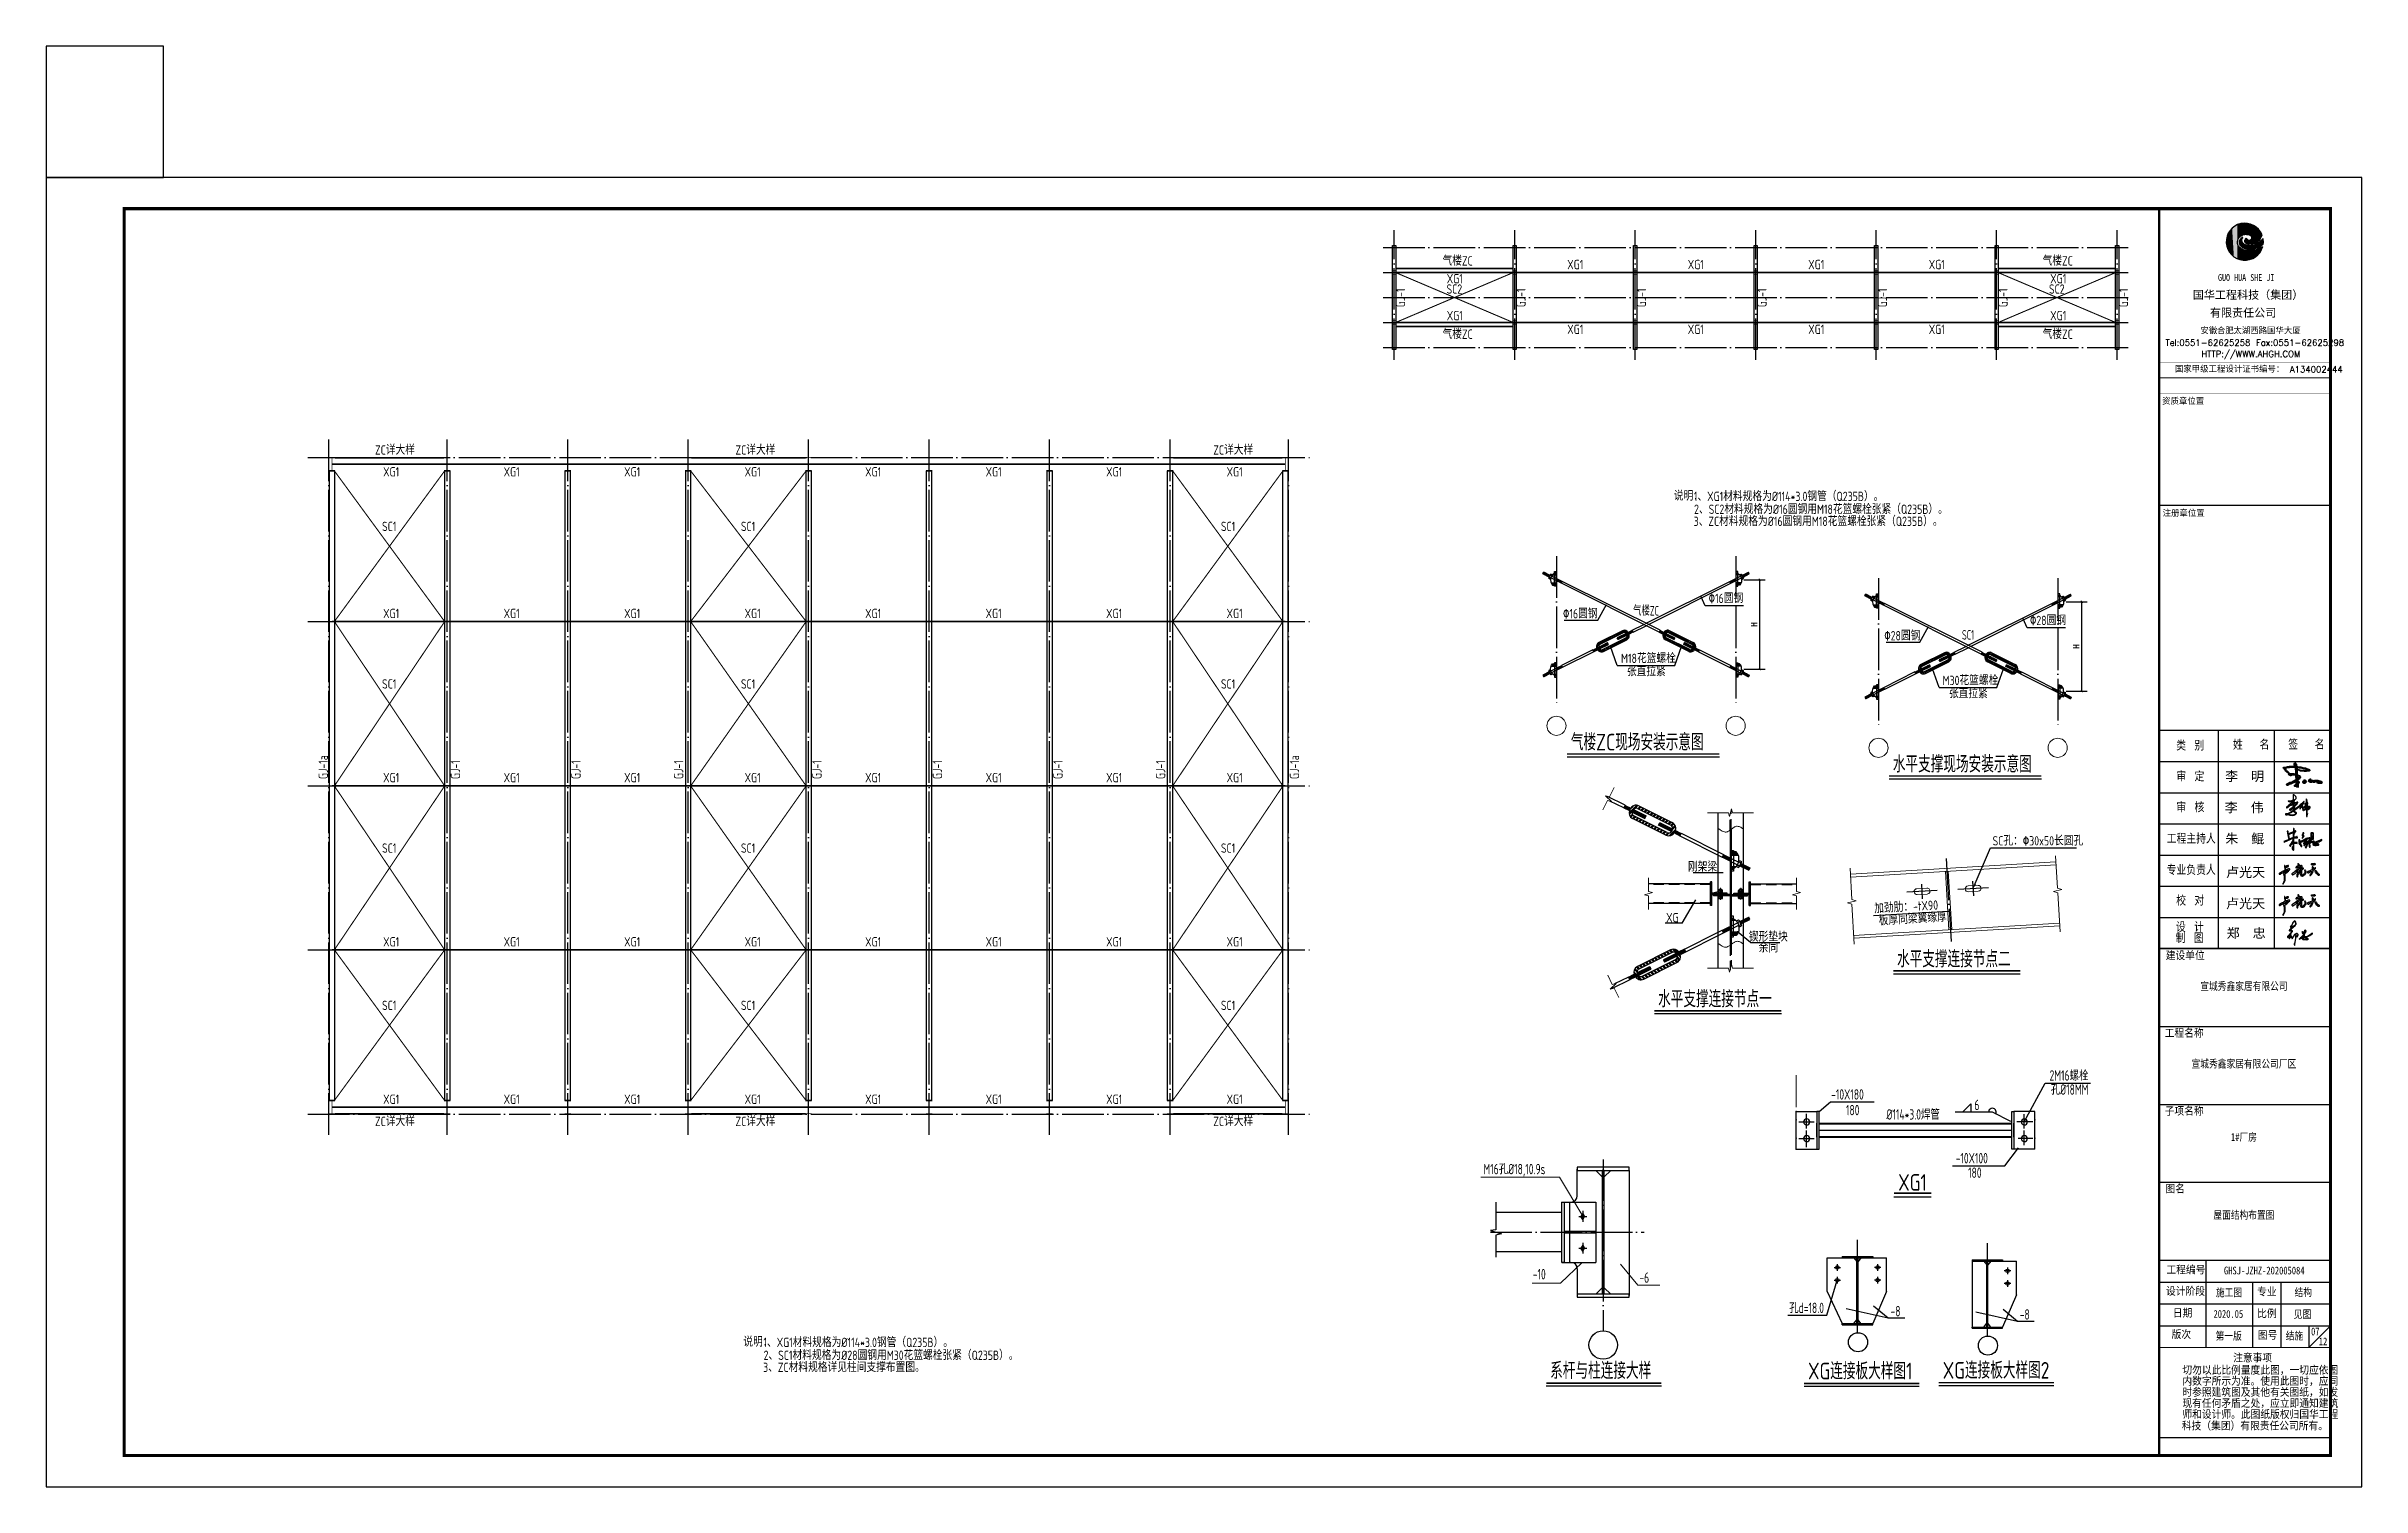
# Model space of a CAD drawing. Extents: x 9539573 to 9710259, y 1656270 to 2510207.
# Drawn here: x 9598809 to 9710259, y 1995633 to 2064945 of the extents above; entities that cross this region are included whole.
import ezdxf
from ezdxf.enums import TextEntityAlignment as Align

# ---------------------------------------------------------------- set-up
doc = ezdxf.new("R2010")
doc.units = 0
doc.header["$LTSCALE"] = 1000
doc.header["$MEASUREMENT"] = 0
for name, pattern in [('CENTER2', [1.125, 0.75, -0.125, 0.125, -0.125]), ('CENTERX2', [101.6, 63.5, -12.7, 12.7, -12.7]), ('CONTINUOUS0', [0]), ('CONTINUOUS1', [0]), ('DASHED', [0.75, 0.5, -0.25]), ('DOTE', [2.42, 2, -0.2, 0.02, -0.2])]:
    doc.linetypes.add(name, pattern=pattern)
doc.layers.get('0').update_dxf_attribs({"linetype": 'CONTINUOUS'})
doc.layers.get('Defpoints').update_dxf_attribs({"linetype": 'CONTINUOUS'})
for name, color, linetype in [('003_THICK', 7, 'CONTINUOUS1'), ('004_THIN', 6, 'CONTINUOUS0'), ('DOTE', 8, 'DOTE'), ('JC', 7, 'CONTINUOUS'), ('LAYER4', 4, 'CONTINUOUS'), ('PP-PM-TK', 7, 'CONTINUOUS'), ('PUB_DIM', 3, 'CONTINUOUS'), ('PUB_TEXT', 7, 'CONTINUOUS'), ('PUB_TITLE', 4, 'CONTINUOUS'), ('THIN', 7, 'CONTINUOUS'), ('TK', 7, 'CONTINUOUS'), ('ZC', 6, 'CONTINUOUS'), ('一般文字', 6, 'CONTINUOUS'), ('刚架', 2, 'CONTINUOUS'), ('卫浴', 7, 'CONTINUOUS'), ('填充', 8, 'CONTINUOUS'), ('屋面支撑', 1, 'CONTINUOUS'), ('支撑', 4, 'CONTINUOUS'), ('板', 4, 'CONTINUOUS'), ('柱', 2, 'CONTINUOUS'), ('梁', 4, 'CONTINUOUS'), ('签名', 255, 'CONTINUOUS'), ('系杆', 7, 'CONTINUOUS')]:
    doc.layers.add(name, color=color, linetype=linetype)
for name, color, linetype, lineweight in [('Z-详图标注', 3, 'CONTINUOUS', 18), ('中线', 3, 'CONTINUOUS', 18), ('标注', 4, 'CONTINUOUS', 20), ('系杆支撑', 2, 'CONTINUOUS', 25), ('轴线', 1, 'CENTERX2', 13)]:
    doc.layers.add(name, color=color, linetype=linetype, lineweight=lineweight)
doc.styles.add('-黑体', font='')
doc.styles.add('_HZTXT', font='atssdeng.shx', dxfattribs={"width": 0.8, "bigfont": 'atssdchn.shx'})
doc.styles.add('_TCH_DIM_T3', font='SIMPLEX', dxfattribs={"width": 0.705882, "bigfont": 'GBCBIG'})
doc.styles.add('STYLE1', font='simhei.ttf', dxfattribs={"width": 0.8})
doc.styles.add('TQ', font='txt.shx', dxfattribs={"width": 0.8, "bigfont": 'hztxt.shx'})
doc.styles.add('TSSD_DIMENSION', font='atssdeng.shx', dxfattribs={"width": 0.7, "bigfont": 'atssdchn.shx'})
doc.styles.add('TSSD_Label', font='Tssdeng.shx', dxfattribs={"width": 0.7, "bigfont": 'hztxt.shx'})
doc.styles.add('TSSD_REIN', font='atssdeng.shx', dxfattribs={"width": 0.7, "bigfont": 'atssdchn.shx'})
doc.styles.add('仿宋', font='', dxfattribs={"width": 0.8})
doc.styles.get('-黑体').set_extended_font_data('SimSun')
doc.styles.get('仿宋').set_extended_font_data('SimSun')
doc.dimstyles.new('_TCH_ARCH&&100', dxfattribs={"dimtxt": 297.5, "dimasz": 100, "dimexe": 250, "dimexo": 300, "dimgap": 126.25, "dimtad": 1, "dimdec": 0, "dimzin": 0, "dimdsep": 46, "dimtxsty": '_TCH_DIM_T3', "dimblk": 'ARCHTICK', "dimcen": 0.09, "dimclrt": 7, "dimazin": 2, "dimtfac": 1, "dimtdec": 0, "dimtix": 1, "dimtmove": 2, "dimatfit": 3, "dimfxl": 1, "dimtolj": 1, "dimtzin": 0, "dimarcsym": 0})

msp = doc.modelspace()

# ---------------------------------------------------------------- texts
at = {"layer": 'PUB_TEXT', "style": 'TSSD_DIMENSION'}
for s, height, width, p in [('说明：', 450, 0.8, (9677148.4, 2043085.7)), ('1、XG1材料规格为%%C114*3.0钢管（Q235B）。', 450, 0.8, (9678114.8, 2043062.5)), ('2、SC2材料规格为%%C16圆钢用M18花篮螺栓张紧（Q235B）。', 450, 0.8, (9678124.1, 2042442.2)), ('3、ZC材料规格为%%C16圆钢用M18花篮螺栓张紧（Q235B）。', 450, 0.8, (9678101.6, 2041863)), ('SC孔：%%13030x50长圆孔', 450, 0.8, (9692492.7, 2026487.7)), ('2M16螺栓', 500, 0.7, (9695235.1, 2015171.6)), ('孔%%C18MM', 500, 0.7, (9695291.2, 2014494.5)), ('-10X180', 500, 0.7, (9684721.7, 2014259.3)), ('180', 500, 0.7, (9685436.4, 2013505.3)), ('6', 500, 0.7, (9691618.8, 2013752.3)), ('%%C114*3.0焊管', 500, 0.7, (9687383.2, 2013296.5)), ('-10X100', 500, 0.7, (9690717.1, 2011190)), ('M16孔%%C18,10.9s', 500, 0.7, (9667986.4, 2010666.5, -5.7)), ('180', 500, 0.7, (9691313.9, 2010492.5)), ('-10', 500, 0.7, (9670360.6, 2005608.6, -5.7)), ('-6', 500, 0.7, (9675493.3, 2005444.1, -5.7)), ('-8', 500, 0.7, (9687581.5, 2003827.3)), ('-8', 500, 0.7, (9693800.7, 2003672)), ('说明：', 450, 0.8, (9632360.5, 2002374.2)), ('1、XG1材料规格为%%C114*3.0钢管（Q235B）。', 450, 0.8, (9633326.9, 2002351)), ('3、ZC材料规格详见柱间支撑布置图。', 450, 0.8, (9633313.7, 2001151.5)), ('2、SC1材料规格为%%C28圆钢用M30花篮螺栓张紧（Q235B）。', 450, 0.8, (9633336.2, 2001730.7))]:
    msp.add_text(s, height=height, dxfattribs=dict(at, width=width)).set_placement(p)
for s, height, width, p in [('%%13016圆钢', 450, 0.8, (9679657, 2038379.5)), ('%%13016圆钢', 450, 0.8, (9672645.9, 2037642.1)), ('%%13028圆钢', 450, 0.8, (9695157.8, 2037319)), ('%%13028圆钢', 450, 0.8, (9688146.7, 2036581.6)), ('M18花篮螺栓', 450, 0.8, (9675927.8, 2035492.5)), ('张直拉紧', 450, 0.8, (9675824.7, 2034862)), ('M30花篮螺栓', 450, 0.8, (9691428.6, 2034431.9)), ('张直拉紧', 450, 0.8, (9691325.5, 2033801.5)), ('刚架梁', 450, 0.8, (9678532.4, 2025458)), ('XG', 450, 0.8, (9677080.7, 2023014.3)), ('锲形垫块', 450, 0.8, (9681699.1, 2022092.9)), ('余同', 450, 0.8, (9681699.1, 2021566.8)), ('孔d=18.0', 500, 0.7, (9683540.4, 2004236.5))]:
    msp.add_text(s, height=height, dxfattribs=dict(at, width=width)).set_placement(p, align=Align.MIDDLE_CENTER)
at = {"layer": 'PUB_TEXT', "style": 'TSSD_DIMENSION', "width": 0.8}
for s, p in [('加劲肋：-tX90', (9686808.8, 2023218.8)), ('板厚同梁翼缘厚', (9687029.1, 2022639.1))]:
    msp.add_text(s, height=450, rotation=3.43363, dxfattribs=at).set_placement(p)
at = {"layer": 'PUB_TITLE', "color": 6, "style": '仿宋', "width": 0.8}
msp.add_text('屋面结构布置图', height=375, dxfattribs=at).set_placement((9704590.6, 2008519.7), align=Align.CENTER)
msp.add_text('07', height=375, dxfattribs=at).set_placement((9707823, 2002916.7))
at = {"layer": 'THIN', "style": 'TSSD_Label', "width": 0.65}
for s, p in [('气楼ZC', (9675811.2, 2037782.6)), ('SC1', (9691312, 2036622.9))]:
    msp.add_text(s, height=460, dxfattribs=at).set_placement(p, align=Align.MIDDLE_CENTER)
at = {"layer": 'ZC', "style": 'TSSD_REIN', "width": 0.8}
for s, p in [('气楼ZC', (9666015.2, 2054395.1)), ('气楼ZC', (9694898.9, 2054395.1)), ('气楼ZC', (9666015.2, 2050867.6)), ('气楼ZC', (9694898.9, 2050867.6)), ('ZC详大样', (9614631.9, 2045295.7)), ('ZC详大样', (9631981.9, 2045295.7)), ('ZC详大样', (9654981.9, 2045295.7)), ('ZC详大样', (9614631.9, 2012984.4)), ('ZC详大样', (9631981.9, 2012984.4)), ('ZC详大样', (9654981.9, 2012984.4))]:
    msp.add_text(s, height=450, dxfattribs=at).set_placement(p)
at = {"layer": '一般文字', "color": 2, "style": '_HZTXT', "width": 0.8}
for s, p in [('气楼ZC现场安装示意图', (9672190.5, 2031060.5)), ('水平支撑现场安装示意图', (9687691.3, 2030000)), ('水平支撑连接节点二', (9687892.9, 2020622.1)), ('水平支撑连接节点一', (9676393.1, 2018700.6)), ('XG1', (9687949.9, 2009873.4)), ('系杆与柱连接大样', (9671197.7, 2000814.9)), ('XG连接板大样图1', (9683610.1, 2000798)), ('XG连接板大样图2', (9690094.4, 2000832.8))]:
    msp.add_text(s, height=800, dxfattribs=at).set_placement(p)
at = {"layer": '屋面支撑', "style": 'TSSD_REIN', "width": 0.8}
for s, p in [('SC2', (9666208.1, 2053039.4)), ('SC2', (9695208.4, 2053039.4)), ('SC1', (9614969.1, 2041618.1)), ('SC1', (9632244.1, 2041618.1)), ('SC1', (9655348.6, 2041618.1)), ('SC1', (9614969.1, 2034037.1)), ('SC1', (9632244.1, 2034037.1)), ('SC1', (9655348.6, 2034037.1)), ('SC1', (9614969.1, 2026137.1)), ('SC1', (9632244.1, 2026137.1)), ('SC1', (9655348.6, 2026137.1)), ('SC1', (9614969.1, 2018568.1)), ('SC1', (9632244.1, 2018568.1)), ('SC1', (9655348.6, 2018568.1))]:
    msp.add_text(s, height=450, dxfattribs=at).set_placement(p)
at = {"layer": '梁', "color": 2, "style": 'TSSD_REIN', "width": 0.8}
for s, p in [('GJ-1', (9664213.9, 2052390.4)), ('GJ-1', (9670013.9, 2052390.4)), ('GJ-1', (9675813.9, 2052390.4)), ('GJ-1', (9681613.9, 2052390.4)), ('GJ-1', (9687413.9, 2052390.4)), ('GJ-1', (9693213.9, 2052390.4)), ('GJ-1', (9699013.9, 2052390.4)), ('GJ-1a', (9612363.8, 2029686)), ('GJ-1a', (9659112.7, 2029686)), ('GJ-1', (9618728, 2029686)), ('GJ-1', (9624528, 2029686)), ('GJ-1', (9629470, 2029686)), ('GJ-1', (9636128, 2029686)), ('GJ-1', (9641928, 2029686)), ('GJ-1', (9647728, 2029686)), ('GJ-1', (9652670, 2029686))]:
    msp.add_text(s, height=450, rotation=90, dxfattribs=at).set_placement(p)
at = {"layer": '系杆', "color": 3, "style": 'TSSD_REIN', "width": 0.8}
for p in [(9672019.4, 2054219.3), (9677819.4, 2054219.3), (9683619.4, 2054219.3), (9689419.4, 2054219.3), (9666219.4, 2053539.1), (9695266.4, 2053539.1), (9666219.4, 2051762.3), (9695266.4, 2051762.3), (9672019.4, 2051101.8), (9677819.4, 2051101.8), (9683619.4, 2051101.8), (9689419.4, 2051101.8), (9615022.3, 2044244.4), (9620822.3, 2044244.4), (9626622.3, 2044244.4), (9632422.3, 2044244.4), (9638222.3, 2044244.4), (9644022.3, 2044244.4), (9649822.3, 2044244.4), (9655622.3, 2044244.4), (9615022.3, 2037428), (9620822.3, 2037428), (9626622.3, 2037428), (9632422.3, 2037428), (9638222.3, 2037428), (9644022.3, 2037428), (9649822.3, 2037428), (9655622.3, 2037428), (9615022.3, 2029528), (9620822.3, 2029528), (9626622.3, 2029528), (9632422.3, 2029528), (9638222.3, 2029528), (9644022.3, 2029528), (9649822.3, 2029528), (9655622.3, 2029528), (9615022.3, 2021628), (9620822.3, 2021628), (9626622.3, 2021628), (9632422.3, 2021628), (9638222.3, 2021628), (9644022.3, 2021628), (9649822.3, 2021628), (9655622.3, 2021628), (9615022.3, 2014053), (9620822.3, 2014053), (9626622.3, 2014053), (9632422.3, 2014053), (9638222.3, 2014053), (9644022.3, 2014053), (9649822.3, 2014053), (9655622.3, 2014053)]:
    msp.add_text('XG1', height=450, dxfattribs=at).set_placement(p)

# ---------------------------------------------------------------- blocks, each defined once
blk = doc.blocks.new('*U22')
at = {"layer": 'PP-PM-TK', "color": 1}
for points in [[(-734, 26), (-725, -117), (-725, 92)], [(-725, 92), (-715, -155), (-715, 168)], [(-725, -117), (-725, 92), (-715, -155)], [(-715, 168), (-689, -255), (-689, 245)], [(-715, -155), (-715, 168), (-689, -255)], [(-689, 245), (-669, -296), (-669, 303)], [(-689, -255), (-689, 245), (-669, -296)], [(-669, 303), (-627, -384), (-627, 377)], [(-669, -296), (-669, 303), (-627, -384)], [(-627, 377), (-598, -422), (-598, 427)], [(-627, -384), (-627, 377), (-598, -422)], [(-598, 427), (-540, -498), (-540, 493)], [(-598, -422), (-598, 427), (-540, -498)], [(-540, 493), (-504, -531), (-504, 535)], [(-540, -498), (-540, 493), (-504, -531)], [(-504, 535), (-434, -593), (-434, 589)], [(-504, -531), (-504, 535), (-434, -593)], [(-434, 589), (-390, -619), (-390, 622)], [(-434, -593), (-434, 589), (-390, -619)], [(-390, 622), (-310, -666), (-310, 662)], [(-390, -619), (-390, 622), (-310, -666)], [(-310, 662), (-302, -669), (-302, 667)], [(-310, -666), (-310, 662), (-302, -669)], [(-302, 667), (-300, 1), (-300, 667)], [(-300, 667), (-299, 9), (-299, 668)], [(-299, 668), (-289, 51), (-289, 673)], [(-289, 673), (-287, 62), (-287, 674)], [(-287, 674), (-274, 89), (-274, 680)], [(-274, 680), (-262, 115), (-262, 686)], [(-262, 686), (-255, 126), (-255, 688)], [(-262, 686), (-262, 115), (-262, 686)], [(-255, 688), (-231, 157), (-231, 695)], [(-231, 695), (-227, 163), (-227, 696)], [(-227, 696), (-222, 168), (-222, 697)], [(-222, 697), (-221, 168), (-221, 697)], [(-222, 3), (-221, -43), (-221, 4)], [(-221, 697), (-215, 174), (-215, 699)], [(-221, 4), (-215, -82), (-215, 32)], [(-221, -43), (-221, 4), (-215, -82)], [(-215, 699), (-211, 177), (-211, 700)], [(-215, 32), (-211, -92), (-211, 48)], [(-215, -82), (-215, 32), (-211, -92)], [(-211, 700), (-202, 186), (-202, 703)], [(-211, 48), (-202, -118), (-202, 68)], [(-211, -92), (-211, 48), (-202, -118)], [(-202, 703), (-199, 188), (-199, 704)], [(-202, 68), (-199, -122), (-199, 73)], [(-202, -118), (-202, 68), (-199, -122)], [(-199, 704), (-185, 201), (-185, 708)], [(-199, 73), (-185, -143), (-185, 93)], [(-199, -122), (-199, 73), (-185, -143)], [(-185, 708), (-183, 203), (-183, 708)], [(-185, 93), (-183, -145), (-183, 96)], [(-185, -143), (-185, 93), (-183, -145)], [(-183, 708), (-179, 206), (-179, 709)], [(-183, 96), (-179, -149), (-179, 100)], [(-183, -145), (-183, 96), (-179, -149)], [(-179, 709), (-176, 208), (-176, 710)], [(-179, 100), (-176, -152), (-176, 103)], [(-179, -149), (-179, 100), (-176, -152)], [(-176, 710), (-175, 208), (-175, 710)], [(-176, 103), (-175, -153), (-175, 104)], [(-176, -152), (-176, 103), (-175, -153)], [(-175, 710), (-163, 216), (-163, 714)], [(-175, 104), (-163, -165), (-163, 116)], [(-175, -153), (-175, 104), (-163, -165)], [(-163, 714), (-142, 228), (-142, 719)], [(-163, 116), (-142, -181), (-142, 137)], [(-163, -165), (-163, 116), (-142, -181)], [(-142, 719), (-124, 239), (-124, 724)], [(-142, 137), (-124, -195), (-124, 151)], [(-142, -181), (-142, 137), (-124, -195)], [(-124, 724), (-123, 240), (-123, 724)], [(-124, 151), (-123, -196), (-123, 152)], [(-124, -195), (-124, 151), (-123, -196)], [(-123, 724), (-122, 240), (-122, 724)], [(-123, 152), (-122, -196), (-122, 153)], [(-123, -196), (-123, 152), (-122, -196)], [(-122, 724), (-114, 243), (-114, 725)], [(-122, 153), (-114, -202), (-114, 157)], [(-122, -196), (-122, 153), (-114, -202)], [(-114, 725), (-112, 244), (-112, 725)], [(-114, 157), (-112, 107), (-112, 158)], [(-114, -202), (-114, 87), (-112, -204)], [(-112, 725), (-112, 244), (-112, 725)], [(-112, 725), (-111, 244), (-111, 725)], [(-112, 158), (-111, 117), (-111, 159)], [(-112, 158), (-112, 108), (-112, 158)], [(-112, -204), (-112, 45), (-112, -204)], [(-112, -204), (-112, 42), (-111, -204)], [(-111, 725), (-110, 245), (-110, 725)], [(-111, 159), (-110, 119), (-110, 159)], [(-111, -204), (-111, 38), (-110, -205)], [(-110, 725), (-105, 247), (-105, 725)], [(-110, 159), (-105, 131), (-105, 162)], [(-110, -205), (-110, 34), (-105, -208)], [(-105, 725), (-102, 248), (-102, 726)], [(-105, 162), (-102, 135), (-102, 164)], [(-105, -208), (-105, 12), (-102, -210)], [(-102, 726), (-101, 249), (-101, 726)], [(-102, 164), (-101, 137), (-101, 165)], [(-101, 726), (-95, 251), (-95, 726)], [(-101, 165), (-95, 145), (-95, 166)], [(-95, 726), (-89, 254), (-89, 727)], [(-95, 166), (-89, 151), (-89, 167)], [(-89, 727), (-85, 255), (-85, 727)], [(-85, 727), (-83, 256), (-83, 727)], [(-83, 727), (-79, 257), (-79, 727)], [(-79, 727), (-59, 265), (-59, 729)], [(-59, 729), (-54, 267), (-54, 729)], [(-54, 729), (-45, 270), (-45, 730)], [(-45, 730), (-34, 272), (-34, 731)], [(-34, 731), (-28, 273), (-28, 731)], [(-28, 731), (-19, 276), (-19, 732)], [(-19, 732), (-12, 276), (-12, 732)], [(-12, 732), (-10, 277), (-10, 732)], [(-12, 25), (-10, 11), (-10, 47)], [(-10, 732), (-10, 277), (-10, 732)], [(-10, 732), (-9, 277), (-9, 732)], [(-10, 47), (-9, 4), (-9, 50)], [(-10, 11), (-10, 47), (-10, 10)], [(-10, 47), (-10, 10), (-10, 47)], [(-10, 10), (-10, 47), (-9, 4)], [(-9, 732), (-4, 277), (-4, 733)], [(-9, 50), (-4, -7), (-4, 68)], [(-9, 4), (-9, 50), (-4, -7)], [(-4, 733), (-3, 277), (-3, 733)], [(-4, 68), (-3, -8), (-3, 69)], [(-4, -7), (-4, 68), (-3, -8)], [(-3, 733), (2, 278), (2, 733)], [(-3, 69), (2, -19), (2, 80)], [(-3, -8), (-3, 69), (2, -19)], [(2, 733), (7, 279), (7, 734)], [(2, 80), (7, -24), (7, 87)], [(2, -19), (2, 80), (7, -24)], [(7, 734), (16, 280), (16, 734)], [(7, 87), (16, -35), (16, 98)], [(7, -24), (7, 87), (16, -35)], [(16, 280), (16, 734), (18, 279)], [(16, 734), (18, 279), (18, 734)], [(16, 98), (18, -37), (18, 100)], [(16, -35), (16, 98), (18, -37)], [(18, 279), (18, 734), (21, 279)], [(18, 100), (21, -39), (21, 103)], [(18, -37), (18, 100), (21, -39)], [(21, 279), (21, 734), (28, 279)], [(21, 103), (28, -45), (28, 111)], [(21, -39), (21, 103), (28, -45)], [(28, 279), (28, 733), (30, 279)], [(28, 111), (30, -46), (30, 113)], [(28, -45), (28, 111), (30, -46)], [(30, 279), (30, 733), (40, 278)], [(30, 113), (40, -53), (40, 121)], [(30, -46), (30, 113), (40, -53)], [(40, 278), (40, 732), (44, 278)], [(40, 121), (44, -56), (44, 124)], [(40, -53), (40, 121), (44, -56)], [(44, 278), (44, 731), (58, 277)], [(44, 124), (58, -63), (58, 135)], [(44, -56), (44, 124), (58, -63)], [(58, 277), (58, 730), (69, 276)], [(58, -63), (58, 135), (69, -69)], [(69, 276), (69, 728), (70, 276)], [(69, -69), (69, 126), (70, -69)], [(70, 276), (70, 728), (84, 275)], [(70, -69), (70, 125), (84, -74)], [(84, 275), (84, 726), (85, 275)], [(84, -74), (84, 113), (85, -74)], [(85, 275), (85, 726), (108, 274)], [(85, -74), (85, 112), (108, -81)], [(108, 274), (108, 723), (108, 274)], [(108, 274), (108, 723), (108, 274)], [(108, 274), (108, 723), (109, 274)], [(108, -81), (108, 88), (108, -82)], [(108, -82), (108, 87), (108, -82)], [(108, -82), (108, 87), (109, -82)], [(109, 274), (109, 723), (112, 273)], [(109, -82), (109, 87), (112, -82)], [(112, 273), (112, 723), (135, 270)], [(112, -82), (112, 84), (135, -86)], [(135, 270), (135, 720), (147, 269)], [(135, -86), (135, 66), (147, -88)], [(147, 269), (147, 719), (152, 268)], [(147, -88), (147, 62), (152, -88)], [(152, 268), (152, 718), (152, 268)], [(152, 268), (152, 718), (159, 268)], [(152, -88), (152, 60), (152, -89)], [(152, -89), (152, 60), (159, -89)], [(159, 268), (159, 717), (160, 267)], [(159, -89), (159, 59), (160, -89)], [(160, 267), (160, 717), (164, 267)], [(160, -89), (160, 59), (164, -89)], [(164, 267), (164, 716), (171, 265)], [(164, -89), (164, 59), (171, -89)], [(171, 265), (171, 713), (179, 263)], [(171, 58), (179, -90), (179, 60)], [(171, -89), (171, 58), (179, -90)], [(179, 263), (179, 711), (185, 262)], [(179, 60), (185, -90), (185, 61)], [(179, -90), (179, 60), (185, -90)], [(185, 262), (185, 709), (191, 261)], [(185, 61), (191, -90), (191, 62)], [(191, 261), (191, 707), (207, 254)], [(191, 62), (207, -89), (207, 65)], [(207, 254), (207, 702), (209, 253)], [(207, 65), (209, -89), (209, 66)], [(209, 253), (209, 701), (217, 250)], [(209, 66), (217, -89), (217, 70)], [(217, 250), (217, 698), (225, 244)], [(217, 70), (225, -89), (225, 75)], [(225, 244), (225, 696), (243, 230)], [(225, 75), (243, -87), (243, 86)], [(243, 230), (243, 690), (246, 228)], [(243, 86), (246, -86), (246, 91)], [(246, 228), (246, 689), (248, 227)], [(246, 91), (248, -86), (248, 93)], [(248, 227), (248, 688), (249, 226)], [(248, 93), (249, -86), (249, 94)], [(249, 226), (249, 688), (255, 216)], [(249, 94), (255, -86), (255, 102)], [(255, 216), (255, 686), (266, 199)], [(255, 102), (266, -84), (266, 117)], [(266, 199), (266, 682), (270, 192)], [(266, 117), (270, -84), (270, 133)], [(270, 192), (270, 681), (276, 155)], [(270, 133), (276, -83), (276, 155)], [(569, -14), (588, -190), (588, 2)], [(588, 2), (593, -187), (593, 6)], [(593, 6), (610, -177), (610, 20)], [(610, 20), (616, -173), (616, 25)], [(616, 25), (618, -171), (618, 27)], [(618, 27), (637, -159), (637, 43)], [(637, 43), (643, -155), (643, 48)], [(643, 48), (653, -148), (653, 57)], [(653, 57), (662, -142), (662, 66)], [(662, 66), (664, -140), (664, 68)], [(664, 68), (683, -126), (683, 86)], [(683, 86), (711, -105), (711, 112)], [(711, 112), (724, -95), (724, 124)], [(-302, -669), (-302, -30), (-300, -669)], [(-300, -669), (-300, -43), (-299, -670)], [(-299, -670), (-299, -61), (-289, -673)], [(-289, -673), (-289, -97), (-287, -674)], [(-287, -674), (-287, -102), (-274, -679)], [(-274, -679), (-274, -130), (-262, -683)], [(-262, -683), (-262, -150), (-262, -683)], [(-262, -683), (-262, -150), (-255, -686)], [(-255, -686), (-255, -162), (-231, -694)], [(-231, -694), (-231, -192), (-227, -695)], [(-227, -695), (-227, -195), (-222, -697)], [(-222, -697), (-222, -201), (-221, -697)], [(-221, -697), (-221, -201), (-215, -699)], [(-215, -699), (-215, -207), (-211, -701)], [(-211, -701), (-211, -210), (-202, -704)], [(-202, -704), (-202, -219), (-199, -705)], [(-199, -705), (-199, -222), (-185, -710)], [(-185, -710), (-185, -235), (-183, -711)], [(-183, -711), (-183, -237), (-179, -712)], [(-179, -712), (-179, -241), (-176, -713)], [(-176, -713), (-176, -244), (-175, -713)], [(-175, -713), (-175, -244), (-163, -715)], [(-163, -715), (-163, -252), (-142, -718)], [(-142, -718), (-142, -265), (-124, -721)], [(-124, -721), (-124, -276), (-123, -721)], [(-123, -721), (-123, -277), (-122, -721)], [(-122, -721), (-122, -277), (-114, -722)], [(-114, -722), (-114, -282), (-112, -723)], [(-112, -723), (-112, -284), (-112, -723)], [(-112, -723), (-112, -284), (-111, -723)], [(-111, -723), (-111, -284), (-110, -723)], [(-110, -723), (-110, -285), (-105, -724)], [(-105, -724), (-105, -287), (-102, -724)], [(-102, -210), (-102, -2), (-101, -212)], [(-102, -724), (-102, -288), (-101, -724)], [(-101, -212), (-101, -5), (-95, -215)], [(-101, -724), (-101, -289), (-95, -725)], [(-95, -215), (-95, -17), (-89, -219)], [(-95, -725), (-95, -291), (-89, -726)], [(-89, -219), (-89, -28), (-85, -222)], [(-89, -726), (-89, -294), (-85, -727)], [(-85, -222), (-85, -35), (-83, -223)], [(-85, -727), (-85, -295), (-83, -727)], [(-83, -223), (-83, -39), (-79, -226)], [(-83, -727), (-83, -296), (-79, -727)], [(-79, -226), (-79, -46), (-59, -239)], [(-79, -727), (-79, -298), (-59, -730)], [(-59, -239), (-59, -68), (-54, -241)], [(-59, -730), (-59, -306), (-54, -731)], [(-54, -241), (-54, -73), (-45, -246)], [(-54, -731), (-54, -308), (-45, -732)], [(-45, -246), (-45, -83), (-34, -252)], [(-45, -732), (-45, -312), (-34, -734)], [(-34, -252), (-34, -91), (-28, -254)], [(-28, -254), (-28, -95), (-19, -259)], [(-19, -259), (-19, -101), (-12, -263)], [(-12, -263), (-12, -106), (-10, -264)], [(-10, -264), (-10, -108), (-10, -264)], [(-10, -264), (-10, -108), (-9, -264)], [(-9, -264), (-9, -108), (-4, -267)], [(-4, -267), (-4, -111), (-3, -267)], [(-3, -267), (-3, -111), (2, -269)], [(2, -269), (2, -114), (7, -270)], [(7, -270), (7, -116), (16, -273)], [(16, -273), (16, -121), (18, -274)], [(18, -274), (18, -122), (21, -274)], [(21, -274), (21, -123), (28, -277)], [(28, -277), (28, -127), (30, -277)], [(30, -277), (30, -128), (40, -280)], [(40, -280), (40, -131), (44, -281)], [(44, -281), (44, -133), (58, -283)], [(58, -283), (58, -137), (69, -285)], [(69, -285), (69, -141), (70, -285)], [(70, -285), (70, -141), (84, -288)], [(84, -288), (84, -144), (85, -288)], [(85, -288), (85, -144), (108, -289)], [(108, -289), (108, -149), (108, -289)], [(108, -289), (108, -149), (108, -289)], [(108, -289), (108, -149), (109, -289)], [(109, -289), (109, -150), (112, -289)], [(112, -289), (112, -150), (135, -291)], [(135, -291), (135, -153), (147, -291)], [(147, -291), (147, -154), (152, -291)], [(152, -291), (152, -155), (152, -291)], [(152, -291), (152, -155), (159, -292)], [(152, -344), (152, -716), (152, -344)], [(152, -344), (159, -714), (159, -344)], [(159, -292), (159, -155), (160, -292)], [(159, -344), (160, -714), (160, -344)], [(160, -292), (160, -156), (164, -292)], [(160, -344), (164, -713), (164, -344)], [(164, -292), (164, -156), (171, -292)], [(164, -344), (171, -711), (171, -344)], [(171, -292), (171, -156), (179, -293)], [(171, -344), (179, -709), (179, -343)], [(179, -343), (185, -707), (185, -343)], [(185, -343), (191, -706), (191, -343)], [(191, -343), (207, -702), (207, -342)], [(207, -156), (209, -291), (209, -156)], [(207, -342), (209, -701), (209, -342)], [(209, -156), (217, -291), (217, -155)], [(209, -342), (217, -699), (217, -342)], [(217, -155), (225, -290), (225, -155)], [(217, -342), (225, -697), (225, -341)], [(225, -155), (243, -289), (243, -153)], [(225, -341), (243, -693), (243, -340)], [(243, -153), (246, -289), (246, -153)], [(243, -340), (246, -692), (246, -340)], [(246, -153), (248, -289), (248, -153)], [(246, -340), (248, -692), (248, -340)], [(248, -153), (249, -289), (249, -153)], [(248, -340), (249, -691), (249, -340)], [(249, -153), (255, -289), (255, -152)], [(249, -340), (255, -688), (255, -339)], [(255, -152), (266, -288), (266, -150)], [(255, -339), (266, -683), (266, -338)], [(266, -150), (270, -288), (270, -150)], [(266, -338), (270, -681), (270, -338)], [(270, -150), (276, -288), (276, -149)], [(270, -338), (276, -678), (276, -337)], [(276, -149), (283, -287), (283, -147)], [(276, -337), (283, -675), (283, -337)], [(283, -147), (296, -287), (296, -145)], [(283, -337), (296, -669), (296, -335)], [(296, -145), (302, -286), (302, -144)], [(296, -335), (302, -666), (302, -335)], [(302, -144), (307, -286), (307, -143)], [(302, -335), (307, -664), (307, -334)], [(307, -143), (311, -285), (311, -142)], [(307, -334), (311, -662), (311, -334)], [(311, -142), (341, -281), (341, -133)], [(311, -334), (341, -648), (341, -328)], [(341, -133), (369, -276), (369, -125)], [(341, -328), (369, -634), (369, -323)], [(369, -125), (375, -275), (375, -123)], [(369, -323), (375, -631), (375, -322)], [(375, -123), (377, -275), (377, -123)], [(375, -322), (377, -631), (377, -322)], [(377, -123), (383, -273), (383, -121)], [(377, -322), (383, -626), (383, -320)], [(383, -121), (397, -269), (397, -115)], [(383, -320), (397, -616), (397, -316)], [(397, -115), (421, -264), (421, -104)], [(397, -316), (421, -598), (421, -309)], [(421, -104), (431, -261), (431, -100)], [(421, -309), (431, -591), (431, -307)], [(431, -100), (444, -256), (444, -94)], [(431, -307), (444, -581), (444, -303)], [(444, -94), (450, -254), (450, -91)], [(444, -303), (450, -576), (450, -300)], [(450, -91), (460, -250), (460, -87)], [(450, -300), (460, -569), (460, -297)], [(460, -87), (483, -242), (483, -74)], [(460, -297), (483, -552), (483, -288)], [(483, -74), (492, -239), (492, -68)], [(483, -288), (492, -546), (492, -285)], [(492, -68), (509, -231), (509, -58)], [(492, -68), (492, -239), (492, -68)], [(492, -284), (509, -527), (509, -278)], [(492, -285), (492, -545), (492, -284)], [(509, -58), (512, -229), (512, -56)], [(509, -278), (512, -524), (512, -277)], [(512, -56), (513, -229), (513, -55)], [(512, -277), (513, -522), (513, -276)], [(513, -55), (530, -221), (530, -43)], [(513, -276), (530, -504), (530, -269)], [(530, -43), (542, -215), (542, -35)], [(530, -269), (542, -491), (542, -263)], [(542, -35), (552, -210), (552, -28)], [(542, -263), (552, -480), (552, -258)], [(552, -28), (555, -209), (555, -25)], [(552, -258), (555, -476), (555, -257)], [(555, -25), (569, -201), (569, -14)], [(555, -257), (569, -461), (569, -251)], [(569, -251), (588, -440), (588, -242)], [(588, -242), (593, -432), (593, -239)], [(593, -239), (610, -405), (610, -232)], [(610, -232), (616, -395), (616, -229)], [(616, -229), (618, -391), (618, -228)], [(618, -228), (637, -360), (637, -219)], [(637, -219), (643, -350), (643, -217)], [(643, -217), (653, -334), (653, -212)], [(653, -212), (662, -318), (662, -207)], [(662, -207), (664, -312), (664, -206)], [(664, -206), (683, -260), (683, -197)], [(683, -260), (683, -197), (711, -183)]]:
    blk.add_solid(points, dxfattribs=at)
at = {"layer": 'PP-PM-TK', "color": 1, "extrusion": (0, 0, -1)}
for points in [[(302, -30), (302, 667), (300, 1)], [(300, 1), (300, 667), (299, 9)], [(299, 9), (299, 668), (289, 51)], [(289, 51), (289, 673), (287, 62)], [(287, 62), (287, 674), (274, 89)], [(274, 89), (274, 680), (262, 115)], [(262, 115), (262, 686), (262, 115)], [(262, 115), (262, 686), (255, 126)], [(255, 126), (255, 688), (231, 157)], [(231, 157), (231, 695), (227, 163)], [(227, 163), (227, 696), (222, 168)], [(222, 168), (222, 697), (221, 168)], [(221, 168), (221, 697), (215, 174)], [(215, 174), (215, 699), (211, 177)], [(211, 177), (211, 700), (202, 186)], [(202, 186), (202, 703), (199, 188)], [(199, 188), (199, 704), (185, 201)], [(185, 201), (185, 708), (183, 203)], [(183, 203), (183, 708), (179, 206)], [(179, 206), (179, 709), (176, 208)], [(176, 208), (176, 710), (175, 208)], [(175, 208), (175, 710), (163, 216)], [(163, 216), (163, 714), (142, 228)], [(142, 228), (142, 719), (124, 239)], [(124, 239), (124, 724), (123, 240)], [(123, 240), (123, 724), (122, 240)], [(122, 240), (122, 724), (114, 243)], [(114, 243), (114, 725), (112, 244)], [(114, 87), (114, 157), (112, 107)], [(114, 87), (112, -204), (112, 45)], [(112, 244), (112, 725), (112, 244)], [(112, 244), (112, 725), (111, 244)], [(112, 107), (112, 158), (112, 108)], [(112, 108), (112, 158), (111, 117)], [(112, 45), (112, -204), (112, 42)], [(112, 42), (111, -204), (111, 38)], [(111, 244), (111, 725), (110, 245)], [(111, 117), (111, 159), (110, 119)], [(111, 38), (110, -205), (110, 34)], [(110, 245), (110, 725), (105, 247)], [(110, 119), (110, 159), (105, 131)], [(110, 34), (105, -208), (105, 12)], [(105, 247), (105, 725), (102, 248)], [(105, 131), (105, 162), (102, 135)], [(105, 12), (102, -210), (102, -2)], [(102, 248), (102, 726), (101, 249)], [(102, 135), (102, 164), (101, 137)], [(101, 249), (101, 726), (95, 251)], [(101, 137), (101, 165), (95, 145)], [(95, 251), (95, 726), (89, 254)], [(95, 145), (95, 166), (89, 151)], [(89, 254), (89, 727), (85, 255)], [(89, 151), (89, 167), (85, 154)], [(89, 167), (85, 154), (85, 164)], [(85, 255), (85, 727), (83, 256)], [(85, 154), (85, 164), (83, 163)], [(83, 256), (83, 727), (79, 257)], [(79, 257), (79, 727), (59, 265)], [(59, 265), (59, 729), (54, 267)], [(54, 267), (54, 729), (45, 270)], [(45, 270), (45, 730), (34, 272)], [(34, 272), (34, 731), (28, 273)], [(28, 273), (28, 731), (19, 276)], [(19, 276), (19, 732), (12, 276)], [(12, 276), (12, 732), (10, 277)], [(10, 277), (10, 732), (10, 277)], [(10, 277), (10, 732), (9, 277)], [(9, 277), (9, 732), (4, 277)], [(4, 277), (4, 733), (3, 277)], [(3, 277), (3, 733), (-2, 278)], [(-2, 278), (-2, 733), (-7, 279)], [(-7, 279), (-7, 734), (-16, 280)], [(-18, 734), (-21, 279), (-21, 734)], [(-21, 734), (-28, 279), (-28, 733)], [(-28, 733), (-30, 279), (-30, 733)], [(-30, 733), (-40, 278), (-40, 732)], [(-40, 732), (-44, 278), (-44, 731)], [(-44, 731), (-58, 277), (-58, 730)], [(-58, 730), (-69, 276), (-69, 728)], [(-58, 135), (-69, -69), (-69, 126)], [(-69, 728), (-70, 276), (-70, 728)], [(-69, 126), (-70, -69), (-70, 125)], [(-70, 728), (-84, 275), (-84, 726)], [(-70, 125), (-84, -74), (-84, 113)], [(-84, 726), (-85, 275), (-85, 726)], [(-84, 113), (-85, -74), (-85, 112)], [(-85, 726), (-108, 274), (-108, 723)], [(-85, 112), (-108, -81), (-108, 88)], [(-108, 723), (-108, 274), (-108, 723)], [(-108, 723), (-108, 274), (-108, 723)], [(-108, 723), (-109, 274), (-109, 723)], [(-108, 88), (-108, -82), (-108, 87)], [(-108, 87), (-108, -82), (-108, 87)], [(-108, 87), (-109, -82), (-109, 87)], [(-109, 723), (-112, 273), (-112, 723)], [(-109, 87), (-112, -82), (-112, 84)], [(-112, 723), (-135, 270), (-135, 720)], [(-112, 84), (-135, -86), (-135, 66)], [(-135, 720), (-147, 269), (-147, 719)], [(-135, 66), (-147, -88), (-147, 62)], [(-147, 719), (-152, 268), (-152, 718)], [(-147, 62), (-152, -88), (-152, 60)], [(-152, 718), (-152, 268), (-152, 718)], [(-152, 718), (-159, 268), (-159, 717)], [(-152, 60), (-152, -89), (-152, 60)], [(-152, 60), (-159, -89), (-159, 59)], [(-159, 717), (-160, 267), (-160, 717)], [(-159, 59), (-160, -89), (-160, 59)], [(-160, 717), (-164, 267), (-164, 716)], [(-160, 59), (-164, -89), (-164, 59)], [(-164, 716), (-171, 265), (-171, 713)], [(-164, 59), (-171, -89), (-171, 58)], [(-171, 713), (-179, 263), (-179, 711)], [(-179, 711), (-185, 262), (-185, 709)], [(-185, 709), (-191, 261), (-191, 707)], [(-185, -90), (-185, 61), (-191, -90)], [(-191, 707), (-207, 254), (-207, 702)], [(-191, -90), (-191, 62), (-207, -89)], [(-207, 702), (-209, 253), (-209, 701)], [(-207, -89), (-207, 65), (-209, -89)], [(-209, 701), (-217, 250), (-217, 698)], [(-209, -89), (-209, 66), (-217, -89)], [(-217, 698), (-225, 244), (-225, 696)], [(-217, -89), (-217, 70), (-225, -89)], [(-225, 696), (-243, 230), (-243, 690)], [(-225, -89), (-225, 75), (-243, -87)], [(-243, 690), (-246, 228), (-246, 689)], [(-243, -87), (-243, 86), (-246, -86)], [(-246, 689), (-248, 227), (-248, 688)], [(-246, -86), (-246, 91), (-248, -86)], [(-248, 688), (-249, 226), (-249, 688)], [(-248, -86), (-248, 93), (-249, -86)], [(-249, 688), (-255, 216), (-255, 686)], [(-249, -86), (-249, 94), (-255, -86)], [(-255, 686), (-266, 199), (-266, 682)], [(-255, -86), (-255, 102), (-266, -84)], [(-266, 682), (-270, 192), (-270, 681)], [(-266, -84), (-266, 117), (-270, -84)], [(-270, 681), (-276, 155), (-276, 679)], [(-270, -84), (-270, 133), (-276, -83)], [(-276, -83), (-276, 679), (-283, -83)], [(-276, 679), (-283, -83), (-283, 677)], [(-283, -83), (-283, 677), (-296, -80)], [(-283, 677), (-296, -80), (-296, 672)], [(-296, -80), (-296, 672), (-302, -79)], [(-296, 672), (-302, -79), (-302, 669)], [(-302, -79), (-302, 669), (-307, -78)], [(-302, 669), (-307, -78), (-307, 666)], [(-307, -78), (-307, 666), (-311, -77)], [(-307, 666), (-311, -77), (-311, 664)], [(-311, -77), (-311, 664), (-341, -71)], [(-311, 664), (-341, -71), (-341, 647)], [(-341, -71), (-341, 647), (-369, -62)], [(-341, 647), (-369, -62), (-369, 631)], [(-369, -62), (-369, 631), (-375, -61)], [(-369, 631), (-375, -61), (-375, 628)], [(-375, -61), (-375, 628), (-377, -60)], [(-375, 628), (-377, -60), (-377, 627)], [(-377, -60), (-377, 627), (-383, -58)], [(-377, 627), (-383, -58), (-383, 623)], [(-383, -58), (-383, 623), (-397, -54)], [(-383, 623), (-397, -54), (-397, 616)], [(-397, -54), (-397, 616), (-421, -43)], [(-397, 616), (-421, -43), (-421, 602)], [(-421, -43), (-421, 602), (-431, -38)], [(-421, 602), (-431, -38), (-431, 594)], [(-431, -38), (-431, 594), (-444, -32)], [(-431, 594), (-444, -32), (-444, 582)], [(-444, -32), (-444, 582), (-450, -29)], [(-444, 582), (-450, -29), (-450, 577)], [(-450, -29), (-450, 577), (-460, -23)], [(-450, 577), (-460, -23), (-460, 568)], [(-460, -23), (-460, 568), (-483, -10)], [(-460, 568), (-483, -10), (-483, 549)], [(-483, -10), (-483, 549), (-492, -3)], [(-483, 549), (-492, -3), (-492, 541)], [(-492, -3), (-492, 541), (-492, -3)], [(-492, 541), (-492, -3), (-492, 541)], [(-492, -3), (-492, 541), (-509, 10)], [(-492, 541), (-509, 10), (-509, 527)], [(-509, 10), (-509, 527), (-512, 12)], [(-509, 527), (-512, 12), (-512, 524)], [(-512, 12), (-512, 524), (-513, 13)], [(-512, 524), (-513, 13), (-513, 523)], [(-513, 13), (-513, 523), (-530, 27)], [(-513, 523), (-530, 27), (-530, 509)], [(-530, 27), (-530, 509), (-542, 38)], [(-530, 509), (-542, 38), (-542, 493)], [(-542, 38), (-542, 493), (-552, 48)], [(-542, 493), (-552, 48), (-552, 481)], [(-552, 48), (-552, 481), (-555, 52)], [(-552, 481), (-555, 52), (-555, 476)], [(-555, 52), (-555, 476), (-569, 65)], [(-555, 476), (-569, 65), (-569, 460)], [(-569, 65), (-569, 460), (-588, 89)], [(-569, 460), (-588, 89), (-588, 435)], [(-588, 89), (-588, 435), (-593, 95)], [(-588, 435), (-593, 95), (-593, 429)], [(-588, -190), (-588, 2), (-593, -187)], [(-593, 95), (-593, 429), (-610, 118)], [(-593, 429), (-610, 118), (-610, 408)], [(-593, -187), (-593, 6), (-610, -177)], [(-610, 118), (-610, 408), (-616, 126)], [(-610, 408), (-616, 126), (-616, 400)], [(-610, -177), (-610, 20), (-616, -173)], [(-616, 126), (-616, 400), (-618, 131)], [(-616, 400), (-618, 131), (-618, 397)], [(-616, -173), (-616, 25), (-618, -171)], [(-618, 131), (-618, 397), (-637, 164)], [(-618, 397), (-637, 164), (-637, 361)], [(-618, -171), (-618, 27), (-637, -159)], [(-637, 164), (-637, 361), (-643, 175)], [(-637, 361), (-643, 175), (-643, 349)], [(-637, -159), (-637, 43), (-643, -155)], [(-643, 175), (-643, 349), (-653, 192)], [(-643, 349), (-653, 192), (-653, 330)], [(-643, -155), (-643, 48), (-653, -148)], [(-653, 192), (-653, 330), (-662, 217)], [(-653, 330), (-662, 217), (-662, 311)], [(-653, -148), (-653, 57), (-662, -142)], [(-662, 217), (-662, 311), (-664, 222)], [(-662, 311), (-664, 222), (-664, 307)], [(-662, -142), (-662, 66), (-664, -140)], [(-664, 222), (-664, 307), (-683, 270)], [(-664, -140), (-664, 68), (-683, -126)], [(-683, -126), (-683, 86), (-711, -105)], [(-711, -105), (-711, 112), (-724, -95)], [(-724, -95), (-724, 124), (-729, -91)], [(-724, 124), (-729, -91), (-729, 74)], [(-729, -91), (-729, 74), (-734, 17)], [(302, -30), (300, -669), (300, -43)], [(300, -43), (299, -670), (299, -61)], [(299, -61), (289, -673), (289, -97)], [(289, -97), (287, -674), (287, -102)], [(287, -102), (274, -679), (274, -130)], [(274, -130), (262, -683), (262, -150)], [(262, -150), (262, -683), (262, -150)], [(262, -150), (255, -686), (255, -162)], [(255, -162), (231, -694), (231, -192)], [(231, -192), (227, -695), (227, -195)], [(227, -195), (222, -697), (222, -201)], [(222, -201), (221, -697), (221, -201)], [(221, -201), (215, -699), (215, -207)], [(215, -207), (211, -701), (211, -210)], [(211, -210), (202, -704), (202, -219)], [(202, -219), (199, -705), (199, -222)], [(199, -222), (185, -710), (185, -235)], [(185, -235), (183, -711), (183, -237)], [(183, -237), (179, -712), (179, -241)], [(179, -241), (176, -713), (176, -244)], [(176, -244), (175, -713), (175, -244)], [(175, -244), (163, -715), (163, -252)], [(163, -252), (142, -718), (142, -265)], [(142, -265), (124, -721), (124, -276)], [(124, -276), (123, -721), (123, -277)], [(123, -277), (122, -721), (122, -277)], [(122, -277), (114, -722), (114, -282)], [(114, -282), (112, -723), (112, -284)], [(112, -284), (112, -723), (112, -284)], [(112, -284), (111, -723), (111, -284)], [(111, -284), (110, -723), (110, -285)], [(110, -285), (105, -724), (105, -287)], [(105, -287), (102, -724), (102, -288)], [(102, -2), (101, -212), (101, -5)], [(102, -288), (101, -724), (101, -289)], [(101, -5), (95, -215), (95, -17)], [(101, -289), (95, -725), (95, -291)], [(95, -17), (89, -219), (89, -28)], [(95, -291), (89, -726), (89, -294)], [(89, -28), (85, -222), (85, -35)], [(89, -294), (85, -727), (85, -295)], [(85, -35), (83, -223), (83, -39)], [(85, -295), (83, -727), (83, -296)], [(83, -39), (79, -226), (79, -46)], [(83, -296), (79, -727), (79, -298)], [(79, -46), (59, -239), (59, -68)], [(79, -298), (59, -730), (59, -306)], [(59, -68), (54, -241), (54, -73)], [(59, -306), (54, -731), (54, -308)], [(54, -73), (45, -246), (45, -83)], [(54, -308), (45, -732), (45, -312)], [(45, -83), (34, -252), (34, -91)], [(45, -312), (34, -734), (34, -316)], [(34, -91), (28, -254), (28, -95)], [(34, -734), (34, -316), (28, -734)], [(34, -316), (28, -734), (28, -319)], [(28, -95), (19, -259), (19, -101)], [(28, -734), (28, -319), (19, -733)], [(28, -319), (19, -733), (19, -321)], [(19, -101), (12, -263), (12, -106)], [(19, -733), (19, -321), (12, -733)], [(19, -321), (12, -733), (12, -322)], [(12, -106), (10, -264), (10, -108)], [(12, -733), (12, -322), (10, -733)], [(12, -322), (10, -733), (10, -323)], [(10, -108), (10, -264), (10, -108)], [(10, -108), (9, -264), (9, -108)], [(10, -733), (10, -323), (10, -733)], [(10, -323), (10, -733), (10, -323)], [(10, -733), (10, -323), (9, -733)], [(10, -323), (9, -733), (9, -323)], [(9, -108), (4, -267), (4, -111)], [(9, -733), (9, -323), (4, -732)], [(9, -323), (4, -732), (4, -324)], [(4, -111), (3, -267), (3, -111)], [(4, -732), (4, -324), (3, -732)], [(4, -324), (3, -732), (3, -324)], [(3, -111), (-2, -269), (-2, -114)], [(3, -732), (3, -324), (-2, -732)], [(3, -324), (-2, -732), (-2, -326)], [(-2, -114), (-7, -270), (-7, -116)], [(-2, -732), (-2, -326), (-7, -732)], [(-2, -326), (-7, -732), (-7, -327)], [(-7, -116), (-16, -273), (-16, -121)], [(-7, -732), (-7, -327), (-16, -731)], [(-7, -327), (-16, -731), (-16, -329)], [(-16, -121), (-18, -274), (-18, -122)], [(-16, -731), (-16, -329), (-18, -731)], [(-16, -329), (-18, -731), (-18, -329)], [(-18, -122), (-21, -274), (-21, -123)], [(-18, -731), (-18, -329), (-21, -731)], [(-18, -329), (-21, -731), (-21, -330)], [(-21, -123), (-28, -277), (-28, -127)], [(-21, -731), (-21, -330), (-28, -731)], [(-21, -330), (-28, -731), (-28, -332)], [(-28, -127), (-30, -277), (-30, -128)], [(-28, -731), (-28, -332), (-30, -731)], [(-28, -332), (-30, -731), (-30, -332)], [(-30, -128), (-40, -280), (-40, -131)], [(-30, -731), (-30, -332), (-40, -730)], [(-30, -332), (-40, -730), (-40, -334)], [(-40, -131), (-44, -281), (-44, -133)], [(-40, -730), (-40, -334), (-44, -730)], [(-40, -334), (-44, -730), (-44, -335)], [(-44, -133), (-58, -283), (-58, -137)], [(-44, -730), (-44, -335), (-58, -729)], [(-44, -335), (-58, -729), (-58, -338)], [(-58, -137), (-69, -285), (-69, -141)], [(-58, -729), (-58, -338), (-69, -729)], [(-58, -338), (-69, -729), (-69, -339)], [(-69, -141), (-70, -285), (-70, -141)], [(-69, -729), (-69, -339), (-70, -729)], [(-69, -339), (-70, -729), (-70, -339)], [(-70, -141), (-84, -288), (-84, -144)], [(-70, -729), (-70, -339), (-84, -728)], [(-70, -339), (-84, -728), (-84, -340)], [(-84, -144), (-85, -288), (-85, -144)], [(-84, -728), (-84, -340), (-85, -728)], [(-84, -340), (-85, -728), (-85, -340)], [(-85, -144), (-108, -289), (-108, -149)], [(-85, -728), (-85, -340), (-108, -727)], [(-85, -340), (-108, -727), (-108, -342)], [(-108, -149), (-108, -289), (-108, -149)], [(-108, -149), (-108, -289), (-108, -149)], [(-108, -149), (-109, -289), (-109, -150)], [(-108, -727), (-108, -342), (-108, -727)], [(-108, -342), (-108, -727), (-108, -342)], [(-108, -727), (-108, -342), (-108, -727)], [(-108, -342), (-108, -727), (-108, -342)], [(-108, -727), (-108, -342), (-109, -727)], [(-108, -342), (-109, -727), (-109, -342)], [(-109, -150), (-112, -289), (-112, -150)], [(-109, -727), (-109, -342), (-112, -726)], [(-109, -342), (-112, -726), (-112, -342)], [(-112, -150), (-135, -291), (-135, -153)], [(-112, -726), (-112, -342), (-135, -720)], [(-112, -342), (-135, -720), (-135, -343)], [(-135, -153), (-147, -291), (-147, -154)], [(-135, -720), (-135, -343), (-147, -717)], [(-135, -343), (-147, -717), (-147, -344)], [(-147, -154), (-152, -291), (-152, -155)], [(-147, -717), (-147, -344), (-152, -716)], [(-147, -344), (-152, -716), (-152, -344)], [(-152, -155), (-152, -291), (-152, -155)], [(-152, -155), (-159, -292), (-159, -155)], [(-152, -716), (-152, -344), (-152, -716)], [(-152, -716), (-152, -344), (-159, -714)], [(-159, -155), (-160, -292), (-160, -156)], [(-159, -714), (-159, -344), (-160, -714)], [(-160, -156), (-164, -292), (-164, -156)], [(-160, -714), (-160, -344), (-164, -713)], [(-164, -156), (-171, -292), (-171, -156)], [(-164, -713), (-164, -344), (-171, -711)], [(-171, -156), (-179, -293), (-179, -156)], [(-171, -711), (-171, -344), (-179, -709)], [(-179, -293), (-179, -156), (-185, -292)], [(-179, -156), (-185, -292), (-185, -156)], [(-179, -709), (-179, -343), (-185, -707)], [(-185, -292), (-185, -156), (-191, -292)], [(-185, -156), (-191, -292), (-191, -156)], [(-185, -707), (-185, -343), (-191, -706)], [(-191, -292), (-191, -156), (-207, -291)], [(-191, -156), (-207, -291), (-207, -156)], [(-191, -706), (-191, -343), (-207, -702)], [(-207, -291), (-207, -156), (-209, -291)], [(-207, -702), (-207, -342), (-209, -701)], [(-209, -291), (-209, -156), (-217, -291)], [(-209, -701), (-209, -342), (-217, -699)], [(-217, -291), (-217, -155), (-225, -290)], [(-217, -699), (-217, -342), (-225, -697)], [(-225, -290), (-225, -155), (-243, -289)], [(-225, -697), (-225, -341), (-243, -693)], [(-243, -289), (-243, -153), (-246, -289)], [(-243, -693), (-243, -340), (-246, -692)], [(-246, -289), (-246, -153), (-248, -289)], [(-246, -692), (-246, -340), (-248, -692)], [(-248, -289), (-248, -153), (-249, -289)], [(-248, -692), (-248, -340), (-249, -691)], [(-249, -289), (-249, -153), (-255, -289)], [(-249, -691), (-249, -340), (-255, -688)], [(-255, -289), (-255, -152), (-266, -288)], [(-255, -688), (-255, -339), (-266, -683)], [(-266, -288), (-266, -150), (-270, -288)], [(-266, -683), (-266, -338), (-270, -681)], [(-270, -288), (-270, -150), (-276, -288)], [(-270, -681), (-270, -338), (-276, -678)], [(-276, -288), (-276, -149), (-283, -287)], [(-276, -678), (-276, -337), (-283, -675)], [(-283, -287), (-283, -147), (-296, -287)], [(-283, -675), (-283, -337), (-296, -669)], [(-296, -287), (-296, -145), (-302, -286)], [(-296, -669), (-296, -335), (-302, -666)], [(-302, -286), (-302, -144), (-307, -286)], [(-302, -666), (-302, -335), (-307, -664)], [(-307, -286), (-307, -143), (-311, -285)], [(-307, -664), (-307, -334), (-311, -662)], [(-311, -285), (-311, -142), (-341, -281)], [(-311, -662), (-311, -334), (-341, -648)], [(-341, -281), (-341, -133), (-369, -276)], [(-341, -648), (-341, -328), (-369, -634)], [(-369, -276), (-369, -125), (-375, -275)], [(-369, -634), (-369, -323), (-375, -631)], [(-375, -275), (-375, -123), (-377, -275)], [(-375, -631), (-375, -322), (-377, -631)], [(-377, -275), (-377, -123), (-383, -273)], [(-377, -631), (-377, -322), (-383, -626)], [(-383, -273), (-383, -121), (-397, -269)], [(-383, -626), (-383, -320), (-397, -616)], [(-397, -269), (-397, -115), (-421, -264)], [(-397, -616), (-397, -316), (-421, -598)], [(-421, -264), (-421, -104), (-431, -261)], [(-421, -598), (-421, -309), (-431, -591)], [(-431, -261), (-431, -100), (-444, -256)], [(-431, -591), (-431, -307), (-444, -581)], [(-444, -256), (-444, -94), (-450, -254)], [(-444, -581), (-444, -303), (-450, -576)], [(-450, -254), (-450, -91), (-460, -250)], [(-450, -576), (-450, -300), (-460, -569)], [(-460, -250), (-460, -87), (-483, -242)], [(-460, -569), (-460, -297), (-483, -552)], [(-483, -242), (-483, -74), (-492, -239)], [(-483, -552), (-483, -288), (-492, -546)], [(-492, -239), (-492, -68), (-492, -239)], [(-492, -239), (-492, -68), (-509, -231)], [(-492, -545), (-492, -284), (-509, -527)], [(-492, -546), (-492, -285), (-492, -545)], [(-509, -231), (-509, -58), (-512, -229)], [(-509, -527), (-509, -278), (-512, -524)], [(-512, -229), (-512, -56), (-513, -229)], [(-512, -524), (-512, -277), (-513, -522)], [(-513, -229), (-513, -55), (-530, -221)], [(-513, -522), (-513, -276), (-530, -504)], [(-530, -221), (-530, -43), (-542, -215)], [(-530, -504), (-530, -269), (-542, -491)], [(-542, -215), (-542, -35), (-552, -210)], [(-542, -491), (-542, -263), (-552, -480)], [(-552, -210), (-552, -28), (-555, -209)], [(-552, -480), (-552, -258), (-555, -476)], [(-555, -209), (-555, -25), (-569, -201)], [(-555, -476), (-555, -257), (-569, -461)], [(-569, -201), (-569, -14), (-588, -190)], [(-569, -461), (-569, -251), (-588, -440)], [(-588, -440), (-588, -242), (-593, -432)], [(-593, -432), (-593, -239), (-610, -405)], [(-610, -405), (-610, -232), (-616, -395)], [(-616, -395), (-616, -229), (-618, -391)], [(-618, -391), (-618, -228), (-637, -360)], [(-637, -360), (-637, -219), (-643, -350)], [(-643, -350), (-643, -217), (-653, -334)], [(-653, -334), (-653, -212), (-662, -318)], [(-662, -318), (-662, -207), (-664, -312)], [(-664, -312), (-664, -206), (-683, -260)]]:
    blk.add_solid(points, dxfattribs=at)
blk = doc.blocks.new('70406170226736')
at = {"layer": 'PP-PM-TK', "color": 1}
for points in [[(58, 135), (84, 113), (108, 87), (121, 75), (135, 66), (152, 60), (171, 58), (190, 60), (209, 66), (227, 74), (243, 86), (256, 101), (266, 117), (273, 135), (276, 155), (275, 174), (270, 192), (261, 210), (249, 226), (234, 239), (217, 250), (191, 261), (164, 267), (108, 274), (62, 278), (16, 280), (-19, 276), (-54, 267), (-89, 255), (-122, 240), (-151, 224), (-179, 206), (-204, 186), (-227, 163), (-246, 140), (-262, 115), (-276, 89), (-287, 62), (-295, 32), (-300, 1), (-302, -30), (-299, -61), (-289, -97), (-274, -130), (-255, -162), (-231, -192), (-204, -219), (-175, -244), (-144, -266), (-110, -285), (-70, -304), (-28, -319), (14, -330), (58, -338), (105, -343), (152, -344), (246, -340), (311, -334), (375, -322), (444, -303), (512, -277), (637, -219), (711, -183)], [(724, 124), (643, 48), (600, 10), (555, -25), (509, -58), (460, -87), (422, -105), (383, -121), (343, -134), (302, -144), (255, -152), (207, -156), (159, -155), (112, -150), (69, -141), (28, -127), (-10, -108), (-45, -83), (-63, -65), (-79, -46), (-92, -24), (-102, -2), (-109, 20), (-112, 42), (-114, 87), (-114, 102), (-111, 117), (-105, 131), (-95, 145), (-85, 154), (-82, 159), (-83, 163), (-89, 167), (-95, 167), (-101, 165), (-123, 152), (-142, 137), (-163, 118), (-183, 96), (-199, 73), (-211, 48), (-218, 26), (-222, 3), (-223, -20), (-221, -43), (-215, -82), (-209, -101), (-202, -118), (-185, -143), (-163, -165), (-112, -204), (-59, -239), (-32, -254), (-3, -267), (40, -280), (85, -288), (132, -292), (179, -293), (243, -291), (307, -286), (369, -276), (431, -261), (492, -239), (552, -210), (610, -177), (664, -140), (729, -91)], [(58, 135), (30, 113), (17, 101), (7, 87), (-4, 68), (-10, 47), (-12, 25), (-9, 4), (-5, -8), (2, -19), (11, -30), (21, -39), (44, -56), (70, -69), (89, -76), (108, -82), (147, -88), (185, -90), (225, -89), (283, -83), (312, -78), (341, -71), (369, -63), (397, -54), (424, -42), (450, -29), (483, -10), (513, 13), (542, 38), (569, 65), (593, 95), (616, 126), (635, 159), (653, 192), (669, 231), (683, 270)]]:
    blk.add_lwpolyline(points, dxfattribs=at)
for start, end in [(21.5384, 345.55673), (352.85444, 9.73276)]:
    blk.add_arc((0, 0), 735, start, end, dxfattribs=at)
blk.add_blockref('*U22', (0, 0), dxfattribs=at)
blk = doc.blocks.new('A2 TK 2019')
h = blk.add_hatch(color=7)
h.paths.add_polyline_path([(7040368, 1997162), (7040367, 1997168), (7040368, 1997172), (7040370, 1997174), (7040377, 1997176), (7040390, 1997172), (7040401, 1997166), (7040424, 1997156), (7040448, 1997148), (7040476, 1997140), (7040507, 1997137), (7040540, 1997134), (7040588, 1997131), (7040630, 1997131), (7040669, 1997132), (7040721, 1997139), (7040748, 1997141), (7040760, 1997146), (7040768, 1997154), (7040770, 1997162), (7040768, 1997174), (7040756, 1997188), (7040734, 1997202), (7040706, 1997216), (7040671, 1997228), (7040636, 1997240), (7040601, 1997249), (7040550, 1997260), (7040478, 1997273), (7040387, 1997289), (7040372, 1997289), (7040363, 1997288), (7040357, 1997289), (7040355, 1997296), (7040352, 1997304), (7040350, 1997312), (7040345, 1997334), (7040339, 1997358), (7040331, 1997378), (7040321, 1997393), (7040309, 1997402), (7040295, 1997408), (7040281, 1997404), (7040271, 1997386), (7040270, 1997363), (7040271, 1997332), (7040274, 1997315), (7040281, 1997301), (7040277, 1997296), (7040243, 1997297), (7040209, 1997297), (7040143, 1997298), (7040120, 1997295), (7040090, 1997289), (7040058, 1997284), (7040020, 1997274), (7039984, 1997267), (7039955, 1997262), (7039935, 1997265), (7039929, 1997265), (7039921, 1997260), (7039918, 1997246), (7039924, 1997224), (7039936, 1997212), (7039949, 1997206), (7039956, 1997201), (7039963, 1997188), (7039980, 1997165), (7040001, 1997142), (7040036, 1997107), (7040048, 1997096), (7040060, 1997091), (7040077, 1997089), (7040090, 1997089), (7040101, 1997094), (7040101, 1997095), (7040101, 1997096), (7040100, 1997099), (7040098, 1997102), (7040094, 1997105), (7040085, 1997108), (7040078, 1997113), (7040065, 1997122), (7040051, 1997133), (7040038, 1997149), (7040021, 1997168), (7040011, 1997180), (7040001, 1997194), (7039994, 1997207), (7039991, 1997214), (7039991, 1997220), (7039994, 1997223), (7040006, 1997229), (7040025, 1997233), (7040050, 1997240), (7040072, 1997245), (7040105, 1997250), (7040126, 1997256), (7040149, 1997255), (7040174, 1997257), (7040198, 1997257), (7040241, 1997259), (7040262, 1997260), (7040277, 1997261), (7040292, 1997258), (7040301, 1997253), (7040307, 1997245), (7040311, 1997233), (7040314, 1997217), (7040316, 1997186), (7040319, 1997158), (7040319, 1997069), (7040319, 1997052), (7040315, 1997049), (7040304, 1997051), (7040286, 1997052), (7040275, 1997053), (7040264, 1997057), (7040260, 1997060), (7040251, 1997061), (7040208, 1997061), (7040169, 1997061), (7040134, 1997061), (7040111, 1997062), (7040098, 1997064), (7040092, 1997063), (7040089, 1997060), (7040089, 1997050), (7040089, 1997039), (7040092, 1997028), (7040095, 1997020), (7040103, 1997012), (7040112, 1997005), (7040124, 1997000), (7040139, 1996995), (7040156, 1996992), (7040165, 1996993), (7040172, 1996993), (7040176, 1996994), (7040179, 1996998), (7040181, 1997004), (7040183, 1997008), (7040184, 1997011), (7040192, 1997014), (7040227, 1997012), (7040307, 1997004), (7040314, 1997004), (7040319, 1997002), (7040324, 1996998), (7040325, 1996990), (7040326, 1996952), (7040329, 1996892), (7040328, 1996883), (7040328, 1996875), (7040324, 1996871), (7040309, 1996863), (7040284, 1996849), (7040249, 1996827), (7040193, 1996795), (7040181, 1996789), (7040171, 1996785), (7040161, 1996784), (7040150, 1996784), (7040142, 1996785), (7040136, 1996784), (7040129, 1996782), (7040053, 1996738), (7040037, 1996729), (7040029, 1996723), (7040025, 1996714), (7040025, 1996704), (7040029, 1996692), (7040032, 1996686), (7040045, 1996683), (7040060, 1996682), (7040067, 1996683), (7040077, 1996688), (7040097, 1996701), (7040130, 1996717), (7040157, 1996726), (7040180, 1996734), (7040200, 1996745), (7040222, 1996754), (7040257, 1996767), (7040288, 1996778), (7040307, 1996787), (7040316, 1996789), (7040328, 1996792), (7040335, 1996790), (7040336, 1996780), (7040338, 1996764), (7040337, 1996750), (7040336, 1996741), (7040329, 1996733), (7040317, 1996720), (7040297, 1996704), (7040278, 1996687), (7040275, 1996683), (7040274, 1996671), (7040273, 1996663), (7040278, 1996652), (7040286, 1996647), (7040295, 1996646), (7040303, 1996644), (7040310, 1996645), (7040316, 1996646), (7040322, 1996648), (7040325, 1996653), (7040328, 1996656), (7040331, 1996663), (7040331, 1996666), (7040331, 1996671), (7040333, 1996675), (7040337, 1996678), (7040338, 1996679), (7040342, 1996680), (7040345, 1996678), (7040346, 1996674), (7040348, 1996664), (7040348, 1996654), (7040348, 1996639), (7040348, 1996633), (7040352, 1996627), (7040361, 1996625), (7040371, 1996624), (7040382, 1996620), (7040391, 1996619), (7040398, 1996622), (7040398, 1996638), (7040394, 1996661), (7040392, 1996709), (7040392, 1996718), (7040397, 1996727), (7040405, 1996735), (7040416, 1996745), (7040425, 1996762), (7040430, 1996772), (7040431, 1996785), (7040428, 1996795), (7040422, 1996804), (7040413, 1996812), (7040404, 1996818), (7040396, 1996820), (7040385, 1996823), (7040383, 1996827), (7040381, 1996837), (7040381, 1996846), (7040380, 1996852), (7040404, 1996867), (7040425, 1996885), (7040445, 1996909), (7040460, 1996922), (7040467, 1996933), (7040470, 1996943), (7040470, 1996959), (7040463, 1996971), (7040454, 1996983), (7040445, 1996994), (7040439, 1997001), (7040410, 1997013), (7040384, 1997025), (7040371, 1997032), (7040368, 1997043), (7040366, 1997056), (7040368, 1997107)])
h.paths.add_polyline_path([(7040385, 1997205), (7040373, 1997211), (7040366, 1997215), (7040360, 1997219), (7040357, 1997224), (7040357, 1997231), (7040357, 1997244), (7040358, 1997246), (7040359, 1997248), (7040362, 1997250), (7040366, 1997251), (7040370, 1997252), (7040377, 1997253), (7040382, 1997252), (7040388, 1997251), (7040395, 1997249), (7040412, 1997244), (7040435, 1997238), (7040464, 1997231), (7040513, 1997225), (7040553, 1997221), (7040573, 1997218), (7040606, 1997211), (7040640, 1997200), (7040683, 1997189), (7040693, 1997188), (7040698, 1997186), (7040701, 1997184), (7040701, 1997182), (7040702, 1997179), (7040699, 1997176), (7040691, 1997173), (7040677, 1997168), (7040657, 1997168), (7040629, 1997168), (7040602, 1997168), (7040572, 1997168), (7040514, 1997174), (7040493, 1997174), (7040476, 1997175), (7040450, 1997180), (7040423, 1997187)], flags=16)
h.paths.add_polyline_path([(7040382, 1996984), (7040385, 1996985), (7040390, 1996984), (7040404, 1996976), (7040409, 1996974), (7040413, 1996971), (7040416, 1996968), (7040417, 1996963), (7040418, 1996956), (7040416, 1996951), (7040413, 1996946), (7040408, 1996939), (7040401, 1996929), (7040393, 1996922), (7040387, 1996916), (7040383, 1996911), (7040380, 1996909), (7040377, 1996909), (7040376, 1996910), (7040375, 1996913), (7040374, 1996918), (7040376, 1996941), (7040377, 1996955), (7040377, 1996961), (7040378, 1996965), (7040378, 1996975), (7040378, 1996981), (7040380, 1996983)], flags=16)
h = blk.add_hatch(color=7)
h.paths.add_polyline_path([(7040649, 1996781), (7040657, 1996786), (7040659, 1996792), (7040661, 1996799), (7040660, 1996803), (7040657, 1996807), (7040653, 1996809), (7040646, 1996808), (7040639, 1996806), (7040632, 1996805), (7040628, 1996801), (7040624, 1996795), (7040619, 1996792), (7040614, 1996791), (7040611, 1996793), (7040610, 1996797), (7040612, 1996801), (7040616, 1996807), (7040629, 1996817), (7040636, 1996821), (7040640, 1996828), (7040640, 1996836), (7040639, 1996842), (7040637, 1996845), (7040630, 1996850), (7040622, 1996854), (7040612, 1996858), (7040604, 1996862), (7040595, 1996862), (7040589, 1996859), (7040584, 1996855), (7040578, 1996850), (7040571, 1996844), (7040563, 1996834), (7040554, 1996817), (7040549, 1996802), (7040546, 1996789), (7040547, 1996776), (7040554, 1996763), (7040560, 1996756), (7040569, 1996749), (7040583, 1996747), (7040594, 1996745), (7040609, 1996747), (7040622, 1996751), (7040631, 1996759), (7040639, 1996771)])
h.paths.add_polyline_path([(7041130, 1996812), (7041117, 1996815), (7041105, 1996817), (7041092, 1996822), (7041074, 1996824), (7041054, 1996830), (7041037, 1996834), (7041028, 1996836), (7041018, 1996836), (7040936, 1996834), (7040921, 1996834), (7040905, 1996833), (7040887, 1996832), (7040877, 1996835), (7040871, 1996837), (7040867, 1996841), (7040860, 1996844), (7040850, 1996844), (7040846, 1996840), (7040839, 1996838), (7040832, 1996835), (7040826, 1996830), (7040820, 1996825), (7040815, 1996823), (7040811, 1996824), (7040806, 1996823), (7040803, 1996827), (7040803, 1996830), (7040805, 1996833), (7040808, 1996835), (7040811, 1996838), (7040815, 1996844), (7040815, 1996850), (7040815, 1996854), (7040814, 1996861), (7040812, 1996865), (7040809, 1996871), (7040806, 1996875), (7040802, 1996879), (7040799, 1996881), (7040795, 1996883), (7040789, 1996884), (7040786, 1996883), (7040784, 1996882), (7040781, 1996881), (7040764, 1996873), (7040751, 1996866), (7040741, 1996858), (7040736, 1996851), (7040732, 1996844), (7040731, 1996835), (7040733, 1996821), (7040741, 1996806), (7040749, 1996799), (7040762, 1996791), (7040778, 1996785), (7040797, 1996780), (7040813, 1996780), (7040823, 1996784), (7040830, 1996790), (7040836, 1996793), (7040842, 1996793), (7040860, 1996792), (7040880, 1996789), (7040904, 1996788), (7040929, 1996790), (7040950, 1996796), (7040969, 1996803), (7040991, 1996806), (7041014, 1996807), (7041037, 1996807), (7041061, 1996808), (7041073, 1996806), (7041080, 1996804), (7041083, 1996801), (7041081, 1996794), (7041074, 1996791), (7041062, 1996790), (7041046, 1996787), (7041028, 1996785), (7041005, 1996782), (7040999, 1996780), (7040996, 1996778), (7040991, 1996774), (7040992, 1996770), (7040993, 1996767), (7040996, 1996763), (7041000, 1996760), (7041006, 1996760), (7041041, 1996751), (7041048, 1996750), (7041068, 1996751), (7041099, 1996750), (7041132, 1996750), (7041153, 1996753), (7041165, 1996760), (7041172, 1996770), (7041173, 1996779), (7041171, 1996786), (7041162, 1996796), (7041155, 1996800), (7041145, 1996806)])
h = blk.add_hatch(color=7)
h.paths.add_polyline_path([(7040287, 1996018), (7040314, 1996047), (7040350, 1996083), (7040373, 1996110), (7040384, 1996129), (7040385, 1996139), (7040382, 1996144), (7040376, 1996148), (7040365, 1996147), (7040293, 1996126), (7040268, 1996115), (7040263, 1996112), (7040265, 1996129), (7040273, 1996165), (7040275, 1996183), (7040277, 1996194), (7040276, 1996199), (7040270, 1996200), (7040265, 1996199), (7040254, 1996193), (7040248, 1996188), (7040248, 1996201), (7040269, 1996215), (7040289, 1996225), (7040302, 1996234), (7040328, 1996259), (7040333, 1996264), (7040335, 1996305), (7040327, 1996317), (7040318, 1996328), (7040309, 1996340), (7040300, 1996349), (7040291, 1996357), (7040276, 1996368), (7040259, 1996377), (7040253, 1996380), (7040251, 1996384), (7040243, 1996385), (7040239, 1996381), (7040238, 1996376), (7040237, 1996331), (7040237, 1996296), (7040238, 1996241), (7040236, 1996217), (7040230, 1996207), (7040214, 1996201), (7040199, 1996194), (7040187, 1996188), (7040168, 1996180), (7040154, 1996175), (7040136, 1996174), (7040120, 1996173), (7040102, 1996174), (7040095, 1996178), (7040090, 1996180), (7040082, 1996184), (7040078, 1996176), (7040096, 1996161), (7040120, 1996157), (7040147, 1996160), (7040176, 1996164), (7040196, 1996174), (7040235, 1996194), (7040233, 1996175), (7040214, 1996160), (7040186, 1996133), (7040150, 1996100), (7040125, 1996071), (7040090, 1996038), (7040053, 1996006), (7040024, 1995983), (7040017, 1995974), (7040018, 1995967), (7040023, 1995963), (7040033, 1995964), (7040079, 1995999), (7040131, 1996032), (7040172, 1996052), (7040220, 1996078), (7040223, 1996031), (7040224, 1995983), (7040222, 1995974), (7040201, 1995959), (7040171, 1995940), (7040150, 1995926), (7040129, 1995914), (7040121, 1995913), (7040117, 1995912), (7040116, 1995909), (7040115, 1995902), (7040122, 1995895), (7040132, 1995890), (7040141, 1995892), (7040189, 1995924), (7040226, 1995943), (7040253, 1995959), (7040265, 1995962), (7040272, 1995958), (7040268, 1995943), (7040258, 1995923), (7040255, 1995919), (7040253, 1995908), (7040253, 1995892), (7040251, 1995883), (7040193, 1995847), (7040158, 1995825), (7040122, 1995806), (7040094, 1995789), (7040074, 1995778), (7040053, 1995770), (7040043, 1995766), (7040023, 1995766), (7040002, 1995765), (7039987, 1995765), (7039985, 1995760), (7039986, 1995752), (7039994, 1995745), (7040003, 1995742), (7040023, 1995740), (7040041, 1995742), (7040056, 1995744), (7040077, 1995744), (7040102, 1995737), (7040128, 1995730), (7040177, 1995722), (7040213, 1995721), (7040244, 1995722), (7040268, 1995727), (7040286, 1995733), (7040308, 1995749), (7040326, 1995764), (7040340, 1995780), (7040348, 1995792), (7040347, 1995798), (7040340, 1995804), (7040330, 1995814), (7040317, 1995820), (7040299, 1995828), (7040288, 1995834), (7040276, 1995843), (7040268, 1995851), (7040269, 1995864), (7040272, 1995877), (7040280, 1995886), (7040322, 1995916), (7040364, 1995947), (7040404, 1995982), (7040448, 1996018), (7040484, 1996053), (7040517, 1996086), (7040545, 1996116), (7040556, 1996127), (7040559, 1996125), (7040548, 1996098), (7040524, 1996062), (7040494, 1996014), (7040481, 1995992), (7040461, 1995963), (7040452, 1995946), (7040451, 1995940), (7040453, 1995934), (7040462, 1995932), (7040468, 1995937), (7040481, 1995958), (7040496, 1995973), (7040510, 1995982), (7040519, 1995985), (7040528, 1995986), (7040534, 1995983), (7040537, 1995980), (7040537, 1995966), (7040541, 1995934), (7040544, 1995911), (7040549, 1995885), (7040555, 1995878), (7040563, 1995877), (7040567, 1995879), (7040570, 1995887), (7040568, 1995895), (7040563, 1995900), (7040563, 1995908), (7040559, 1995937), (7040557, 1995966), (7040554, 1995986), (7040551, 1995991), (7040547, 1995997), (7040540, 1996001), (7040533, 1996001), (7040519, 1995998), (7040514, 1995996), (7040509, 1995993), (7040505, 1995995), (7040513, 1996008), (7040531, 1996033), (7040559, 1996086), (7040575, 1996111), (7040577, 1996126), (7040583, 1996140), (7040592, 1996158), (7040591, 1996163), (7040587, 1996166), (7040581, 1996166), (7040576, 1996164), (7040570, 1996159), (7040564, 1996149), (7040545, 1996131), (7040528, 1996114), (7040500, 1996087), (7040465, 1996055), (7040429, 1996023), (7040393, 1995992), (7040344, 1995951), (7040305, 1995922), (7040287, 1995904), (7040278, 1995898), (7040270, 1995899), (7040269, 1995903), (7040273, 1995910), (7040283, 1995931), (7040286, 1995949), (7040292, 1995967), (7040292, 1995978), (7040287, 1995985), (7040279, 1995986), (7040272, 1995985), (7040268, 1995979), (7040261, 1995976), (7040249, 1995973), (7040240, 1995970), (7040238, 1995973), (7040240, 1995981), (7040244, 1995986), (7040256, 1995989)])
h.paths.add_polyline_path([(7040245, 1996004), (7040244, 1996009), (7040247, 1996020), (7040252, 1996041), (7040256, 1996073), (7040256, 1996088), (7040265, 1996092), (7040279, 1996099), (7040298, 1996110), (7040309, 1996113), (7040347, 1996125), (7040359, 1996127), (7040362, 1996125), (7040361, 1996121), (7040343, 1996101), (7040313, 1996067), (7040262, 1996015), (7040248, 1996002)], flags=16)
h.paths.add_polyline_path([(7040238, 1996045), (7040237, 1996045), (7040237, 1996048), (7040234, 1996083), (7040238, 1996085), (7040242, 1996083), (7040241, 1996049), (7040241, 1996045)], flags=16)
h.paths.add_polyline_path([(7040173, 1996066), (7040148, 1996054), (7040124, 1996039), (7040119, 1996042), (7040119, 1996048), (7040125, 1996050), (7040134, 1996058), (7040148, 1996071), (7040159, 1996085), (7040167, 1996093), (7040178, 1996100), (7040197, 1996119), (7040215, 1996135), (7040219, 1996146), (7040225, 1996156), (7040229, 1996155), (7040231, 1996152), (7040228, 1996136), (7040226, 1996120), (7040224, 1996093), (7040200, 1996082)], flags=16)
h.paths.add_polyline_path([(7040242, 1996100), (7040239, 1996102), (7040240, 1996110), (7040241, 1996135), (7040242, 1996154), (7040241, 1996166), (7040251, 1996172), (7040252, 1996171), (7040253, 1996169), (7040255, 1996162), (7040253, 1996153), (7040252, 1996146), (7040250, 1996127), (7040251, 1996108), (7040251, 1996104)], flags=16)
h.paths.add_polyline_path([(7040249, 1995858), (7040253, 1995857), (7040253, 1995853), (7040256, 1995842), (7040261, 1995834), (7040276, 1995820), (7040293, 1995810), (7040317, 1995796), (7040325, 1995793), (7040325, 1995789), (7040322, 1995784), (7040311, 1995773), (7040293, 1995761), (7040285, 1995752), (7040271, 1995745), (7040253, 1995740), (7040241, 1995737), (7040214, 1995736), (7040195, 1995735), (7040174, 1995736), (7040147, 1995739), (7040126, 1995745), (7040095, 1995752), (7040085, 1995752), (7040078, 1995758), (7040078, 1995763), (7040087, 1995769), (7040104, 1995775), (7040134, 1995790), (7040160, 1995803), (7040186, 1995817), (7040209, 1995832), (7040228, 1995844)], flags=16)
h.paths.add_polyline_path([(7040262, 1996227), (7040257, 1996229), (7040258, 1996358), (7040260, 1996359), (7040264, 1996358), (7040283, 1996346), (7040293, 1996338), (7040302, 1996327), (7040310, 1996317), (7040318, 1996304), (7040320, 1996300), (7040320, 1996288), (7040319, 1996273), (7040316, 1996268), (7040312, 1996264), (7040299, 1996253), (7040287, 1996244), (7040278, 1996238)], flags=16)
h = blk.add_hatch(color=7)
h.paths.add_polyline_path([(7040687, 1996068), (7040689, 1996073), (7040694, 1996076), (7040705, 1996091), (7040709, 1996100), (7040711, 1996112), (7040709, 1996118), (7040707, 1996122), (7040702, 1996125), (7040693, 1996126), (7040686, 1996125), (7040686, 1996155), (7040684, 1996173), (7040677, 1996205), (7040674, 1996212), (7040672, 1996220), (7040670, 1996233), (7040669, 1996242), (7040661, 1996247), (7040652, 1996245), (7040651, 1996231), (7040651, 1996206), (7040650, 1996178), (7040651, 1996145), (7040650, 1996117), (7040647, 1996110), (7040635, 1996104), (7040616, 1996097), (7040612, 1996091), (7040609, 1996082), (7040607, 1996076), (7040611, 1996070), (7040618, 1996070), (7040622, 1996074), (7040622, 1996080), (7040626, 1996085), (7040638, 1996091), (7040642, 1996092), (7040643, 1996087), (7040644, 1996047), (7040588, 1995998), (7040579, 1995991), (7040578, 1995984), (7040581, 1995977), (7040587, 1995974), (7040599, 1995974), (7040608, 1995980), (7040622, 1995992), (7040632, 1995997), (7040641, 1995997), (7040642, 1995989), (7040645, 1995960), (7040625, 1995936), (7040600, 1995909), (7040596, 1995901), (7040597, 1995893), (7040601, 1995888), (7040607, 1995885), (7040614, 1995886), (7040623, 1995896), (7040644, 1995916), (7040652, 1995926), (7040658, 1995929), (7040665, 1995929), (7040668, 1995926), (7040668, 1995918), (7040666, 1995896), (7040666, 1995860), (7040665, 1995753), (7040664, 1995726), (7040663, 1995707), (7040666, 1995689), (7040671, 1995681), (7040680, 1995680), (7040686, 1995684), (7040688, 1995692), (7040687, 1995707), (7040686, 1995717), (7040689, 1995729), (7040695, 1995744), (7040700, 1995756), (7040701, 1995765), (7040700, 1995771), (7040698, 1995777), (7040697, 1995782), (7040696, 1995784), (7040693, 1995779), (7040692, 1995773), (7040690, 1995765), (7040686, 1995755), (7040684, 1995750), (7040684, 1995756), (7040684, 1995772), (7040686, 1995843), (7040683, 1995904), (7040684, 1995910), (7040686, 1995915), (7040694, 1995911), (7040711, 1995909), (7040724, 1995911), (7040743, 1995919), (7040753, 1995927), (7040761, 1995935), (7040774, 1995952), (7040783, 1995966), (7040786, 1995978), (7040784, 1995986), (7040780, 1995994), (7040773, 1995998), (7040762, 1996002), (7040750, 1996002), (7040737, 1995996), (7040723, 1995989), (7040707, 1995981), (7040695, 1995974), (7040686, 1995971), (7040685, 1995977), (7040691, 1995993), (7040699, 1996007), (7040706, 1996023), (7040711, 1996034), (7040711, 1996043), (7040708, 1996046), (7040703, 1996049), (7040694, 1996050), (7040689, 1996045), (7040688, 1996040), (7040686, 1996037), (7040687, 1996055)])
h.paths.add_polyline_path([(7040675, 1996055), (7040676, 1996052), (7040676, 1996047), (7040676, 1996038), (7040670, 1996033), (7040660, 1996026), (7040655, 1996021), (7040650, 1996020), (7040648, 1996028), (7040647, 1996032), (7040651, 1996035), (7040657, 1996041), (7040664, 1996049), (7040668, 1996055), (7040673, 1996056)], flags=16)
h.paths.add_polyline_path([(7040668, 1996066), (7040663, 1996061), (7040658, 1996052), (7040654, 1996052), (7040652, 1996055), (7040653, 1996065), (7040653, 1996081), (7040654, 1996102), (7040655, 1996102), (7040660, 1996104), (7040664, 1996104), (7040669, 1996104), (7040671, 1996100), (7040672, 1996087), (7040673, 1996073)], flags=16)
h.paths.add_polyline_path([(7040686, 1996089), (7040684, 1996094), (7040683, 1996108), (7040688, 1996109), (7040694, 1996109), (7040696, 1996108), (7040697, 1996103), (7040694, 1996098), (7040693, 1996091), (7040691, 1996090)], flags=16)
h.paths.add_polyline_path([(7040674, 1996020), (7040677, 1996019), (7040679, 1996016), (7040677, 1995995), (7040671, 1995990), (7040667, 1995986), (7040663, 1995978), (7040661, 1995974), (7040658, 1995973), (7040654, 1995973), (7040651, 1995998), (7040651, 1996007), (7040655, 1996009), (7040657, 1996011), (7040670, 1996019)], flags=16)
h.paths.add_polyline_path([(7040642, 1996026), (7040643, 1996020), (7040640, 1996015), (7040627, 1996007), (7040615, 1995998), (7040612, 1996000), (7040612, 1996003), (7040617, 1996009), (7040633, 1996023), (7040639, 1996027)], flags=16)
h.paths.add_polyline_path([(7040667, 1996117), (7040663, 1996116), (7040662, 1996119), (7040661, 1996128), (7040661, 1996157), (7040661, 1996169), (7040661, 1996169), (7040665, 1996173), (7040667, 1996172), (7040669, 1996167), (7040668, 1996160), (7040669, 1996128), (7040669, 1996120)], flags=16)
h.paths.add_polyline_path([(7040671, 1995969), (7040673, 1995969), (7040674, 1995968), (7040675, 1995964), (7040676, 1995957), (7040675, 1995952), (7040672, 1995950), (7040669, 1995946), (7040662, 1995944), (7040659, 1995946), (7040657, 1995953), (7040656, 1995958), (7040659, 1995961), (7040663, 1995962), (7040666, 1995963), (7040670, 1995968)], flags=16)
h.paths.add_polyline_path([(7040722, 1995972), (7040737, 1995980), (7040747, 1995985), (7040756, 1995985), (7040765, 1995982), (7040769, 1995978), (7040769, 1995974), (7040764, 1995966), (7040760, 1995960), (7040752, 1995948), (7040743, 1995941), (7040733, 1995937), (7040722, 1995930), (7040713, 1995926), (7040706, 1995926), (7040696, 1995926), (7040689, 1995927), (7040689, 1995933), (7040688, 1995942), (7040688, 1995951), (7040690, 1995955), (7040691, 1995956), (7040710, 1995964)], flags=16)
h = blk.add_hatch(color=7)
h.paths.add_polyline_path([(7040258, 1994991), (7040307, 1995002), (7040373, 1995004), (7040378, 1995020), (7040364, 1995022), (7040361, 1995047), (7040354, 1995047), (7040344, 1995023), (7040296, 1995026), (7040259, 1995018), (7040266, 1995134), (7040327, 1995206), (7040327, 1995221), (7040313, 1995224), (7040280, 1995211), (7040271, 1995207), (7040268, 1995289), (7040256, 1995296), (7040247, 1995294), (7040248, 1995193), (7040165, 1995161), (7040091, 1995129), (7040086, 1995127), (7040077, 1995191), (7040072, 1995204), (7040064, 1995216), (7040055, 1995216), (7040048, 1995211), (7040070, 1995101), (7040085, 1994993), (7040104, 1994946), (7039939, 1994884), (7039952, 1994859), (7040166, 1994955), (7040215, 1994980), (7040232, 1994986), (7040230, 1994912), (7040127, 1994765), (7040123, 1994749), (7040126, 1994741), (7040137, 1994734), (7040147, 1994733), (7040172, 1994771), (7040201, 1994802), (7040233, 1994809), (7040232, 1994757), (7040230, 1994652), (7040221, 1994681), (7040216, 1994715), (7040206, 1994718), (7040207, 1994681), (7040208, 1994645), (7040218, 1994620), (7040237, 1994602), (7040249, 1994604), (7040255, 1994615), (7040254, 1994814), (7040266, 1994816), (7040303, 1994825), (7040367, 1994822), (7040367, 1994845), (7040300, 1994849), (7040262, 1994845)])
h.paths.add_polyline_path([(7040236, 1995011), (7040133, 1994969), (7040122, 1994963), (7040106, 1995000), (7040095, 1995105), (7040239, 1995172)], flags=16)
h.paths.add_polyline_path([(7040236, 1994882), (7040236, 1994821), (7040196, 1994813), (7040180, 1994806), (7040232, 1994882)], flags=16)
h.paths.add_polyline_path([(7040266, 1995160), (7040266, 1995184), (7040278, 1995191), (7040297, 1995191), (7040289, 1995178), (7040272, 1995160)], flags=16)
h = blk.add_hatch(color=7)
h.paths.add_polyline_path([(7040850, 1994957), (7040883, 1994955), (7040889, 1994961), (7040888, 1995127), (7040881, 1995160), (7040865, 1995163), (7040838, 1995162), (7040811, 1995159), (7040799, 1995150), (7040801, 1995118), (7040801, 1995031), (7040798, 1994993), (7040793, 1994986), (7040776, 1994996), (7040748, 1994997), (7040719, 1994992), (7040694, 1994985), (7040655, 1994973), (7040622, 1994956), (7040531, 1994917), (7040488, 1994892), (7040463, 1994874), (7040458, 1994872), (7040453, 1994887), (7040450, 1994907), (7040447, 1994928), (7040445, 1994937), (7040427, 1994937), (7040418, 1994930), (7040421, 1994894), (7040433, 1994861), (7040433, 1994854), (7040423, 1994842), (7040419, 1994827), (7040424, 1994802), (7040434, 1994794), (7040442, 1994795), (7040444, 1994802), (7040443, 1994808), (7040437, 1994816), (7040443, 1994826), (7040450, 1994828), (7040454, 1994805), (7040464, 1994776), (7040475, 1994754), (7040487, 1994737), (7040497, 1994726), (7040510, 1994726), (7040517, 1994731), (7040518, 1994741), (7040513, 1994747), (7040492, 1994779), (7040477, 1994817), (7040467, 1994845), (7040510, 1994875), (7040580, 1994913), (7040644, 1994941), (7040687, 1994959), (7040717, 1994968), (7040751, 1994973), (7040773, 1994973), (7040783, 1994968), (7040762, 1994938), (7040719, 1994889), (7040688, 1994857), (7040664, 1994830), (7040657, 1994830), (7040655, 1994833), (7040654, 1994836), (7040669, 1994851), (7040676, 1994871), (7040677, 1994898), (7040677, 1994918), (7040675, 1994924), (7040663, 1994925), (7040642, 1994923), (7040621, 1994908), (7040604, 1994888), (7040585, 1994862), (7040575, 1994844), (7040573, 1994833), (7040572, 1994817), (7040577, 1994803), (7040586, 1994800), (7040597, 1994796), (7040595, 1994789), (7040582, 1994779), (7040575, 1994773), (7040576, 1994759), (7040589, 1994754), (7040596, 1994756), (7040612, 1994773), (7040628, 1994784), (7040637, 1994789), (7040650, 1994788), (7040660, 1994777), (7040649, 1994748), (7040640, 1994729), (7040631, 1994715), (7040625, 1994703), (7040628, 1994691), (7040641, 1994680), (7040651, 1994681), (7040677, 1994726), (7040683, 1994757), (7040695, 1994779), (7040709, 1994818), (7040719, 1994843), (7040721, 1994863), (7040744, 1994886), (7040743, 1994835), (7040740, 1994783), (7040746, 1994734), (7040758, 1994704), (7040776, 1994696), (7040783, 1994698), (7040785, 1994718), (7040783, 1994733), (7040777, 1994742), (7040773, 1994772), (7040776, 1994805), (7040779, 1994822), (7040795, 1994836), (7040814, 1994848), (7040828, 1994856), (7040862, 1994864), (7040874, 1994865), (7040878, 1994858), (7040868, 1994836), (7040864, 1994811), (7040871, 1994784), (7040902, 1994760), (7040934, 1994758), (7040974, 1994756), (7041011, 1994762), (7041027, 1994766), (7041049, 1994768), (7041061, 1994772), (7041065, 1994782), (7041065, 1994790), (7041056, 1994797), (7041041, 1994812), (7041022, 1994822), (7040996, 1994831), (7040957, 1994833), (7040914, 1994832), (7040914, 1994837), (7040966, 1994843), (7041006, 1994856), (7041074, 1994876), (7041108, 1994896), (7041151, 1994915), (7041157, 1994927), (7041154, 1994937), (7041147, 1994941), (7041101, 1994923), (7041052, 1994901), (7040992, 1994879), (7040938, 1994864), (7040915, 1994861), (7040903, 1994860), (7040904, 1994868), (7040912, 1994879), (7040913, 1994886), (7040908, 1994893), (7040896, 1994897), (7040880, 1994897), (7040833, 1994882), (7040808, 1994874), (7040792, 1994858), (7040778, 1994842), (7040770, 1994835), (7040766, 1994836), (7040767, 1994839), (7040771, 1994844), (7040773, 1994851), (7040775, 1994856), (7040771, 1994889), (7040769, 1994907), (7040779, 1994928), (7040788, 1994933), (7040785, 1994918), (7040785, 1994897), (7040789, 1994889), (7040801, 1994884), (7040812, 1994891), (7040813, 1994908), (7040813, 1994925), (7040831, 1994943), (7040840, 1994953)])
h.paths.add_polyline_path([(7040829, 1994987), (7040831, 1995004), (7040828, 1995126), (7040836, 1995136), (7040844, 1995138), (7040859, 1995137), (7040864, 1995131), (7040866, 1994986), (7040859, 1994979), (7040850, 1994980), (7040837, 1994980)], flags=16)
h.paths.add_polyline_path([(7040889, 1994819), (7040919, 1994820), (7040943, 1994821), (7040964, 1994822), (7040985, 1994822), (7040993, 1994819), (7041009, 1994811), (7041022, 1994804), (7041027, 1994796), (7041021, 1994792), (7041000, 1994792), (7040984, 1994790), (7040969, 1994784), (7040924, 1994785), (7040911, 1994790), (7040895, 1994794), (7040887, 1994799), (7040887, 1994814)], flags=16)
h.paths.add_polyline_path([(7040657, 1994901), (7040657, 1994889), (7040656, 1994876), (7040654, 1994859), (7040648, 1994849), (7040638, 1994835), (7040630, 1994818), (7040621, 1994810), (7040610, 1994811), (7040591, 1994818), (7040589, 1994827), (7040593, 1994841), (7040598, 1994852), (7040604, 1994864), (7040622, 1994880), (7040628, 1994885), (7040635, 1994892), (7040643, 1994900), (7040650, 1994904), (7040655, 1994904)], flags=16)
h.paths.add_polyline_path([(7040696, 1994835), (7040694, 1994826), (7040690, 1994814), (7040681, 1994799), (7040681, 1994788), (7040674, 1994787), (7040671, 1994789), (7040670, 1994792), (7040669, 1994797), (7040660, 1994800), (7040649, 1994802), (7040649, 1994805), (7040649, 1994809), (7040655, 1994813), (7040671, 1994819), (7040688, 1994835), (7040690, 1994836)], flags=16)
for points in [[(7040589, 1995052), (7040582, 1995068), (7040552, 1995083), (7040549, 1995087), (7040555, 1995105), (7040569, 1995121), (7040582, 1995141), (7040578, 1995160), (7040564, 1995163), (7040561, 1995165), (7040549, 1995164), (7040545, 1995151), (7040552, 1995135), (7040537, 1995113), (7040525, 1995083), (7040525, 1995070), (7040533, 1995065), (7040550, 1995065), (7040560, 1995060), (7040562, 1995056), (7040521, 1995002), (7040521, 1994985), (7040527, 1994980), (7040536, 1994987)], [(7040865, 1995070), (7040829, 1995065), (7040830, 1995052), (7040865, 1995059)]]:
    blk.add_hatch(color=7).paths.add_polyline_path(points)
h = blk.add_hatch(color=7)
h.paths.add_polyline_path([(7040084, 1994083), (7040089, 1994090), (7040090, 1994097), (7040088, 1994104), (7040083, 1994107), (7040077, 1994109), (7040069, 1994109), (7040063, 1994108), (7040051, 1994106), (7040044, 1994104), (7040031, 1994100), (7040020, 1994096), (7040015, 1994093), (7040010, 1994087), (7040007, 1994082), (7040005, 1994076), (7040005, 1994073), (7040006, 1994068), (7040008, 1994064), (7040015, 1994061), (7040025, 1994062), (7040029, 1994062), (7040034, 1994063), (7040036, 1994063), (7040045, 1994064), (7040059, 1994068), (7040069, 1994074)], flags=17)
h.paths.add_polyline_path([(7039995, 1994003), (7039991, 1994032), (7039987, 1994059), (7039985, 1994070), (7039980, 1994093), (7039973, 1994107), (7039966, 1994113), (7039962, 1994113), (7039960, 1994109), (7039960, 1994099), (7039963, 1994059), (7039967, 1994015), (7039972, 1993981), (7039974, 1993964), (7039970, 1993954), (7039940, 1993943), (7039913, 1993930), (7039887, 1993917), (7039863, 1993901), (7039827, 1993878), (7039809, 1993869), (7039797, 1993865), (7039791, 1993858), (7039788, 1993851), (7039788, 1993843), (7039791, 1993836), (7039795, 1993832), (7039802, 1993828), (7039809, 1993829), (7039817, 1993831), (7039829, 1993838), (7039841, 1993848), (7039855, 1993858), (7039869, 1993866), (7039884, 1993878), (7039889, 1993880), (7039894, 1993882), (7039901, 1993882), (7039905, 1993880), (7039909, 1993875), (7039912, 1993866), (7039921, 1993840), (7039932, 1993815), (7039941, 1993792), (7039943, 1993779), (7039945, 1993760), (7039946, 1993739), (7039948, 1993712), (7039948, 1993690), (7039948, 1993666), (7039944, 1993641), (7039934, 1993597), (7039922, 1993571), (7039912, 1993548), (7039906, 1993535), (7039905, 1993528), (7039907, 1993522), (7039910, 1993518), (7039916, 1993518), (7039922, 1993521), (7039929, 1993533), (7039942, 1993553), (7039950, 1993569), (7039958, 1993591), (7039969, 1993614), (7039976, 1993633), (7039979, 1993662), (7039979, 1993694), (7039980, 1993738), (7039978, 1993785), (7039972, 1993811), (7039969, 1993825), (7039968, 1993834), (7039970, 1993840), (7039980, 1993842), (7039991, 1993849), (7040006, 1993862), (7040029, 1993881), (7040055, 1993904), (7040086, 1993933), (7040098, 1993948), (7040112, 1993958), (7040124, 1993968), (7040128, 1993974), (7040129, 1993984), (7040129, 1993992), (7040125, 1993998), (7040118, 1994002), (7040110, 1994005), (7040102, 1994006), (7040093, 1994005), (7040087, 1994002), (7040069, 1993997), (7040053, 1993991), (7040025, 1993981), (7040011, 1993975), (7040006, 1993972), (7040002, 1993973), (7039999, 1993974), (7039999, 1993979)])
h.paths.add_polyline_path([(7040007, 1993938), (7040023, 1993947), (7040035, 1993953), (7040048, 1993959), (7040056, 1993962), (7040064, 1993963), (7040070, 1993961), (7040072, 1993958), (7040073, 1993955), (7040069, 1993952), (7040064, 1993948), (7040056, 1993939), (7040036, 1993929), (7040015, 1993912), (7039989, 1993898), (7039960, 1993881), (7039953, 1993878), (7039947, 1993879), (7039945, 1993881), (7039941, 1993887), (7039939, 1993893), (7039939, 1993898), (7039940, 1993902), (7039942, 1993906), (7039943, 1993910), (7039944, 1993911), (7039946, 1993912), (7039985, 1993929)], flags=16)
h.paths.add_polyline_path([(7040527, 1994087), (7040523, 1994096), (7040518, 1994102), (7040512, 1994105), (7040505, 1994107), (7040487, 1994107), (7040475, 1994106), (7040455, 1994107), (7040443, 1994107), (7040439, 1994106), (7040435, 1994107), (7040434, 1994108), (7040434, 1994111), (7040434, 1994112), (7040434, 1994114), (7040433, 1994129), (7040431, 1994137), (7040428, 1994143), (7040423, 1994151), (7040418, 1994160), (7040413, 1994165), (7040409, 1994168), (7040403, 1994170), (7040397, 1994171), (7040392, 1994171), (7040388, 1994169), (7040386, 1994166), (7040385, 1994162), (7040387, 1994154), (7040390, 1994149), (7040393, 1994145), (7040397, 1994136), (7040400, 1994122), (7040401, 1994110), (7040402, 1994102), (7040401, 1994096), (7040398, 1994094), (7040382, 1994091), (7040366, 1994087), (7040356, 1994081), (7040343, 1994075), (7040335, 1994070), (7040330, 1994063), (7040326, 1994056), (7040325, 1994048), (7040327, 1994040), (7040337, 1994038), (7040347, 1994039), (7040357, 1994043), (7040370, 1994051), (7040382, 1994058), (7040392, 1994060), (7040401, 1994061), (7040407, 1994060), (7040411, 1994058), (7040412, 1994056), (7040412, 1994049), (7040413, 1994030), (7040414, 1994021), (7040414, 1994015), (7040410, 1994008), (7040385, 1993994), (7040358, 1993970), (7040334, 1993954), (7040301, 1993929), (7040283, 1993913), (7040259, 1993891), (7040228, 1993870), (7040215, 1993864), (7040210, 1993861), (7040203, 1993858), (7040196, 1993845), (7040196, 1993836), (7040199, 1993825), (7040203, 1993817), (7040210, 1993813), (7040220, 1993814), (7040235, 1993819), (7040244, 1993826), (7040263, 1993836), (7040280, 1993846), (7040296, 1993860), (7040321, 1993878), (7040347, 1993893), (7040374, 1993910), (7040382, 1993915), (7040390, 1993916), (7040394, 1993915), (7040398, 1993912), (7040400, 1993907), (7040398, 1993902), (7040395, 1993896), (7040388, 1993889), (7040375, 1993865), (7040366, 1993845), (7040359, 1993826), (7040355, 1993806), (7040353, 1993782), (7040357, 1993761), (7040364, 1993752), (7040371, 1993751), (7040379, 1993753), (7040383, 1993758), (7040390, 1993766), (7040390, 1993774), (7040390, 1993787), (7040391, 1993803), (7040396, 1993816), (7040404, 1993832), (7040412, 1993849), (7040421, 1993866), (7040431, 1993881), (7040438, 1993898), (7040443, 1993914), (7040445, 1993927), (7040442, 1993936), (7040443, 1993943), (7040446, 1993946), (7040449, 1993948), (7040455, 1993949), (7040493, 1993970), (7040523, 1993985), (7040554, 1994000), (7040563, 1994008), (7040566, 1994017), (7040564, 1994023), (7040562, 1994027), (7040555, 1994031), (7040548, 1994031), (7040542, 1994029), (7040526, 1994025), (7040509, 1994019), (7040480, 1994005), (7040458, 1993992), (7040454, 1993993), (7040450, 1993997), (7040451, 1994009), (7040452, 1994018), (7040455, 1994022), (7040465, 1994024), (7040475, 1994031), (7040501, 1994050), (7040522, 1994068), (7040527, 1994079)])
h.paths.add_polyline_path([(7040442, 1994073), (7040444, 1994075), (7040447, 1994075), (7040449, 1994075), (7040451, 1994075), (7040467, 1994077), (7040473, 1994077), (7040477, 1994076), (7040480, 1994073), (7040481, 1994070), (7040479, 1994066), (7040474, 1994063), (7040468, 1994055), (7040459, 1994047), (7040455, 1994043), (7040451, 1994040), (7040447, 1994039), (7040444, 1994038), (7040443, 1994040), (7040443, 1994044), (7040442, 1994057), (7040441, 1994065), (7040442, 1994069)], flags=16)
h.paths.add_polyline_path([(7040403, 1993980), (7040407, 1993979), (7040409, 1993976), (7040409, 1993971), (7040407, 1993967), (7040404, 1993964), (7040400, 1993961), (7040388, 1993954), (7040371, 1993946), (7040359, 1993939), (7040347, 1993933), (7040335, 1993926), (7040331, 1993924), (7040326, 1993923), (7040324, 1993925), (7040324, 1993927), (7040326, 1993931), (7040328, 1993934), (7040333, 1993936), (7040340, 1993940), (7040352, 1993948), (7040363, 1993956), (7040374, 1993964), (7040381, 1993969), (7040386, 1993972), (7040388, 1993975), (7040393, 1993978), (7040399, 1993980)], flags=16)
h.paths.add_polyline_path([(7040500, 1993842), (7040499, 1993853), (7040499, 1993866), (7040499, 1993881), (7040499, 1993893), (7040502, 1993907), (7040506, 1993928), (7040507, 1993936), (7040507, 1993944), (7040502, 1993949), (7040495, 1993953), (7040493, 1993953), (7040489, 1993953), (7040482, 1993951), (7040479, 1993945), (7040478, 1993936), (7040477, 1993923), (7040474, 1993907), (7040467, 1993884), (7040464, 1993860), (7040465, 1993846), (7040469, 1993829), (7040474, 1993811), (7040479, 1993801), (7040492, 1993778), (7040498, 1993770), (7040509, 1993765), (7040521, 1993765), (7040536, 1993764), (7040545, 1993768), (7040563, 1993776), (7040582, 1993791), (7040604, 1993813), (7040626, 1993841), (7040639, 1993865), (7040643, 1993877), (7040647, 1993896), (7040648, 1993913), (7040642, 1993928), (7040630, 1993951), (7040625, 1993961), (7040617, 1993974), (7040612, 1993974), (7040611, 1993967), (7040614, 1993954), (7040617, 1993941), (7040621, 1993917), (7040621, 1993904), (7040618, 1993892), (7040611, 1993880), (7040599, 1993865), (7040584, 1993846), (7040571, 1993833), (7040563, 1993824), (7040553, 1993815), (7040546, 1993809), (7040536, 1993807), (7040520, 1993807), (7040511, 1993807), (7040505, 1993812), (7040502, 1993821), (7040500, 1993831)])
h.paths.add_polyline_path([(7040880, 1993953), (7040883, 1993956), (7040894, 1993959), (7040911, 1993973), (7040930, 1993989), (7040943, 1994002), (7040949, 1994013), (7040951, 1994022), (7040952, 1994032), (7040950, 1994042), (7040944, 1994044), (7040940, 1994041), (7040935, 1994036), (7040933, 1994030), (7040924, 1994020), (7040915, 1994012), (7040905, 1994003), (7040896, 1994001), (7040891, 1994002), (7040890, 1994004), (7040890, 1994009), (7040891, 1994011), (7040891, 1994036), (7040889, 1994047), (7040882, 1994059), (7040871, 1994073), (7040861, 1994072), (7040851, 1994065), (7040846, 1994055), (7040847, 1994044), (7040850, 1994020), (7040852, 1994005), (7040853, 1993993), (7040853, 1993983), (7040848, 1993977), (7040840, 1993971), (7040811, 1993958), (7040782, 1993944), (7040759, 1993933), (7040744, 1993928), (7040731, 1993923), (7040720, 1993923), (7040706, 1993919), (7040698, 1993909), (7040696, 1993893), (7040698, 1993883), (7040704, 1993877), (7040711, 1993873), (7040725, 1993872), (7040738, 1993875), (7040745, 1993880), (7040750, 1993888), (7040770, 1993898), (7040796, 1993912), (7040807, 1993917), (7040817, 1993918), (7040830, 1993921), (7040835, 1993921), (7040838, 1993916), (7040838, 1993910), (7040835, 1993901), (7040809, 1993862), (7040791, 1993837), (7040777, 1993819), (7040773, 1993806), (7040776, 1993796), (7040781, 1993789), (7040790, 1993786), (7040797, 1993788), (7040808, 1993802), (7040834, 1993834), (7040851, 1993863), (7040863, 1993889), (7040870, 1993906), (7040873, 1993926), (7040876, 1993940)])
h.paths.add_polyline_path([(7040940, 1994153), (7040939, 1994162), (7040931, 1994171), (7040919, 1994180), (7040914, 1994182), (7040905, 1994179), (7040900, 1994174), (7040886, 1994171), (7040869, 1994171), (7040848, 1994173), (7040845, 1994174), (7040836, 1994174), (7040826, 1994170), (7040820, 1994160), (7040822, 1994150), (7040828, 1994138), (7040835, 1994130), (7040845, 1994124), (7040856, 1994123), (7040875, 1994123), (7040895, 1994124), (7040909, 1994128), (7040920, 1994130), (7040933, 1994135), (7040939, 1994142)])
h.paths.add_polyline_path([(7040999, 1993901), (7040980, 1993929), (7040977, 1993934), (7040971, 1993944), (7040966, 1993948), (7040958, 1993950), (7040948, 1993950), (7040942, 1993945), (7040940, 1993938), (7040940, 1993929), (7040942, 1993916), (7040954, 1993901), (7040978, 1993870), (7040998, 1993842), (7041016, 1993823), (7041029, 1993808), (7041034, 1993801), (7041045, 1993795), (7041058, 1993796), (7041067, 1993799), (7041071, 1993805), (7041073, 1993817), (7041072, 1993826), (7041066, 1993837), (7041052, 1993848), (7041035, 1993862), (7041011, 1993884)])
h = blk.add_hatch(color=7)
h.paths.add_polyline_path([(7040084, 1993083), (7040089, 1993090), (7040090, 1993097), (7040088, 1993104), (7040083, 1993107), (7040077, 1993109), (7040069, 1993109), (7040063, 1993108), (7040051, 1993106), (7040044, 1993104), (7040031, 1993100), (7040020, 1993096), (7040015, 1993093), (7040010, 1993087), (7040007, 1993082), (7040005, 1993076), (7040005, 1993073), (7040006, 1993068), (7040008, 1993064), (7040015, 1993061), (7040025, 1993062), (7040029, 1993062), (7040034, 1993063), (7040036, 1993063), (7040045, 1993064), (7040059, 1993068), (7040069, 1993074)], flags=17)
h.paths.add_polyline_path([(7039995, 1993003), (7039991, 1993032), (7039987, 1993059), (7039985, 1993070), (7039980, 1993093), (7039973, 1993107), (7039966, 1993113), (7039962, 1993113), (7039960, 1993109), (7039960, 1993099), (7039963, 1993059), (7039967, 1993015), (7039972, 1992981), (7039974, 1992964), (7039970, 1992954), (7039940, 1992943), (7039913, 1992930), (7039887, 1992917), (7039863, 1992901), (7039827, 1992878), (7039809, 1992869), (7039797, 1992865), (7039791, 1992858), (7039788, 1992851), (7039788, 1992843), (7039791, 1992836), (7039795, 1992832), (7039802, 1992828), (7039809, 1992829), (7039817, 1992831), (7039829, 1992838), (7039841, 1992848), (7039855, 1992858), (7039869, 1992866), (7039884, 1992878), (7039889, 1992880), (7039894, 1992882), (7039901, 1992882), (7039905, 1992880), (7039909, 1992875), (7039912, 1992866), (7039921, 1992840), (7039932, 1992815), (7039941, 1992792), (7039943, 1992779), (7039945, 1992760), (7039946, 1992739), (7039948, 1992712), (7039948, 1992690), (7039948, 1992666), (7039944, 1992641), (7039934, 1992597), (7039922, 1992571), (7039912, 1992548), (7039906, 1992535), (7039905, 1992528), (7039907, 1992522), (7039910, 1992518), (7039916, 1992518), (7039922, 1992521), (7039929, 1992533), (7039942, 1992553), (7039950, 1992569), (7039958, 1992591), (7039969, 1992614), (7039976, 1992633), (7039979, 1992662), (7039979, 1992694), (7039980, 1992738), (7039978, 1992785), (7039972, 1992811), (7039969, 1992825), (7039968, 1992834), (7039970, 1992840), (7039980, 1992842), (7039991, 1992849), (7040006, 1992862), (7040029, 1992881), (7040055, 1992904), (7040086, 1992933), (7040098, 1992948), (7040112, 1992958), (7040124, 1992968), (7040128, 1992974), (7040129, 1992984), (7040129, 1992992), (7040125, 1992998), (7040118, 1993002), (7040110, 1993005), (7040102, 1993006), (7040093, 1993005), (7040087, 1993002), (7040069, 1992997), (7040053, 1992991), (7040025, 1992981), (7040011, 1992975), (7040006, 1992972), (7040002, 1992973), (7039999, 1992974), (7039999, 1992979)])
h.paths.add_polyline_path([(7040007, 1992938), (7040023, 1992947), (7040035, 1992953), (7040048, 1992959), (7040056, 1992962), (7040064, 1992963), (7040070, 1992961), (7040072, 1992958), (7040073, 1992955), (7040069, 1992952), (7040064, 1992948), (7040056, 1992939), (7040036, 1992929), (7040015, 1992912), (7039989, 1992898), (7039960, 1992881), (7039953, 1992878), (7039947, 1992879), (7039945, 1992881), (7039941, 1992887), (7039939, 1992893), (7039939, 1992898), (7039940, 1992902), (7039942, 1992906), (7039943, 1992910), (7039944, 1992911), (7039946, 1992912), (7039985, 1992929)], flags=16)
h.paths.add_polyline_path([(7040527, 1993087), (7040523, 1993096), (7040518, 1993102), (7040512, 1993105), (7040505, 1993107), (7040487, 1993107), (7040475, 1993106), (7040455, 1993107), (7040443, 1993107), (7040439, 1993106), (7040435, 1993107), (7040434, 1993108), (7040434, 1993111), (7040434, 1993112), (7040434, 1993114), (7040433, 1993129), (7040431, 1993137), (7040428, 1993143), (7040423, 1993151), (7040418, 1993160), (7040413, 1993165), (7040409, 1993168), (7040403, 1993170), (7040397, 1993171), (7040392, 1993171), (7040388, 1993169), (7040386, 1993166), (7040385, 1993162), (7040387, 1993154), (7040390, 1993149), (7040393, 1993145), (7040397, 1993136), (7040400, 1993122), (7040401, 1993110), (7040402, 1993102), (7040401, 1993096), (7040398, 1993094), (7040382, 1993091), (7040366, 1993087), (7040356, 1993081), (7040343, 1993075), (7040335, 1993070), (7040330, 1993063), (7040326, 1993056), (7040325, 1993048), (7040327, 1993040), (7040337, 1993038), (7040347, 1993039), (7040357, 1993043), (7040370, 1993051), (7040382, 1993058), (7040392, 1993060), (7040401, 1993061), (7040407, 1993060), (7040411, 1993058), (7040412, 1993056), (7040412, 1993049), (7040413, 1993030), (7040414, 1993021), (7040414, 1993015), (7040410, 1993008), (7040385, 1992994), (7040358, 1992970), (7040334, 1992954), (7040301, 1992929), (7040283, 1992913), (7040259, 1992891), (7040228, 1992870), (7040215, 1992864), (7040210, 1992861), (7040203, 1992858), (7040196, 1992845), (7040196, 1992836), (7040199, 1992825), (7040203, 1992817), (7040210, 1992813), (7040220, 1992814), (7040235, 1992819), (7040244, 1992826), (7040263, 1992836), (7040280, 1992846), (7040296, 1992860), (7040321, 1992878), (7040347, 1992893), (7040374, 1992910), (7040382, 1992915), (7040390, 1992916), (7040394, 1992915), (7040398, 1992912), (7040400, 1992907), (7040398, 1992902), (7040395, 1992896), (7040388, 1992889), (7040375, 1992865), (7040366, 1992845), (7040359, 1992826), (7040355, 1992806), (7040353, 1992782), (7040357, 1992761), (7040364, 1992752), (7040371, 1992751), (7040379, 1992753), (7040383, 1992758), (7040390, 1992766), (7040390, 1992774), (7040390, 1992787), (7040391, 1992803), (7040396, 1992816), (7040404, 1992832), (7040412, 1992849), (7040421, 1992866), (7040431, 1992881), (7040438, 1992898), (7040443, 1992914), (7040445, 1992927), (7040442, 1992936), (7040443, 1992943), (7040446, 1992946), (7040449, 1992948), (7040455, 1992949), (7040493, 1992970), (7040523, 1992985), (7040554, 1993000), (7040563, 1993008), (7040566, 1993017), (7040564, 1993023), (7040562, 1993027), (7040555, 1993031), (7040548, 1993031), (7040542, 1993029), (7040526, 1993025), (7040509, 1993019), (7040480, 1993005), (7040458, 1992992), (7040454, 1992993), (7040450, 1992997), (7040451, 1993009), (7040452, 1993018), (7040455, 1993022), (7040465, 1993024), (7040475, 1993031), (7040501, 1993050), (7040522, 1993068), (7040527, 1993079)])
h.paths.add_polyline_path([(7040442, 1993073), (7040444, 1993075), (7040447, 1993075), (7040449, 1993075), (7040451, 1993075), (7040467, 1993077), (7040473, 1993077), (7040477, 1993076), (7040480, 1993073), (7040481, 1993070), (7040479, 1993066), (7040474, 1993063), (7040468, 1993055), (7040459, 1993047), (7040455, 1993043), (7040451, 1993040), (7040447, 1993039), (7040444, 1993038), (7040443, 1993040), (7040443, 1993044), (7040442, 1993057), (7040441, 1993065), (7040442, 1993069)], flags=16)
h.paths.add_polyline_path([(7040403, 1992980), (7040407, 1992979), (7040409, 1992976), (7040409, 1992971), (7040407, 1992967), (7040404, 1992964), (7040400, 1992961), (7040388, 1992954), (7040371, 1992946), (7040359, 1992939), (7040347, 1992933), (7040335, 1992926), (7040331, 1992924), (7040326, 1992923), (7040324, 1992925), (7040324, 1992927), (7040326, 1992931), (7040328, 1992934), (7040333, 1992936), (7040340, 1992940), (7040352, 1992948), (7040363, 1992956), (7040374, 1992964), (7040381, 1992969), (7040386, 1992972), (7040388, 1992975), (7040393, 1992978), (7040399, 1992980)], flags=16)
h.paths.add_polyline_path([(7040500, 1992842), (7040499, 1992853), (7040499, 1992866), (7040499, 1992881), (7040499, 1992893), (7040502, 1992907), (7040506, 1992928), (7040507, 1992936), (7040507, 1992944), (7040502, 1992949), (7040495, 1992953), (7040493, 1992953), (7040489, 1992953), (7040482, 1992951), (7040479, 1992945), (7040478, 1992936), (7040477, 1992923), (7040474, 1992907), (7040467, 1992884), (7040464, 1992860), (7040465, 1992846), (7040469, 1992829), (7040474, 1992811), (7040479, 1992801), (7040492, 1992778), (7040498, 1992770), (7040509, 1992765), (7040521, 1992765), (7040536, 1992764), (7040545, 1992768), (7040563, 1992776), (7040582, 1992791), (7040604, 1992813), (7040626, 1992841), (7040639, 1992865), (7040643, 1992877), (7040647, 1992896), (7040648, 1992913), (7040642, 1992928), (7040630, 1992951), (7040625, 1992961), (7040617, 1992974), (7040612, 1992974), (7040611, 1992967), (7040614, 1992954), (7040617, 1992941), (7040621, 1992917), (7040621, 1992904), (7040618, 1992892), (7040611, 1992880), (7040599, 1992865), (7040584, 1992846), (7040571, 1992833), (7040563, 1992824), (7040553, 1992815), (7040546, 1992809), (7040536, 1992807), (7040520, 1992807), (7040511, 1992807), (7040505, 1992812), (7040502, 1992821), (7040500, 1992831)])
h.paths.add_polyline_path([(7040880, 1992953), (7040883, 1992956), (7040894, 1992959), (7040911, 1992973), (7040930, 1992989), (7040943, 1993002), (7040949, 1993013), (7040951, 1993022), (7040952, 1993032), (7040950, 1993042), (7040944, 1993044), (7040940, 1993041), (7040935, 1993036), (7040933, 1993030), (7040924, 1993020), (7040915, 1993012), (7040905, 1993003), (7040896, 1993001), (7040891, 1993002), (7040890, 1993004), (7040890, 1993009), (7040891, 1993011), (7040891, 1993036), (7040889, 1993047), (7040882, 1993059), (7040871, 1993073), (7040861, 1993072), (7040851, 1993065), (7040846, 1993055), (7040847, 1993044), (7040850, 1993020), (7040852, 1993005), (7040853, 1992993), (7040853, 1992983), (7040848, 1992977), (7040840, 1992971), (7040811, 1992958), (7040782, 1992944), (7040759, 1992933), (7040744, 1992928), (7040731, 1992923), (7040720, 1992923), (7040706, 1992919), (7040698, 1992909), (7040696, 1992893), (7040698, 1992883), (7040704, 1992877), (7040711, 1992873), (7040725, 1992872), (7040738, 1992875), (7040745, 1992880), (7040750, 1992888), (7040770, 1992898), (7040796, 1992912), (7040807, 1992917), (7040817, 1992918), (7040830, 1992921), (7040835, 1992921), (7040838, 1992916), (7040838, 1992910), (7040835, 1992901), (7040809, 1992862), (7040791, 1992837), (7040777, 1992819), (7040773, 1992806), (7040776, 1992796), (7040781, 1992789), (7040790, 1992786), (7040797, 1992788), (7040808, 1992802), (7040834, 1992834), (7040851, 1992863), (7040863, 1992889), (7040870, 1992906), (7040873, 1992926), (7040876, 1992940)])
h.paths.add_polyline_path([(7040940, 1993153), (7040939, 1993162), (7040931, 1993171), (7040919, 1993180), (7040914, 1993182), (7040905, 1993179), (7040900, 1993174), (7040886, 1993171), (7040869, 1993171), (7040848, 1993173), (7040845, 1993174), (7040836, 1993174), (7040826, 1993170), (7040820, 1993160), (7040822, 1993150), (7040828, 1993138), (7040835, 1993130), (7040845, 1993124), (7040856, 1993123), (7040875, 1993123), (7040895, 1993124), (7040909, 1993128), (7040920, 1993130), (7040933, 1993135), (7040939, 1993142)])
h.paths.add_polyline_path([(7040999, 1992901), (7040980, 1992929), (7040977, 1992934), (7040971, 1992944), (7040966, 1992948), (7040958, 1992950), (7040948, 1992950), (7040942, 1992945), (7040940, 1992938), (7040940, 1992929), (7040942, 1992916), (7040954, 1992901), (7040978, 1992870), (7040998, 1992842), (7041016, 1992823), (7041029, 1992808), (7041034, 1992801), (7041045, 1992795), (7041058, 1992796), (7041067, 1992799), (7041071, 1992805), (7041073, 1992817), (7041072, 1992826), (7041066, 1992837), (7041052, 1992848), (7041035, 1992862), (7041011, 1992884)])
h = blk.add_hatch(color=256)
h.dxf.hatch_style = 1
h.set_gradient(color1=(255, 255, 255), tint=1)
h.paths.add_polyline_path([(7040158, 1992089), (7040115, 1992049), (7040109, 1992031), (7040117, 1992016), (7040139, 1992011), (7040171, 1992015), (7040200, 1992012), (7040205, 1992002), (7040103, 1991887), (7040059, 1991831), (7040059, 1991814), (7040069, 1991799), (7040087, 1991799), (7040106, 1991810), (7040104, 1991787), (7040111, 1991771), (7040122, 1991771), (7040130, 1991776), (7040159, 1991814), (7040173, 1991829), (7040180, 1991826), (7040186, 1991808), (7040190, 1991779), (7040199, 1991760), (7040208, 1991763), (7040241, 1991818), (7040258, 1991847), (7040275, 1991882), (7040295, 1991898), (7040327, 1991911), (7040357, 1991919), (7040376, 1991912), (7040386, 1991891), (7040378, 1991858), (7040362, 1991837), (7040354, 1991837), (7040339, 1991859), (7040327, 1991866), (7040313, 1991867), (7040311, 1991851), (7040310, 1991778), (7040301, 1991703), (7040283, 1991610), (7040272, 1991583), (7040278, 1991546), (7040290, 1991551), (7040290, 1991589), (7040313, 1991702), (7040321, 1991788), (7040321, 1991835), (7040321, 1991856), (7040329, 1991855), (7040337, 1991841), (7040350, 1991826), (7040359, 1991825), (7040367, 1991828), (7040384, 1991851), (7040397, 1991878), (7040394, 1991902), (7040380, 1991921), (7040362, 1991929), (7040340, 1991926), (7040280, 1991901), (7040263, 1991885), (7040248, 1991849), (7040205, 1991775), (7040198, 1991790), (7040190, 1991832), (7040177, 1991842), (7040168, 1991839), (7040122, 1991783), (7040117, 1991783), (7040114, 1991791), (7040117, 1991818), (7040147, 1991842), (7040161, 1991859), (7040169, 1991880), (7040164, 1991901), (7040150, 1991913), (7040142, 1991915), (7040157, 1991930), (7040217, 1991998), (7040214, 1992012), (7040198, 1992023), (7040180, 1992027), (7040134, 1992023), (7040121, 1992028), (7040118, 1992036), (7040125, 1992046), (7040167, 1992081), (7040302, 1992182), (7040327, 1992214), (7040332, 1992235), (7040332, 1992250), (7040319, 1992299), (7040298, 1992328), (7040284, 1992335), (7040268, 1992328), (7040239, 1992295), (7040218, 1992263), (7040200, 1992223), (7040183, 1992175), (7040167, 1992120), (7040157, 1992163), (7040152, 1992172), (7040147, 1992170), (7040144, 1992145), (7040150, 1992143)])
h.paths.add_polyline_path([(7040172, 1992099), (7040172, 1992113), (7040180, 1992139), (7040197, 1992193), (7040217, 1992243), (7040237, 1992278), (7040269, 1992316), (7040281, 1992323), (7040293, 1992319), (7040308, 1992296), (7040322, 1992245), (7040318, 1992218), (7040303, 1992197), (7040175, 1992097)], flags=16)
h.paths.add_polyline_path([(7040141, 1991907), (7040153, 1991901), (7040159, 1991888), (7040156, 1991870), (7040142, 1991850), (7040120, 1991830), (7040129, 1991880), (7040133, 1991904)], flags=16)
h.paths.add_polyline_path([(7040114, 1991885), (7040119, 1991884), (7040108, 1991823), (7040107, 1991818), (7040094, 1991813), (7040077, 1991808), (7040072, 1991812), (7040069, 1991823), (7040076, 1991837)], flags=16)
h.paths.add_polyline_path([(7040602, 1991939), (7040635, 1991964), (7040641, 1991979), (7040638, 1991992), (7040636, 1991995), (7040639, 1992012), (7040636, 1992029), (7040629, 1992037), (7040621, 1992039), (7040613, 1992036), (7040606, 1992024), (7040601, 1992008), (7040598, 1992000), (7040588, 1991996), (7040581, 1991984), (7040578, 1991977), (7040567, 1991961), (7040560, 1991951), (7040555, 1991941), (7040553, 1991933), (7040546, 1991946), (7040543, 1991972), (7040535, 1991982), (7040530, 1991984), (7040519, 1991977), (7040521, 1991971), (7040528, 1991975), (7040532, 1991971), (7040536, 1991944), (7040546, 1991922), (7040552, 1991915), (7040560, 1991920), (7040560, 1991925), (7040561, 1991936), (7040568, 1991956), (7040570, 1991962), (7040581, 1991977), (7040597, 1991991), (7040597, 1991988), (7040592, 1991942), (7040568, 1991918), (7040572, 1991909), (7040587, 1991923), (7040573, 1991821), (7040568, 1991842), (7040555, 1991855), (7040536, 1991851), (7040492, 1991818), (7040439, 1991760), (7040439, 1991753), (7040445, 1991751), (7040453, 1991754), (7040479, 1991777), (7040502, 1991793), (7040519, 1991802), (7040535, 1991806), (7040539, 1991806), (7040539, 1991802), (7040525, 1991778), (7040525, 1991767), (7040530, 1991755), (7040546, 1991743), (7040585, 1991737), (7040632, 1991733), (7040677, 1991729), (7040708, 1991737), (7040717, 1991748), (7040707, 1991767), (7040683, 1991782), (7040638, 1991806), (7040642, 1991812), (7040700, 1991830), (7040767, 1991866), (7040807, 1991890), (7040841, 1991921), (7040848, 1991936), (7040848, 1991950), (7040841, 1991952), (7040841, 1991940), (7040824, 1991916), (7040713, 1991848), (7040656, 1991825), (7040626, 1991820), (7040603, 1991824), (7040600, 1991817), (7040606, 1991809), (7040621, 1991808), (7040632, 1991802), (7040673, 1991775), (7040696, 1991763), (7040704, 1991751), (7040702, 1991747), (7040684, 1991742), (7040634, 1991742), (7040588, 1991746), (7040560, 1991749), (7040540, 1991760), (7040536, 1991771), (7040539, 1991785), (7040549, 1991799), (7040547, 1991809), (7040537, 1991811), (7040520, 1991807), (7040476, 1991783), (7040476, 1991788), (7040503, 1991814), (7040534, 1991837), (7040549, 1991847), (7040557, 1991850), (7040566, 1991841), (7040565, 1991825), (7040563, 1991806), (7040565, 1991784), (7040571, 1991781), (7040579, 1991786), (7040589, 1991855)])
h.paths.add_polyline_path([(7040606, 1991958), (7040605, 1991967), (7040609, 1991993), (7040619, 1991993), (7040626, 1991988), (7040614, 1991966)], flags=16)
h.paths.add_polyline_path([(7040612, 1992002), (7040612, 1992011), (7040616, 1992023), (7040619, 1992029), (7040627, 1992029), (7040631, 1992021), (7040631, 1992010), (7040631, 1991998), (7040624, 1992002), (7040619, 1992003)], flags=16)
for p, q in [((7040205, 1992002), (7040103, 1991887)), ((7040115, 1992049), (7040109, 1992031)), ((7040109, 1992031), (7040117, 1992016)), ((7040158, 1992089), (7040115, 1992049)), ((7040117, 1992016), (7040139, 1992011)), ((7040118, 1992036), (7040125, 1992046)), ((7040121, 1992028), (7040118, 1992036)), ((7040134, 1992023), (7040121, 1992028)), ((7040125, 1992046), (7040167, 1992081)), ((7040180, 1992027), (7040134, 1992023)), ((7040139, 1992011), (7040171, 1992015)), ((7040147, 1992170), (7040144, 1992145)), ((7040144, 1992145), (7040144, 1992145)), ((7040144, 1992145), (7040144, 1992145)), ((7040144, 1992145), (7040150, 1992143)), ((7040152, 1992172), (7040147, 1992170)), ((7040150, 1992143), (7040158, 1992089)), ((7040157, 1992163), (7040152, 1992172)), ((7040167, 1992120), (7040157, 1992163)), ((7040157, 1991930), (7040217, 1991998)), ((7040167, 1992081), (7040302, 1992182)), ((7040183, 1992175), (7040167, 1992120)), ((7040171, 1992015), (7040200, 1992012)), ((7040180, 1992139), (7040172, 1992113)), ((7040172, 1992113), (7040172, 1992099)), ((7040172, 1992099), (7040175, 1992097)), ((7040175, 1992097), (7040303, 1992197)), ((7040197, 1992193), (7040180, 1992139)), ((7040198, 1992023), (7040180, 1992027)), ((7040200, 1992223), (7040183, 1992175)), ((7040217, 1992243), (7040197, 1992193)), ((7040214, 1992012), (7040198, 1992023)), ((7040218, 1992263), (7040200, 1992223)), ((7040200, 1992012), (7040205, 1992002)), ((7040217, 1991998), (7040214, 1992012)), ((7040237, 1992278), (7040217, 1992243)), ((7040239, 1992295), (7040218, 1992263)), ((7040269, 1992316), (7040237, 1992278)), ((7040268, 1992328), (7040239, 1992295)), ((7040284, 1992335), (7040268, 1992328)), ((7040281, 1992323), (7040269, 1992316)), ((7040293, 1992319), (7040281, 1992323)), ((7040298, 1992328), (7040284, 1992335)), ((7040308, 1992296), (7040293, 1992319)), ((7040319, 1992299), (7040298, 1992328)), ((7040302, 1992182), (7040327, 1992214)), ((7040303, 1992197), (7040318, 1992218)), ((7040322, 1992245), (7040308, 1992296)), ((7040318, 1992218), (7040322, 1992245)), ((7040332, 1992250), (7040319, 1992299)), ((7040327, 1992214), (7040332, 1992235)), ((7040332, 1992235), (7040332, 1992250)), ((7040530, 1991984), (7040519, 1991977)), ((7040535, 1991982), (7040530, 1991984)), ((7040581, 1991984), (7040578, 1991977)), ((7040588, 1991996), (7040581, 1991984)), ((7040581, 1991977), (7040597, 1991991)), ((7040598, 1992000), (7040588, 1991996)), ((7040597, 1991988), (7040592, 1991942)), ((7040597, 1991991), (7040597, 1991988)), ((7040601, 1992008), (7040598, 1992000)), ((7040606, 1992024), (7040601, 1992008)), ((7040605, 1991967), (7040609, 1991993)), ((7040613, 1992036), (7040606, 1992024)), ((7040609, 1991993), (7040619, 1991993)), ((7040612, 1992011), (7040616, 1992023)), ((7040612, 1992002), (7040612, 1992011)), ((7040619, 1992003), (7040612, 1992002)), ((7040621, 1992039), (7040613, 1992036)), ((7040626, 1991988), (7040614, 1991966)), ((7040616, 1992023), (7040619, 1992029)), ((7040619, 1992029), (7040627, 1992029)), ((7040624, 1992002), (7040619, 1992003)), ((7040619, 1991993), (7040626, 1991988)), ((7040629, 1992037), (7040621, 1992039)), ((7040631, 1991998), (7040624, 1992002)), ((7040627, 1992029), (7040631, 1992021)), ((7040636, 1992029), (7040629, 1992037)), ((7040631, 1992021), (7040631, 1992010)), ((7040631, 1992010), (7040631, 1991998)), ((7040639, 1992012), (7040636, 1992029)), ((7040636, 1991995), (7040639, 1992012)), ((7040638, 1991992), (7040636, 1991995)), ((7040641, 1991979), (7040638, 1991992)), ((7040103, 1991887), (7040059, 1991831)), ((7040059, 1991831), (7040059, 1991814)), ((7040059, 1991814), (7040069, 1991799)), ((7040076, 1991837), (7040069, 1991823)), ((7040069, 1991823), (7040072, 1991812)), ((7040069, 1991799), (7040087, 1991799)), ((7040072, 1991812), (7040077, 1991808)), ((7040114, 1991885), (7040076, 1991837)), ((7040077, 1991808), (7040094, 1991813)), ((7040087, 1991799), (7040106, 1991810)), ((7040094, 1991813), (7040107, 1991818)), ((7040106, 1991810), (7040104, 1991787)), ((7040104, 1991787), (7040111, 1991771)), ((7040107, 1991818), (7040108, 1991823)), ((7040108, 1991823), (7040119, 1991884)), ((7040111, 1991771), (7040122, 1991771)), ((7040119, 1991884), (7040114, 1991885)), ((7040114, 1991791), (7040117, 1991818)), ((7040117, 1991783), (7040114, 1991791)), ((7040117, 1991818), (7040147, 1991842)), ((7040122, 1991783), (7040117, 1991783)), ((7040120, 1991830), (7040129, 1991880)), ((7040142, 1991850), (7040120, 1991830)), ((7040168, 1991839), (7040122, 1991783)), ((7040122, 1991771), (7040130, 1991776)), ((7040129, 1991880), (7040133, 1991904)), ((7040130, 1991776), (7040159, 1991814)), ((7040133, 1991904), (7040141, 1991907)), ((7040141, 1991907), (7040153, 1991901)), ((7040142, 1991915), (7040157, 1991930)), ((7040150, 1991913), (7040142, 1991915)), ((7040156, 1991870), (7040142, 1991850)), ((7040147, 1991842), (7040161, 1991859)), ((7040164, 1991901), (7040150, 1991913)), ((7040153, 1991901), (7040159, 1991888)), ((7040159, 1991888), (7040156, 1991870)), ((7040159, 1991814), (7040173, 1991829)), ((7040161, 1991859), (7040169, 1991880)), ((7040169, 1991880), (7040164, 1991901)), ((7040177, 1991842), (7040168, 1991839)), ((7040173, 1991829), (7040180, 1991826)), ((7040190, 1991832), (7040177, 1991842)), ((7040180, 1991826), (7040186, 1991808)), ((7040186, 1991808), (7040190, 1991779)), ((7040198, 1991790), (7040190, 1991832)), ((7040190, 1991779), (7040199, 1991760)), ((7040205, 1991775), (7040198, 1991790)), ((7040199, 1991760), (7040208, 1991763)), ((7040248, 1991849), (7040205, 1991775)), ((7040208, 1991763), (7040241, 1991818)), ((7040241, 1991818), (7040258, 1991847)), ((7040263, 1991885), (7040248, 1991849)), ((7040258, 1991847), (7040275, 1991882)), ((7040280, 1991901), (7040263, 1991885)), ((7040272, 1991583), (7040283, 1991610)), ((7040272, 1991583), (7040278, 1991546)), ((7040275, 1991882), (7040295, 1991898)), ((7040278, 1991546), (7040290, 1991551)), ((7040340, 1991926), (7040280, 1991901)), ((7040301, 1991703), (7040283, 1991610)), ((7040290, 1991589), (7040313, 1991702)), ((7040290, 1991551), (7040290, 1991589)), ((7040295, 1991898), (7040327, 1991911)), ((7040310, 1991778), (7040301, 1991703)), ((7040311, 1991851), (7040310, 1991778)), ((7040313, 1991867), (7040311, 1991851)), ((7040327, 1991866), (7040313, 1991867)), ((7040313, 1991702), (7040321, 1991788)), ((7040321, 1991835), (7040321, 1991856)), ((7040321, 1991856), (7040329, 1991855)), ((7040321, 1991788), (7040321, 1991835)), ((7040327, 1991911), (7040357, 1991919)), ((7040339, 1991859), (7040327, 1991866)), ((7040329, 1991855), (7040337, 1991841)), ((7040337, 1991841), (7040350, 1991826)), ((7040354, 1991837), (7040339, 1991859)), ((7040362, 1991929), (7040340, 1991926)), ((7040350, 1991826), (7040359, 1991825)), ((7040362, 1991837), (7040354, 1991837)), ((7040357, 1991919), (7040376, 1991912)), ((7040359, 1991825), (7040367, 1991828)), ((7040380, 1991921), (7040362, 1991929)), ((7040378, 1991858), (7040362, 1991837)), ((7040367, 1991828), (7040384, 1991851)), ((7040376, 1991912), (7040386, 1991891)), ((7040386, 1991891), (7040378, 1991858)), ((7040394, 1991902), (7040380, 1991921)), ((7040384, 1991851), (7040397, 1991878)), ((7040397, 1991878), (7040394, 1991902)), ((7040492, 1991818), (7040439, 1991760)), ((7040439, 1991760), (7040439, 1991753)), ((7040439, 1991753), (7040445, 1991751)), ((7040445, 1991751), (7040453, 1991754)), ((7040453, 1991754), (7040479, 1991777)), ((7040476, 1991788), (7040503, 1991814)), ((7040520, 1991807), (7040476, 1991783)), ((7040476, 1991783), (7040476, 1991788)), ((7040479, 1991777), (7040502, 1991793)), ((7040536, 1991851), (7040492, 1991818)), ((7040502, 1991793), (7040519, 1991802)), ((7040503, 1991814), (7040534, 1991837)), ((7040519, 1991977), (7040521, 1991971)), ((7040519, 1991802), (7040535, 1991806)), ((7040537, 1991811), (7040520, 1991807)), ((7040521, 1991971), (7040528, 1991975)), ((7040539, 1991802), (7040525, 1991778)), ((7040525, 1991778), (7040525, 1991767)), ((7040525, 1991767), (7040530, 1991755)), ((7040528, 1991975), (7040532, 1991971)), ((7040530, 1991755), (7040546, 1991743)), ((7040532, 1991971), (7040536, 1991944)), ((7040534, 1991837), (7040549, 1991847)), ((7040543, 1991972), (7040535, 1991982)), ((7040535, 1991806), (7040539, 1991806)), ((7040536, 1991944), (7040546, 1991922)), ((7040555, 1991855), (7040536, 1991851)), ((7040536, 1991771), (7040539, 1991785)), ((7040540, 1991760), (7040536, 1991771)), ((7040547, 1991809), (7040537, 1991811)), ((7040539, 1991806), (7040539, 1991802)), ((7040539, 1991785), (7040549, 1991799)), ((7040560, 1991749), (7040540, 1991760)), ((7040546, 1991946), (7040543, 1991972)), ((7040553, 1991933), (7040546, 1991946)), ((7040546, 1991922), (7040552, 1991915)), ((7040546, 1991743), (7040585, 1991737)), ((7040549, 1991799), (7040547, 1991809)), ((7040549, 1991847), (7040557, 1991850)), ((7040552, 1991915), (7040560, 1991920)), ((7040555, 1991941), (7040553, 1991933)), ((7040560, 1991951), (7040555, 1991941)), ((7040568, 1991842), (7040555, 1991855)), ((7040557, 1991850), (7040566, 1991841)), ((7040567, 1991961), (7040560, 1991951)), ((7040560, 1991925), (7040561, 1991936)), ((7040560, 1991920), (7040560, 1991925)), ((7040588, 1991746), (7040560, 1991749)), ((7040561, 1991936), (7040568, 1991956)), ((7040565, 1991825), (7040563, 1991806)), ((7040563, 1991806), (7040565, 1991784)), ((7040566, 1991841), (7040565, 1991825)), ((7040565, 1991784), (7040571, 1991781)), ((7040578, 1991977), (7040567, 1991961)), ((7040568, 1991956), (7040570, 1991962)), ((7040592, 1991942), (7040568, 1991918)), ((7040568, 1991918), (7040572, 1991909)), ((7040573, 1991821), (7040568, 1991842)), ((7040570, 1991962), (7040581, 1991977)), ((7040571, 1991781), (7040579, 1991786)), ((7040572, 1991909), (7040587, 1991923)), ((7040587, 1991923), (7040573, 1991821)), ((7040579, 1991786), (7040589, 1991855)), ((7040585, 1991737), (7040632, 1991733)), ((7040634, 1991742), (7040588, 1991746)), ((7040589, 1991855), (7040602, 1991939)), ((7040603, 1991824), (7040600, 1991817)), ((7040600, 1991817), (7040606, 1991809)), ((7040602, 1991939), (7040635, 1991964)), ((7040626, 1991820), (7040603, 1991824)), ((7040606, 1991958), (7040605, 1991967)), ((7040614, 1991966), (7040606, 1991958)), ((7040606, 1991809), (7040621, 1991808)), ((7040621, 1991808), (7040632, 1991802)), ((7040656, 1991825), (7040626, 1991820)), ((7040632, 1991802), (7040673, 1991775)), ((7040632, 1991733), (7040677, 1991729)), ((7040684, 1991742), (7040634, 1991742)), ((7040635, 1991964), (7040641, 1991979)), ((7040638, 1991806), (7040642, 1991812)), ((7040683, 1991782), (7040638, 1991806)), ((7040642, 1991812), (7040700, 1991830)), ((7040713, 1991848), (7040656, 1991825)), ((7040673, 1991775), (7040696, 1991763)), ((7040677, 1991729), (7040708, 1991737)), ((7040707, 1991767), (7040683, 1991782)), ((7040702, 1991747), (7040684, 1991742)), ((7040696, 1991763), (7040704, 1991751)), ((7040700, 1991830), (7040767, 1991866)), ((7040704, 1991751), (7040702, 1991747)), ((7040717, 1991748), (7040707, 1991767)), ((7040708, 1991737), (7040717, 1991748)), ((7040824, 1991916), (7040713, 1991848)), ((7040767, 1991866), (7040807, 1991890)), ((7040807, 1991890), (7040841, 1991921)), ((7040841, 1991940), (7040824, 1991916)), ((7040848, 1991950), (7040841, 1991952)), ((7040841, 1991952), (7040841, 1991940)), ((7040841, 1991921), (7040848, 1991936)), ((7040848, 1991936), (7040848, 1991950))]:
    blk.add_line(p, q)
for points in [[(7040101, 1997094), (7040090, 1997089), (7040077, 1997089), (7040060, 1997091), (7040048, 1997096), (7040036, 1997107), (7040001, 1997142), (7039980, 1997165), (7039963, 1997188), (7039956, 1997201), (7039949, 1997206), (7039936, 1997212), (7039924, 1997224), (7039918, 1997246), (7039921, 1997260), (7039929, 1997265), (7039935, 1997265), (7039955, 1997262), (7039984, 1997267), (7040020, 1997274), (7040058, 1997284), (7040090, 1997289), (7040120, 1997295), (7040143, 1997298), (7040209, 1997297), (7040243, 1997297), (7040277, 1997296), (7040281, 1997301), (7040274, 1997315), (7040271, 1997332), (7040270, 1997363), (7040271, 1997386), (7040281, 1997404), (7040295, 1997408), (7040309, 1997402), (7040321, 1997393), (7040331, 1997378), (7040339, 1997358), (7040345, 1997334), (7040350, 1997312), (7040352, 1997304), (7040355, 1997296), (7040357, 1997289), (7040363, 1997288), (7040372, 1997289), (7040387, 1997289), (7040478, 1997273), (7040550, 1997260), (7040601, 1997249), (7040636, 1997240), (7040671, 1997228), (7040706, 1997216), (7040734, 1997202), (7040756, 1997188), (7040768, 1997174), (7040770, 1997162), (7040768, 1997154), (7040760, 1997146), (7040748, 1997141), (7040721, 1997139), (7040669, 1997132), (7040630, 1997131), (7040588, 1997131), (7040540, 1997134), (7040507, 1997137), (7040476, 1997140), (7040448, 1997148), (7040424, 1997156), (7040401, 1997166), (7040390, 1997172), (7040377, 1997176), (7040370, 1997174), (7040368, 1997172), (7040367, 1997168), (7040368, 1997162), (7040368, 1997107), (7040366, 1997056), (7040368, 1997043), (7040371, 1997032), (7040384, 1997025), (7040410, 1997013), (7040439, 1997001), (7040445, 1996994), (7040454, 1996983), (7040463, 1996971), (7040470, 1996959), (7040470, 1996943), (7040467, 1996933), (7040460, 1996922), (7040445, 1996909), (7040425, 1996885), (7040404, 1996867), (7040380, 1996852), (7040381, 1996846), (7040381, 1996837), (7040383, 1996827), (7040385, 1996823), (7040396, 1996820), (7040404, 1996818), (7040413, 1996812), (7040422, 1996804), (7040428, 1996795), (7040431, 1996785), (7040430, 1996772), (7040425, 1996762), (7040416, 1996745), (7040405, 1996735), (7040397, 1996727), (7040392, 1996718), (7040392, 1996709), (7040394, 1996661), (7040398, 1996638), (7040398, 1996622), (7040391, 1996619), (7040382, 1996620), (7040371, 1996624), (7040361, 1996625), (7040352, 1996627), (7040348, 1996633), (7040348, 1996639), (7040348, 1996654), (7040348, 1996664), (7040346, 1996674), (7040345, 1996678), (7040342, 1996680), (7040338, 1996679), (7040337, 1996678), (7040333, 1996675), (7040331, 1996671), (7040331, 1996666), (7040331, 1996663), (7040328, 1996656), (7040325, 1996653), (7040322, 1996648), (7040316, 1996646), (7040310, 1996645), (7040303, 1996644), (7040295, 1996646), (7040286, 1996647), (7040278, 1996652), (7040273, 1996663), (7040274, 1996671), (7040275, 1996683), (7040278, 1996687), (7040297, 1996704), (7040317, 1996720), (7040329, 1996733), (7040336, 1996741), (7040337, 1996750), (7040338, 1996764), (7040336, 1996780), (7040335, 1996790), (7040328, 1996792), (7040316, 1996789), (7040307, 1996787), (7040288, 1996778), (7040257, 1996767), (7040222, 1996754), (7040200, 1996745), (7040180, 1996734), (7040157, 1996726), (7040130, 1996717), (7040097, 1996701), (7040077, 1996688), (7040067, 1996683), (7040060, 1996682), (7040045, 1996683), (7040032, 1996686), (7040029, 1996692), (7040025, 1996704), (7040025, 1996714), (7040029, 1996723), (7040037, 1996729), (7040053, 1996738), (7040129, 1996782), (7040136, 1996784), (7040142, 1996785), (7040150, 1996784), (7040161, 1996784), (7040171, 1996785), (7040181, 1996789), (7040193, 1996795), (7040249, 1996827), (7040284, 1996849), (7040309, 1996863), (7040324, 1996871), (7040328, 1996875), (7040328, 1996883), (7040329, 1996892), (7040326, 1996952), (7040325, 1996990), (7040324, 1996998), (7040319, 1997002), (7040314, 1997004), (7040307, 1997004), (7040227, 1997012), (7040192, 1997014), (7040184, 1997011), (7040183, 1997008), (7040181, 1997004), (7040179, 1996998), (7040176, 1996994), (7040172, 1996993), (7040165, 1996993), (7040156, 1996992), (7040139, 1996995), (7040124, 1997000), (7040112, 1997005), (7040103, 1997012), (7040095, 1997020), (7040092, 1997028), (7040089, 1997039), (7040089, 1997050), (7040089, 1997060), (7040092, 1997063), (7040098, 1997064), (7040111, 1997062), (7040134, 1997061), (7040169, 1997061), (7040208, 1997061), (7040251, 1997061), (7040260, 1997060), (7040264, 1997057), (7040275, 1997053), (7040286, 1997052), (7040304, 1997051), (7040315, 1997049), (7040319, 1997052), (7040319, 1997069), (7040319, 1997158), (7040316, 1997186), (7040314, 1997217), (7040311, 1997233), (7040307, 1997245), (7040301, 1997253), (7040292, 1997258), (7040277, 1997261), (7040262, 1997260), (7040241, 1997259), (7040198, 1997257), (7040174, 1997257), (7040149, 1997255), (7040126, 1997256), (7040105, 1997250), (7040072, 1997245), (7040050, 1997240), (7040025, 1997233), (7040006, 1997229), (7039994, 1997223), (7039991, 1997220), (7039991, 1997214), (7039994, 1997207), (7040001, 1997194), (7040011, 1997180), (7040021, 1997168), (7040038, 1997149), (7040051, 1997133), (7040065, 1997122), (7040078, 1997113), (7040085, 1997108), (7040094, 1997105), (7040098, 1997102), (7040100, 1997099), (7040101, 1997096), (7040101, 1997095)], [(7040357, 1997244), (7040357, 1997231), (7040357, 1997224), (7040360, 1997219), (7040366, 1997215), (7040373, 1997211), (7040385, 1997205), (7040423, 1997187), (7040450, 1997180), (7040476, 1997175), (7040493, 1997174), (7040514, 1997174), (7040572, 1997168), (7040602, 1997168), (7040629, 1997168), (7040657, 1997168), (7040677, 1997168), (7040691, 1997173), (7040699, 1997176), (7040702, 1997179), (7040701, 1997182), (7040701, 1997184), (7040698, 1997186), (7040693, 1997188), (7040683, 1997189), (7040640, 1997200), (7040606, 1997211), (7040573, 1997218), (7040553, 1997221), (7040513, 1997225), (7040464, 1997231), (7040435, 1997238), (7040412, 1997244), (7040395, 1997249), (7040388, 1997251), (7040382, 1997252), (7040377, 1997253), (7040370, 1997252), (7040366, 1997251), (7040362, 1997250), (7040359, 1997248), (7040358, 1997246)], [(7040378, 1996965), (7040378, 1996975), (7040378, 1996981), (7040380, 1996983), (7040382, 1996984), (7040385, 1996985), (7040390, 1996984), (7040404, 1996976), (7040409, 1996974), (7040413, 1996971), (7040416, 1996968), (7040417, 1996963), (7040418, 1996956), (7040416, 1996951), (7040413, 1996946), (7040408, 1996939), (7040401, 1996929), (7040393, 1996922), (7040387, 1996916), (7040383, 1996911), (7040380, 1996909), (7040377, 1996909), (7040376, 1996910), (7040375, 1996913), (7040374, 1996918), (7040376, 1996941), (7040377, 1996955), (7040377, 1996961)], [(7040589, 1996859), (7040595, 1996862), (7040604, 1996862), (7040612, 1996858), (7040622, 1996854), (7040630, 1996850), (7040637, 1996845), (7040639, 1996842), (7040640, 1996836), (7040640, 1996828), (7040636, 1996821), (7040629, 1996817), (7040616, 1996807), (7040612, 1996801), (7040610, 1996797), (7040611, 1996793), (7040614, 1996791), (7040619, 1996792), (7040624, 1996795), (7040628, 1996801), (7040632, 1996805), (7040639, 1996806), (7040646, 1996808), (7040653, 1996809), (7040657, 1996807), (7040660, 1996803), (7040661, 1996799), (7040659, 1996792), (7040657, 1996786), (7040649, 1996781), (7040639, 1996771), (7040631, 1996759), (7040622, 1996751), (7040609, 1996747), (7040594, 1996745), (7040583, 1996747), (7040569, 1996749), (7040560, 1996756), (7040554, 1996763), (7040547, 1996776), (7040546, 1996789), (7040549, 1996802), (7040554, 1996817), (7040563, 1996834), (7040571, 1996844), (7040578, 1996850), (7040584, 1996855)], [(7040781, 1996881), (7040764, 1996873), (7040751, 1996866), (7040741, 1996858), (7040736, 1996851), (7040732, 1996844), (7040731, 1996835), (7040733, 1996821), (7040741, 1996806), (7040749, 1996799), (7040762, 1996791), (7040778, 1996785), (7040797, 1996780), (7040813, 1996780), (7040823, 1996784), (7040830, 1996790), (7040836, 1996793), (7040842, 1996793), (7040860, 1996792), (7040880, 1996789), (7040904, 1996788), (7040929, 1996790), (7040950, 1996796), (7040969, 1996803), (7040991, 1996806), (7041014, 1996807), (7041037, 1996807), (7041061, 1996808), (7041073, 1996806), (7041080, 1996804), (7041083, 1996801), (7041081, 1996794), (7041074, 1996791), (7041062, 1996790), (7041046, 1996787), (7041028, 1996785), (7041005, 1996782), (7040999, 1996780), (7040996, 1996778), (7040991, 1996774), (7040992, 1996770), (7040993, 1996767), (7040996, 1996763), (7041000, 1996760), (7041006, 1996760), (7041041, 1996751), (7041048, 1996750), (7041068, 1996751), (7041099, 1996750), (7041132, 1996750), (7041153, 1996753), (7041165, 1996760), (7041172, 1996770), (7041173, 1996779), (7041171, 1996786), (7041162, 1996796), (7041155, 1996800), (7041145, 1996806), (7041130, 1996812), (7041117, 1996815), (7041105, 1996817), (7041092, 1996822), (7041074, 1996824), (7041054, 1996830), (7041037, 1996834), (7041028, 1996836), (7041018, 1996836), (7040936, 1996834), (7040921, 1996834), (7040905, 1996833), (7040887, 1996832), (7040877, 1996835), (7040871, 1996837), (7040867, 1996841), (7040860, 1996844), (7040850, 1996844), (7040846, 1996840), (7040839, 1996838), (7040832, 1996835), (7040826, 1996830), (7040820, 1996825), (7040815, 1996823), (7040811, 1996824), (7040806, 1996823), (7040803, 1996827), (7040803, 1996830), (7040805, 1996833), (7040808, 1996835), (7040811, 1996838), (7040815, 1996844), (7040815, 1996850), (7040815, 1996854), (7040814, 1996861), (7040812, 1996865), (7040809, 1996871), (7040806, 1996875), (7040802, 1996879), (7040799, 1996881), (7040795, 1996883), (7040789, 1996884), (7040786, 1996883), (7040784, 1996882)], [(7040119, 1996048), (7040119, 1996042), (7040124, 1996039), (7040148, 1996054), (7040173, 1996066), (7040200, 1996082), (7040224, 1996093), (7040226, 1996120), (7040228, 1996136), (7040231, 1996152), (7040229, 1996155), (7040225, 1996156), (7040219, 1996146), (7040215, 1996135), (7040197, 1996119), (7040178, 1996100), (7040167, 1996093), (7040159, 1996085), (7040148, 1996071), (7040134, 1996058), (7040125, 1996050), (7040119, 1996048)], [(7040256, 1996088), (7040256, 1996073), (7040252, 1996041), (7040247, 1996020), (7040244, 1996009), (7040245, 1996004), (7040248, 1996002), (7040262, 1996015), (7040313, 1996067), (7040343, 1996101), (7040361, 1996121), (7040362, 1996125), (7040359, 1996127), (7040347, 1996125), (7040309, 1996113), (7040298, 1996110), (7040279, 1996099), (7040265, 1996092), (7040256, 1996088)], [(7040669, 1996242), (7040661, 1996247), (7040652, 1996245), (7040651, 1996231), (7040651, 1996206), (7040650, 1996178), (7040651, 1996145), (7040650, 1996117), (7040647, 1996110), (7040635, 1996104), (7040616, 1996097), (7040612, 1996091), (7040609, 1996082), (7040607, 1996076), (7040611, 1996070), (7040618, 1996070), (7040622, 1996074), (7040622, 1996080), (7040626, 1996085), (7040638, 1996091), (7040642, 1996092), (7040643, 1996087), (7040644, 1996047), (7040588, 1995998), (7040579, 1995991), (7040578, 1995984), (7040581, 1995977), (7040587, 1995974), (7040599, 1995974), (7040608, 1995980), (7040622, 1995992), (7040632, 1995997), (7040641, 1995997), (7040642, 1995989), (7040645, 1995960), (7040625, 1995936), (7040600, 1995909), (7040596, 1995901), (7040597, 1995893), (7040601, 1995888), (7040607, 1995885), (7040614, 1995886), (7040623, 1995896), (7040644, 1995916), (7040652, 1995926), (7040658, 1995929), (7040665, 1995929), (7040668, 1995926), (7040668, 1995918), (7040666, 1995896), (7040666, 1995860), (7040665, 1995753), (7040664, 1995726), (7040663, 1995707), (7040666, 1995689), (7040671, 1995681), (7040680, 1995680), (7040686, 1995684), (7040688, 1995692), (7040687, 1995707), (7040686, 1995717), (7040689, 1995729), (7040695, 1995744), (7040700, 1995756), (7040701, 1995765), (7040700, 1995771), (7040698, 1995777), (7040697, 1995782), (7040696, 1995784), (7040693, 1995779), (7040692, 1995773), (7040690, 1995765), (7040686, 1995755), (7040684, 1995750), (7040684, 1995756), (7040684, 1995772), (7040686, 1995843), (7040683, 1995904), (7040684, 1995910), (7040686, 1995915), (7040694, 1995911), (7040711, 1995909), (7040724, 1995911), (7040743, 1995919), (7040753, 1995927), (7040761, 1995935), (7040774, 1995952), (7040783, 1995966), (7040786, 1995978), (7040784, 1995986), (7040780, 1995994), (7040773, 1995998), (7040762, 1996002), (7040750, 1996002), (7040737, 1995996), (7040723, 1995989), (7040707, 1995981), (7040695, 1995974), (7040686, 1995971), (7040685, 1995977), (7040691, 1995993), (7040699, 1996007), (7040706, 1996023), (7040711, 1996034), (7040711, 1996043), (7040708, 1996046), (7040703, 1996049), (7040694, 1996050), (7040689, 1996045), (7040688, 1996040), (7040686, 1996037), (7040687, 1996055), (7040687, 1996068), (7040689, 1996073), (7040694, 1996076), (7040705, 1996091), (7040709, 1996100), (7040711, 1996112), (7040709, 1996118), (7040707, 1996122), (7040702, 1996125), (7040693, 1996126), (7040686, 1996125), (7040686, 1996155), (7040684, 1996173), (7040677, 1996205), (7040674, 1996212), (7040672, 1996220), (7040670, 1996233), (7040669, 1996242)], [(7040633, 1996023), (7040617, 1996009), (7040612, 1996003), (7040612, 1996000), (7040615, 1995998), (7040627, 1996007), (7040640, 1996015), (7040643, 1996020), (7040642, 1996026), (7040639, 1996027), (7040633, 1996023)], [(7040668, 1996055), (7040664, 1996049), (7040657, 1996041), (7040651, 1996035), (7040647, 1996032), (7040648, 1996028), (7040650, 1996020), (7040655, 1996021), (7040660, 1996026), (7040670, 1996033), (7040676, 1996038), (7040676, 1996047), (7040676, 1996052), (7040675, 1996055), (7040673, 1996056)], [(7040657, 1996011), (7040670, 1996019), (7040674, 1996020), (7040677, 1996019), (7040679, 1996016), (7040677, 1995995), (7040671, 1995990), (7040667, 1995986), (7040663, 1995978), (7040661, 1995974), (7040658, 1995973), (7040654, 1995973), (7040651, 1995998), (7040651, 1996007), (7040655, 1996009)], [(7040654, 1996102), (7040653, 1996081), (7040653, 1996065), (7040652, 1996055), (7040654, 1996052), (7040658, 1996052), (7040663, 1996061), (7040668, 1996066), (7040673, 1996073), (7040672, 1996087), (7040671, 1996100), (7040669, 1996104), (7040664, 1996104), (7040660, 1996104), (7040655, 1996102)], [(7040670, 1995968), (7040666, 1995963), (7040663, 1995962), (7040659, 1995961), (7040656, 1995958), (7040657, 1995953), (7040659, 1995946), (7040662, 1995944), (7040669, 1995946), (7040672, 1995950), (7040675, 1995952), (7040676, 1995957), (7040675, 1995964), (7040674, 1995968), (7040673, 1995969), (7040671, 1995969)], [(7040661, 1996169), (7040665, 1996173), (7040667, 1996172), (7040669, 1996167), (7040668, 1996160), (7040669, 1996128), (7040669, 1996120), (7040667, 1996117), (7040663, 1996116), (7040662, 1996119), (7040661, 1996128), (7040661, 1996157), (7040661, 1996169)], [(7040683, 1996108), (7040684, 1996094), (7040686, 1996089), (7040691, 1996090), (7040693, 1996091), (7040694, 1996098), (7040697, 1996103), (7040696, 1996108), (7040694, 1996109), (7040688, 1996109), (7040683, 1996108)], [(7040691, 1995956), (7040710, 1995964), (7040722, 1995972), (7040737, 1995980), (7040747, 1995985), (7040756, 1995985), (7040765, 1995982), (7040769, 1995978), (7040769, 1995974), (7040764, 1995966), (7040760, 1995960), (7040752, 1995948), (7040743, 1995941), (7040733, 1995937), (7040722, 1995930), (7040713, 1995926), (7040706, 1995926), (7040696, 1995926), (7040689, 1995927), (7040689, 1995933), (7040688, 1995942), (7040688, 1995951), (7040690, 1995955)], [(7040233, 1994809), (7040232, 1994757), (7040230, 1994652), (7040221, 1994681), (7040216, 1994715), (7040206, 1994718), (7040207, 1994681), (7040208, 1994645), (7040218, 1994620), (7040237, 1994602), (7040249, 1994604), (7040255, 1994615), (7040254, 1994814), (7040266, 1994816), (7040303, 1994825), (7040367, 1994822), (7040367, 1994845), (7040300, 1994849), (7040262, 1994845), (7040258, 1994991), (7040307, 1995002), (7040373, 1995004), (7040378, 1995020), (7040364, 1995022), (7040361, 1995047), (7040354, 1995047), (7040344, 1995023), (7040296, 1995026), (7040259, 1995018), (7040266, 1995134), (7040327, 1995206), (7040327, 1995221), (7040313, 1995224), (7040280, 1995211), (7040271, 1995207), (7040268, 1995289), (7040256, 1995296), (7040247, 1995294), (7040248, 1995193), (7040165, 1995161), (7040091, 1995129), (7040086, 1995127), (7040077, 1995191), (7040072, 1995204), (7040064, 1995216), (7040055, 1995216), (7040048, 1995211), (7040070, 1995101), (7040085, 1994993), (7040104, 1994946), (7039939, 1994884), (7039952, 1994859), (7040166, 1994955), (7040215, 1994980), (7040232, 1994986), (7040230, 1994912), (7040127, 1994765), (7040123, 1994749), (7040126, 1994741), (7040137, 1994734), (7040147, 1994733), (7040172, 1994771), (7040201, 1994802)], [(7040445, 1994937), (7040427, 1994937), (7040418, 1994930), (7040421, 1994894), (7040433, 1994861), (7040433, 1994854), (7040423, 1994842), (7040419, 1994827), (7040424, 1994802), (7040434, 1994794), (7040442, 1994795), (7040444, 1994802), (7040443, 1994808), (7040437, 1994816), (7040443, 1994826), (7040450, 1994828), (7040454, 1994805), (7040464, 1994776), (7040475, 1994754), (7040487, 1994737), (7040497, 1994726), (7040510, 1994726), (7040517, 1994731), (7040518, 1994741), (7040513, 1994747), (7040492, 1994779), (7040477, 1994817), (7040467, 1994845), (7040510, 1994875), (7040580, 1994913), (7040644, 1994941), (7040687, 1994959), (7040717, 1994968), (7040751, 1994973), (7040773, 1994973), (7040783, 1994968), (7040762, 1994938), (7040719, 1994889), (7040688, 1994857), (7040664, 1994830), (7040657, 1994830), (7040655, 1994833), (7040654, 1994836), (7040669, 1994851), (7040676, 1994871), (7040677, 1994898), (7040677, 1994918), (7040675, 1994924), (7040663, 1994925), (7040642, 1994923), (7040621, 1994908), (7040604, 1994888), (7040585, 1994862), (7040575, 1994844), (7040573, 1994833), (7040572, 1994817), (7040577, 1994803), (7040586, 1994800), (7040597, 1994796), (7040595, 1994789), (7040582, 1994779), (7040575, 1994773), (7040576, 1994759), (7040589, 1994754), (7040596, 1994756), (7040612, 1994773), (7040628, 1994784), (7040637, 1994789), (7040650, 1994788), (7040660, 1994777), (7040649, 1994748), (7040640, 1994729), (7040631, 1994715), (7040625, 1994703), (7040628, 1994691), (7040641, 1994680), (7040651, 1994681), (7040677, 1994726), (7040683, 1994757), (7040695, 1994779), (7040709, 1994818), (7040719, 1994843), (7040721, 1994863), (7040744, 1994886), (7040743, 1994835), (7040740, 1994783), (7040746, 1994734), (7040758, 1994704), (7040776, 1994696), (7040783, 1994698), (7040785, 1994718), (7040783, 1994733), (7040777, 1994742), (7040773, 1994772), (7040776, 1994805), (7040779, 1994822), (7040795, 1994836), (7040814, 1994848), (7040828, 1994856), (7040862, 1994864), (7040874, 1994865), (7040878, 1994858), (7040868, 1994836), (7040864, 1994811), (7040871, 1994784), (7040902, 1994760), (7040934, 1994758), (7040974, 1994756), (7041011, 1994762), (7041027, 1994766), (7041049, 1994768), (7041061, 1994772), (7041065, 1994782), (7041065, 1994790), (7041056, 1994797), (7041041, 1994812), (7041022, 1994822), (7040996, 1994831), (7040957, 1994833), (7040914, 1994832), (7040914, 1994837), (7040966, 1994843), (7041006, 1994856), (7041074, 1994876), (7041108, 1994896), (7041151, 1994915), (7041157, 1994927), (7041154, 1994937), (7041147, 1994941), (7041101, 1994923), (7041052, 1994901), (7040992, 1994879), (7040938, 1994864), (7040915, 1994861), (7040903, 1994860), (7040904, 1994868), (7040912, 1994879), (7040913, 1994886), (7040908, 1994893), (7040896, 1994897), (7040880, 1994897), (7040833, 1994882), (7040808, 1994874), (7040792, 1994858), (7040778, 1994842), (7040770, 1994835), (7040766, 1994836), (7040767, 1994839), (7040771, 1994844), (7040773, 1994851), (7040775, 1994856), (7040771, 1994889), (7040769, 1994907), (7040779, 1994928), (7040788, 1994933), (7040785, 1994918), (7040785, 1994897), (7040789, 1994889), (7040801, 1994884), (7040812, 1994891), (7040813, 1994908), (7040813, 1994925), (7040831, 1994943), (7040840, 1994953), (7040850, 1994957), (7040883, 1994955), (7040889, 1994961), (7040888, 1995127), (7040881, 1995160), (7040865, 1995163), (7040838, 1995162), (7040811, 1995159), (7040799, 1995150), (7040801, 1995118), (7040801, 1995031), (7040798, 1994993), (7040793, 1994986), (7040776, 1994996), (7040748, 1994997), (7040719, 1994992), (7040694, 1994985), (7040655, 1994973), (7040622, 1994956), (7040531, 1994917), (7040488, 1994892), (7040463, 1994874), (7040458, 1994872), (7040453, 1994887), (7040450, 1994907), (7040447, 1994928)], [(7040561, 1995165), (7040549, 1995164), (7040545, 1995151), (7040552, 1995135), (7040537, 1995113), (7040525, 1995083), (7040525, 1995070), (7040533, 1995065), (7040550, 1995065), (7040560, 1995060), (7040562, 1995056), (7040521, 1995002), (7040521, 1994985), (7040527, 1994980), (7040536, 1994987), (7040589, 1995052), (7040582, 1995068), (7040552, 1995083), (7040549, 1995087), (7040555, 1995105), (7040569, 1995121), (7040582, 1995141), (7040578, 1995160), (7040564, 1995163), (7040564, 1995163), (7040564, 1995163)], [(7040828, 1995126), (7040836, 1995136), (7040844, 1995138), (7040859, 1995137), (7040864, 1995131), (7040866, 1994986), (7040859, 1994979), (7040850, 1994980), (7040837, 1994980), (7040829, 1994987), (7040831, 1995004), (7040828, 1995126)], [(7039946, 1993912), (7039985, 1993929), (7040007, 1993938), (7040023, 1993947), (7040035, 1993953), (7040048, 1993959), (7040056, 1993962), (7040064, 1993963), (7040070, 1993961), (7040072, 1993958), (7040073, 1993955), (7040069, 1993952), (7040064, 1993948), (7040056, 1993939), (7040036, 1993929), (7040015, 1993912), (7039989, 1993898), (7039960, 1993881), (7039953, 1993878), (7039947, 1993879), (7039945, 1993881), (7039941, 1993887), (7039939, 1993893), (7039939, 1993898), (7039940, 1993902), (7039942, 1993906), (7039943, 1993910), (7039944, 1993911)], [(7040036, 1994063), (7040045, 1994064), (7040059, 1994068), (7040069, 1994074), (7040084, 1994083), (7040089, 1994090), (7040090, 1994097), (7040088, 1994104), (7040083, 1994107), (7040077, 1994109), (7040069, 1994109), (7040063, 1994108), (7040051, 1994106), (7040044, 1994104), (7040031, 1994100), (7040020, 1994096), (7040015, 1994093), (7040010, 1994087), (7040007, 1994082), (7040005, 1994076), (7040005, 1994073), (7040006, 1994068), (7040008, 1994064), (7040015, 1994061), (7040025, 1994062), (7040029, 1994062), (7040034, 1994063)], [(7040434, 1994114), (7040433, 1994129), (7040431, 1994137), (7040428, 1994143), (7040423, 1994151), (7040418, 1994160), (7040413, 1994165), (7040409, 1994168), (7040403, 1994170), (7040397, 1994171), (7040392, 1994171), (7040388, 1994169), (7040386, 1994166), (7040385, 1994162), (7040387, 1994154), (7040390, 1994149), (7040393, 1994145), (7040397, 1994136), (7040400, 1994122), (7040401, 1994110), (7040402, 1994102), (7040401, 1994096), (7040398, 1994094), (7040382, 1994091), (7040366, 1994087), (7040356, 1994081), (7040343, 1994075), (7040335, 1994070), (7040330, 1994063), (7040326, 1994056), (7040325, 1994048), (7040327, 1994040), (7040337, 1994038), (7040347, 1994039), (7040357, 1994043), (7040370, 1994051), (7040382, 1994058), (7040392, 1994060), (7040401, 1994061), (7040407, 1994060), (7040411, 1994058), (7040412, 1994056), (7040412, 1994049), (7040413, 1994030), (7040414, 1994021), (7040414, 1994015), (7040410, 1994008), (7040385, 1993994), (7040358, 1993970), (7040334, 1993954), (7040301, 1993929), (7040283, 1993913), (7040259, 1993891), (7040228, 1993870), (7040215, 1993864), (7040210, 1993861), (7040203, 1993858), (7040196, 1993845), (7040196, 1993836), (7040199, 1993825), (7040203, 1993817), (7040210, 1993813), (7040220, 1993814), (7040235, 1993819), (7040244, 1993826), (7040263, 1993836), (7040280, 1993846), (7040296, 1993860), (7040321, 1993878), (7040347, 1993893), (7040374, 1993910), (7040382, 1993915), (7040390, 1993916), (7040394, 1993915), (7040398, 1993912), (7040400, 1993907), (7040398, 1993902), (7040395, 1993896), (7040388, 1993889), (7040375, 1993865), (7040366, 1993845), (7040359, 1993826), (7040355, 1993806), (7040353, 1993782), (7040357, 1993761), (7040364, 1993752), (7040371, 1993751), (7040379, 1993753), (7040383, 1993758), (7040390, 1993766), (7040390, 1993774), (7040390, 1993787), (7040391, 1993803), (7040396, 1993816), (7040404, 1993832), (7040412, 1993849), (7040421, 1993866), (7040431, 1993881), (7040438, 1993898), (7040443, 1993914), (7040445, 1993927), (7040442, 1993936), (7040443, 1993943), (7040446, 1993946), (7040449, 1993948), (7040455, 1993949), (7040493, 1993970), (7040523, 1993985), (7040554, 1994000), (7040563, 1994008), (7040566, 1994017), (7040564, 1994023), (7040562, 1994027), (7040555, 1994031), (7040548, 1994031), (7040542, 1994029), (7040526, 1994025), (7040509, 1994019), (7040480, 1994005), (7040458, 1993992), (7040454, 1993993), (7040450, 1993997), (7040451, 1994009), (7040452, 1994018), (7040455, 1994022), (7040465, 1994024), (7040475, 1994031), (7040501, 1994050), (7040522, 1994068), (7040527, 1994079), (7040527, 1994087), (7040523, 1994096), (7040518, 1994102), (7040512, 1994105), (7040505, 1994107), (7040487, 1994107), (7040475, 1994106), (7040455, 1994107), (7040443, 1994107), (7040439, 1994106), (7040435, 1994107), (7040434, 1994108), (7040434, 1994111), (7040434, 1994112)], [(7040388, 1993975), (7040393, 1993978), (7040399, 1993980), (7040403, 1993980), (7040407, 1993979), (7040409, 1993976), (7040409, 1993971), (7040407, 1993967), (7040404, 1993964), (7040400, 1993961), (7040388, 1993954), (7040371, 1993946), (7040359, 1993939), (7040347, 1993933), (7040335, 1993926), (7040331, 1993924), (7040326, 1993923), (7040324, 1993925), (7040324, 1993927), (7040326, 1993931), (7040328, 1993934), (7040333, 1993936), (7040340, 1993940), (7040352, 1993948), (7040363, 1993956), (7040374, 1993964), (7040381, 1993969), (7040386, 1993972)], [(7040451, 1994075), (7040467, 1994077), (7040473, 1994077), (7040477, 1994076), (7040480, 1994073), (7040481, 1994070), (7040479, 1994066), (7040474, 1994063), (7040468, 1994055), (7040459, 1994047), (7040455, 1994043), (7040451, 1994040), (7040447, 1994039), (7040444, 1994038), (7040443, 1994040), (7040443, 1994044), (7040442, 1994057), (7040441, 1994065), (7040442, 1994069), (7040442, 1994073), (7040444, 1994075), (7040447, 1994075), (7040449, 1994075)], [(7040495, 1993953), (7040502, 1993949), (7040507, 1993944), (7040507, 1993936), (7040506, 1993928), (7040502, 1993907), (7040499, 1993893), (7040499, 1993881), (7040499, 1993866), (7040499, 1993853), (7040500, 1993842), (7040500, 1993831), (7040502, 1993821), (7040505, 1993812), (7040511, 1993807), (7040520, 1993807), (7040536, 1993807), (7040546, 1993809), (7040553, 1993815), (7040563, 1993824), (7040571, 1993833), (7040584, 1993846), (7040599, 1993865), (7040611, 1993880), (7040618, 1993892), (7040621, 1993904), (7040621, 1993917), (7040617, 1993941), (7040614, 1993954), (7040611, 1993967), (7040612, 1993974), (7040617, 1993974), (7040617, 1993974), (7040625, 1993961), (7040630, 1993951), (7040642, 1993928), (7040648, 1993913), (7040647, 1993896), (7040643, 1993877), (7040639, 1993865), (7040626, 1993841), (7040604, 1993813), (7040582, 1993791), (7040563, 1993776), (7040545, 1993768), (7040536, 1993764), (7040521, 1993765), (7040509, 1993765), (7040498, 1993770), (7040492, 1993778), (7040479, 1993801), (7040474, 1993811), (7040469, 1993829), (7040465, 1993846), (7040464, 1993860), (7040467, 1993884), (7040474, 1993907), (7040477, 1993923), (7040478, 1993936), (7040479, 1993945), (7040482, 1993951), (7040489, 1993953), (7040493, 1993953)], [(7040891, 1994011), (7040891, 1994036), (7040889, 1994047), (7040882, 1994059), (7040871, 1994073), (7040861, 1994072), (7040851, 1994065), (7040846, 1994055), (7040847, 1994044), (7040850, 1994020), (7040852, 1994005), (7040853, 1993993), (7040853, 1993983), (7040848, 1993977), (7040840, 1993971), (7040811, 1993958), (7040782, 1993944), (7040759, 1993933), (7040744, 1993928), (7040731, 1993923), (7040720, 1993923), (7040706, 1993919), (7040698, 1993909), (7040696, 1993893), (7040698, 1993883), (7040704, 1993877), (7040711, 1993873), (7040725, 1993872), (7040738, 1993875), (7040745, 1993880), (7040750, 1993888), (7040770, 1993898), (7040796, 1993912), (7040807, 1993917), (7040817, 1993918), (7040830, 1993921), (7040835, 1993921), (7040838, 1993916), (7040838, 1993910), (7040835, 1993901), (7040809, 1993862), (7040791, 1993837), (7040777, 1993819), (7040773, 1993806), (7040776, 1993796), (7040781, 1993789), (7040790, 1993786), (7040797, 1993788), (7040808, 1993802), (7040834, 1993834), (7040851, 1993863), (7040863, 1993889), (7040870, 1993906), (7040873, 1993926), (7040876, 1993940), (7040880, 1993953), (7040883, 1993956), (7040894, 1993959), (7040911, 1993973), (7040930, 1993989), (7040943, 1994002), (7040949, 1994013), (7040951, 1994022), (7040952, 1994032), (7040950, 1994042), (7040944, 1994044), (7040940, 1994041), (7040935, 1994036), (7040933, 1994030), (7040924, 1994020), (7040915, 1994012), (7040905, 1994003), (7040896, 1994001), (7040891, 1994002), (7040890, 1994004), (7040890, 1994009)], [(7040848, 1994173), (7040869, 1994171), (7040886, 1994171), (7040900, 1994174), (7040905, 1994179), (7040914, 1994182), (7040919, 1994180), (7040931, 1994171), (7040939, 1994162), (7040940, 1994153), (7040939, 1994142), (7040933, 1994135), (7040920, 1994130), (7040909, 1994128), (7040895, 1994124), (7040875, 1994123), (7040856, 1994123), (7040845, 1994124), (7040835, 1994130), (7040828, 1994138), (7040822, 1994150), (7040820, 1994160), (7040826, 1994170), (7040836, 1994174), (7040845, 1994174)], [(7040980, 1993929), (7040999, 1993901), (7041011, 1993884), (7041035, 1993862), (7041052, 1993848), (7041066, 1993837), (7041072, 1993826), (7041073, 1993817), (7041071, 1993805), (7041067, 1993799), (7041058, 1993796), (7041045, 1993795), (7041034, 1993801), (7041029, 1993808), (7041016, 1993823), (7040998, 1993842), (7040978, 1993870), (7040954, 1993901), (7040942, 1993916), (7040940, 1993929), (7040940, 1993938), (7040942, 1993945), (7040948, 1993950), (7040958, 1993950), (7040966, 1993948), (7040971, 1993944), (7040977, 1993934)], [(7039946, 1992912), (7039985, 1992929), (7040007, 1992938), (7040023, 1992947), (7040035, 1992953), (7040048, 1992959), (7040056, 1992962), (7040064, 1992963), (7040070, 1992961), (7040072, 1992958), (7040073, 1992955), (7040069, 1992952), (7040064, 1992948), (7040056, 1992939), (7040036, 1992929), (7040015, 1992912), (7039989, 1992898), (7039960, 1992881), (7039953, 1992878), (7039947, 1992879), (7039945, 1992881), (7039941, 1992887), (7039939, 1992893), (7039939, 1992898), (7039940, 1992902), (7039942, 1992906), (7039943, 1992910), (7039944, 1992911)], [(7040036, 1993063), (7040045, 1993064), (7040059, 1993068), (7040069, 1993074), (7040084, 1993083), (7040089, 1993090), (7040090, 1993097), (7040088, 1993104), (7040083, 1993107), (7040077, 1993109), (7040069, 1993109), (7040063, 1993108), (7040051, 1993106), (7040044, 1993104), (7040031, 1993100), (7040020, 1993096), (7040015, 1993093), (7040010, 1993087), (7040007, 1993082), (7040005, 1993076), (7040005, 1993073), (7040006, 1993068), (7040008, 1993064), (7040015, 1993061), (7040025, 1993062), (7040029, 1993062), (7040034, 1993063)], [(7040434, 1993114), (7040433, 1993129), (7040431, 1993137), (7040428, 1993143), (7040423, 1993151), (7040418, 1993160), (7040413, 1993165), (7040409, 1993168), (7040403, 1993170), (7040397, 1993171), (7040392, 1993171), (7040388, 1993169), (7040386, 1993166), (7040385, 1993162), (7040387, 1993154), (7040390, 1993149), (7040393, 1993145), (7040397, 1993136), (7040400, 1993122), (7040401, 1993110), (7040402, 1993102), (7040401, 1993096), (7040398, 1993094), (7040382, 1993091), (7040366, 1993087), (7040356, 1993081), (7040343, 1993075), (7040335, 1993070), (7040330, 1993063), (7040326, 1993056), (7040325, 1993048), (7040327, 1993040), (7040337, 1993038), (7040347, 1993039), (7040357, 1993043), (7040370, 1993051), (7040382, 1993058), (7040392, 1993060), (7040401, 1993061), (7040407, 1993060), (7040411, 1993058), (7040412, 1993056), (7040412, 1993049), (7040413, 1993030), (7040414, 1993021), (7040414, 1993015), (7040410, 1993008), (7040385, 1992994), (7040358, 1992970), (7040334, 1992954), (7040301, 1992929), (7040283, 1992913), (7040259, 1992891), (7040228, 1992870), (7040215, 1992864), (7040210, 1992861), (7040203, 1992858), (7040196, 1992845), (7040196, 1992836), (7040199, 1992825), (7040203, 1992817), (7040210, 1992813), (7040220, 1992814), (7040235, 1992819), (7040244, 1992826), (7040263, 1992836), (7040280, 1992846), (7040296, 1992860), (7040321, 1992878), (7040347, 1992893), (7040374, 1992910), (7040382, 1992915), (7040390, 1992916), (7040394, 1992915), (7040398, 1992912), (7040400, 1992907), (7040398, 1992902), (7040395, 1992896), (7040388, 1992889), (7040375, 1992865), (7040366, 1992845), (7040359, 1992826), (7040355, 1992806), (7040353, 1992782), (7040357, 1992761), (7040364, 1992752), (7040371, 1992751), (7040379, 1992753), (7040383, 1992758), (7040390, 1992766), (7040390, 1992774), (7040390, 1992787), (7040391, 1992803), (7040396, 1992816), (7040404, 1992832), (7040412, 1992849), (7040421, 1992866), (7040431, 1992881), (7040438, 1992898), (7040443, 1992914), (7040445, 1992927), (7040442, 1992936), (7040443, 1992943), (7040446, 1992946), (7040449, 1992948), (7040455, 1992949), (7040493, 1992970), (7040523, 1992985), (7040554, 1993000), (7040563, 1993008), (7040566, 1993017), (7040564, 1993023), (7040562, 1993027), (7040555, 1993031), (7040548, 1993031), (7040542, 1993029), (7040526, 1993025), (7040509, 1993019), (7040480, 1993005), (7040458, 1992992), (7040454, 1992993), (7040450, 1992997), (7040451, 1993009), (7040452, 1993018), (7040455, 1993022), (7040465, 1993024), (7040475, 1993031), (7040501, 1993050), (7040522, 1993068), (7040527, 1993079), (7040527, 1993087), (7040523, 1993096), (7040518, 1993102), (7040512, 1993105), (7040505, 1993107), (7040487, 1993107), (7040475, 1993106), (7040455, 1993107), (7040443, 1993107), (7040439, 1993106), (7040435, 1993107), (7040434, 1993108), (7040434, 1993111), (7040434, 1993112)], [(7040388, 1992975), (7040393, 1992978), (7040399, 1992980), (7040403, 1992980), (7040407, 1992979), (7040409, 1992976), (7040409, 1992971), (7040407, 1992967), (7040404, 1992964), (7040400, 1992961), (7040388, 1992954), (7040371, 1992946), (7040359, 1992939), (7040347, 1992933), (7040335, 1992926), (7040331, 1992924), (7040326, 1992923), (7040324, 1992925), (7040324, 1992927), (7040326, 1992931), (7040328, 1992934), (7040333, 1992936), (7040340, 1992940), (7040352, 1992948), (7040363, 1992956), (7040374, 1992964), (7040381, 1992969), (7040386, 1992972)], [(7040451, 1993075), (7040467, 1993077), (7040473, 1993077), (7040477, 1993076), (7040480, 1993073), (7040481, 1993070), (7040479, 1993066), (7040474, 1993063), (7040468, 1993055), (7040459, 1993047), (7040455, 1993043), (7040451, 1993040), (7040447, 1993039), (7040444, 1993038), (7040443, 1993040), (7040443, 1993044), (7040442, 1993057), (7040441, 1993065), (7040442, 1993069), (7040442, 1993073), (7040444, 1993075), (7040447, 1993075), (7040449, 1993075)], [(7040495, 1992953), (7040502, 1992949), (7040507, 1992944), (7040507, 1992936), (7040506, 1992928), (7040502, 1992907), (7040499, 1992893), (7040499, 1992881), (7040499, 1992866), (7040499, 1992853), (7040500, 1992842), (7040500, 1992831), (7040502, 1992821), (7040505, 1992812), (7040511, 1992807), (7040520, 1992807), (7040536, 1992807), (7040546, 1992809), (7040553, 1992815), (7040563, 1992824), (7040571, 1992833), (7040584, 1992846), (7040599, 1992865), (7040611, 1992880), (7040618, 1992892), (7040621, 1992904), (7040621, 1992917), (7040617, 1992941), (7040614, 1992954), (7040611, 1992967), (7040612, 1992974), (7040617, 1992974), (7040617, 1992974), (7040625, 1992961), (7040630, 1992951), (7040642, 1992928), (7040648, 1992913), (7040647, 1992896), (7040643, 1992877), (7040639, 1992865), (7040626, 1992841), (7040604, 1992813), (7040582, 1992791), (7040563, 1992776), (7040545, 1992768), (7040536, 1992764), (7040521, 1992765), (7040509, 1992765), (7040498, 1992770), (7040492, 1992778), (7040479, 1992801), (7040474, 1992811), (7040469, 1992829), (7040465, 1992846), (7040464, 1992860), (7040467, 1992884), (7040474, 1992907), (7040477, 1992923), (7040478, 1992936), (7040479, 1992945), (7040482, 1992951), (7040489, 1992953), (7040493, 1992953)], [(7040891, 1993011), (7040891, 1993036), (7040889, 1993047), (7040882, 1993059), (7040871, 1993073), (7040861, 1993072), (7040851, 1993065), (7040846, 1993055), (7040847, 1993044), (7040850, 1993020), (7040852, 1993005), (7040853, 1992993), (7040853, 1992983), (7040848, 1992977), (7040840, 1992971), (7040811, 1992958), (7040782, 1992944), (7040759, 1992933), (7040744, 1992928), (7040731, 1992923), (7040720, 1992923), (7040706, 1992919), (7040698, 1992909), (7040696, 1992893), (7040698, 1992883), (7040704, 1992877), (7040711, 1992873), (7040725, 1992872), (7040738, 1992875), (7040745, 1992880), (7040750, 1992888), (7040770, 1992898), (7040796, 1992912), (7040807, 1992917), (7040817, 1992918), (7040830, 1992921), (7040835, 1992921), (7040838, 1992916), (7040838, 1992910), (7040835, 1992901), (7040809, 1992862), (7040791, 1992837), (7040777, 1992819), (7040773, 1992806), (7040776, 1992796), (7040781, 1992789), (7040790, 1992786), (7040797, 1992788), (7040808, 1992802), (7040834, 1992834), (7040851, 1992863), (7040863, 1992889), (7040870, 1992906), (7040873, 1992926), (7040876, 1992940), (7040880, 1992953), (7040883, 1992956), (7040894, 1992959), (7040911, 1992973), (7040930, 1992989), (7040943, 1993002), (7040949, 1993013), (7040951, 1993022), (7040952, 1993032), (7040950, 1993042), (7040944, 1993044), (7040940, 1993041), (7040935, 1993036), (7040933, 1993030), (7040924, 1993020), (7040915, 1993012), (7040905, 1993003), (7040896, 1993001), (7040891, 1993002), (7040890, 1993004), (7040890, 1993009)], [(7040848, 1993173), (7040869, 1993171), (7040886, 1993171), (7040900, 1993174), (7040905, 1993179), (7040914, 1993182), (7040919, 1993180), (7040931, 1993171), (7040939, 1993162), (7040940, 1993153), (7040939, 1993142), (7040933, 1993135), (7040920, 1993130), (7040909, 1993128), (7040895, 1993124), (7040875, 1993123), (7040856, 1993123), (7040845, 1993124), (7040835, 1993130), (7040828, 1993138), (7040822, 1993150), (7040820, 1993160), (7040826, 1993170), (7040836, 1993174), (7040845, 1993174)], [(7040980, 1992929), (7040999, 1992901), (7041011, 1992884), (7041035, 1992862), (7041052, 1992848), (7041066, 1992837), (7041072, 1992826), (7041073, 1992817), (7041071, 1992805), (7041067, 1992799), (7041058, 1992796), (7041045, 1992795), (7041034, 1992801), (7041029, 1992808), (7041016, 1992823), (7040998, 1992842), (7040978, 1992870), (7040954, 1992901), (7040942, 1992916), (7040940, 1992929), (7040940, 1992938), (7040942, 1992945), (7040948, 1992950), (7040958, 1992950), (7040966, 1992948), (7040971, 1992944), (7040977, 1992934)], [(7040302, 1992182), (7040327, 1992214), (7040332, 1992235), (7040332, 1992250), (7040319, 1992299), (7040298, 1992328), (7040284, 1992335), (7040268, 1992328), (7040239, 1992295), (7040218, 1992263), (7040200, 1992223), (7040183, 1992175), (7040167, 1992120), (7040157, 1992163), (7040152, 1992172), (7040147, 1992170), (7040144, 1992145), (7040150, 1992143), (7040158, 1992089), (7040115, 1992049), (7040109, 1992031), (7040117, 1992016), (7040139, 1992011), (7040171, 1992015), (7040200, 1992012), (7040205, 1992002), (7040103, 1991887), (7040059, 1991831), (7040059, 1991814), (7040069, 1991799), (7040087, 1991799), (7040106, 1991810), (7040104, 1991787), (7040111, 1991771), (7040122, 1991771), (7040130, 1991776), (7040159, 1991814), (7040173, 1991829), (7040180, 1991826), (7040186, 1991808), (7040190, 1991779), (7040199, 1991760), (7040208, 1991763), (7040241, 1991818), (7040258, 1991847), (7040275, 1991882), (7040295, 1991898), (7040327, 1991911), (7040357, 1991919), (7040376, 1991912), (7040386, 1991891), (7040378, 1991858), (7040362, 1991837), (7040354, 1991837), (7040339, 1991859), (7040327, 1991866), (7040313, 1991867), (7040311, 1991851), (7040310, 1991778), (7040301, 1991703), (7040283, 1991610), (7040272, 1991583), (7040278, 1991546), (7040290, 1991551), (7040290, 1991589), (7040313, 1991702), (7040321, 1991788), (7040321, 1991835), (7040321, 1991856), (7040329, 1991855), (7040337, 1991841), (7040350, 1991826), (7040359, 1991825), (7040367, 1991828), (7040384, 1991851), (7040397, 1991878), (7040394, 1991902), (7040380, 1991921), (7040362, 1991929), (7040340, 1991926), (7040280, 1991901), (7040263, 1991885), (7040248, 1991849), (7040205, 1991775), (7040198, 1991790), (7040190, 1991832), (7040177, 1991842), (7040168, 1991839), (7040122, 1991783), (7040117, 1991783), (7040114, 1991791), (7040117, 1991818), (7040147, 1991842), (7040161, 1991859), (7040169, 1991880), (7040164, 1991901), (7040150, 1991913), (7040142, 1991915), (7040157, 1991930), (7040217, 1991998), (7040214, 1992012), (7040198, 1992023), (7040180, 1992027), (7040134, 1992023), (7040121, 1992028), (7040118, 1992036), (7040125, 1992046), (7040167, 1992081)], [(7040175, 1992097), (7040172, 1992099), (7040172, 1992113), (7040180, 1992139), (7040197, 1992193), (7040217, 1992243), (7040237, 1992278), (7040269, 1992316), (7040281, 1992323), (7040293, 1992319), (7040308, 1992296), (7040322, 1992245), (7040318, 1992218), (7040303, 1992197)], [(7040519, 1991977), (7040530, 1991984), (7040535, 1991982), (7040543, 1991972), (7040546, 1991946), (7040553, 1991933), (7040555, 1991941), (7040560, 1991951), (7040567, 1991961), (7040578, 1991977), (7040581, 1991984), (7040588, 1991996), (7040598, 1992000), (7040601, 1992008), (7040606, 1992024), (7040613, 1992036), (7040621, 1992039), (7040629, 1992037), (7040636, 1992029), (7040639, 1992012), (7040636, 1991995), (7040638, 1991992), (7040641, 1991979), (7040635, 1991964), (7040602, 1991939), (7040589, 1991855), (7040579, 1991786), (7040571, 1991781), (7040565, 1991784), (7040563, 1991806), (7040565, 1991825), (7040566, 1991841), (7040557, 1991850), (7040549, 1991847), (7040534, 1991837), (7040503, 1991814), (7040476, 1991788), (7040476, 1991783), (7040520, 1991807), (7040537, 1991811), (7040547, 1991809), (7040549, 1991799), (7040539, 1991785), (7040536, 1991771), (7040540, 1991760), (7040560, 1991749), (7040588, 1991746), (7040634, 1991742), (7040684, 1991742), (7040702, 1991747), (7040704, 1991751), (7040696, 1991763), (7040673, 1991775), (7040632, 1991802), (7040621, 1991808), (7040606, 1991809), (7040600, 1991817), (7040603, 1991824), (7040626, 1991820), (7040656, 1991825), (7040713, 1991848), (7040824, 1991916), (7040841, 1991940), (7040841, 1991952), (7040848, 1991950), (7040848, 1991936), (7040841, 1991921), (7040807, 1991890), (7040767, 1991866), (7040700, 1991830), (7040642, 1991812), (7040638, 1991806), (7040683, 1991782), (7040707, 1991767), (7040717, 1991748), (7040708, 1991737), (7040677, 1991729), (7040632, 1991733), (7040585, 1991737), (7040546, 1991743), (7040530, 1991755), (7040525, 1991767), (7040525, 1991778), (7040539, 1991802), (7040539, 1991806), (7040535, 1991806), (7040519, 1991802), (7040502, 1991793), (7040479, 1991777), (7040453, 1991754), (7040445, 1991751), (7040439, 1991753), (7040439, 1991760), (7040492, 1991818), (7040536, 1991851), (7040555, 1991855), (7040568, 1991842), (7040573, 1991821), (7040587, 1991923), (7040572, 1991909), (7040568, 1991918), (7040592, 1991942), (7040597, 1991988), (7040597, 1991991), (7040581, 1991977), (7040570, 1991962), (7040568, 1991956), (7040561, 1991936), (7040560, 1991925), (7040560, 1991920), (7040552, 1991915), (7040546, 1991922), (7040536, 1991944), (7040532, 1991971), (7040528, 1991975), (7040521, 1991971)], [(7040609, 1991993), (7040619, 1991993), (7040626, 1991988), (7040614, 1991966), (7040606, 1991958), (7040605, 1991967)], [(7040616, 1992023), (7040619, 1992029), (7040627, 1992029), (7040631, 1992021), (7040631, 1992010), (7040631, 1991998), (7040624, 1992002), (7040619, 1992003), (7040612, 1992002), (7040612, 1992011)], [(7040119, 1991884), (7040108, 1991823), (7040107, 1991818), (7040094, 1991813), (7040077, 1991808), (7040072, 1991812), (7040069, 1991823), (7040076, 1991837), (7040114, 1991885)], [(7040141, 1991907), (7040153, 1991901), (7040159, 1991888), (7040156, 1991870), (7040142, 1991850), (7040120, 1991830), (7040129, 1991880), (7040133, 1991904)]]:
    blk.add_lwpolyline(points, close=True)
for points in [[(7040090, 1996180), (7040082, 1996184), (7040078, 1996176), (7040096, 1996161), (7040120, 1996157), (7040147, 1996160), (7040176, 1996164), (7040196, 1996174), (7040235, 1996194), (7040233, 1996175), (7040214, 1996160), (7040186, 1996133), (7040150, 1996100), (7040125, 1996071), (7040090, 1996038), (7040053, 1996006), (7040024, 1995983), (7040017, 1995974), (7040018, 1995967), (7040023, 1995963), (7040033, 1995964), (7040079, 1995999), (7040131, 1996032), (7040172, 1996052), (7040220, 1996078), (7040223, 1996031), (7040224, 1995983), (7040222, 1995974), (7040201, 1995959), (7040171, 1995940), (7040150, 1995926), (7040129, 1995914), (7040121, 1995913), (7040117, 1995912), (7040116, 1995909), (7040115, 1995902), (7040122, 1995895), (7040132, 1995890), (7040141, 1995892), (7040189, 1995924), (7040226, 1995943), (7040253, 1995959), (7040265, 1995962), (7040272, 1995958), (7040268, 1995943), (7040258, 1995923), (7040255, 1995919), (7040253, 1995908), (7040253, 1995892), (7040251, 1995883), (7040193, 1995847), (7040158, 1995825), (7040122, 1995806), (7040094, 1995789), (7040074, 1995778), (7040053, 1995770), (7040043, 1995766), (7040023, 1995766), (7040002, 1995765), (7039987, 1995765), (7039985, 1995760), (7039986, 1995752), (7039994, 1995745), (7040003, 1995742), (7040023, 1995740), (7040041, 1995742), (7040056, 1995744), (7040077, 1995744), (7040102, 1995737), (7040128, 1995730), (7040177, 1995722), (7040213, 1995721), (7040244, 1995722), (7040268, 1995727), (7040286, 1995733), (7040308, 1995749), (7040326, 1995764), (7040340, 1995780), (7040348, 1995792), (7040347, 1995798), (7040340, 1995804), (7040330, 1995814), (7040317, 1995820), (7040299, 1995828), (7040288, 1995834), (7040276, 1995843), (7040268, 1995851), (7040269, 1995864), (7040272, 1995877), (7040280, 1995886), (7040322, 1995916), (7040364, 1995947), (7040404, 1995982), (7040448, 1996018), (7040484, 1996053), (7040517, 1996086), (7040545, 1996116), (7040556, 1996127), (7040559, 1996125), (7040548, 1996098), (7040524, 1996062), (7040494, 1996014), (7040481, 1995992), (7040461, 1995963), (7040452, 1995946), (7040451, 1995940), (7040453, 1995934), (7040462, 1995932), (7040468, 1995937), (7040481, 1995958), (7040496, 1995973), (7040510, 1995982), (7040519, 1995985), (7040528, 1995986), (7040534, 1995983), (7040537, 1995980), (7040537, 1995966), (7040541, 1995934), (7040544, 1995911), (7040549, 1995885), (7040555, 1995878), (7040563, 1995877), (7040567, 1995879), (7040570, 1995887), (7040568, 1995895), (7040563, 1995900), (7040563, 1995908), (7040559, 1995937), (7040557, 1995966), (7040554, 1995986), (7040551, 1995991), (7040547, 1995997), (7040540, 1996001), (7040533, 1996001), (7040519, 1995998), (7040514, 1995996), (7040509, 1995993), (7040505, 1995995), (7040513, 1996008), (7040531, 1996033), (7040559, 1996086), (7040575, 1996111), (7040577, 1996126), (7040583, 1996140), (7040592, 1996158), (7040591, 1996163), (7040587, 1996166), (7040581, 1996166), (7040576, 1996164), (7040570, 1996159), (7040564, 1996149), (7040545, 1996131), (7040528, 1996114), (7040500, 1996087), (7040465, 1996055), (7040429, 1996023), (7040393, 1995992), (7040344, 1995951), (7040305, 1995922), (7040287, 1995904), (7040278, 1995898), (7040270, 1995899), (7040269, 1995903), (7040273, 1995910), (7040283, 1995931), (7040286, 1995949), (7040292, 1995967), (7040292, 1995978), (7040287, 1995985), (7040279, 1995986), (7040272, 1995985), (7040268, 1995979), (7040261, 1995976), (7040249, 1995973), (7040240, 1995970), (7040238, 1995973), (7040240, 1995981), (7040244, 1995986), (7040256, 1995989), (7040287, 1996018), (7040314, 1996047), (7040350, 1996083), (7040373, 1996110), (7040384, 1996129), (7040385, 1996139), (7040382, 1996144), (7040376, 1996148), (7040365, 1996147), (7040293, 1996126), (7040268, 1996115), (7040263, 1996112), (7040265, 1996129), (7040273, 1996165), (7040275, 1996183), (7040277, 1996194), (7040276, 1996199), (7040270, 1996200), (7040265, 1996199), (7040254, 1996193), (7040248, 1996188), (7040248, 1996201), (7040269, 1996215), (7040289, 1996225), (7040302, 1996234), (7040328, 1996259), (7040333, 1996264), (7040335, 1996305), (7040327, 1996317), (7040318, 1996328), (7040309, 1996340), (7040300, 1996349), (7040291, 1996357), (7040276, 1996368), (7040259, 1996377), (7040253, 1996380), (7040251, 1996384), (7040243, 1996385), (7040239, 1996381), (7040238, 1996376), (7040237, 1996331), (7040237, 1996296), (7040238, 1996241), (7040236, 1996217), (7040230, 1996207), (7040214, 1996201), (7040199, 1996194), (7040187, 1996188), (7040168, 1996180), (7040154, 1996175), (7040136, 1996174), (7040120, 1996173), (7040102, 1996174), (7040095, 1996178), (7040090, 1996180)], [(7040249, 1995858), (7040228, 1995844), (7040209, 1995832), (7040186, 1995817), (7040160, 1995803), (7040134, 1995790), (7040104, 1995775), (7040087, 1995769), (7040078, 1995763), (7040078, 1995758), (7040085, 1995752), (7040095, 1995752), (7040126, 1995745), (7040147, 1995739), (7040174, 1995736), (7040195, 1995735), (7040214, 1995736), (7040241, 1995737), (7040253, 1995740), (7040271, 1995745), (7040285, 1995752), (7040293, 1995761), (7040311, 1995773), (7040322, 1995784), (7040325, 1995789), (7040325, 1995793), (7040317, 1995796), (7040293, 1995810), (7040276, 1995820), (7040261, 1995834), (7040256, 1995842), (7040253, 1995853), (7040253, 1995857), (7040249, 1995858)], [(7040234, 1996083), (7040238, 1996085), (7040242, 1996083), (7040241, 1996049), (7040241, 1996045), (7040238, 1996045), (7040237, 1996045), (7040237, 1996048), (7040234, 1996083)], [(7040251, 1996172), (7040241, 1996166), (7040242, 1996154), (7040241, 1996135), (7040240, 1996110), (7040239, 1996102), (7040242, 1996100), (7040251, 1996104), (7040251, 1996108), (7040250, 1996127), (7040252, 1996146), (7040253, 1996153), (7040255, 1996162), (7040253, 1996169), (7040252, 1996171), (7040251, 1996172)], [(7040095, 1995105), (7040239, 1995172), (7040236, 1995011), (7040133, 1994969), (7040122, 1994963), (7040106, 1995000), (7040095, 1995105)], [(7040266, 1995184), (7040278, 1995191), (7040297, 1995191), (7040289, 1995178), (7040272, 1995160), (7040266, 1995160), (7040266, 1995184)], [(7040829, 1995065), (7040865, 1995070), (7040865, 1995059), (7040830, 1995052), (7040829, 1995065)], [(7040232, 1994882), (7040180, 1994806), (7040196, 1994813), (7040236, 1994821), (7040236, 1994882), (7040232, 1994882)], [(7040622, 1994880), (7040604, 1994864), (7040598, 1994852), (7040593, 1994841), (7040589, 1994827), (7040591, 1994818), (7040610, 1994811), (7040621, 1994810), (7040630, 1994818), (7040638, 1994835), (7040648, 1994849), (7040654, 1994859), (7040656, 1994876), (7040657, 1994889), (7040657, 1994901), (7040655, 1994904), (7040650, 1994904), (7040643, 1994900), (7040635, 1994892), (7040628, 1994885), (7040622, 1994880)], [(7040688, 1994835), (7040671, 1994819), (7040655, 1994813), (7040649, 1994809), (7040649, 1994805), (7040649, 1994802), (7040660, 1994800), (7040669, 1994797), (7040670, 1994792), (7040671, 1994789), (7040674, 1994787), (7040681, 1994788), (7040681, 1994799), (7040690, 1994814), (7040694, 1994826), (7040696, 1994835), (7040690, 1994836), (7040688, 1994835)], [(7040919, 1994820), (7040943, 1994821), (7040964, 1994822), (7040985, 1994822), (7040993, 1994819), (7041009, 1994811), (7041022, 1994804), (7041027, 1994796), (7041021, 1994792), (7041000, 1994792), (7040984, 1994790), (7040969, 1994784), (7040924, 1994785), (7040911, 1994790), (7040895, 1994794), (7040887, 1994799), (7040887, 1994814), (7040889, 1994819), (7040919, 1994820)], [(7039985, 1994070), (7039980, 1994093), (7039973, 1994107), (7039966, 1994113), (7039962, 1994113), (7039960, 1994109), (7039960, 1994099), (7039963, 1994059), (7039967, 1994015), (7039972, 1993981), (7039974, 1993964), (7039970, 1993954), (7039940, 1993943), (7039913, 1993930), (7039887, 1993917), (7039863, 1993901), (7039827, 1993878), (7039809, 1993869), (7039797, 1993865), (7039791, 1993858), (7039788, 1993851), (7039788, 1993843), (7039791, 1993836), (7039795, 1993832), (7039802, 1993828), (7039809, 1993829), (7039817, 1993831), (7039829, 1993838), (7039841, 1993848), (7039855, 1993858), (7039869, 1993866), (7039884, 1993878), (7039889, 1993880), (7039894, 1993882), (7039901, 1993882), (7039905, 1993880), (7039909, 1993875), (7039912, 1993866), (7039921, 1993840), (7039932, 1993815), (7039941, 1993792), (7039943, 1993779), (7039945, 1993760), (7039946, 1993739), (7039948, 1993712), (7039948, 1993690), (7039948, 1993666), (7039944, 1993641), (7039934, 1993597), (7039922, 1993571), (7039912, 1993548), (7039906, 1993535), (7039905, 1993528), (7039907, 1993522), (7039910, 1993518), (7039916, 1993518), (7039922, 1993521), (7039929, 1993533), (7039942, 1993553), (7039950, 1993569), (7039958, 1993591), (7039969, 1993614), (7039976, 1993633), (7039979, 1993662), (7039979, 1993694), (7039980, 1993738), (7039978, 1993785), (7039972, 1993811), (7039969, 1993825), (7039968, 1993834), (7039970, 1993840), (7039980, 1993842), (7039991, 1993849), (7040006, 1993862), (7040029, 1993881), (7040055, 1993904), (7040086, 1993933), (7040098, 1993948), (7040112, 1993958), (7040124, 1993968), (7040128, 1993974), (7040129, 1993984), (7040129, 1993992), (7040125, 1993998), (7040118, 1994002), (7040110, 1994005), (7040102, 1994006), (7040093, 1994005), (7040087, 1994002), (7040069, 1993997), (7040053, 1993991), (7040025, 1993981), (7040011, 1993975), (7040006, 1993972), (7040002, 1993973), (7039999, 1993974), (7039999, 1993979), (7039995, 1994003), (7039991, 1994032), (7039987, 1994059), (7039985, 1994070)], [(7039985, 1993070), (7039980, 1993093), (7039973, 1993107), (7039966, 1993113), (7039962, 1993113), (7039960, 1993109), (7039960, 1993099), (7039963, 1993059), (7039967, 1993015), (7039972, 1992981), (7039974, 1992964), (7039970, 1992954), (7039940, 1992943), (7039913, 1992930), (7039887, 1992917), (7039863, 1992901), (7039827, 1992878), (7039809, 1992869), (7039797, 1992865), (7039791, 1992858), (7039788, 1992851), (7039788, 1992843), (7039791, 1992836), (7039795, 1992832), (7039802, 1992828), (7039809, 1992829), (7039817, 1992831), (7039829, 1992838), (7039841, 1992848), (7039855, 1992858), (7039869, 1992866), (7039884, 1992878), (7039889, 1992880), (7039894, 1992882), (7039901, 1992882), (7039905, 1992880), (7039909, 1992875), (7039912, 1992866), (7039921, 1992840), (7039932, 1992815), (7039941, 1992792), (7039943, 1992779), (7039945, 1992760), (7039946, 1992739), (7039948, 1992712), (7039948, 1992690), (7039948, 1992666), (7039944, 1992641), (7039934, 1992597), (7039922, 1992571), (7039912, 1992548), (7039906, 1992535), (7039905, 1992528), (7039907, 1992522), (7039910, 1992518), (7039916, 1992518), (7039922, 1992521), (7039929, 1992533), (7039942, 1992553), (7039950, 1992569), (7039958, 1992591), (7039969, 1992614), (7039976, 1992633), (7039979, 1992662), (7039979, 1992694), (7039980, 1992738), (7039978, 1992785), (7039972, 1992811), (7039969, 1992825), (7039968, 1992834), (7039970, 1992840), (7039980, 1992842), (7039991, 1992849), (7040006, 1992862), (7040029, 1992881), (7040055, 1992904), (7040086, 1992933), (7040098, 1992948), (7040112, 1992958), (7040124, 1992968), (7040128, 1992974), (7040129, 1992984), (7040129, 1992992), (7040125, 1992998), (7040118, 1993002), (7040110, 1993005), (7040102, 1993006), (7040093, 1993005), (7040087, 1993002), (7040069, 1992997), (7040053, 1992991), (7040025, 1992981), (7040011, 1992975), (7040006, 1992972), (7040002, 1992973), (7039999, 1992974), (7039999, 1992979), (7039995, 1993003), (7039991, 1993032), (7039987, 1993059), (7039985, 1993070)]]:
    blk.add_lwpolyline(points)
at = {"layer": 'PP-PM-TK', "color": 4}
for p, q in [((7035935, 2005667), (7041435, 2005667)), ((7037835, 1991448), (7037835, 1998448)), ((7039635, 1991448), (7039635, 1998448)), ((7035935, 1997448), (7041435, 1997448)), ((7035935, 1996448), (7041435, 1996448)), ((7035935, 1995448), (7041435, 1995448)), ((7035935, 1994448), (7041435, 1994448)), ((7035935, 1993448), (7041435, 1993448)), ((7035935, 1992448), (7041435, 1992448)), ((7035935, 1988948), (7041435, 1988948)), ((7035935, 1986448), (7041435, 1986448)), ((7035935, 1983948), (7041435, 1983948)), ((7035935, 1981448), (7041435, 1981448)), ((7037435, 1981448), (7037435, 1978648)), ((7035935, 1980748), (7041435, 1980748)), ((7038935, 1980748), (7038935, 1978648)), ((7039840, 1980748), (7039840, 1978648)), ((7035935, 1980048), (7041435, 1980048)), ((7035935, 1979348), (7041435, 1979348)), ((7041435, 1979348), (7040735, 1978648)), ((7040735, 1979348), (7040735, 1978648))]:
    blk.add_line(p, q, dxfattribs=at)
at = {"layer": 'PP-PM-TK', "color": 4, "const_width": 70}
blk.add_lwpolyline([(7035935, 2015184), (7041435, 2015184), (7041435, 1975184), (7035935, 1975184)], close=True, dxfattribs=at)
at = {"layer": 'PP-PM-TK', "color": 4}
for points, const_width in [([(7035935, 2010255), (7041435, 2010255)], 10), ([(7035935, 2009758), (7041435, 2009758)], 28), ([(7035935, 2009260), (7041435, 2009260)], 10), ([(7035935, 1998448), (7041435, 1998448)], 50), ([(7035935, 1991448), (7041435, 1991448)], 50), ([(7035935, 1991448), (7041435, 1991448)], 20), ([(7035935, 1978648), (7041435, 1978648)], 40), ([(7035935, 1975756), (7041435, 1975756)], 40)]:
    blk.add_lwpolyline(points, dxfattribs=dict(at, const_width=const_width))
at = {"xscale": 0.8099999995902181, "yscale": 0.8100000000558794, "zscale": 0.8100000000558794}
blk.add_blockref('70406170226736', (7038685, 2014123), dxfattribs=at)
at = {"layer": 'PUB_TEXT', "color": 2, "style": 'STYLE1', "width": 0.8}
blk.add_text('GUO HUA SHE JI', height=216, dxfattribs=at).set_placement((7037823, 2012867))
at = {"layer": 'PUB_TEXT', "color": 2}
for s, height, style, p in [('国华工程科技（集团）', 260, '-黑体', (7037016, 2012289)), ('安徽', 200, 'TQ', (7037261, 2011161)), ('有限责任公司', 260, '-黑体', (7037566, 2011715)), ('合肥', 200, 'TQ', (7037790, 2011161)), ('太湖西路国华大厦', 200, 'TQ', (7038319, 2011161)), ('Tel:0551-62625258 Fax:0551-62625298', 200, 'TQ', (7036138, 2010785)), ('HTTP://WWW.AHGH.COM', 200, 'TQ', (7037288, 2010424)), ('国家甲级工程设计证书编号： A134002444', 200, 'TQ', (7036442, 2009930)), ('资质章位置', 200, 'TQ', (7036033, 2008897)), ('注册章位置', 200, 'TQ', (7036047, 2005304)), ('类 别', 300, 'TQ', (7036483, 1997802)), ('姓  名', 300, 'TQ', (7038306, 1997828)), ('签  名', 300, 'TQ', (7040078, 1997836)), ('审 定', 300, 'TQ', (7036489, 1996813)), ('审 核', 300, 'TQ', (7036487, 1995821)), ('工程主持人', 300, 'TQ', (7036178, 1994815)), ('专业负责人', 300, 'TQ', (7036177, 1993811)), ('校 对', 300, 'TQ', (7036483, 1992827)), ('设 计', 300, 'TQ', (7036474, 1991979)), ('建设单位', 250, 'TQ', (7036148, 1991081)), ('制 图', 300, 'TQ', (7036465, 1991626)), ('工程名称', 250, 'TQ', (7036114, 1988590)), ('子项名称', 250, 'TQ', (7036114, 1986089)), ('图名', 250, 'TQ', (7036138, 1983596)), ('工程编号', 250, 'TQ', (7036169, 1980997)), ('设计阶段', 250, 'TQ', (7036156, 1980311)), ('专业', 250, 'TQ', (7039080, 1980294)), ('日期', 250, 'TQ', (7036374, 1979611)), ('比例', 250, 'TQ', (7039080, 1979594)), ('版次', 250, 'TQ', (7036335, 1978925)), ('图号', 250, 'TQ', (7039103, 1978902)), ('切勿以此比例量度此图，一切应依图', 250, 'TQ', (7036682, 1977780)), ('注意事项', 250, 'TQ', (7038312, 1978175)), ('时参照建筑图及其他有关图纸，如发', 250, 'TQ', (7036682, 1977071)), ('内数字所示为准。使用此图时，应同', 250, 'TQ', (7036682, 1977426)), ('现有任何矛盾之处，应立即通知建筑', 250, 'TQ', (7036682, 1976716)), ('师和设计师。此图纸版权归国华工程', 250, 'TQ', (7036682, 1976361)), ('科技（集团）有限责任公司所有。', 250, 'TQ', (7036664, 1975992))]:
    blk.add_text(s, height=height, dxfattribs=dict(at, style=style)).set_placement(p)
at = {"layer": 'PUB_TITLE', "color": 0, "style": '仿宋', "width": 0.8}
for s, p in [('宣城秀鑫家居有限公司', (7038656, 1990116)), ('宣城秀鑫家居有限公司厂区', (7038656, 1987626)), ('1#厂房', (7038656, 1985275))]:
    blk.add_text(s, height=250, dxfattribs=at).set_placement(p, align=Align.CENTER)
for s, p in [('GHSJ-JZHZ-202005084', (7038016, 1980994)), ('施工图', (7037757, 1980289)), ('结构', (7040282, 1980294)), ('2020.05', (7037680, 1979601)), ('见图', (7040256, 1979591)), ('第一版', (7037748, 1978895)), ('结施', (7039998, 1978901)), ('12', (7041059, 1978720))]:
    blk.add_text(s, height=250, dxfattribs=at).set_placement(p)
at = {"layer": '签名', "linetype": 'Continuous', "style": '-黑体'}
for s, p in [('李  明', (7038053, 1996823)), ('李  伟', (7038041, 1995819)), ('朱  鲲', (7038059, 1994823)), ('卢光天', (7038084, 1993743)), ('卢光天', (7038084, 1992743)), ('郑  忠', (7038101, 1991790))]:
    blk.add_text(s, height=306, dxfattribs=at).set_placement(p)
blk = doc.blocks.new('*X12')
at = {"layer": '填充', "linetype": 'Continuous'}
for p, q in [((15639372, -855519), (15639448, -855443)), ((15639400, -855533), (15639476, -855458)), ((15639452, -855559), (15639527, -855483)), ((15639480, -855573), (15639555, -855497)), ((15639531, -855599), (15639607, -855523)), ((15639560, -855613), (15639635, -855537)), ((15639567, -855205), (15639643, -855129)), ((15639595, -855219), (15639671, -855143)), ((15639611, -855638), (15639686, -855563)), ((15639639, -855652), (15639715, -855577)), ((15639647, -855244), (15639722, -855169)), ((15639675, -855259), (15639750, -855183)), ((15639691, -855678), (15639766, -855603)), ((15639719, -855692), (15639794, -855617)), ((15639726, -855284), (15639802, -855209)), ((15639754, -855298), (15639830, -855223)), ((15639770, -855718), (15639846, -855642)), ((15639798, -855732), (15639874, -855656)), ((15639806, -855324), (15639881, -855249)), ((15639834, -855338), (15639910, -855263)), ((15639850, -855758), (15639925, -855682)), ((15639878, -855772), (15639953, -855696)), ((15639885, -855364), (15639961, -855288)), ((15639914, -855378), (15639989, -855302)), ((15639929, -855797), (15640005, -855722)), ((15639957, -855811), (15640033, -855736)), ((15639965, -855404), (15640040, -855328)), ((15639993, -855418), (15640069, -855342)), ((15640009, -855837), (15640084, -855762)), ((15640037, -855851), (15640112, -855776)), ((15640045, -855443), (15640120, -855368)), ((15640073, -855457), (15640148, -855382)), ((15640088, -855877), (15640164, -855801)), ((15640116, -855891), (15640192, -855816)), ((15640124, -855483), (15640200, -855408)), ((15640152, -855497), (15640228, -855422)), ((15640168, -855917), (15640243, -855841)), ((15640196, -855931), (15640271, -855855)), ((15640204, -855523), (15640279, -855447)), ((15640232, -855537), (15640307, -855461)), ((15640283, -855563), (15640359, -855487)), ((15640311, -855577), (15640387, -855501)), ((15640363, -855602), (15640438, -855527)), ((15640391, -855616), (15640466, -855541)), ((15640442, -855642), (15640518, -855567)), ((15640470, -855656), (15640546, -855581)), ((15640522, -855682), (15640597, -855607)), ((15640550, -855696), (15640617, -855629)), ((15640247, -855956), (15640323, -855881)), ((15640275, -855971), (15640351, -855895)), ((15640327, -855996), (15640402, -855921)), ((15640355, -856010), (15640425, -855940))]:
    blk.add_line(p, q, dxfattribs=at)
blk = doc.blocks.new('*X13')
at = {"layer": '填充', "linetype": 'Continuous'}
for p, q in [((15639209, -855324), (15639476, -855057)), ((15639216, -855360), (15639325, -855251)), ((15639222, -855234), (15639398, -855058)), ((15639239, -855414), (15639315, -855338)), ((15639256, -855439), (15639328, -855367)), ((15639264, -855150), (15639328, -855086)), ((15639295, -855477), (15639368, -855404)), ((15639321, -855493), (15639396, -855418)), ((15639419, -855157), (15639510, -855065)), ((15639488, -855165), (15639563, -855089)), ((15639516, -855179), (15639591, -855104))]:
    blk.add_line(p, q, dxfattribs=at)
blk = doc.blocks.new('*X14')
at = {"layer": '填充', "linetype": 'Continuous'}
for p, q in [((15640495, -856066), (15640753, -855808)), ((15640536, -856068), (15640750, -855854)), ((15640601, -855722), (15640674, -855650)), ((15640617, -855629), (15640625, -855621)), ((15640624, -855741), (15640695, -855670)), ((15640651, -855792), (15640728, -855714)), ((15640651, -855833), (15640741, -855743)), ((15640406, -856036), (15640483, -855960)), ((15640425, -855940), (15640431, -855935)), ((15640435, -856050), (15640517, -855967))]:
    blk.add_line(p, q, dxfattribs=at)
blk = doc.blocks.new('*X15')
at = {"layer": '填充', "linetype": 'Continuous'}
for p, q in [((15636328, -856068), (15636082, -855823)), ((15636227, -855925), (15636085, -855783)), ((15636184, -855805), (15636103, -855724)), ((15636192, -855771), (15636119, -855698)), ((15636226, -855728), (15636155, -855657)), ((15636253, -855713), (15636179, -855639)), ((15636236, -856053), (15636115, -855933)), ((15636364, -856062), (15636245, -855943)), ((15636420, -856041), (15636343, -855964)), ((15636448, -856027), (15636373, -855951))]:
    blk.add_line(p, q, dxfattribs=at)
blk = doc.blocks.new('*X16')
at = {"layer": '填充', "linetype": 'Continuous'}
for p, q in [((15637339, -855170), (15637263, -855094)), ((15637287, -855195), (15637275, -855183)), ((15637369, -855158), (15637291, -855080)), ((15637625, -855336), (15637348, -855059)), ((15637627, -855296), (15637385, -855054)), ((15637482, -855510), (15637438, -855466)), ((15637532, -855482), (15637458, -855409)), ((15637591, -855183), (15637477, -855070)), ((15637556, -855464), (15637484, -855393)), ((15637592, -855423), (15637518, -855349)), ((15637607, -855396), (15637526, -855315))]:
    blk.add_line(p, q, dxfattribs=at)
blk = doc.blocks.new('*X17')
at = {"layer": '填充', "linetype": 'Continuous'}
for p, q in [((15636305, -855687), (15636229, -855611)), ((15636333, -855673), (15636257, -855597)), ((15636384, -855647), (15636309, -855572)), ((15636412, -855633), (15636337, -855558)), ((15636464, -855607), (15636388, -855532)), ((15636492, -855593), (15636416, -855518)), ((15636543, -855567), (15636468, -855492)), ((15636571, -855553), (15636496, -855478)), ((15636623, -855528), (15636547, -855452)), ((15636651, -855514), (15636575, -855438)), ((15636659, -855922), (15636583, -855846)), ((15636687, -855907), (15636611, -855832)), ((15636702, -855488), (15636627, -855412)), ((15636730, -855474), (15636655, -855398)), ((15636738, -855882), (15636663, -855806)), ((15636766, -855868), (15636691, -855792)), ((15636782, -855448), (15636706, -855373)), ((15636810, -855434), (15636735, -855359)), ((15636818, -855842), (15636742, -855767)), ((15636846, -855828), (15636770, -855752)), ((15636861, -855408), (15636786, -855333)), ((15636890, -855394), (15636814, -855319)), ((15636897, -855802), (15636822, -855727)), ((15636925, -855788), (15636850, -855713)), ((15636941, -855369), (15636865, -855293)), ((15636969, -855355), (15636894, -855279)), ((15636977, -855762), (15636901, -855687)), ((15637005, -855748), (15636929, -855673)), ((15637021, -855329), (15636945, -855253)), ((15637049, -855315), (15636973, -855239)), ((15637056, -855723), (15636981, -855647)), ((15637084, -855709), (15637009, -855633)), ((15637100, -855289), (15637025, -855214)), ((15637128, -855275), (15637053, -855200)), ((15637136, -855683), (15637060, -855607)), ((15637164, -855669), (15637089, -855593)), ((15637180, -855249), (15637104, -855174)), ((15637208, -855235), (15637132, -855160)), ((15637215, -855643), (15637140, -855568)), ((15637244, -855629), (15637168, -855554)), ((15637259, -855210), (15637184, -855134)), ((15637275, -855183), (15637212, -855120)), ((15637295, -855603), (15637220, -855528)), ((15637323, -855589), (15637248, -855514)), ((15637375, -855564), (15637299, -855488)), ((15637403, -855550), (15637327, -855474)), ((15637454, -855524), (15637379, -855448)), ((15637438, -855466), (15637407, -855434)), ((15636500, -856001), (15636424, -855926)), ((15636528, -855987), (15636452, -855912)), ((15636579, -855961), (15636504, -855886)), ((15636607, -855947), (15636532, -855872))]:
    blk.add_line(p, q, dxfattribs=at)
blk = doc.blocks.new('A$C3B5F1999')
at = {"layer": '板', "lineweight": -3}
h = blk.add_hatch(dxfattribs=at)
h.set_pattern_fill('ANSI31', color=256, scale=11.25, style=0)
h.set_pattern_definition([(225, (1544786.093, 1161578.04), (25.25697034, -25.25697034), [])])
h.paths.add_polyline_path([(227, 494, 0.095394), (160, 607), (0, 607), (0, 494)])
h.paths.add_polyline_path([(0, 136), (0, 45, 0.128822), (150, 136)])
for p, q in [((0, 645), (77, 645)), ((0, 645), (0, 0)), ((160, 607), (0, 607)), ((160, 607), (0, 607)), ((227, 494), (0, 494)), ((150, 136), (0, 136)), ((77, 645), (77, 0)), ((77, 0), (0, 0))]:
    blk.add_line(p, q, dxfattribs=at)
blk.add_arc((-98, 377), 346, 286.4909, 41.61835, dxfattribs=at)
blk = doc.blocks.new('_ArchTick')
at = {"color": 0, "linetype": 'ByBlock', "const_width": 0.4}
blk.add_lwpolyline([(-0.5, -0.5), (0.5, 0.5)], dxfattribs=at)
blk = doc.blocks.new('*D39')
at = {"layer": 'Defpoints', "color": 0}
for p in [(9695727, 2038218), (9696791, 2038218), (9695727, 2033908)]:
    blk.add_point(p, dxfattribs=at)
at = {"layer": 'PUB_DIM', "color": 0, "lineweight": -2}
for p, q in [((9696027, 2038218), (9697041, 2038218)), ((9696791, 2033908), (9696791, 2038218)), ((9696027, 2033908), (9697041, 2033908))]:
    blk.add_line(p, q, dxfattribs=at)
at = {"layer": 'PUB_DIM', "color": 0, "lineweight": -2, "xscale": 100, "yscale": 100, "zscale": 100}
for p, rotation in [((9696791, 2038218), 90), ((9696791, 2033908), 270)]:
    blk.add_blockref('_ArchTick', p, dxfattribs=dict(at, rotation=rotation))
at = {"layer": 'PUB_DIM', "color": 7, "insert": (9696516, 2036063), "char_height": 297.5, "attachment_point": 5, "rotation": 90, "style": '_TCH_DIM_T3'}
blk.add_mtext('\\A1;H', dxfattribs=at)
blk = doc.blocks.new('*X6')
at = {"layer": '填充', "linetype": 'Continuous'}
for p, q in [((14993410, -92759), (14993519, -92649)), ((14993463, -92781), (14993591, -92652)), ((14993583, -92798), (14993887, -92494)), ((14993659, -92298), (14993763, -92193)), ((14993682, -92773), (14993840, -92615)), ((14993703, -92329), (14993804, -92227)), ((14993731, -92513), (14993882, -92361)), ((14993747, -92421), (14993861, -92307))]:
    blk.add_line(p, q, dxfattribs=at)
blk = doc.blocks.new('*X7')
at = {"layer": '填充', "linetype": 'Continuous'}
for p, q in [((14991695, -91716), (14992054, -91357)), ((14991762, -91512), (14991882, -91391)), ((14991980, -91506), (14992116, -91370)), ((14992103, -91520), (14992211, -91412)), ((14992153, -91545), (14992247, -91451)), ((14991702, -91784), (14991869, -91616)), ((14991743, -91880), (14991850, -91773)), ((14991776, -91922), (14991878, -91819)), ((14991855, -91980), (14991962, -91873)), ((14991904, -92006), (14991957, -91953))]:
    blk.add_line(p, q, dxfattribs=at)
blk = doc.blocks.new('*X8')
at = {"layer": '填充', "linetype": 'Continuous'}
for p, q in [((14992245, -91590), (14992352, -91483)), ((14992247, -91451), (14992261, -91437)), ((14992295, -91615), (14992402, -91508)), ((14992386, -91661), (14992493, -91554)), ((14992436, -91686), (14992543, -91579)), ((14991957, -91953), (14992012, -91898)), ((14991996, -92052), (14992103, -91944)), ((14992046, -92077), (14992153, -91969)), ((14992137, -92122), (14992244, -92015)), ((14992187, -92147), (14992294, -92040)), ((14992278, -92193), (14992386, -92086)), ((14992328, -92218), (14992436, -92111)), ((14992420, -92264), (14992527, -92156)), ((14992470, -92289), (14992577, -92181)), ((14992527, -91732), (14992635, -91625)), ((14992561, -92334), (14992669, -92227)), ((14992577, -91757), (14992685, -91650)), ((14992611, -92359), (14992719, -92252)), ((14992669, -91803), (14992776, -91695)), ((14992703, -92405), (14992810, -92298)), ((14992719, -91828), (14992826, -91720)), ((14992753, -92430), (14992860, -92323)), ((14992810, -91873), (14992918, -91766)), ((14992844, -92476), (14992952, -92368)), ((14992860, -91898), (14992968, -91791)), ((14992894, -92501), (14993002, -92393)), ((14992952, -91944), (14993059, -91837)), ((14992986, -92546), (14993093, -92439)), ((14993002, -91969), (14993109, -91862)), ((14993036, -92571), (14993143, -92464)), ((14993093, -92015), (14993200, -91907)), ((14993127, -92617), (14993234, -92510)), ((14993143, -92040), (14993250, -91932)), ((14993177, -92642), (14993284, -92535)), ((14993235, -92085), (14993342, -91978)), ((14993268, -92688), (14993376, -92581)), ((14993285, -92110), (14993392, -92003)), ((14993318, -92713), (14993426, -92606)), ((14993376, -92156), (14993483, -92049)), ((14993426, -92181), (14993533, -92074)), ((14993517, -92227), (14993625, -92119)), ((14993567, -92252), (14993675, -92144))]:
    blk.add_line(p, q, dxfattribs=at)
blk = doc.blocks.new('*X9')
at = {"layer": '填充', "linetype": 'Continuous'}
for p, q in [((14992284, -99000), (14992177, -98893)), ((14992334, -98975), (14992227, -98868)), ((14992425, -98930), (14992318, -98822)), ((14992475, -98905), (14992368, -98797)), ((14992567, -98859), (14992460, -98752)), ((14992617, -98834), (14992510, -98727)), ((14992708, -98788), (14992601, -98681)), ((14992758, -98763), (14992651, -98656)), ((14992816, -99320), (14992708, -99213)), ((14992850, -98717), (14992742, -98610)), ((14992866, -99295), (14992758, -99188)), ((14992900, -98692), (14992792, -98585)), ((14992957, -99249), (14992850, -99142)), ((14992991, -98647), (14992884, -98539)), ((14993007, -99224), (14992900, -99117)), ((14993041, -98622), (14992934, -98514)), ((14993099, -99179), (14992991, -99071)), ((14993133, -98576), (14993025, -98469)), ((14993149, -99154), (14993041, -99046)), ((14993183, -98551), (14993075, -98444)), ((14993240, -99108), (14993133, -99001)), ((14993274, -98505), (14993167, -98398)), ((14993290, -99083), (14993183, -98976)), ((14993324, -98480), (14993217, -98373)), ((14993381, -99037), (14993274, -98930)), ((14993415, -98435), (14993308, -98327)), ((14993431, -99012), (14993324, -98905)), ((14993465, -98410), (14993358, -98302)), ((14993523, -98966), (14993416, -98859)), ((14993557, -98364), (14993449, -98257)), ((14993573, -98941), (14993466, -98834)), ((14993607, -98339), (14993499, -98232)), ((14993664, -98896), (14993557, -98788)), ((14993714, -98871), (14993607, -98763)), ((14993806, -98825), (14993698, -98718)), ((14993856, -98800), (14993748, -98693)), ((14993892, -98699), (14993840, -98647)), ((14992533, -99461), (14992426, -99354)), ((14992583, -99436), (14992476, -99329)), ((14992674, -99391), (14992567, -99283)), ((14992724, -99366), (14992617, -99258))]:
    blk.add_line(p, q, dxfattribs=at)
blk = doc.blocks.new('*X10')
at = {"layer": '填充', "linetype": 'Continuous'}
for p, q in [((14992287, -99565), (14991920, -99197)), ((14992063, -99204), (14991945, -99086)), ((14992077, -99143), (14991972, -99038)), ((14992143, -99071), (14992039, -98967)), ((14992193, -99046), (14992085, -98939)), ((14992212, -99564), (14991929, -99282)), ((14992392, -99532), (14992280, -99420)), ((14992442, -99507), (14992334, -99400))]:
    blk.add_line(p, q, dxfattribs=at)
blk = doc.blocks.new('*X11')
at = {"layer": '填充', "linetype": 'Continuous'}
for p, q in [((14993698, -98293), (14993591, -98186)), ((14993752, -98272), (14993641, -98161)), ((14994117, -98500), (14993745, -98127)), ((14994109, -98417), (14993817, -98125)), ((14993994, -98726), (14993890, -98622)), ((14993947, -98754), (14993892, -98699)), ((14994062, -98657), (14993957, -98552)), ((14994089, -98609), (14993973, -98493))]:
    blk.add_line(p, q, dxfattribs=at)
blk = doc.blocks.new('*D46')
at = {"layer": 'Defpoints', "color": 0}
for p in [(9680226, 2039279), (9681290, 2039279), (9680226, 2034969)]:
    blk.add_point(p, dxfattribs=at)
at = {"layer": 'PUB_DIM', "color": 0, "lineweight": -2}
for p, q in [((9680526, 2039279), (9681540, 2039279)), ((9681290, 2034969), (9681290, 2039279)), ((9680526, 2034969), (9681540, 2034969))]:
    blk.add_line(p, q, dxfattribs=at)
at = {"layer": 'PUB_DIM', "color": 0, "lineweight": -2, "xscale": 100, "yscale": 100, "zscale": 100}
for p, rotation in [((9681290, 2039279), 90), ((9681290, 2034969), 270)]:
    blk.add_blockref('_ArchTick', p, dxfattribs=dict(at, rotation=rotation))
at = {"layer": 'PUB_DIM', "color": 7, "insert": (9681015, 2037124), "char_height": 297.5, "attachment_point": 5, "rotation": 90, "style": '_TCH_DIM_T3'}
blk.add_mtext('\\A1;H', dxfattribs=at)

# ---------------------------------------------------------------- dimensions: what is measured, and where the dimension line sits
at = {"layer": 'PUB_DIM'}
for p1, p2, picture, middle in [((9680226.4, 2034968.9), (9680226.4, 2039278.6), '*D46', (9681014.8, 2037123.7)), ((9695727.1, 2033908.4), (9695727.1, 2038218), '*D39', (9696515.6, 2036063.2))]:
    dim = msp.add_aligned_dim(p1=p1, p2=p2, distance=-1063.5, text='H', dimstyle='_TCH_ARCH&&100', dxfattribs=at)
    dim.commit()
    dim.dimension.update_dxf_attribs({"geometry": picture, "text_midpoint": middle})

# ---------------------------------------------------------------- hatches: boundary and pattern name
at = {"layer": '柱'}
for color, points in [(3, [(9663764, 2054156.4), (9663614, 2054156.4), (9663614, 2054124.4), (9663677, 2054124.4), (9663677, 2053988.4), (9663614, 2053988.4), (9663614, 2053956.4), (9663764, 2053956.4), (9663764, 2053988.4), (9663701, 2053988.4), (9663701, 2054124.4), (9663764, 2054124.4)]), (3, [(9669564, 2054156.4), (9669414, 2054156.4), (9669414, 2054124.4), (9669477, 2054124.4), (9669477, 2053988.4), (9669414, 2053988.4), (9669414, 2053956.4), (9669564, 2053956.4), (9669564, 2053988.4), (9669501, 2053988.4), (9669501, 2054124.4), (9669564, 2054124.4)]), (3, [(9675364, 2054156.4), (9675214, 2054156.4), (9675214, 2054124.4), (9675277, 2054124.4), (9675277, 2053988.4), (9675214, 2053988.4), (9675214, 2053956.4), (9675364, 2053956.4), (9675364, 2053988.4), (9675301, 2053988.4), (9675301, 2054124.4), (9675364, 2054124.4)]), (3, [(9681164, 2054156.4), (9681014, 2054156.4), (9681014, 2054124.4), (9681077, 2054124.4), (9681077, 2053988.4), (9681014, 2053988.4), (9681014, 2053956.4), (9681164, 2053956.4), (9681164, 2053988.4), (9681101, 2053988.4), (9681101, 2054124.4), (9681164, 2054124.4)]), (3, [(9686964, 2054156.4), (9686814, 2054156.4), (9686814, 2054124.4), (9686877, 2054124.4), (9686877, 2053988.4), (9686814, 2053988.4), (9686814, 2053956.4), (9686964, 2053956.4), (9686964, 2053988.4), (9686901, 2053988.4), (9686901, 2054124.4), (9686964, 2054124.4)]), (3, [(9692764, 2054156.4), (9692614, 2054156.4), (9692614, 2054124.4), (9692677, 2054124.4), (9692677, 2053988.4), (9692614, 2053988.4), (9692614, 2053956.4), (9692764, 2053956.4), (9692764, 2053988.4), (9692701, 2053988.4), (9692701, 2054124.4), (9692764, 2054124.4)]), (3, [(9698564, 2054156.4), (9698414, 2054156.4), (9698414, 2054124.4), (9698477, 2054124.4), (9698477, 2053988.4), (9698414, 2053988.4), (9698414, 2053956.4), (9698564, 2053956.4), (9698564, 2053988.4), (9698501, 2053988.4), (9698501, 2054124.4), (9698564, 2054124.4)]), (3, [(9663764, 2051756.4), (9663614, 2051756.4), (9663614, 2051724.4), (9663677, 2051724.4), (9663677, 2051588.4), (9663614, 2051588.4), (9663614, 2051556.4), (9663764, 2051556.4), (9663764, 2051588.4), (9663701, 2051588.4), (9663701, 2051724.4), (9663764, 2051724.4)]), (3, [(9669564, 2051756.4), (9669414, 2051756.4), (9669414, 2051724.4), (9669477, 2051724.4), (9669477, 2051588.4), (9669414, 2051588.4), (9669414, 2051556.4), (9669564, 2051556.4), (9669564, 2051588.4), (9669501, 2051588.4), (9669501, 2051724.4), (9669564, 2051724.4)]), (3, [(9675364, 2051756.4), (9675214, 2051756.4), (9675214, 2051724.4), (9675277, 2051724.4), (9675277, 2051588.4), (9675214, 2051588.4), (9675214, 2051556.4), (9675364, 2051556.4), (9675364, 2051588.4), (9675301, 2051588.4), (9675301, 2051724.4), (9675364, 2051724.4)]), (3, [(9681164, 2051756.4), (9681014, 2051756.4), (9681014, 2051724.4), (9681077, 2051724.4), (9681077, 2051588.4), (9681014, 2051588.4), (9681014, 2051556.4), (9681164, 2051556.4), (9681164, 2051588.4), (9681101, 2051588.4), (9681101, 2051724.4), (9681164, 2051724.4)]), (3, [(9686964, 2051756.4), (9686814, 2051756.4), (9686814, 2051724.4), (9686877, 2051724.4), (9686877, 2051588.4), (9686814, 2051588.4), (9686814, 2051556.4), (9686964, 2051556.4), (9686964, 2051588.4), (9686901, 2051588.4), (9686901, 2051724.4), (9686964, 2051724.4)]), (3, [(9692764, 2051756.4), (9692614, 2051756.4), (9692614, 2051724.4), (9692677, 2051724.4), (9692677, 2051588.4), (9692614, 2051588.4), (9692614, 2051556.4), (9692764, 2051556.4), (9692764, 2051588.4), (9692701, 2051588.4), (9692701, 2051724.4), (9692764, 2051724.4)]), (3, [(9698564, 2051756.4), (9698414, 2051756.4), (9698414, 2051724.4), (9698477, 2051724.4), (9698477, 2051588.4), (9698414, 2051588.4), (9698414, 2051556.4), (9698564, 2051556.4), (9698564, 2051588.4), (9698501, 2051588.4), (9698501, 2051724.4), (9698564, 2051724.4)]), (2, [(9612705, 2045165.1), (9612405, 2045165.1), (9612405, 2045133.1), (9612543, 2045133.1), (9612543, 2044547.1), (9612405, 2044547.1), (9612405, 2044515.1), (9612705, 2044515.1), (9612705, 2044547.1), (9612567, 2044547.1), (9612567, 2045133.1), (9612705, 2045133.1)]), (2, [(9618255, 2045165.1), (9617955, 2045165.1), (9617955, 2045133.1), (9618093, 2045133.1), (9618093, 2044547.1), (9617955, 2044547.1), (9617955, 2044515.1), (9618255, 2044515.1), (9618255, 2044547.1), (9618117, 2044547.1), (9618117, 2045133.1), (9618255, 2045133.1)]), (2, [(9624055, 2045165.1), (9623755, 2045165.1), (9623755, 2045133.1), (9623893, 2045133.1), (9623893, 2044547.1), (9623755, 2044547.1), (9623755, 2044515.1), (9624055, 2044515.1), (9624055, 2044547.1), (9623917, 2044547.1), (9623917, 2045133.1), (9624055, 2045133.1)]), (2, [(9629855, 2045165.1), (9629555, 2045165.1), (9629555, 2045133.1), (9629693, 2045133.1), (9629693, 2044547.1), (9629555, 2044547.1), (9629555, 2044515.1), (9629855, 2044515.1), (9629855, 2044547.1), (9629717, 2044547.1), (9629717, 2045133.1), (9629855, 2045133.1)]), (2, [(9635655, 2045165.1), (9635355, 2045165.1), (9635355, 2045133.1), (9635493, 2045133.1), (9635493, 2044547.1), (9635355, 2044547.1), (9635355, 2044515.1), (9635655, 2044515.1), (9635655, 2044547.1), (9635517, 2044547.1), (9635517, 2045133.1), (9635655, 2045133.1)]), (2, [(9641455, 2045165.1), (9641155, 2045165.1), (9641155, 2045133.1), (9641293, 2045133.1), (9641293, 2044547.1), (9641155, 2044547.1), (9641155, 2044515.1), (9641455, 2044515.1), (9641455, 2044547.1), (9641317, 2044547.1), (9641317, 2045133.1), (9641455, 2045133.1)]), (2, [(9647255, 2045165.1), (9646955, 2045165.1), (9646955, 2045133.1), (9647093, 2045133.1), (9647093, 2044547.1), (9646955, 2044547.1), (9646955, 2044515.1), (9647255, 2044515.1), (9647255, 2044547.1), (9647117, 2044547.1), (9647117, 2045133.1), (9647255, 2045133.1)]), (2, [(9653055, 2045165.1), (9652755, 2045165.1), (9652755, 2045133.1), (9652893, 2045133.1), (9652893, 2044547.1), (9652755, 2044547.1), (9652755, 2044515.1), (9653055, 2044515.1), (9653055, 2044547.1), (9652917, 2044547.1), (9652917, 2045133.1), (9653055, 2045133.1)]), (2, [(9658605, 2045165.1), (9658305, 2045165.1), (9658305, 2045133.1), (9658443, 2045133.1), (9658443, 2044547.1), (9658305, 2044547.1), (9658305, 2044515.1), (9658605, 2044515.1), (9658605, 2044547.1), (9658467, 2044547.1), (9658467, 2045133.1), (9658605, 2045133.1)]), (3, [(9612405, 2037385.1), (9612405, 2037145.1), (9612437, 2037145.1), (9612437, 2037253.1), (9612723, 2037253.1), (9612723, 2037145.1), (9612755, 2037145.1), (9612755, 2037385.1), (9612723, 2037385.1), (9612723, 2037277.1), (9612437, 2037277.1), (9612437, 2037385.1)]), (3, [(9658605, 2037385.1), (9658605, 2037145.1), (9658573, 2037145.1), (9658573, 2037253.1), (9658287, 2037253.1), (9658287, 2037145.1), (9658255, 2037145.1), (9658255, 2037385.1), (9658287, 2037385.1), (9658287, 2037277.1), (9658573, 2037277.1), (9658573, 2037385.1)]), (3, [(9612405, 2029485.1), (9612405, 2029245.1), (9612437, 2029245.1), (9612437, 2029353.1), (9612723, 2029353.1), (9612723, 2029245.1), (9612755, 2029245.1), (9612755, 2029485.1), (9612723, 2029485.1), (9612723, 2029377.1), (9612437, 2029377.1), (9612437, 2029485.1)]), (3, [(9658605, 2029485.1), (9658605, 2029245.1), (9658573, 2029245.1), (9658573, 2029353.1), (9658287, 2029353.1), (9658287, 2029245.1), (9658255, 2029245.1), (9658255, 2029485.1), (9658287, 2029485.1), (9658287, 2029377.1), (9658573, 2029377.1), (9658573, 2029485.1)]), (3, [(9612405, 2021585.1), (9612405, 2021345.1), (9612437, 2021345.1), (9612437, 2021453.1), (9612723, 2021453.1), (9612723, 2021345.1), (9612755, 2021345.1), (9612755, 2021585.1), (9612723, 2021585.1), (9612723, 2021477.1), (9612437, 2021477.1), (9612437, 2021585.1)]), (3, [(9658605, 2021585.1), (9658605, 2021345.1), (9658573, 2021345.1), (9658573, 2021453.1), (9658287, 2021453.1), (9658287, 2021345.1), (9658255, 2021345.1), (9658255, 2021585.1), (9658287, 2021585.1), (9658287, 2021477.1), (9658573, 2021477.1), (9658573, 2021585.1)]), (2, [(9612705, 2013565.1), (9612405, 2013565.1), (9612405, 2013597.1), (9612543, 2013597.1), (9612543, 2014183.1), (9612405, 2014183.1), (9612405, 2014215.1), (9612705, 2014215.1), (9612705, 2014183.1), (9612567, 2014183.1), (9612567, 2013597.1), (9612705, 2013597.1)]), (2, [(9618255, 2013565.1), (9617955, 2013565.1), (9617955, 2013597.1), (9618093, 2013597.1), (9618093, 2014183.1), (9617955, 2014183.1), (9617955, 2014215.1), (9618255, 2014215.1), (9618255, 2014183.1), (9618117, 2014183.1), (9618117, 2013597.1), (9618255, 2013597.1)]), (2, [(9624055, 2013565.1), (9623755, 2013565.1), (9623755, 2013597.1), (9623893, 2013597.1), (9623893, 2014183.1), (9623755, 2014183.1), (9623755, 2014215.1), (9624055, 2014215.1), (9624055, 2014183.1), (9623917, 2014183.1), (9623917, 2013597.1), (9624055, 2013597.1)]), (2, [(9629855, 2013565.1), (9629555, 2013565.1), (9629555, 2013597.1), (9629693, 2013597.1), (9629693, 2014183.1), (9629555, 2014183.1), (9629555, 2014215.1), (9629855, 2014215.1), (9629855, 2014183.1), (9629717, 2014183.1), (9629717, 2013597.1), (9629855, 2013597.1)]), (2, [(9635655, 2013565.1), (9635355, 2013565.1), (9635355, 2013597.1), (9635493, 2013597.1), (9635493, 2014183.1), (9635355, 2014183.1), (9635355, 2014215.1), (9635655, 2014215.1), (9635655, 2014183.1), (9635517, 2014183.1), (9635517, 2013597.1), (9635655, 2013597.1)]), (2, [(9641455, 2013565.1), (9641155, 2013565.1), (9641155, 2013597.1), (9641293, 2013597.1), (9641293, 2014183.1), (9641155, 2014183.1), (9641155, 2014215.1), (9641455, 2014215.1), (9641455, 2014183.1), (9641317, 2014183.1), (9641317, 2013597.1), (9641455, 2013597.1)]), (2, [(9647255, 2013565.1), (9646955, 2013565.1), (9646955, 2013597.1), (9647093, 2013597.1), (9647093, 2014183.1), (9646955, 2014183.1), (9646955, 2014215.1), (9647255, 2014215.1), (9647255, 2014183.1), (9647117, 2014183.1), (9647117, 2013597.1), (9647255, 2013597.1)]), (2, [(9653055, 2013565.1), (9652755, 2013565.1), (9652755, 2013597.1), (9652893, 2013597.1), (9652893, 2014183.1), (9652755, 2014183.1), (9652755, 2014215.1), (9653055, 2014215.1), (9653055, 2014183.1), (9652917, 2014183.1), (9652917, 2013597.1), (9653055, 2013597.1)]), (2, [(9658605, 2013565.1), (9658305, 2013565.1), (9658305, 2013597.1), (9658443, 2013597.1), (9658443, 2014183.1), (9658305, 2014183.1), (9658305, 2014215.1), (9658605, 2014215.1), (9658605, 2014183.1), (9658467, 2014183.1), (9658467, 2013597.1), (9658605, 2013597.1)])]:
    msp.add_hatch(color=color, dxfattribs=at).paths.add_polyline_path(points)
at = {"layer": '系杆支撑'}
h = msp.add_hatch(color=256, dxfattribs=at)
h.paths.add_polyline_path([(9672767.1, 2008783), (9672679.2, 2008640.2), (9672767.1, 2008640.2)])
h.paths.add_polyline_path([(9672803.1, 2008724.5), (9672767.1, 2008783), (9672767.1, 2008646.8)])
h.paths.add_polyline_path([(9672803.1, 2008724.5), (9672767.1, 2008646.8), (9672767.1, 2008640.2), (9672854.9, 2008640.2)])
h.paths.add_polyline_path([(9672854.9, 2008640.2), (9672767.1, 2008640.2), (9672767.1, 2008497.4)])
h.paths.add_polyline_path([(9672767.1, 2008640.2), (9672679.2, 2008640.2), (9672767.1, 2008497.4)])
h = msp.add_hatch(color=256, dxfattribs=at)
h.paths.add_polyline_path([(9672767.1, 2007255), (9672679.2, 2007112.2), (9672767.1, 2007112.2)])
h.paths.add_polyline_path([(9672803.1, 2007196.5), (9672767.1, 2007255), (9672767.1, 2007118.8)])
h.paths.add_polyline_path([(9672803.1, 2007196.5), (9672767.1, 2007118.8), (9672767.1, 2007112.2), (9672854.9, 2007112.2)])
h.paths.add_polyline_path([(9672854.9, 2007112.2), (9672767.1, 2007112.2), (9672767.1, 2006969.4)])
h.paths.add_polyline_path([(9672767.1, 2007112.2), (9672679.2, 2007112.2), (9672767.1, 2006969.4)])

# ---------------------------------------------------------------- linework, layer by layer
for p, q in [((9691659.2, 2024651.3), (9692391.9, 2026379.4)), ((9692391.9, 2026379.4), (9696538, 2026379.4)), ((9694019.9, 2013185.5), (9695024.4, 2015055.3)), ((9684137.4, 2013693.4), (9684687.7, 2014144.1)), ((9684687.7, 2014144.1), (9686798.4, 2014144.1)), ((9691041.7, 2013658.9), (9691441.6, 2014059.2)), ((9691441.6, 2014059.2), (9691441.6, 2013658.9)), ((9683035.1, 2011878.9), (9683035.1, 2013687.8)), ((9683035.1, 2013687.8), (9684038.7, 2013687.8)), ((9684137.4, 2013693.4), (9684038.7, 2013693.4)), ((9684038.7, 2013693.4), (9684038.7, 2011878.9)), ((9684038.7, 2012444.3), (9684038.7, 2013131.5)), ((9684038.7, 2012444.3), (9684038.7, 2013131.5)), ((9684137.4, 2011878.9), (9684137.4, 2013693.4)), ((9684137.4, 2013131.5), (9693422, 2013131.5)), ((9684137.4, 2013099.5), (9693422, 2013099.5)), ((9684137.4, 2012787.9), (9693422, 2012787.9)), ((9692482.5, 2013658.9), (9690698.7, 2013658.9)), ((9693372.3, 2013200.8), (9692482.5, 2013658.9)), ((9693422, 2013693.4), (9693520.7, 2013693.4)), ((9693422, 2011878.9), (9693422, 2013693.4)), ((9693520.7, 2013693.4), (9693520.7, 2011878.9)), ((9694527.9, 2013687.8), (9693520.7, 2013687.8)), ((9693520.7, 2012444.3), (9693520.7, 2013131.5)), ((9693520.7, 2012444.3), (9693520.7, 2013131.5)), ((9694527.9, 2011878.9), (9694527.9, 2013687.8)), ((9683035.1, 2011878.9), (9684038.7, 2011878.9)), ((9684035.1, 2011878.9), (9684137.4, 2011878.9)), ((9684137.4, 2012476.3), (9693422, 2012476.3)), ((9684137.4, 2012444.3), (9693422, 2012444.3)), ((9693084.6, 2011073.6), (9693747.4, 2011932.6)), ((9693524.3, 2011878.9), (9693422, 2011878.9)), ((9694527.9, 2011878.9), (9693524.3, 2011878.9)), ((9672499.3, 2009601.5, -5.7), (9672499.3, 2010911.6, -5.7)), ((9672499.3, 2010851.6, -5.7), (9672499.3, 2010883.4, -5.7)), ((9673695.3, 2010546, -5.7), (9673389.7, 2010851.6, -5.7)), ((9673803.6, 2010851.6, -5.7), (9673695.3, 2010851.6, -5.7)), ((9673803.6, 2010546, -5.7), (9674109.2, 2010851.6, -5.7)), ((9674999.6, 2010851.6, -5.7), (9674999.6, 2004837.6, -5.7)), ((9672499.3, 2006119.1, -5.7), (9672499.3, 2004837.6, -5.7)), ((9673695.3, 2005203.3, -5.7), (9673389.7, 2004897.7, -5.7)), ((9673803.6, 2005203.3, -5.7), (9674109.2, 2004897.7, -5.7)), ((9673803.6, 2004897.7, -5.7), (9673695.3, 2004897.7, -5.7))]:
    msp.add_line(p, q)
at = {"elevation": -5.7}
msp.add_lwpolyline([(9673695.3, 2004897.7), (9672499.3, 2004897.7), (9672499.3, 2004747.6), (9674999.6, 2004747.6), (9674999.6, 2004897.7), (9673803.6, 2004897.7), (9673803.6, 2010851.6), (9674999.6, 2010851.6), (9674999.6, 2011001.6), (9672499.3, 2011001.6), (9672499.3, 2010851.6), (9673695.3, 2010851.6)], close=True, dxfattribs=at)
msp.add_circle((9673749.3, 2002451.2, -5.7), 685.6)
for centre, radius, start, end in [((9692482.5, 2013658.9), 183.8, 327.90458, 180), ((9672193.7, 2009633.4, -5.7), 305.6, 270, 0), ((9672193.7, 2006119.1, -5.7), 305.6, 0, 90)]:
    msp.add_arc(centre, radius, start, end)
for p in [(9683035.1, 2013687.8), (9683035.1, 2013278.5), (9694527.9, 2013278.5), (9683035.1, 2012403.9), (9683035.1, 2011878.9), (9694527.9, 2012403.9)]:
    msp.add_point(p)
msp.add_solid([(9691698.9, 2024634.5), (9691558.2, 2024413.1), (9691619.5, 2024668.2)])
at = {"layer": '003_THICK'}
for p, q in [((9671296.9, 2039509.3), (9671195.2, 2039305.9)), ((9680330.8, 2039509.3), (9680432.4, 2039305.9)), ((9686797.7, 2038448.8), (9686696, 2038245.4)), ((9695831.6, 2038448.8), (9695933.2, 2038245.4)), ((9671296.9, 2034738.2), (9671195.2, 2034941.5)), ((9680330.8, 2034738.2), (9680432.4, 2034941.5)), ((9686797.7, 2033677.7), (9686696, 2033881)), ((9695831.6, 2033677.7), (9695933.2, 2033881)), ((9680170.5, 2025478), (9680315.1, 2025767.2)), ((9679268.1, 2024201.3), (9679268.1, 2024220.9)), ((9679268.1, 2024220.9), (9679510.2, 2024220.9)), ((9679268.1, 2024201.3), (9679510.2, 2024201.3)), ((9679268.1, 2024050.8), (9679268.1, 2024070.5)), ((9679268.1, 2024070.5), (9679510.2, 2024070.5)), ((9679268.1, 2024050.8), (9679510.2, 2024050.8)), ((9679281.3, 2024253.7), (9679281.3, 2024319.1)), ((9679281.3, 2024253.7), (9679496.9, 2024253.7)), ((9679281.3, 2024018.1), (9679496.9, 2024018.1)), ((9679281.3, 2023952.7), (9679281.3, 2024018.1)), ((9679291, 2024220.9), (9679291, 2024253.7)), ((9679291, 2024018.1), (9679291, 2024050.8)), ((9679308.3, 2024335.4), (9679470, 2024335.4)), ((9679308.3, 2023936.4), (9679470, 2023936.4)), ((9679323.7, 2024376), (9679335.5, 2024387.8)), ((9679323.7, 2024376), (9679454.6, 2024376)), ((9679323.7, 2024335.4), (9679323.7, 2024376)), ((9679323.7, 2024070.5), (9679323.7, 2024201.3)), ((9679323.7, 2024102.4), (9679454.6, 2024102.4)), ((9679335.2, 2024253.7), (9679335.2, 2024319.1)), ((9679335.2, 2023952.7), (9679335.2, 2024018.1)), ((9679335.5, 2024387.8), (9679442.8, 2024387.8)), ((9679389.1, 2024220.9), (9679356.4, 2024253.7)), ((9679389.1, 2024018.1), (9679356.4, 2024050.8)), ((9679421.8, 2024220.9), (9679389.1, 2024253.7)), ((9679421.8, 2024018.1), (9679389.1, 2024050.8)), ((9679454.6, 2024376), (9679442.8, 2024387.8)), ((9679443, 2024253.7), (9679443, 2024319.1)), ((9679443, 2023952.7), (9679443, 2024018.1)), ((9679454.6, 2024335.4), (9679454.6, 2024376)), ((9679454.6, 2024070.5), (9679454.6, 2024201.3)), ((9679487.3, 2024220.9), (9679487.3, 2024253.7)), ((9679487.3, 2024018.1), (9679487.3, 2024050.8)), ((9679496.9, 2024253.7), (9679496.9, 2024319.1)), ((9679496.9, 2023952.7), (9679496.9, 2024018.1)), ((9679510.2, 2024201.3), (9679510.2, 2024220.9)), ((9679510.2, 2024050.8), (9679510.2, 2024070.5)), ((9680491.5, 2024220.9), (9680249.4, 2024220.9)), ((9680249.4, 2024201.3), (9680249.4, 2024220.9)), ((9680491.5, 2024201.3), (9680249.4, 2024201.3)), ((9680249.4, 2024050.8), (9680249.4, 2024070.5)), ((9680491.5, 2024070.5), (9680249.4, 2024070.5)), ((9680491.5, 2024050.8), (9680249.4, 2024050.8)), ((9680262.7, 2024253.7), (9680262.7, 2024319.1)), ((9680478.2, 2024253.7), (9680262.7, 2024253.7)), ((9680262.7, 2023952.7), (9680262.7, 2024018.1)), ((9680478.2, 2024018.1), (9680262.7, 2024018.1)), ((9680272.3, 2024220.9), (9680272.3, 2024253.7)), ((9680272.3, 2024018.1), (9680272.3, 2024050.8)), ((9680451.3, 2024335.4), (9680289.6, 2024335.4)), ((9680451.3, 2023936.4), (9680289.6, 2023936.4)), ((9680305, 2024376), (9680316.8, 2024387.8)), ((9680305, 2024335.4), (9680305, 2024376)), ((9680435.9, 2024376), (9680305, 2024376)), ((9680305, 2024070.5), (9680305, 2024201.3)), ((9680435.9, 2024102.4), (9680305, 2024102.4)), ((9680316.6, 2024253.7), (9680316.6, 2024319.1)), ((9680316.6, 2023952.7), (9680316.6, 2024018.1)), ((9680424.1, 2024387.8), (9680316.8, 2024387.8)), ((9680337.8, 2024220.9), (9680370.5, 2024253.7)), ((9680337.8, 2024018.1), (9680370.5, 2024050.8)), ((9680370.5, 2024220.9), (9680403.2, 2024253.7)), ((9680370.5, 2024018.1), (9680403.2, 2024050.8)), ((9680435.9, 2024376), (9680424.1, 2024387.8)), ((9680424.4, 2024253.7), (9680424.4, 2024319.1)), ((9680424.4, 2023952.7), (9680424.4, 2024018.1)), ((9680435.9, 2024335.4), (9680435.9, 2024376)), ((9680435.9, 2024070.5), (9680435.9, 2024201.3)), ((9680468.6, 2024220.9), (9680468.6, 2024253.7)), ((9680468.6, 2024018.1), (9680468.6, 2024050.8)), ((9680478.2, 2024253.7), (9680478.2, 2024319.1)), ((9680478.2, 2023952.7), (9680478.2, 2024018.1)), ((9680491.5, 2024201.3), (9680491.5, 2024220.9)), ((9680491.5, 2024050.8), (9680491.5, 2024070.5)), ((9680170.5, 2022859.2), (9680315.1, 2022570))]:
    msp.add_line(p, q, dxfattribs=at)
for centre, major_axis, start_param, end_param in [((9679308.3, 2024305.1), (-30.3, 2.6), 3.70497834, 5.88823024), ((9679308.3, 2023966.7), (30.3, 1.6), 3.56775762, 5.75101092), ((9679389.1, 2024238.5), (97, 0.5), 0.97576059, 2.15498113), ((9679389.1, 2024033.3), (-97, 0.8), 0.98918892, 2.16841016), ((9679470, 2024305.1), (30.3, 2.6), 0.39495496, 2.57820686), ((9679470, 2023966.7), (30.4, 0.9), 3.58999424, 5.77324754), ((9680289.6, 2024305.1), (-30.3, 2.6), 3.70696327, 5.89021517), ((9680289.6, 2023966.7), (30.4, 0.7), 3.59686772, 5.78012102), ((9680370.5, 2024238.5), (-97, 0), 4.1227788, 5.30199934), ((9680370.5, 2024033.3), (-97, 1.2), 0.99371048, 2.17293171), ((9680451.3, 2024305.1), (-30.4, 0), 3.62076316, 5.80401507), ((9680451.3, 2023966.7), (30.4, 1.1), 3.58501723, 5.76827054)]:
    msp.add_ellipse(centre, major_axis=major_axis, ratio=1, start_param=start_param, end_param=end_param, dxfattribs=at)
at = {"layer": '004_THIN'}
for p, q in [((9679335.5, 2024335.4), (9679335.5, 2024387.8)), ((9679335.5, 2024102.4), (9679335.5, 2024201.3)), ((9679442.8, 2024335.4), (9679442.8, 2024387.8)), ((9679442.8, 2024102.4), (9679442.8, 2024201.3)), ((9680316.8, 2024335.4), (9680316.8, 2024387.8)), ((9680316.8, 2024102.4), (9680316.8, 2024201.3)), ((9680424.1, 2024335.4), (9680424.1, 2024387.8)), ((9680424.1, 2024102.4), (9680424.1, 2024201.3))]:
    msp.add_line(p, q, dxfattribs=at)
at = {"layer": 'Defpoints', "color": 0, "linetype": 'ByBlock'}
for p in [(9683035.1, 2013687.8), (9683035.1, 2013687.8), (9683172, 2013185.5), (9684035.1, 2013687.8), (9684035.1, 2013687.8), (9693524.3, 2013687.8), (9693524.3, 2013687.8), (9694436, 2013185.5), (9683035.1, 2011878.9)]:
    msp.add_point(p, dxfattribs=at)
at = {"layer": 'DOTE'}
for p, q in [((9663164, 2055256.4), (9699014, 2055256.4)), ((9663689, 2049855), (9663689, 2056091)), ((9669489, 2049855), (9669489, 2056091)), ((9675289, 2049855), (9675289, 2056091)), ((9681089, 2049855), (9681089, 2056091)), ((9686889, 2049855), (9686889, 2056091)), ((9692689, 2049855), (9692689, 2056091)), ((9698489, 2049855), (9698489, 2056091)), ((9663164, 2054056.4), (9699014, 2054056.4)), ((9663164, 2052856.4), (9699014, 2052856.4)), ((9663164, 2051656.4), (9699014, 2051656.4)), ((9663164, 2050456.4), (9699014, 2050456.4)), ((9611405, 2045165.1), (9659605, 2045165.1)), ((9612405, 2012565.1), (9612405, 2046165.1)), ((9618105, 2012565.1), (9618105, 2046165.1)), ((9623905, 2012565.1), (9623905, 2046165.1)), ((9629705, 2012565.1), (9629705, 2046165.1)), ((9635505, 2012565.1), (9635505, 2046165.1)), ((9641305, 2012565.1), (9641305, 2046165.1)), ((9647105, 2012565.1), (9647105, 2046165.1)), ((9652905, 2012565.1), (9652905, 2046165.1)), ((9658605, 2012565.1), (9658605, 2046165.1)), ((9671501.3, 2040408), (9671501.3, 2033168.3)), ((9680126.3, 2040408), (9680126.3, 2033168.3)), ((9687002.1, 2039347.5), (9687002.1, 2032107.8)), ((9695627.1, 2039347.5), (9695627.1, 2032107.8)), ((9611405, 2037265.1), (9659605, 2037265.1)), ((9611405, 2029365.1), (9659605, 2029365.1)), ((9690256, 2025857.3), (9690491.1, 2021870.1)), ((9689833, 2024315.7), (9688365.1, 2024242.3)), ((9689124.5, 2023927.1), (9689089.3, 2024631.7)), ((9692292.2, 2024449.8), (9690824.3, 2024376.4)), ((9691583.7, 2024061.1), (9691548.5, 2024765.8)), ((9611405, 2021465.1), (9659605, 2021465.1)), ((9611405, 2013565.1), (9659605, 2013565.1)), ((9673749.9, 2011384.3, -5.7), (9673749.3, 2003136.9, -5.7)), ((9668317.8, 2007881, -5.7), (9675721.6, 2007881.4, -5.7))]:
    msp.add_line(p, q, dxfattribs=at)
at = {"layer": 'DOTE', "color": 8, "ltscale": 1.5}
for p, q in [((9685989.3, 2003042.7), (9685989.3, 2007514.4)), ((9692242.1, 2002881.7), (9692242.1, 2007353.4))]:
    msp.add_line(p, q, dxfattribs=at)
at = {"layer": 'JC', "color": 0}
for p, q in [((9683172, 2013185.5), (9683743.6, 2013185.5)), ((9683172, 2013185.5), (9683900.9, 2013185.5)), ((9683543.1, 2012867.3), (9683543.1, 2013571)), ((9683543.1, 2012867.3), (9683543.1, 2013571)), ((9694436, 2013185.5), (9693662.1, 2013185.5)), ((9694019.9, 2012867.3), (9694019.9, 2013551)), ((9694019.9, 2012867.3), (9694019.9, 2013551)), ((9683172, 2012383.6), (9683900.9, 2012383.6)), ((9683172, 2012383.6), (9683743.6, 2012383.6)), ((9683543.1, 2011965.4), (9683543.1, 2012768.3)), ((9683543.1, 2011965.4), (9683543.1, 2012768.3)), ((9694436, 2012383.6), (9693719.4, 2012383.6)), ((9694019.9, 2012065.4), (9694019.9, 2012768.3)), ((9694019.9, 2012065.4), (9694019.9, 2012768.3))]:
    msp.add_line(p, q, dxfattribs=at)
at = {"layer": 'JC', "color": 0, "extrusion": (0, 0, -1)}
for centre in [(9683543.1, 2013185.5), (9694019.9, 2013185.5), (9683543.1, 2012383.6), (9694019.9, 2012383.6)]:
    msp.add_ellipse(centre, major_axis=(-145, 3.5), ratio=0.99745822, start_param=-1.57079633, end_param=4.71238898, dxfattribs=at)
at = {"layer": 'LAYER4'}
for p, q in [((9674672.1, 2036821.1), (9673544.7, 2036257.5)), ((9674718.4, 2036728.6), (9673591, 2036164.9)), ((9673713.1, 2035920.7), (9674840.4, 2036484.4)), ((9673759.3, 2035828.2), (9674886.7, 2036391.9)), ((9674890.6, 2036634.9), (9674868.8, 2036678.4)), ((9674983.1, 2036681.2), (9674961.4, 2036724.7)), ((9676644.5, 2036681.2), (9676666.3, 2036724.7)), ((9676737.1, 2036634.9), (9676758.9, 2036678.4)), ((9677868.3, 2035828.2), (9676741, 2036391.9)), ((9677914.6, 2035920.7), (9676787.3, 2036484.4)), ((9676909.3, 2036728.6), (9678036.7, 2036164.9)), ((9676955.6, 2036821.1), (9678083, 2036257.5)), ((9673448.3, 2035968.2), (9673470.1, 2035924.6)), ((9673540.8, 2036014.5), (9673562.6, 2035970.9)), ((9678086.8, 2036014.5), (9678065.1, 2035970.9)), ((9678179.4, 2035968.2), (9678157.6, 2035924.6)), ((9690172.9, 2035760.6), (9689045.5, 2035197)), ((9690219.1, 2035668.1), (9689091.8, 2035104.4)), ((9689213.8, 2034860.2), (9690341.2, 2035423.9)), ((9689260.1, 2034767.7), (9690387.5, 2035331.3)), ((9690391.4, 2035574.4), (9690369.6, 2035617.9)), ((9690483.9, 2035620.6), (9690462.1, 2035664.2)), ((9692145.3, 2035620.6), (9692167.1, 2035664.2)), ((9692237.9, 2035574.4), (9692259.7, 2035617.9)), ((9693369.1, 2034767.7), (9692241.8, 2035331.3)), ((9693415.4, 2034860.2), (9692288.1, 2035423.9)), ((9692410.1, 2035668.1), (9693537.5, 2035104.4)), ((9692456.4, 2035760.6), (9693583.8, 2035197)), ((9688949.1, 2034907.7), (9688970.8, 2034864.1)), ((9689041.6, 2034953.9), (9689063.4, 2034910.4)), ((9693587.6, 2034953.9), (9693565.9, 2034910.4)), ((9693680.2, 2034907.7), (9693658.4, 2034864.1)), ((9675468.4, 2028391.4), (9677071.8, 2027589.7)), ((9675026, 2028192.3), (9675057, 2028254.3)), ((9675157.7, 2028126.5), (9675188.7, 2028188.5)), ((9676766.5, 2026979.2), (9675163.2, 2027780.9)), ((9676832.4, 2027110.9), (9675229, 2027912.5)), ((9675402.6, 2028259.8), (9677006, 2027458.1)), ((9677077.3, 2027244.1), (9677046.3, 2027182.2)), ((9677208.9, 2027178.3), (9677178, 2027116.3)), ((9676996.2, 2021472.9), (9675392.9, 2020671.2)), ((9677062.1, 2021341.2), (9675458.7, 2020539.5)), ((9675632.3, 2020192.3), (9677235.7, 2020994)), ((9675698.1, 2020060.6), (9677301.5, 2020862.3)), ((9677307, 2021207.9), (9677276, 2021269.9)), ((9677438.7, 2021273.7), (9677407.7, 2021335.7)), ((9675255.7, 2020259.7), (9675286.7, 2020197.8)), ((9675387.4, 2020325.6), (9675418.4, 2020263.6))]:
    msp.add_line(p, q, dxfattribs=at)
for centre, major_axis, start_param, end_param in [((9673641.1, 2036064.6), (-215.6, 0.1), -1.10672121, 0.46407512), ((9674768.5, 2036628.3), (-215.6, 0.3), 3.6066012, 5.17739752), ((9674768.5, 2036628.3), (-112.1, 0.6), 3.6108839, 5.18168023), ((9674790.3, 2036584.7), (112.1, 0.6), -1.11219106, 0.45860526), ((9674790.3, 2036584.7), (-215.6, 0.5), 2.03692153, 3.60771786), ((9676837.4, 2036584.7), (215.6, 3.1), 2.66342004, 4.23421636), ((9676859.2, 2036628.3), (215.6, 0.1), 1.10662708, 2.67742341), ((9676837.4, 2036584.7), (-112.1, 1.1), -0.45340568, 1.11739064), ((9676859.2, 2036628.3), (112.1, 0.2), 1.1053807, 2.67617703), ((9677986.6, 2036064.6), (215.6, 0.1), -0.46407505, 1.10672127), ((9673662.9, 2036021), (-215.6, 0.3), 0.46500854, 2.03580487), ((9673641.1, 2036064.6), (112.1, 0.9), 2.02671763, 3.59751396), ((9673662.9, 2036021), (-112.1, 1.5), 0.47702498, 2.04782131), ((9677964.8, 2036021), (-215.6, 1.5), 1.11421995, 2.68501628), ((9677964.8, 2036021), (112.1, 0.2), 4.24697335, 5.81776968), ((9677986.6, 2036064.6), (-112.1, 3.8), 2.71175369, 4.28255001), ((9689141.9, 2035004.1), (-215.6, 0.1), -1.10672121, 0.46407512), ((9689141.9, 2035004.1), (112.1, 0.9), 2.02671763, 3.59751396), ((9690269.3, 2035567.8), (-215.6, 0.3), 3.6066012, 5.17739752), ((9690269.3, 2035567.8), (-112.1, 0.6), 3.6108839, 5.18168023), ((9690291.1, 2035524.2), (112.1, 0.6), -1.11219106, 0.45860526), ((9690291.1, 2035524.2), (-215.6, 0.5), 2.03692153, 3.60771786), ((9692338.2, 2035524.2), (215.6, 3.1), 2.66342004, 4.23421636), ((9692360, 2035567.8), (215.6, 0.1), 1.10662708, 2.67742341), ((9692338.2, 2035524.2), (-112.1, 1.1), -0.45340568, 1.11739064), ((9692360, 2035567.8), (112.1, 0.2), 1.1053807, 2.67617703), ((9693487.3, 2035004.1), (-112.1, 3.8), 2.71175369, 4.28255001), ((9693487.3, 2035004.1), (215.6, 0.1), -0.46407505, 1.10672127), ((9689163.7, 2034960.5), (-215.6, 0.3), 0.46500854, 2.03580487), ((9689163.7, 2034960.5), (-112.1, 1.5), 0.47702498, 2.04782131), ((9693465.6, 2034960.5), (-215.6, 1.5), 1.11421995, 2.68501628), ((9693465.6, 2034960.5), (112.1, 0.2), 4.24697335, 5.81776968), ((9675331.3, 2028117.1), (306.7, 1.5), 1.10228778, 2.67308411), ((9675300.3, 2028055.2), (306.7, 0.1), 2.67749918, 4.2482955), ((9675300.3, 2028055.2), (159.5, 1.6), 2.66764261, 4.23843893), ((9675331.3, 2028117.1), (159.5, 0.8), 1.10191471, 2.67271103), ((9676934.7, 2027315.5), (159.5, 1.9), -0.47541503, 1.09538129), ((9676934.7, 2027315.5), (-306.7, 2.1), 2.68476635, 4.25556268), ((9676903.7, 2027253.5), (-306.7, 1), 1.11026855, 2.68106487), ((9676903.7, 2027253.5), (-159.5, 2.2), 1.12080022, 2.69159655), ((9675530, 2020396.9), (-306.7, 0.6), -1.10532459, 0.46547173), ((9677133.4, 2021198.6), (306.7, 1.2), 0.45965595, 2.03045227), ((9677133.4, 2021198.6), (159.5, 0.4), 0.46127878, 2.0320751), ((9677164.4, 2021136.6), (-159.5, 1.8), 2.04604272, 3.61683904), ((9677164.4, 2021136.6), (306.7, 1.5), -1.11204057, 0.45875576), ((9675561, 2020334.9), (-306.7, 1), 0.46691633, 2.03771266), ((9675530, 2020396.9), (159.5, 0.7), 2.02986295, 3.60065928), ((9675561, 2020334.9), (-159.5, 0.7), 0.46780595, 2.03860227)]:
    msp.add_ellipse(centre, major_axis=major_axis, ratio=1, start_param=start_param, end_param=end_param, dxfattribs=at)
at = {"layer": 'PUB_DIM'}
for centre, major_axis, start_param, end_param in [((9686015, 2002583.4), (-460, 2.7), 3.14750732, 9.43069263), ((9692267.8, 2002422.4), (-460, 0.3), 3.14225027, 9.42543557)]:
    msp.add_ellipse(centre, major_axis=major_axis, ratio=1, start_param=start_param, end_param=end_param, dxfattribs=at)
at = {"layer": 'PUB_TEXT'}
for p, q in [((9678661.9, 2038021.2), (9678458.2, 2038455.8)), ((9671873.9, 2037330.7), (9673487.6, 2037330.7)), ((9673487.6, 2037330.7), (9673913.8, 2038079.9)), ((9680495.5, 2038021.2), (9678661.9, 2038021.2)), ((9694162.7, 2036960.7), (9693959, 2037395.3)), ((9687374.7, 2036270.2), (9688988.4, 2036270.2)), ((9688988.4, 2036270.2), (9689414.6, 2037019.4)), ((9695996.3, 2036960.7), (9694162.7, 2036960.7)), ((9674426.3, 2035150.1), (9674106.8, 2036057.1)), ((9674426.3, 2035150.1), (9677201.4, 2035150.1)), ((9677201.4, 2035150.1), (9677520.9, 2036057.1)), ((9689927.1, 2034089.6), (9689607.6, 2034996.6)), ((9689927.1, 2034089.6), (9692702.1, 2034089.6)), ((9692702.1, 2034089.6), (9693021.7, 2034996.6)), ((9678073.3, 2025192.3), (9679531.4, 2025192.3)), ((9677558.6, 2022743.2), (9678210, 2023871.3)), ((9686759.4, 2023117.3), (9690391.4, 2023335.2)), ((9677558.6, 2022743.2), (9676740.4, 2022743.2)), ((9680845.9, 2021822.1), (9680217.3, 2022336.1)), ((9680845.9, 2021822.1), (9682250.7, 2021822.1)), ((9695024.4, 2015055.3), (9697201.1, 2015055.3)), ((9690562.9, 2011073.6), (9693084.6, 2011073.6)), ((9684520.4, 2003889.8), (9685019.1, 2005571.2)), ((9682644, 2003889.8), (9684520.4, 2003889.8)), ((9687465.7, 2003739.1), (9685444.6, 2004198.6)), ((9687465.7, 2003739.1), (9686761.8, 2004314.7)), ((9693684.9, 2003583.9), (9691685.4, 2004037.6)), ((9693684.9, 2003583.9), (9693002.6, 2004153.7)), ((9688268.8, 2003739.1), (9687465.7, 2003739.1)), ((9694488, 2003583.9), (9693684.9, 2003583.9))]:
    msp.add_line(p, q, dxfattribs=at)
at = {"layer": 'PUB_TITLE', "color": 1}
msp.add_lwpolyline([(9598809.4, 2058632.6), (9604452.9, 2058632.6), (9604452.9, 2064945), (9598809.4, 2064945)], close=True, dxfattribs=at)
at = {"layer": 'PUB_TITLE'}
msp.add_lwpolyline([(9598809.4, 1995632.6), (9710259.4, 1995632.6), (9710259.4, 2058632.6), (9598809.4, 2058632.6)], close=True, dxfattribs=at)
at = {"layer": 'PUB_TITLE', "const_width": 150}
msp.add_lwpolyline([(9602559.4, 1997132.6), (9708759.4, 1997132.6), (9708759.4, 2057132.6), (9602559.4, 2057132.6)], close=True, dxfattribs=at)
at = {"layer": 'TK'}
for p, q in [((9684862, 2006183.1), (9685176.1, 2006183.1)), ((9685019.1, 2006340.2), (9685019.1, 2006026)), ((9687116.7, 2006183.1), (9686802.5, 2006183.1)), ((9686959.6, 2006340.2), (9686959.6, 2006026)), ((9693212.4, 2006179.1), (9693212.4, 2005865)), ((9684862, 2005571.2), (9685176.1, 2005571.2)), ((9685019.1, 2005728.3), (9685019.1, 2005414.2)), ((9687116.7, 2005571.2), (9686802.5, 2005571.2)), ((9686959.6, 2005728.3), (9686959.6, 2005414.2)), ((9693369.5, 2006022.1), (9693055.3, 2006022.1)), ((9693369.5, 2005410.2), (9693055.3, 2005410.2)), ((9693212.4, 2005567.3), (9693212.4, 2005253.1))]:
    msp.add_line(p, q, dxfattribs=at)
for centre in [(9685019.1, 2006183.1), (9686959.6, 2006183.1), (9693212.4, 2006022.1), (9685019.1, 2005571.2), (9686959.6, 2005571.2), (9693212.4, 2005410.2)]:
    msp.add_ellipse(centre, major_axis=(85.6, 0.6), ratio=1, start_param=-0.00720656, end_param=6.27597874, dxfattribs=at)
at = {"layer": 'ZC', "const_width": 80}
for points in [[(9663764, 2054248.5), (9669414, 2054248.5)], [(9698414, 2054248.5), (9692764, 2054248.5)], [(9663764, 2051464.2), (9669414, 2051464.2)], [(9698414, 2051464.2), (9692764, 2051464.2)], [(9612705, 2045149.1), (9617955, 2045149.1)], [(9629855, 2045149.1), (9635355, 2045149.1)], [(9653055, 2045149.1), (9658305, 2045149.1)], [(9612705, 2013581.1), (9617955, 2013581.1)], [(9629855, 2013581.1), (9635355, 2013581.1)], [(9653055, 2013581.1), (9658305, 2013581.1)]]:
    msp.add_lwpolyline(points, dxfattribs=at)
at = {"layer": '一般文字', "color": 2}
for p, q in [((9672013.5, 2030757.4), (9679341.9, 2030757.4)), ((9687514.3, 2029696.9), (9694842.7, 2029696.9)), ((9687715.9, 2020318.9), (9693825, 2020318.9)), ((9676216.1, 2018397.4), (9682325.3, 2018397.4)), ((9687743.1, 2009581.1), (9689537.7, 2009581.1)), ((9671005.9, 2000483.1), (9676549.4, 2000483.1)), ((9683418.3, 2000466.2), (9688961.8, 2000466.2)), ((9689902.6, 2000501), (9695446.1, 2000501))]:
    msp.add_line(p, q, dxfattribs=at)
at = {"layer": '一般文字', "color": 2, "const_width": 72}
for points in [[(9672013.5, 2030890.9), (9679341.9, 2030890.9)], [(9687514.3, 2029830.4), (9694842.7, 2029830.4)], [(9687715.9, 2020452.4), (9693825, 2020452.4)], [(9676216.1, 2018530.9), (9682325.3, 2018530.9)], [(9687743.1, 2009757.3), (9689537.7, 2009757.3)], [(9671005.9, 2000616.6), (9676549.4, 2000616.6)], [(9683418.3, 2000599.7), (9688961.8, 2000599.7)], [(9689902.6, 2000634.5), (9695446.1, 2000634.5)]]:
    msp.add_lwpolyline(points, dxfattribs=at)
at = {"layer": '中线'}
for p, q in [((9685629.8, 2025396.9), (9685712.4, 2023882.2)), ((9685645.8, 2025103.4), (9695538.7, 2025697)), ((9685653.5, 2024962.4), (9695547.2, 2025556)), ((9690224.2, 2025236.7), (9690392.4, 2022432.3)), ((9690360.6, 2025244.9), (9690528.9, 2022440.5)), ((9695521.1, 2025990.4), (9695614.4, 2024436.4)), ((9689332.9, 2024432), (9688851.3, 2024407.9)), ((9689347, 2024150.1), (9688865.4, 2024126)), ((9691792.1, 2024566.1), (9691310.5, 2024542)), ((9691806.1, 2024284.2), (9691324.6, 2024260.1)), ((9695824.3, 2024373.9), (9695417.8, 2024276.9)), ((9695417.8, 2024276.9), (9695627.6, 2024216.3)), ((9695614.4, 2024436.4), (9695824.3, 2024373.9)), ((9695627.6, 2024216.3), (9695740.9, 2022327.1)), ((9685922, 2023818.6), (9685515, 2023723.7)), ((9685515, 2023723.7), (9685724.4, 2023662)), ((9685712.4, 2023882.2), (9685922, 2023818.6)), ((9685724.4, 2023662), (9685823, 2021732)), ((9685799.8, 2022156.7), (9695715.4, 2022751.6)), ((9685807, 2022025.5), (9695723.3, 2022620.5))]:
    msp.add_line(p, q, dxfattribs=at)
for centre, major_axis, start_param, end_param in [((9688858.4, 2024267), (141.1, 1.3), 1.6116109, 4.75320355), ((9689339.9, 2024291), (141.1, 1.3), -1.52998176, 1.6116109), ((9691317.6, 2024401.1), (141.1, 0.5), 1.61737432, 4.75896697), ((9691799.1, 2024425.1), (141.1, 0.1), -1.52176459, 1.61982806)]:
    msp.add_ellipse(centre, major_axis=major_axis, ratio=1, start_param=start_param, end_param=end_param, dxfattribs=at)
at = {"layer": '刚架', "color": 5, "linetype": 'DASHED'}
for p, q in [((9670949.3, 2039504.6), (9670949.3, 2039607.4)), ((9680678.4, 2039504.6), (9680678.4, 2039607.4)), ((9686450.1, 2038444.1), (9686450.1, 2038546.9)), ((9696179.2, 2038444.1), (9696179.2, 2038546.9)), ((9670949.3, 2034742.9), (9670949.3, 2034640)), ((9680678.4, 2034742.9), (9680678.4, 2034640)), ((9686450.1, 2033682.4), (9686450.1, 2033579.5)), ((9696179.2, 2033682.4), (9696179.2, 2033579.5)), ((9679855.3, 2027222.2), (9679855.3, 2027974.6)), ((9679904.3, 2027259.5), (9679904.3, 2028157.7)), ((9679266.5, 2026193.1), (9679266.5, 2026028.5)), ((9679855.3, 2025967.7), (9679904.3, 2025967.7)), ((9679855.3, 2025640.6), (9679904.3, 2025640.6)), ((9678914.8, 2024610.2), (9675930.7, 2024610.2)), ((9679266.5, 2024201.3), (9679266.5, 2024070.5)), ((9680493.1, 2024201.3), (9680493.1, 2024070.5)), ((9680844.8, 2024610.2), (9683056.9, 2024610.2)), ((9678914.8, 2023727), (9675930.7, 2023727)), ((9680664.9, 2022852.5), (9680664.9, 2022998.8)), ((9680844.8, 2023727), (9683056.9, 2023727)), ((9679266.5, 2022308.7), (9679266.5, 2022144.1)), ((9679855.3, 2022696.6), (9679904.3, 2022696.6)), ((9679855.3, 2022369.5), (9679904.3, 2022369.5)), ((9679904.3, 2021723), (9679904.3, 2020677.4)), ((9679855.3, 2021685.8), (9679855.3, 2020494.3))]:
    msp.add_line(p, q, dxfattribs=at)
at = {"layer": '刚架', "linetype": 'Continuous'}
for p, q in [((9679266.5, 2028066.2), (9679266.5, 2026193.1)), ((9680493.1, 2028066.2), (9680493.1, 2025570.6)), ((9679855.3, 2027222.2), (9679855.3, 2021685.8)), ((9679904.3, 2027259.5), (9679904.3, 2021723)), ((9679266.5, 2026028.5), (9679266.5, 2024201.3)), ((9680493.1, 2025424.3), (9680493.1, 2024201.3)), ((9678914.8, 2023596.2), (9678914.8, 2024741)), ((9678980.2, 2024741), (9678914.8, 2024741)), ((9678980.2, 2023596.2), (9678980.2, 2024741)), ((9679716.2, 2024201.3), (9678980.2, 2024201.3)), ((9679855.3, 2024135.9), (9678980.2, 2024135.9)), ((9679062, 2024070.5), (9679062, 2024135.9)), ((9679855.3, 2024070.5), (9679062, 2024070.5)), ((9679266.5, 2024070.5), (9679266.5, 2022308.7)), ((9679716.2, 2024135.9), (9679716.2, 2024201.3)), ((9679904.3, 2024135.9), (9680779.4, 2024135.9)), ((9679904.3, 2024070.5), (9680697.6, 2024070.5)), ((9680043.4, 2024201.3), (9680779.4, 2024201.3)), ((9680043.4, 2024135.9), (9680043.4, 2024201.3)), ((9680493.1, 2024070.5), (9680493.1, 2022912.9)), ((9680697.6, 2024070.5), (9680697.6, 2024135.9)), ((9680779.4, 2023596.2), (9680779.4, 2024741)), ((9680779.4, 2024741), (9680844.8, 2024741)), ((9680844.8, 2023596.2), (9680844.8, 2024741)), ((9678980.2, 2023596.2), (9678914.8, 2023596.2)), ((9680779.4, 2023596.2), (9680844.8, 2023596.2)), ((9679266.5, 2022144.1), (9679266.5, 2020585.8)), ((9680493.1, 2022766.6), (9680493.1, 2020585.8))]:
    msp.add_line(p, q, dxfattribs=at)
at = {"layer": '卫浴', "color": 252, "lineweight": 13}
msp.add_line((9683035.1, 2013888.4), (9683035.1, 2015430.4), dxfattribs=at)
at = {"layer": '卫浴', "color": 3, "lineweight": 13}
for p, q in [((9667856.3, 2010531.3, -5.7), (9671651.3, 2010531.3, -5.7)), ((9671651.3, 2010531.3, -5.7), (9672767.1, 2008650.3, -5.7)), ((9672735.5, 2006424.6, -5.7), (9671690.7, 2005422.6, -5.7)), ((9674587.2, 2006336, -5.7), (9675412.3, 2005334, -5.7)), ((9671690.7, 2005422.6, -5.7), (9670332.3, 2005422.6, -5.7)), ((9675412.3, 2005334, -5.7), (9676474.1, 2005334, -5.7))]:
    msp.add_line(p, q, dxfattribs=at)
at = {"layer": '屋面支撑', "const_width": 50}
for points in [[(9669414, 2054056.4), (9663764, 2051656.4)], [(9663764, 2054056.4), (9669414, 2051656.4)], [(9692764, 2054056.4), (9698414, 2051656.4)], [(9698414, 2054056.4), (9692764, 2051656.4)], [(9617985, 2044515.1), (9612675, 2037265.1), (9617985, 2029353.1), (9612675, 2021465.1), (9617985, 2014215.1)], [(9612675, 2044515.1), (9617985, 2037265.1), (9612675, 2029353.1), (9617985, 2021465.1), (9612675, 2014215.1)], [(9635385, 2044515.1), (9629825, 2037265.1), (9635385, 2029353.1), (9629825, 2021465.1), (9635385, 2014215.1)], [(9629825, 2044515.1), (9635385, 2037265.1), (9629825, 2029353.1), (9635385, 2021465.1), (9629825, 2014215.1)], [(9658335, 2044515.1), (9653025, 2037265.1), (9658335, 2029353.1), (9653025, 2021465.1), (9658335, 2014215.1)], [(9653025, 2044515.1), (9658335, 2037265.1), (9653025, 2029353.1), (9658335, 2021465.1), (9653025, 2014215.1)]]:
    msp.add_lwpolyline(points, dxfattribs=at)
at = {"layer": '支撑', "linetype": 'Continuous'}
for p, q in [((9670845.7, 2039556.4), (9670886.8, 2039638.7)), ((9671148.4, 2039405), (9670845.7, 2039556.4)), ((9671189.5, 2039487.3), (9670886.8, 2039638.7)), ((9671296.9, 2039509.3), (9671235.2, 2039540.1)), ((9680330.8, 2039509.3), (9680392.5, 2039540.1)), ((9680438.2, 2039487.3), (9680740.9, 2039638.7)), ((9680479.3, 2039405), (9680782, 2039556.4)), ((9680782, 2039556.4), (9680740.9, 2039638.7)), ((9671207.1, 2039522.4), (9671130.8, 2039369.9)), ((9671195.2, 2039305.9), (9671133.5, 2039336.8)), ((9671220.7, 2039356.8), (9671158.9, 2039387.6)), ((9671271.5, 2039458.5), (9671209.8, 2039489.3)), ((9671737.9, 2039110.3), (9671225.5, 2039366.5)), ((9671779.1, 2039192.6), (9671266.6, 2039448.8)), ((9671735.3, 2039105.1), (9671781.6, 2039197.7)), ((9676441.5, 2036752), (9671735.3, 2039105.1)), ((9676487.8, 2036844.6), (9671781.6, 2039197.7)), ((9675813.8, 2037181.6), (9679846.1, 2039197.7)), ((9675929.6, 2037123.7), (9679892.3, 2039105.1)), ((9679892.3, 2039105.1), (9679846.1, 2039197.7)), ((9679848.6, 2039192.6), (9680361, 2039448.8)), ((9679889.8, 2039110.3), (9680402.2, 2039366.5)), ((9680356.2, 2039458.5), (9680417.9, 2039489.3)), ((9680407, 2039356.8), (9680468.7, 2039387.6)), ((9680420.6, 2039522.4), (9680496.9, 2039369.9)), ((9680432.4, 2039305.9), (9680494.2, 2039336.8)), ((9686346.5, 2038495.9), (9686387.6, 2038578.2)), ((9686649.2, 2038344.5), (9686346.5, 2038495.9)), ((9686690.3, 2038426.8), (9686387.6, 2038578.2)), ((9686707.9, 2038461.9), (9686631.6, 2038309.4)), ((9686772.3, 2038397.9), (9686710.6, 2038428.8)), ((9686797.7, 2038448.8), (9686736, 2038479.6)), ((9695831.6, 2038448.8), (9695893.3, 2038479.6)), ((9695857, 2038397.9), (9695918.7, 2038428.8)), ((9695921.4, 2038461.9), (9695997.7, 2038309.4)), ((9695939, 2038426.8), (9696241.7, 2038578.2)), ((9695980.1, 2038344.5), (9696282.8, 2038495.9)), ((9696282.8, 2038495.9), (9696241.7, 2038578.2)), ((9686696, 2038245.4), (9686634.3, 2038276.3)), ((9686721.4, 2038296.3), (9686659.7, 2038327.1)), ((9687238.7, 2038049.8), (9686726.3, 2038306)), ((9687279.9, 2038132), (9686767.4, 2038388.2)), ((9687236.1, 2038044.6), (9687282.4, 2038137.2)), ((9691942.3, 2035691.5), (9687236.1, 2038044.6)), ((9691988.6, 2035784.1), (9687282.4, 2038137.2)), ((9691314.6, 2036121.1), (9695346.8, 2038137.2)), ((9691430.4, 2036063.2), (9695393.1, 2038044.6)), ((9695393.1, 2038044.6), (9695346.8, 2038137.2)), ((9695349.4, 2038132), (9695861.8, 2038388.2)), ((9695390.6, 2038049.8), (9695903, 2038306)), ((9695907.8, 2038296.3), (9695969.5, 2038327.1)), ((9695933.2, 2038245.4), (9695995, 2038276.3)), ((9673533.1, 2036034.8), (9673962.7, 2036249.6)), ((9674003.8, 2036167.3), (9673962.7, 2036249.6)), ((9674857.2, 2036696.8), (9674427.6, 2036482)), ((9674468.7, 2036399.7), (9674427.6, 2036482)), ((9674898.4, 2036614.6), (9674468.7, 2036399.7)), ((9675142.5, 2036839.5), (9674950.7, 2036743.6)), ((9675183.6, 2036757.2), (9674991.8, 2036661.3)), ((9675139.9, 2036844.6), (9675698.1, 2037123.7)), ((9675139.9, 2036844.6), (9675186.2, 2036752)), ((9675186.2, 2036752), (9675813.8, 2037065.9)), ((9676487.8, 2036844.6), (9676441.5, 2036752)), ((9676444.1, 2036757.2), (9676635.8, 2036661.3)), ((9676485.2, 2036839.5), (9676677, 2036743.6)), ((9676729.3, 2036614.6), (9677159, 2036399.7)), ((9676770.5, 2036696.8), (9677200.1, 2036482)), ((9677159, 2036399.7), (9677200.1, 2036482)), ((9677623.8, 2036167.3), (9677665, 2036249.6)), ((9678094.6, 2036034.8), (9677665, 2036249.6)), ((9671737.9, 2035137.2), (9671225.5, 2034881)), ((9673245.2, 2035897.3), (9671735.3, 2035142.3)), ((9671735.3, 2035142.3), (9671781.6, 2035049.8)), ((9673291.5, 2035804.7), (9671781.6, 2035049.8)), ((9673245.2, 2035897.3), (9673291.5, 2035804.7)), ((9673247.8, 2035892.1), (9673439.6, 2035988)), ((9673289, 2035809.9), (9673480.7, 2035905.7)), ((9673574.2, 2035952.5), (9674003.8, 2036167.3)), ((9678053.5, 2035952.5), (9677623.8, 2036167.3)), ((9678338.7, 2035809.9), (9678147, 2035905.7)), ((9678379.9, 2035892.1), (9678188.1, 2035988)), ((9678382.4, 2035897.3), (9678336.2, 2035804.7)), ((9678336.2, 2035804.7), (9679846.1, 2035049.8)), ((9678382.4, 2035897.3), (9679892.3, 2035142.3)), ((9679892.3, 2035142.3), (9679846.1, 2035049.8)), ((9679889.8, 2035137.2), (9680402.2, 2034881)), ((9689033.8, 2034974.3), (9689463.5, 2035189.1)), ((9689075, 2034892), (9689504.6, 2035106.8)), ((9689504.6, 2035106.8), (9689463.5, 2035189.1)), ((9690358, 2035636.3), (9689928.4, 2035421.5)), ((9689969.5, 2035339.2), (9689928.4, 2035421.5)), ((9690399.2, 2035554), (9689969.5, 2035339.2)), ((9690643.2, 2035779), (9690451.5, 2035683.1)), ((9690684.4, 2035696.7), (9690492.6, 2035600.8)), ((9690640.7, 2035784.1), (9691198.9, 2036063.2)), ((9690640.7, 2035784.1), (9690687, 2035691.5)), ((9690687, 2035691.5), (9691314.6, 2036005.4)), ((9691988.6, 2035784.1), (9691942.3, 2035691.5)), ((9691944.9, 2035696.7), (9692136.6, 2035600.8)), ((9691986, 2035779), (9692177.8, 2035683.1)), ((9692230.1, 2035554), (9692659.8, 2035339.2)), ((9692271.3, 2035636.3), (9692700.9, 2035421.5)), ((9692659.8, 2035339.2), (9692700.9, 2035421.5)), ((9693124.6, 2035106.8), (9693165.8, 2035189.1)), ((9693554.3, 2034892), (9693124.6, 2035106.8)), ((9693595.4, 2034974.3), (9693165.8, 2035189.1)), ((9671148.4, 2034842.4), (9670845.7, 2034691.1)), ((9670845.7, 2034691.1), (9670886.8, 2034608.8)), ((9671189.5, 2034760.1), (9670886.8, 2034608.8)), ((9671207.1, 2034725), (9671130.8, 2034877.5)), ((9671195.2, 2034941.5), (9671133.5, 2034910.7)), ((9671220.7, 2034890.7), (9671158.9, 2034859.8)), ((9671271.5, 2034789), (9671209.8, 2034758.2)), ((9671296.9, 2034738.2), (9671235.2, 2034707.3)), ((9671779.1, 2035054.9), (9671266.6, 2034798.7)), ((9679848.6, 2035054.9), (9680361, 2034798.7)), ((9680330.8, 2034738.2), (9680392.5, 2034707.3)), ((9680356.2, 2034789), (9680417.9, 2034758.2)), ((9680407, 2034890.7), (9680468.7, 2034859.8)), ((9680420.6, 2034725), (9680496.9, 2034877.5)), ((9680432.4, 2034941.5), (9680494.2, 2034910.7)), ((9680438.2, 2034760.1), (9680740.9, 2034608.8)), ((9680479.3, 2034842.4), (9680782, 2034691.1)), ((9680782, 2034691.1), (9680740.9, 2034608.8)), ((9687238.7, 2034076.7), (9686726.3, 2033820.5)), ((9687279.9, 2033994.4), (9686767.4, 2033738.2)), ((9688746, 2034836.8), (9687236.1, 2034081.8)), ((9687236.1, 2034081.8), (9687282.4, 2033989.3)), ((9688792.3, 2034744.2), (9687282.4, 2033989.3)), ((9688746, 2034836.8), (9688792.3, 2034744.2)), ((9688748.6, 2034831.6), (9688940.4, 2034927.5)), ((9688789.7, 2034749.3), (9688981.5, 2034845.2)), ((9693839.5, 2034749.3), (9693647.8, 2034845.2)), ((9693880.7, 2034831.6), (9693688.9, 2034927.5)), ((9693883.2, 2034836.8), (9693836.9, 2034744.2)), ((9693836.9, 2034744.2), (9695346.8, 2033989.3)), ((9693883.2, 2034836.8), (9695393.1, 2034081.8)), ((9695393.1, 2034081.8), (9695346.8, 2033989.3)), ((9695349.4, 2033994.4), (9695861.8, 2033738.2)), ((9695390.6, 2034076.7), (9695903, 2033820.5)), ((9686649.2, 2033781.9), (9686346.5, 2033630.6)), ((9686346.5, 2033630.6), (9686387.6, 2033548.3)), ((9686690.3, 2033699.6), (9686387.6, 2033548.3)), ((9686707.9, 2033664.5), (9686631.6, 2033817)), ((9686696, 2033881), (9686634.3, 2033850.2)), ((9686721.4, 2033830.2), (9686659.7, 2033799.3)), ((9686772.3, 2033728.5), (9686710.6, 2033697.6)), ((9686797.7, 2033677.7), (9686736, 2033646.8)), ((9695831.6, 2033677.7), (9695893.3, 2033646.8)), ((9695857, 2033728.5), (9695918.7, 2033697.6)), ((9695907.8, 2033830.2), (9695969.5, 2033799.3)), ((9695921.4, 2033664.5), (9695997.7, 2033817)), ((9695933.2, 2033881), (9695995, 2033850.2)), ((9695939, 2033699.6), (9696241.7, 2033548.3)), ((9695980.1, 2033781.9), (9696282.8, 2033630.6)), ((9696282.8, 2033630.6), (9696241.7, 2033548.3)), ((9674803.1, 2028424.8), (9673948.7, 2028852)), ((9674737.3, 2028293.1), (9674067.9, 2028627.8)), ((9674803.1, 2028424.8), (9674737.3, 2028293.1)), ((9674799.4, 2028417.5), (9675072.1, 2028281.1)), ((9674740.9, 2028300.5), (9675013.6, 2028164.1)), ((9675146.6, 2028097.6), (9675757.6, 2027792.1)), ((9675205.1, 2028214.6), (9675816.2, 2027909.1)), ((9675757.6, 2027792.1), (9675816.2, 2027909.1)), ((9676418.8, 2027461.5), (9676477.3, 2027578.5)), ((9677029.9, 2027156), (9676418.8, 2027461.5)), ((9677088.4, 2027273), (9676477.3, 2027578.5)), ((9677435.5, 2026953.2), (9677162.8, 2027089.5)), ((9677494, 2027070.2), (9677221.3, 2027206.5)), ((9677497.7, 2027077.5), (9677431.9, 2026945.8)), ((9677431.9, 2026945.8), (9679481.2, 2025921.2)), ((9677497.7, 2027077.5), (9679547, 2026052.8)), ((9679547, 2026052.8), (9679481.2, 2025921.2)), ((9679484.8, 2025928.5), (9680213.6, 2025564.1)), ((9679543.3, 2026045.5), (9680272.1, 2025681.2)), ((9680170.5, 2025478), (9680258.3, 2025434.1)), ((9680206.7, 2025550.3), (9680294.5, 2025506.4)), ((9680279, 2025694.9), (9680366.8, 2025651.1)), ((9680298.3, 2025459.3), (9680406.8, 2025676.2)), ((9680315.1, 2025767.2), (9680402.9, 2025723.4)), ((9680323.3, 2025509.3), (9680753.8, 2025294)), ((9680381.8, 2025626.3), (9680812.3, 2025411.1)), ((9680812.3, 2025411.1), (9680753.8, 2025294)), ((9678914.8, 2024634.7), (9675930.7, 2024634.7)), ((9680844.8, 2024634.7), (9683056.9, 2024634.7)), ((9678914.8, 2023702.5), (9675930.7, 2023702.5)), ((9680170.5, 2022859.2), (9680258.3, 2022903.1)), ((9680206.7, 2022786.9), (9680294.5, 2022830.8)), ((9680298.3, 2022877.9), (9680406.8, 2022661)), ((9680323.3, 2022827.9), (9680753.8, 2023043.2)), ((9680381.8, 2022710.9), (9680812.3, 2022926.2)), ((9680812.3, 2022926.2), (9680753.8, 2023043.2)), ((9680844.8, 2023702.5), (9683056.9, 2023702.5)), ((9677431.9, 2021391.4), (9679481.2, 2022416)), ((9677497.7, 2021259.7), (9679547, 2022284.4)), ((9679547, 2022284.4), (9679481.2, 2022416)), ((9679484.8, 2022408.7), (9680213.6, 2022773.1)), ((9679543.3, 2022291.7), (9680272.1, 2022656.1)), ((9680279, 2022642.3), (9680366.8, 2022686.2)), ((9680315.1, 2022570), (9680402.9, 2022613.9)), ((9675376.3, 2020354.4), (9675987.4, 2020660)), ((9675987.4, 2020660), (9676045.9, 2020542.9)), ((9677259.6, 2021296.1), (9676648.5, 2020990.5)), ((9676648.5, 2020990.5), (9676707, 2020873.5)), ((9677318.1, 2021179), (9676707, 2020873.5)), ((9677665.2, 2021498.9), (9677392.5, 2021362.6)), ((9677723.7, 2021381.9), (9677451, 2021245.5)), ((9677727.4, 2021374.6), (9677661.6, 2021506.2)), ((9675032.8, 2020027.3), (9674178.4, 2019600.1)), ((9674967, 2020158.9), (9674297.7, 2019824.3)), ((9675032.8, 2020027.3), (9674967, 2020158.9)), ((9674970.6, 2020151.6), (9675243.3, 2020288)), ((9675029.1, 2020034.6), (9675301.9, 2020170.9)), ((9675434.8, 2020237.4), (9676045.9, 2020542.9))]:
    msp.add_line(p, q, dxfattribs=at)
for centre, major_axis, start_param, end_param in [((9671235.7, 2039508.1), (-32, 1.4), -1.51196429, 0.67128762), ((9680392, 2039508.1), (32, 1.4), -0.67091063, 1.51234127), ((9671159.5, 2039355.6), (32, 0.5), 1.57020831, 3.75346022), ((9671260.4, 2039400.5), (102.1, 6), 2.02982467, 3.20904521), ((9680367.3, 2039400.5), (-102.3, 0.3), 3.01876741, 4.19798794), ((9680468.2, 2039355.6), (32, 1.7), -0.68037049, 1.50288142), ((9686761.2, 2038339.9), (102.1, 6), 2.02982467, 3.20904521), ((9686736.5, 2038447.6), (-32, 1.4), -1.51196429, 0.67128762), ((9695892.8, 2038447.6), (32, 1.4), -0.67091063, 1.51234127), ((9695868.1, 2038339.9), (-102.3, 0.3), 3.01876741, 4.19798794), ((9686660.2, 2038295.1), (32, 0.5), 1.57020831, 3.75346022), ((9695969, 2038295.1), (32, 1.7), -0.68037049, 1.50288142), ((9671159.5, 2034891.9), (-32, 0.5), -0.61300526, 1.57024664), ((9671260.4, 2034847), (-102.1, 6), -0.06750876, 1.11171178), ((9671235.7, 2034739.3), (32, 1.6), 2.46318487, 4.64643678), ((9680392, 2034739.3), (-32, 1.6), 1.63636506, 3.81961697), ((9680367.3, 2034847), (102.3, 0.2), -1.05488557, 0.12433497), ((9680468.2, 2034891.9), (-32, 1.7), 1.63836525, 3.82161716), ((9686660.2, 2033831.3), (-32, 0.5), -0.61300526, 1.57024664), ((9686761.2, 2033786.5), (-102.1, 6), -0.06750876, 1.11171178), ((9686736.5, 2033678.8), (32, 1.6), 2.46318487, 4.64643678), ((9695892.8, 2033678.8), (-32, 1.6), 1.63636506, 3.81961697), ((9695868.1, 2033786.5), (102.3, 0.2), -1.05488557, 0.12433497), ((9695969, 2033831.3), (-32, 1.7), 1.63836525, 3.82161716), ((9680257.6, 2025479.7), (-45.6, 0.6), 1.59974191, 3.78299382), ((9680222.5, 2025632.8), (-145.4, 3.9), 2.11514496, 3.29436549), ((9680366, 2025696.6), (-45.6, 0.6), 1.59974191, 3.78299382), ((9680257.6, 2022857.5), (45.6, 0), -0.62825946, 1.55499244), ((9680222.5, 2022704.4), (-145.4, 1.1), 3.02290457, 4.2021251), ((9680366, 2022640.6), (45.6, 0.6), -0.64140127, 1.54185064)]:
    msp.add_ellipse(centre, major_axis=major_axis, ratio=1, start_param=start_param, end_param=end_param, dxfattribs=at)
at = {"layer": '板'}
for p, q in [((9684535.1, 2005021.4), (9684535.1, 2006651.6)), ((9684535.1, 2006651.6), (9687386.9, 2006651.6)), ((9685256.2, 2006703.3), (9685256.2, 2006651.6)), ((9685256.2, 2006703.3), (9686722.4, 2006703.3)), ((9685821.4, 2006651.6), (9685963.4, 2006466.5)), ((9685963.4, 2003477.2), (9685963.4, 2006651.6)), ((9686015.2, 2003477.2), (9686015.2, 2006651.6)), ((9686157.3, 2006651.6), (9686015.2, 2006466.5)), ((9686722.4, 2006703.3), (9686722.4, 2006651.6)), ((9687386.9, 2005021.4), (9687386.9, 2006651.6)), ((9691509, 2006542.3), (9691509, 2006490.5)), ((9691509, 2006542.3), (9692975.2, 2006542.3)), ((9691509, 2006490.5), (9693639.7, 2006490.5)), ((9691509, 2006490.5), (9691509, 2003264.4)), ((9692074.2, 2006490.5), (9692216.3, 2006305.4)), ((9692216.3, 2003316.2), (9692216.3, 2006490.5)), ((9692268, 2003316.2), (9692268, 2006490.5)), ((9692410.1, 2006490.5), (9692268, 2006305.4)), ((9692975.2, 2006542.3), (9692975.2, 2006490.5)), ((9693639.7, 2004860.3), (9693639.7, 2006490.5)), ((9684535.1, 2005021.4), (9685256.2, 2003477.2)), ((9687386.9, 2005021.4), (9686722.4, 2003477.2)), ((9693639.7, 2004860.3), (9692975.2, 2003316.2)), ((9685256.2, 2003425.5), (9685256.2, 2003477.2)), ((9685256.2, 2003477.2), (9686722.4, 2003477.2)), ((9685256.2, 2003425.5), (9686722.4, 2003425.5)), ((9685821.4, 2003477.2), (9685963.4, 2003662.3)), ((9686157.3, 2003477.2), (9686015.2, 2003662.3)), ((9686722.4, 2003425.5), (9686722.4, 2003477.2)), ((9691509, 2003264.4), (9691509, 2003316.2)), ((9691509, 2003316.2), (9692975.2, 2003316.2)), ((9691509, 2003264.4), (9692975.2, 2003264.4)), ((9692074.2, 2003316.2), (9692216.3, 2003501.3)), ((9692410.1, 2003316.2), (9692268, 2003501.3)), ((9692975.2, 2003264.4), (9692975.2, 2003316.2))]:
    msp.add_line(p, q, dxfattribs=at)
at = {"layer": '柱', "color": 3, "const_width": 5}
for points in [[(9663764, 2054156.4), (9663614, 2054156.4), (9663614, 2054124.4), (9663677, 2054124.4), (9663677, 2053988.4), (9663614, 2053988.4), (9663614, 2053956.4), (9663764, 2053956.4), (9663764, 2053988.4), (9663701, 2053988.4), (9663701, 2054124.4), (9663764, 2054124.4)], [(9669564, 2054156.4), (9669414, 2054156.4), (9669414, 2054124.4), (9669477, 2054124.4), (9669477, 2053988.4), (9669414, 2053988.4), (9669414, 2053956.4), (9669564, 2053956.4), (9669564, 2053988.4), (9669501, 2053988.4), (9669501, 2054124.4), (9669564, 2054124.4)], [(9675364, 2054156.4), (9675214, 2054156.4), (9675214, 2054124.4), (9675277, 2054124.4), (9675277, 2053988.4), (9675214, 2053988.4), (9675214, 2053956.4), (9675364, 2053956.4), (9675364, 2053988.4), (9675301, 2053988.4), (9675301, 2054124.4), (9675364, 2054124.4)], [(9681164, 2054156.4), (9681014, 2054156.4), (9681014, 2054124.4), (9681077, 2054124.4), (9681077, 2053988.4), (9681014, 2053988.4), (9681014, 2053956.4), (9681164, 2053956.4), (9681164, 2053988.4), (9681101, 2053988.4), (9681101, 2054124.4), (9681164, 2054124.4)], [(9686964, 2054156.4), (9686814, 2054156.4), (9686814, 2054124.4), (9686877, 2054124.4), (9686877, 2053988.4), (9686814, 2053988.4), (9686814, 2053956.4), (9686964, 2053956.4), (9686964, 2053988.4), (9686901, 2053988.4), (9686901, 2054124.4), (9686964, 2054124.4)], [(9692764, 2054156.4), (9692614, 2054156.4), (9692614, 2054124.4), (9692677, 2054124.4), (9692677, 2053988.4), (9692614, 2053988.4), (9692614, 2053956.4), (9692764, 2053956.4), (9692764, 2053988.4), (9692701, 2053988.4), (9692701, 2054124.4), (9692764, 2054124.4)], [(9698564, 2054156.4), (9698414, 2054156.4), (9698414, 2054124.4), (9698477, 2054124.4), (9698477, 2053988.4), (9698414, 2053988.4), (9698414, 2053956.4), (9698564, 2053956.4), (9698564, 2053988.4), (9698501, 2053988.4), (9698501, 2054124.4), (9698564, 2054124.4)], [(9663764, 2051756.4), (9663614, 2051756.4), (9663614, 2051724.4), (9663677, 2051724.4), (9663677, 2051588.4), (9663614, 2051588.4), (9663614, 2051556.4), (9663764, 2051556.4), (9663764, 2051588.4), (9663701, 2051588.4), (9663701, 2051724.4), (9663764, 2051724.4)], [(9669564, 2051756.4), (9669414, 2051756.4), (9669414, 2051724.4), (9669477, 2051724.4), (9669477, 2051588.4), (9669414, 2051588.4), (9669414, 2051556.4), (9669564, 2051556.4), (9669564, 2051588.4), (9669501, 2051588.4), (9669501, 2051724.4), (9669564, 2051724.4)], [(9675364, 2051756.4), (9675214, 2051756.4), (9675214, 2051724.4), (9675277, 2051724.4), (9675277, 2051588.4), (9675214, 2051588.4), (9675214, 2051556.4), (9675364, 2051556.4), (9675364, 2051588.4), (9675301, 2051588.4), (9675301, 2051724.4), (9675364, 2051724.4)], [(9681164, 2051756.4), (9681014, 2051756.4), (9681014, 2051724.4), (9681077, 2051724.4), (9681077, 2051588.4), (9681014, 2051588.4), (9681014, 2051556.4), (9681164, 2051556.4), (9681164, 2051588.4), (9681101, 2051588.4), (9681101, 2051724.4), (9681164, 2051724.4)], [(9686964, 2051756.4), (9686814, 2051756.4), (9686814, 2051724.4), (9686877, 2051724.4), (9686877, 2051588.4), (9686814, 2051588.4), (9686814, 2051556.4), (9686964, 2051556.4), (9686964, 2051588.4), (9686901, 2051588.4), (9686901, 2051724.4), (9686964, 2051724.4)], [(9692764, 2051756.4), (9692614, 2051756.4), (9692614, 2051724.4), (9692677, 2051724.4), (9692677, 2051588.4), (9692614, 2051588.4), (9692614, 2051556.4), (9692764, 2051556.4), (9692764, 2051588.4), (9692701, 2051588.4), (9692701, 2051724.4), (9692764, 2051724.4)], [(9698564, 2051756.4), (9698414, 2051756.4), (9698414, 2051724.4), (9698477, 2051724.4), (9698477, 2051588.4), (9698414, 2051588.4), (9698414, 2051556.4), (9698564, 2051556.4), (9698564, 2051588.4), (9698501, 2051588.4), (9698501, 2051724.4), (9698564, 2051724.4)], [(9612405, 2037385.1), (9612405, 2037145.1), (9612437, 2037145.1), (9612437, 2037253.1), (9612723, 2037253.1), (9612723, 2037145.1), (9612755, 2037145.1), (9612755, 2037385.1), (9612723, 2037385.1), (9612723, 2037277.1), (9612437, 2037277.1), (9612437, 2037385.1)], [(9658605, 2037385.1), (9658605, 2037145.1), (9658573, 2037145.1), (9658573, 2037253.1), (9658287, 2037253.1), (9658287, 2037145.1), (9658255, 2037145.1), (9658255, 2037385.1), (9658287, 2037385.1), (9658287, 2037277.1), (9658573, 2037277.1), (9658573, 2037385.1)], [(9612405, 2029485.1), (9612405, 2029245.1), (9612437, 2029245.1), (9612437, 2029353.1), (9612723, 2029353.1), (9612723, 2029245.1), (9612755, 2029245.1), (9612755, 2029485.1), (9612723, 2029485.1), (9612723, 2029377.1), (9612437, 2029377.1), (9612437, 2029485.1)], [(9658605, 2029485.1), (9658605, 2029245.1), (9658573, 2029245.1), (9658573, 2029353.1), (9658287, 2029353.1), (9658287, 2029245.1), (9658255, 2029245.1), (9658255, 2029485.1), (9658287, 2029485.1), (9658287, 2029377.1), (9658573, 2029377.1), (9658573, 2029485.1)], [(9612405, 2021585.1), (9612405, 2021345.1), (9612437, 2021345.1), (9612437, 2021453.1), (9612723, 2021453.1), (9612723, 2021345.1), (9612755, 2021345.1), (9612755, 2021585.1), (9612723, 2021585.1), (9612723, 2021477.1), (9612437, 2021477.1), (9612437, 2021585.1)], [(9658605, 2021585.1), (9658605, 2021345.1), (9658573, 2021345.1), (9658573, 2021453.1), (9658287, 2021453.1), (9658287, 2021345.1), (9658255, 2021345.1), (9658255, 2021585.1), (9658287, 2021585.1), (9658287, 2021477.1), (9658573, 2021477.1), (9658573, 2021585.1)]]:
    msp.add_lwpolyline(points, close=True, dxfattribs=at)
at = {"layer": '柱', "color": 2, "const_width": 5}
for points in [[(9612705, 2045165.1), (9612405, 2045165.1), (9612405, 2045133.1), (9612543, 2045133.1), (9612543, 2044547.1), (9612405, 2044547.1), (9612405, 2044515.1), (9612705, 2044515.1), (9612705, 2044547.1), (9612567, 2044547.1), (9612567, 2045133.1), (9612705, 2045133.1)], [(9618255, 2045165.1), (9617955, 2045165.1), (9617955, 2045133.1), (9618093, 2045133.1), (9618093, 2044547.1), (9617955, 2044547.1), (9617955, 2044515.1), (9618255, 2044515.1), (9618255, 2044547.1), (9618117, 2044547.1), (9618117, 2045133.1), (9618255, 2045133.1)], [(9624055, 2045165.1), (9623755, 2045165.1), (9623755, 2045133.1), (9623893, 2045133.1), (9623893, 2044547.1), (9623755, 2044547.1), (9623755, 2044515.1), (9624055, 2044515.1), (9624055, 2044547.1), (9623917, 2044547.1), (9623917, 2045133.1), (9624055, 2045133.1)], [(9629855, 2045165.1), (9629555, 2045165.1), (9629555, 2045133.1), (9629693, 2045133.1), (9629693, 2044547.1), (9629555, 2044547.1), (9629555, 2044515.1), (9629855, 2044515.1), (9629855, 2044547.1), (9629717, 2044547.1), (9629717, 2045133.1), (9629855, 2045133.1)], [(9635655, 2045165.1), (9635355, 2045165.1), (9635355, 2045133.1), (9635493, 2045133.1), (9635493, 2044547.1), (9635355, 2044547.1), (9635355, 2044515.1), (9635655, 2044515.1), (9635655, 2044547.1), (9635517, 2044547.1), (9635517, 2045133.1), (9635655, 2045133.1)], [(9641455, 2045165.1), (9641155, 2045165.1), (9641155, 2045133.1), (9641293, 2045133.1), (9641293, 2044547.1), (9641155, 2044547.1), (9641155, 2044515.1), (9641455, 2044515.1), (9641455, 2044547.1), (9641317, 2044547.1), (9641317, 2045133.1), (9641455, 2045133.1)], [(9647255, 2045165.1), (9646955, 2045165.1), (9646955, 2045133.1), (9647093, 2045133.1), (9647093, 2044547.1), (9646955, 2044547.1), (9646955, 2044515.1), (9647255, 2044515.1), (9647255, 2044547.1), (9647117, 2044547.1), (9647117, 2045133.1), (9647255, 2045133.1)], [(9653055, 2045165.1), (9652755, 2045165.1), (9652755, 2045133.1), (9652893, 2045133.1), (9652893, 2044547.1), (9652755, 2044547.1), (9652755, 2044515.1), (9653055, 2044515.1), (9653055, 2044547.1), (9652917, 2044547.1), (9652917, 2045133.1), (9653055, 2045133.1)], [(9658605, 2045165.1), (9658305, 2045165.1), (9658305, 2045133.1), (9658443, 2045133.1), (9658443, 2044547.1), (9658305, 2044547.1), (9658305, 2044515.1), (9658605, 2044515.1), (9658605, 2044547.1), (9658467, 2044547.1), (9658467, 2045133.1), (9658605, 2045133.1)], [(9612705, 2013565.1), (9612405, 2013565.1), (9612405, 2013597.1), (9612543, 2013597.1), (9612543, 2014183.1), (9612405, 2014183.1), (9612405, 2014215.1), (9612705, 2014215.1), (9612705, 2014183.1), (9612567, 2014183.1), (9612567, 2013597.1), (9612705, 2013597.1)], [(9618255, 2013565.1), (9617955, 2013565.1), (9617955, 2013597.1), (9618093, 2013597.1), (9618093, 2014183.1), (9617955, 2014183.1), (9617955, 2014215.1), (9618255, 2014215.1), (9618255, 2014183.1), (9618117, 2014183.1), (9618117, 2013597.1), (9618255, 2013597.1)], [(9624055, 2013565.1), (9623755, 2013565.1), (9623755, 2013597.1), (9623893, 2013597.1), (9623893, 2014183.1), (9623755, 2014183.1), (9623755, 2014215.1), (9624055, 2014215.1), (9624055, 2014183.1), (9623917, 2014183.1), (9623917, 2013597.1), (9624055, 2013597.1)], [(9629855, 2013565.1), (9629555, 2013565.1), (9629555, 2013597.1), (9629693, 2013597.1), (9629693, 2014183.1), (9629555, 2014183.1), (9629555, 2014215.1), (9629855, 2014215.1), (9629855, 2014183.1), (9629717, 2014183.1), (9629717, 2013597.1), (9629855, 2013597.1)], [(9635655, 2013565.1), (9635355, 2013565.1), (9635355, 2013597.1), (9635493, 2013597.1), (9635493, 2014183.1), (9635355, 2014183.1), (9635355, 2014215.1), (9635655, 2014215.1), (9635655, 2014183.1), (9635517, 2014183.1), (9635517, 2013597.1), (9635655, 2013597.1)], [(9641455, 2013565.1), (9641155, 2013565.1), (9641155, 2013597.1), (9641293, 2013597.1), (9641293, 2014183.1), (9641155, 2014183.1), (9641155, 2014215.1), (9641455, 2014215.1), (9641455, 2014183.1), (9641317, 2014183.1), (9641317, 2013597.1), (9641455, 2013597.1)], [(9647255, 2013565.1), (9646955, 2013565.1), (9646955, 2013597.1), (9647093, 2013597.1), (9647093, 2014183.1), (9646955, 2014183.1), (9646955, 2014215.1), (9647255, 2014215.1), (9647255, 2014183.1), (9647117, 2014183.1), (9647117, 2013597.1), (9647255, 2013597.1)], [(9653055, 2013565.1), (9652755, 2013565.1), (9652755, 2013597.1), (9652893, 2013597.1), (9652893, 2014183.1), (9652755, 2014183.1), (9652755, 2014215.1), (9653055, 2014215.1), (9653055, 2014183.1), (9652917, 2014183.1), (9652917, 2013597.1), (9653055, 2013597.1)], [(9658605, 2013565.1), (9658305, 2013565.1), (9658305, 2013597.1), (9658443, 2013597.1), (9658443, 2014183.1), (9658305, 2014183.1), (9658305, 2014215.1), (9658605, 2014215.1), (9658605, 2014183.1), (9658467, 2014183.1), (9658467, 2013597.1), (9658605, 2013597.1)]]:
    msp.add_lwpolyline(points, close=True, dxfattribs=at)
at = {"layer": '标注', "linetype": 'Continuous'}
for p, q in [((9670868.1, 2039545.2), (9670897.8, 2039633.2)), ((9670868.1, 2039545.2), (9670868.8, 2039538.4)), ((9670868.8, 2039538.4), (9670902.3, 2039637.4)), ((9670873.3, 2039542.6), (9670868.8, 2039538.4)), ((9670873.3, 2039542.6), (9670903, 2039630.6)), ((9670893.8, 2039532.3), (9670923.5, 2039620.3)), ((9670894.5, 2039525.5), (9670928, 2039624.5)), ((9670902.3, 2039637.4), (9670897.8, 2039633.2)), ((9670899, 2039529.7), (9670928.7, 2039617.7)), ((9670903, 2039630.6), (9670902.3, 2039637.4)), ((9670919.5, 2039519.5), (9670949.2, 2039607.5)), ((9670920.3, 2039512.7), (9670953.7, 2039611.7)), ((9670928, 2039624.5), (9670923.5, 2039620.3)), ((9670924.7, 2039516.9), (9670954.4, 2039604.9)), ((9670928.7, 2039617.7), (9670928, 2039624.5)), ((9670945.2, 2039506.6), (9670974.9, 2039594.6)), ((9670946, 2039499.8), (9670979.4, 2039598.8)), ((9670953.7, 2039611.7), (9670949.2, 2039607.5)), ((9670950.4, 2039504), (9670980.1, 2039592)), ((9670954.4, 2039604.9), (9670953.7, 2039611.7)), ((9670970.9, 2039493.8), (9671000.7, 2039581.8)), ((9670971.7, 2039487), (9671005.1, 2039586)), ((9670979.4, 2039598.8), (9670974.9, 2039594.6)), ((9670976.1, 2039491.2), (9671005.9, 2039579.2)), ((9670980.1, 2039592), (9670979.4, 2039598.8)), ((9670996.7, 2039480.9), (9671026.4, 2039568.9)), ((9670997.4, 2039474.1), (9671030.8, 2039573.1)), ((9671005.1, 2039586), (9671000.7, 2039581.8)), ((9671001.9, 2039478.3), (9671031.6, 2039566.3)), ((9671005.9, 2039579.2), (9671005.1, 2039586)), ((9671022.4, 2039468), (9671052.1, 2039556)), ((9671023.1, 2039461.2), (9671056.5, 2039560.2)), ((9671030.8, 2039573.1), (9671026.4, 2039568.9)), ((9671027.6, 2039465.4), (9671057.3, 2039553.4)), ((9671031.6, 2039566.3), (9671030.8, 2039573.1)), ((9671048.1, 2039455.2), (9671077.8, 2039543.2)), ((9671048.8, 2039448.4), (9671082.3, 2039547.4)), ((9671056.5, 2039560.2), (9671052.1, 2039556)), ((9671053.3, 2039452.6), (9671083, 2039540.6)), ((9671057.3, 2039553.4), (9671056.5, 2039560.2)), ((9671082.3, 2039547.4), (9671077.8, 2039543.2)), ((9671083, 2039540.6), (9671082.3, 2039547.4)), ((9680544.7, 2039540.6), (9680545.4, 2039547.4)), ((9680574.4, 2039452.6), (9680544.7, 2039540.6)), ((9680578.9, 2039448.4), (9680545.4, 2039547.4)), ((9680545.4, 2039547.4), (9680549.9, 2039543.2)), ((9680579.6, 2039455.2), (9680549.9, 2039543.2)), ((9680570.4, 2039553.4), (9680571.1, 2039560.2)), ((9680600.1, 2039465.4), (9680570.4, 2039553.4)), ((9680604.6, 2039461.2), (9680571.1, 2039560.2)), ((9680571.1, 2039560.2), (9680575.6, 2039556)), ((9680605.3, 2039468), (9680575.6, 2039556)), ((9680596.1, 2039566.3), (9680596.9, 2039573.1)), ((9680625.8, 2039478.3), (9680596.1, 2039566.3)), ((9680630.3, 2039474.1), (9680596.9, 2039573.1)), ((9680596.9, 2039573.1), (9680601.3, 2039568.9)), ((9680631, 2039480.9), (9680601.3, 2039568.9)), ((9680621.8, 2039579.2), (9680622.6, 2039586)), ((9680651.6, 2039491.2), (9680621.8, 2039579.2)), ((9680656, 2039487), (9680622.6, 2039586)), ((9680622.6, 2039586), (9680627, 2039581.8)), ((9680656.7, 2039493.8), (9680627, 2039581.8)), ((9680647.6, 2039592), (9680648.3, 2039598.8)), ((9680677.3, 2039504), (9680647.6, 2039592)), ((9680681.7, 2039499.8), (9680648.3, 2039598.8)), ((9680648.3, 2039598.8), (9680652.7, 2039594.6)), ((9680682.5, 2039506.6), (9680652.7, 2039594.6)), ((9680673.3, 2039604.9), (9680674, 2039611.7)), ((9680703, 2039516.9), (9680673.3, 2039604.9)), ((9680707.4, 2039512.7), (9680674, 2039611.7)), ((9680674, 2039611.7), (9680678.5, 2039607.5)), ((9680708.2, 2039519.5), (9680678.5, 2039607.5)), ((9680699, 2039617.7), (9680699.7, 2039624.5)), ((9680728.7, 2039529.7), (9680699, 2039617.7)), ((9680733.1, 2039525.5), (9680699.7, 2039624.5)), ((9680699.7, 2039624.5), (9680704.2, 2039620.3)), ((9680733.9, 2039532.3), (9680704.2, 2039620.3)), ((9680724.7, 2039630.6), (9680725.4, 2039637.4)), ((9680754.4, 2039542.6), (9680724.7, 2039630.6)), ((9680758.9, 2039538.4), (9680725.4, 2039637.4)), ((9680725.4, 2039637.4), (9680729.9, 2039633.2)), ((9680759.6, 2039545.2), (9680729.9, 2039633.2)), ((9680754.4, 2039542.6), (9680758.9, 2039538.4)), ((9680759.6, 2039545.2), (9680758.9, 2039538.4)), ((9670893.8, 2039532.3), (9670894.5, 2039525.5)), ((9670899, 2039529.7), (9670894.5, 2039525.5)), ((9670919.5, 2039519.5), (9670920.3, 2039512.7)), ((9670924.7, 2039516.9), (9670920.3, 2039512.7)), ((9670945.2, 2039506.6), (9670946, 2039499.8)), ((9670950.4, 2039504), (9670946, 2039499.8)), ((9670970.9, 2039493.8), (9670971.7, 2039487)), ((9670976.1, 2039491.2), (9670971.7, 2039487)), ((9670996.7, 2039480.9), (9670997.4, 2039474.1)), ((9671001.9, 2039478.3), (9670997.4, 2039474.1)), ((9671022.4, 2039468), (9671023.1, 2039461.2)), ((9671027.6, 2039465.4), (9671023.1, 2039461.2)), ((9671048.1, 2039455.2), (9671048.8, 2039448.4)), ((9671053.3, 2039452.6), (9671048.8, 2039448.4)), ((9671073.8, 2039442.3), (9671103.5, 2039530.3)), ((9671073.8, 2039442.3), (9671074.5, 2039435.5)), ((9671074.5, 2039435.5), (9671108, 2039534.5)), ((9671079, 2039439.7), (9671074.5, 2039435.5)), ((9671079, 2039439.7), (9671108.7, 2039527.7)), ((9671099.5, 2039429.5), (9671129.2, 2039517.5)), ((9671099.5, 2039429.5), (9671100.3, 2039422.7)), ((9671100.3, 2039422.7), (9671133.7, 2039521.7)), ((9671104.7, 2039426.9), (9671100.3, 2039422.7)), ((9671108, 2039534.5), (9671103.5, 2039530.3)), ((9671104.7, 2039426.9), (9671134.4, 2039514.9)), ((9671108.7, 2039527.7), (9671108, 2039534.5)), ((9671125.2, 2039416.6), (9671154.9, 2039504.6)), ((9671125.2, 2039416.6), (9671126, 2039409.8)), ((9671126, 2039409.8), (9671159.4, 2039508.8)), ((9671130.4, 2039414), (9671126, 2039409.8)), ((9671133.7, 2039521.7), (9671129.2, 2039517.5)), ((9671130.4, 2039414), (9671160.1, 2039502)), ((9671134.4, 2039514.9), (9671133.7, 2039521.7)), ((9671159.4, 2039508.8), (9671154.9, 2039504.6)), ((9671157.7, 2039423.7), (9671180.7, 2039491.8)), ((9671160.1, 2039502), (9671159.4, 2039508.8)), ((9671167, 2039442.4), (9671185.1, 2039496)), ((9671176.4, 2039461), (9671185.9, 2039489.2)), ((9671185.1, 2039496), (9671180.7, 2039491.8)), ((9671185.9, 2039489.2), (9671185.1, 2039496)), ((9671484.1, 2039251.1), (9671511.6, 2039332.7)), ((9671484.1, 2039260.1), (9671507.2, 2039328.5)), ((9671484.1, 2039242.2), (9671512.4, 2039325.9)), ((9671503.2, 2039227.6), (9671532.9, 2039315.6)), ((9671503.2, 2039227.6), (9671503.9, 2039220.8)), ((9671503.9, 2039220.8), (9671537.3, 2039319.8)), ((9671508.4, 2039225), (9671503.9, 2039220.8)), ((9671511.6, 2039332.7), (9671507.2, 2039328.5)), ((9671508.4, 2039225), (9671538.1, 2039313)), ((9671512.4, 2039325.9), (9671511.6, 2039332.7)), ((9671528.9, 2039214.8), (9671558.6, 2039302.8)), ((9671528.9, 2039214.8), (9671529.6, 2039208)), ((9671529.6, 2039208), (9671563.1, 2039307)), ((9671534.1, 2039212.2), (9671529.6, 2039208)), ((9671537.3, 2039319.8), (9671532.9, 2039315.6)), ((9671534.1, 2039212.2), (9671563.8, 2039300.2)), ((9671538.1, 2039313), (9671537.3, 2039319.8)), ((9671554.6, 2039201.9), (9671584.3, 2039289.9)), ((9671554.6, 2039201.9), (9671555.3, 2039195.1)), ((9671555.3, 2039195.1), (9671588.8, 2039294.1)), ((9671559.8, 2039199.3), (9671555.3, 2039195.1)), ((9671563.1, 2039307), (9671558.6, 2039302.8)), ((9671559.8, 2039199.3), (9671589.5, 2039287.3)), ((9671563.8, 2039300.2), (9671563.1, 2039307)), ((9671580.3, 2039189.1), (9671610, 2039277.1)), ((9671580.3, 2039189.1), (9671581.1, 2039182.3)), ((9671581.1, 2039182.3), (9671614.5, 2039281.3)), ((9671585.5, 2039186.5), (9671581.1, 2039182.3)), ((9671588.8, 2039294.1), (9671584.3, 2039289.9)), ((9671585.5, 2039186.5), (9671615.2, 2039274.5)), ((9671589.5, 2039287.3), (9671588.8, 2039294.1)), ((9671606, 2039176.2), (9671635.7, 2039264.2)), ((9671606, 2039176.2), (9671606.8, 2039169.4)), ((9671606.8, 2039169.4), (9671640.2, 2039268.4)), ((9671611.2, 2039173.6), (9671606.8, 2039169.4)), ((9671614.5, 2039281.3), (9671610, 2039277.1)), ((9671611.2, 2039173.6), (9671640.9, 2039261.6)), ((9671615.2, 2039274.5), (9671614.5, 2039281.3)), ((9671631.7, 2039163.3), (9671661.5, 2039251.3)), ((9671631.7, 2039163.3), (9671632.5, 2039156.5)), ((9671632.5, 2039156.5), (9671665.9, 2039255.6)), ((9671636.9, 2039160.8), (9671632.5, 2039156.5)), ((9671640.2, 2039268.4), (9671635.7, 2039264.2)), ((9671636.9, 2039160.8), (9671666.7, 2039248.8)), ((9671640.9, 2039261.6), (9671640.2, 2039268.4)), ((9671657.5, 2039150.5), (9671687.2, 2039238.5)), ((9671657.5, 2039150.5), (9671658.2, 2039143.7)), ((9671658.2, 2039143.7), (9671691.6, 2039242.7)), ((9671662.7, 2039147.9), (9671658.2, 2039143.7)), ((9671665.9, 2039255.6), (9671661.5, 2039251.3)), ((9671662.7, 2039147.9), (9671692.4, 2039235.9)), ((9671666.7, 2039248.8), (9671665.9, 2039255.6)), ((9671683.2, 2039137.6), (9671712.9, 2039225.6)), ((9671683.2, 2039137.6), (9671683.9, 2039130.8)), ((9671683.9, 2039130.8), (9671717.3, 2039229.8)), ((9671688.4, 2039135), (9671683.9, 2039130.8)), ((9671691.6, 2039242.7), (9671687.2, 2039238.5)), ((9671688.4, 2039135), (9671718.1, 2039223)), ((9671692.4, 2039235.9), (9671691.6, 2039242.7)), ((9671708.9, 2039124.8), (9671738.6, 2039212.8)), ((9671708.9, 2039124.8), (9671709.6, 2039118)), ((9671709.6, 2039118), (9671743.1, 2039217)), ((9671714.1, 2039122.2), (9671709.6, 2039118)), ((9671717.3, 2039229.8), (9671712.9, 2039225.6)), ((9671714.1, 2039122.2), (9671743.8, 2039210.2)), ((9671718.1, 2039223), (9671717.3, 2039229.8)), ((9671734.6, 2039111.9), (9671764.3, 2039199.9)), ((9671734.6, 2039111.9), (9671735.3, 2039105.1)), ((9671735.3, 2039105.1), (9671768.8, 2039204.1)), ((9671743.1, 2039217), (9671738.6, 2039212.8)), ((9671743.8, 2039210.2), (9671743.1, 2039217)), ((9671744.7, 2039123.8), (9671769.5, 2039197.3)), ((9671768.8, 2039204.1), (9671764.3, 2039199.9)), ((9671769.5, 2039197.3), (9671768.8, 2039204.1)), ((9671781.6, 2039197.7), (9671776.5, 2039193.8)), ((9679846.1, 2039197.7), (9679851.2, 2039193.8)), ((9679858.2, 2039197.3), (9679858.9, 2039204.1)), ((9679883, 2039123.8), (9679858.2, 2039197.3)), ((9679858.9, 2039204.1), (9679863.4, 2039199.9)), ((9679892.3, 2039105.1), (9679858.9, 2039204.1)), ((9679893.1, 2039111.9), (9679863.4, 2039199.9)), ((9679883.9, 2039210.2), (9679884.6, 2039217)), ((9679913.6, 2039122.2), (9679883.9, 2039210.2)), ((9679884.6, 2039217), (9679889.1, 2039212.8)), ((9679918.1, 2039118), (9679884.6, 2039217)), ((9679918.8, 2039124.8), (9679889.1, 2039212.8)), ((9679893.1, 2039111.9), (9679892.3, 2039105.1)), ((9679909.6, 2039223), (9679910.3, 2039229.8)), ((9679939.3, 2039135), (9679909.6, 2039223)), ((9679910.3, 2039229.8), (9679914.8, 2039225.6)), ((9679943.8, 2039130.8), (9679910.3, 2039229.8)), ((9679913.6, 2039122.2), (9679918.1, 2039118)), ((9679944.5, 2039137.6), (9679914.8, 2039225.6)), ((9679918.8, 2039124.8), (9679918.1, 2039118)), ((9679935.3, 2039235.9), (9679936.1, 2039242.7)), ((9679965, 2039147.9), (9679935.3, 2039235.9)), ((9679969.5, 2039143.7), (9679936.1, 2039242.7)), ((9679936.1, 2039242.7), (9679940.5, 2039238.5)), ((9679939.3, 2039135), (9679943.8, 2039130.8)), ((9679970.2, 2039150.5), (9679940.5, 2039238.5)), ((9679944.5, 2039137.6), (9679943.8, 2039130.8)), ((9679961, 2039248.8), (9679961.8, 2039255.6)), ((9679990.7, 2039160.8), (9679961, 2039248.8)), ((9679995.2, 2039156.5), (9679961.8, 2039255.6)), ((9679961.8, 2039255.6), (9679966.2, 2039251.3)), ((9679965, 2039147.9), (9679969.5, 2039143.7)), ((9679995.9, 2039163.3), (9679966.2, 2039251.3)), ((9679970.2, 2039150.5), (9679969.5, 2039143.7)), ((9679986.7, 2039261.6), (9679987.5, 2039268.4)), ((9680016.5, 2039173.6), (9679986.7, 2039261.6)), ((9680020.9, 2039169.4), (9679987.5, 2039268.4)), ((9679987.5, 2039268.4), (9679991.9, 2039264.2)), ((9679990.7, 2039160.8), (9679995.2, 2039156.5)), ((9680021.7, 2039176.2), (9679991.9, 2039264.2)), ((9679995.9, 2039163.3), (9679995.2, 2039156.5)), ((9680012.5, 2039274.5), (9680013.2, 2039281.3)), ((9680042.2, 2039186.5), (9680012.5, 2039274.5)), ((9680046.6, 2039182.3), (9680013.2, 2039281.3)), ((9680013.2, 2039281.3), (9680017.7, 2039277.1)), ((9680016.5, 2039173.6), (9680020.9, 2039169.4)), ((9680047.4, 2039189.1), (9680017.7, 2039277.1)), ((9680021.7, 2039176.2), (9680020.9, 2039169.4)), ((9680038.2, 2039287.3), (9680038.9, 2039294.1)), ((9680067.9, 2039199.3), (9680038.2, 2039287.3)), ((9680072.3, 2039195.1), (9680038.9, 2039294.1)), ((9680038.9, 2039294.1), (9680043.4, 2039289.9)), ((9680042.2, 2039186.5), (9680046.6, 2039182.3)), ((9680073.1, 2039201.9), (9680043.4, 2039289.9)), ((9680047.4, 2039189.1), (9680046.6, 2039182.3)), ((9680063.9, 2039300.2), (9680064.6, 2039307)), ((9680093.6, 2039212.2), (9680063.9, 2039300.2)), ((9680098.1, 2039208), (9680064.6, 2039307)), ((9680064.6, 2039307), (9680069.1, 2039302.8)), ((9680067.9, 2039199.3), (9680072.3, 2039195.1)), ((9680098.8, 2039214.8), (9680069.1, 2039302.8)), ((9680073.1, 2039201.9), (9680072.3, 2039195.1)), ((9680089.6, 2039313), (9680090.3, 2039319.8)), ((9680119.3, 2039225), (9680089.6, 2039313)), ((9680123.8, 2039220.8), (9680090.3, 2039319.8)), ((9680090.3, 2039319.8), (9680094.8, 2039315.6)), ((9680093.6, 2039212.2), (9680098.1, 2039208)), ((9680124.5, 2039227.6), (9680094.8, 2039315.6)), ((9680098.8, 2039214.8), (9680098.1, 2039208)), ((9680115.3, 2039325.9), (9680116.1, 2039332.7)), ((9680143.6, 2039242.2), (9680115.3, 2039325.9)), ((9680143.6, 2039251.1), (9680116.1, 2039332.7)), ((9680116.1, 2039332.7), (9680120.5, 2039328.5)), ((9680119.3, 2039225), (9680123.8, 2039220.8)), ((9680143.6, 2039260.1), (9680120.5, 2039328.5)), ((9680124.5, 2039227.6), (9680123.8, 2039220.8)), ((9680441.8, 2039489.2), (9680442.6, 2039496)), ((9680451.3, 2039461), (9680441.8, 2039489.2)), ((9680460.7, 2039442.4), (9680442.6, 2039496)), ((9680442.6, 2039496), (9680447, 2039491.8)), ((9680470, 2039423.7), (9680447, 2039491.8)), ((9680467.5, 2039502), (9680468.3, 2039508.8)), ((9680497.3, 2039414), (9680467.5, 2039502)), ((9680501.7, 2039409.8), (9680468.3, 2039508.8)), ((9680468.3, 2039508.8), (9680472.7, 2039504.6)), ((9680502.5, 2039416.6), (9680472.7, 2039504.6)), ((9680493.3, 2039514.9), (9680494, 2039521.7)), ((9680523, 2039426.9), (9680493.3, 2039514.9)), ((9680527.4, 2039422.7), (9680494, 2039521.7)), ((9680494, 2039521.7), (9680498.5, 2039517.5)), ((9680497.3, 2039414), (9680501.7, 2039409.8)), ((9680528.2, 2039429.5), (9680498.5, 2039517.5)), ((9680502.5, 2039416.6), (9680501.7, 2039409.8)), ((9680519, 2039527.7), (9680519.7, 2039534.5)), ((9680548.7, 2039439.7), (9680519, 2039527.7)), ((9680553.1, 2039435.5), (9680519.7, 2039534.5)), ((9680519.7, 2039534.5), (9680524.2, 2039530.3)), ((9680523, 2039426.9), (9680527.4, 2039422.7)), ((9680553.9, 2039442.3), (9680524.2, 2039530.3)), ((9680528.2, 2039429.5), (9680527.4, 2039422.7)), ((9680548.7, 2039439.7), (9680553.1, 2039435.5)), ((9680553.9, 2039442.3), (9680553.1, 2039435.5)), ((9680574.4, 2039452.6), (9680578.9, 2039448.4)), ((9680579.6, 2039455.2), (9680578.9, 2039448.4)), ((9680600.1, 2039465.4), (9680604.6, 2039461.2)), ((9680605.3, 2039468), (9680604.6, 2039461.2)), ((9680625.8, 2039478.3), (9680630.3, 2039474.1)), ((9680631, 2039480.9), (9680630.3, 2039474.1)), ((9680651.6, 2039491.2), (9680656, 2039487)), ((9680656.7, 2039493.8), (9680656, 2039487)), ((9680677.3, 2039504), (9680681.7, 2039499.8)), ((9680682.5, 2039506.6), (9680681.7, 2039499.8)), ((9680703, 2039516.9), (9680707.4, 2039512.7)), ((9680708.2, 2039519.5), (9680707.4, 2039512.7)), ((9680728.7, 2039529.7), (9680733.1, 2039525.5)), ((9680733.9, 2039532.3), (9680733.1, 2039525.5)), ((9686368.9, 2038484.7), (9686398.6, 2038572.7)), ((9686368.9, 2038484.7), (9686369.6, 2038477.9)), ((9686369.6, 2038477.9), (9686403, 2038576.9)), ((9686374.1, 2038482.1), (9686369.6, 2038477.9)), ((9686374.1, 2038482.1), (9686403.8, 2038570.1)), ((9686394.6, 2038471.8), (9686424.3, 2038559.8)), ((9686394.6, 2038471.8), (9686395.3, 2038465)), ((9686395.3, 2038465), (9686428.8, 2038564)), ((9686399.8, 2038469.2), (9686395.3, 2038465)), ((9686403, 2038576.9), (9686398.6, 2038572.7)), ((9686399.8, 2038469.2), (9686429.5, 2038557.2)), ((9686403.8, 2038570.1), (9686403, 2038576.9)), ((9686420.3, 2038459), (9686450, 2038547)), ((9686420.3, 2038459), (9686421, 2038452.2)), ((9686421, 2038452.2), (9686454.5, 2038551.2)), ((9686425.5, 2038456.4), (9686421, 2038452.2)), ((9686428.8, 2038564), (9686424.3, 2038559.8)), ((9686425.5, 2038456.4), (9686455.2, 2038544.4)), ((9686429.5, 2038557.2), (9686428.8, 2038564)), ((9686446, 2038446.1), (9686475.7, 2038534.1)), ((9686446, 2038446.1), (9686446.8, 2038439.3)), ((9686446.8, 2038439.3), (9686480.2, 2038538.3)), ((9686451.2, 2038443.5), (9686446.8, 2038439.3)), ((9686454.5, 2038551.2), (9686450, 2038547)), ((9686451.2, 2038443.5), (9686480.9, 2038531.5)), ((9686455.2, 2038544.4), (9686454.5, 2038551.2)), ((9686471.7, 2038433.2), (9686501.4, 2038521.2)), ((9686471.7, 2038433.2), (9686472.5, 2038426.4)), ((9686472.5, 2038426.4), (9686505.9, 2038525.4)), ((9686476.9, 2038430.6), (9686472.5, 2038426.4)), ((9686480.2, 2038538.3), (9686475.7, 2038534.1)), ((9686476.9, 2038430.6), (9686506.6, 2038518.6)), ((9686480.9, 2038531.5), (9686480.2, 2038538.3)), ((9686497.4, 2038420.4), (9686527.2, 2038508.4)), ((9686498.2, 2038413.6), (9686531.6, 2038512.6)), ((9686505.9, 2038525.4), (9686501.4, 2038521.2)), ((9686502.6, 2038417.8), (9686532.4, 2038505.8)), ((9686506.6, 2038518.6), (9686505.9, 2038525.4)), ((9686523.2, 2038407.5), (9686552.9, 2038495.5)), ((9686523.9, 2038400.7), (9686557.3, 2038499.7)), ((9686531.6, 2038512.6), (9686527.2, 2038508.4)), ((9686528.4, 2038404.9), (9686558.1, 2038492.9)), ((9686532.4, 2038505.8), (9686531.6, 2038512.6)), ((9686548.9, 2038394.7), (9686578.6, 2038482.7)), ((9686549.6, 2038387.9), (9686583, 2038486.9)), ((9686557.3, 2038499.7), (9686552.9, 2038495.5)), ((9686554.1, 2038392.1), (9686583.8, 2038480.1)), ((9686558.1, 2038492.9), (9686557.3, 2038499.7)), ((9686574.6, 2038381.8), (9686604.3, 2038469.8)), ((9686575.3, 2038375), (9686608.8, 2038474)), ((9686583, 2038486.9), (9686578.6, 2038482.7)), ((9686579.8, 2038379.2), (9686609.5, 2038467.2)), ((9686583.8, 2038480.1), (9686583, 2038486.9)), ((9686600.3, 2038369), (9686630, 2038457)), ((9686601, 2038362.2), (9686634.5, 2038461.2)), ((9686608.8, 2038474), (9686604.3, 2038469.8)), ((9686605.5, 2038366.4), (9686635.2, 2038454.4)), ((9686609.5, 2038467.2), (9686608.8, 2038474)), ((9686626, 2038356.1), (9686655.7, 2038444.1)), ((9686626.8, 2038349.3), (9686660.2, 2038448.3)), ((9686634.5, 2038461.2), (9686630, 2038457)), ((9686631.2, 2038353.5), (9686660.9, 2038441.5)), ((9686635.2, 2038454.4), (9686634.5, 2038461.2)), ((9686660.2, 2038448.3), (9686655.7, 2038444.1)), ((9686658.5, 2038363.2), (9686681.5, 2038431.2)), ((9686660.9, 2038441.5), (9686660.2, 2038448.3)), ((9686667.8, 2038381.8), (9686685.9, 2038435.4)), ((9686677.2, 2038400.5), (9686686.6, 2038428.6)), ((9686685.9, 2038435.4), (9686681.5, 2038431.2)), ((9686686.6, 2038428.6), (9686685.9, 2038435.4)), ((9695942.6, 2038428.6), (9695943.4, 2038435.4)), ((9695952.1, 2038400.5), (9695942.6, 2038428.6)), ((9695961.5, 2038381.8), (9695943.4, 2038435.4)), ((9695943.4, 2038435.4), (9695947.8, 2038431.2)), ((9695970.8, 2038363.2), (9695947.8, 2038431.2)), ((9695968.3, 2038441.5), (9695969.1, 2038448.3)), ((9695998.1, 2038353.5), (9695968.3, 2038441.5)), ((9696002.5, 2038349.3), (9695969.1, 2038448.3)), ((9695969.1, 2038448.3), (9695973.5, 2038444.1)), ((9696003.2, 2038356.1), (9695973.5, 2038444.1)), ((9695994.1, 2038454.4), (9695994.8, 2038461.2)), ((9696023.8, 2038366.4), (9695994.1, 2038454.4)), ((9696028.2, 2038362.2), (9695994.8, 2038461.2)), ((9695994.8, 2038461.2), (9695999.2, 2038457)), ((9696029, 2038369), (9695999.2, 2038457)), ((9696019.8, 2038467.2), (9696020.5, 2038474)), ((9696049.5, 2038379.2), (9696019.8, 2038467.2)), ((9696053.9, 2038375), (9696020.5, 2038474)), ((9696020.5, 2038474), (9696025, 2038469.8)), ((9696054.7, 2038381.8), (9696025, 2038469.8)), ((9696045.5, 2038480.1), (9696046.2, 2038486.9)), ((9696075.2, 2038392.1), (9696045.5, 2038480.1)), ((9696079.7, 2038387.9), (9696046.2, 2038486.9)), ((9696046.2, 2038486.9), (9696050.7, 2038482.7)), ((9696080.4, 2038394.7), (9696050.7, 2038482.7)), ((9696071.2, 2038492.9), (9696071.9, 2038499.7)), ((9696100.9, 2038404.9), (9696071.2, 2038492.9)), ((9696105.4, 2038400.7), (9696071.9, 2038499.7)), ((9696071.9, 2038499.7), (9696076.4, 2038495.5)), ((9696106.1, 2038407.5), (9696076.4, 2038495.5)), ((9696096.9, 2038505.8), (9696097.7, 2038512.6)), ((9696126.6, 2038417.8), (9696096.9, 2038505.8)), ((9696131.1, 2038413.6), (9696097.7, 2038512.6)), ((9696097.7, 2038512.6), (9696102.1, 2038508.4)), ((9696131.8, 2038420.4), (9696102.1, 2038508.4)), ((9696122.6, 2038518.6), (9696123.4, 2038525.4)), ((9696152.3, 2038430.6), (9696122.6, 2038518.6)), ((9696156.8, 2038426.4), (9696123.4, 2038525.4)), ((9696123.4, 2038525.4), (9696127.8, 2038521.2)), ((9696157.5, 2038433.2), (9696127.8, 2038521.2)), ((9696148.3, 2038531.5), (9696149.1, 2038538.3)), ((9696178.1, 2038443.5), (9696148.3, 2038531.5)), ((9696182.5, 2038439.3), (9696149.1, 2038538.3)), ((9696149.1, 2038538.3), (9696153.5, 2038534.1)), ((9696152.3, 2038430.6), (9696156.8, 2038426.4)), ((9696183.2, 2038446.1), (9696153.5, 2038534.1)), ((9696157.5, 2038433.2), (9696156.8, 2038426.4)), ((9696174.1, 2038544.4), (9696174.8, 2038551.2)), ((9696203.8, 2038456.4), (9696174.1, 2038544.4)), ((9696208.2, 2038452.2), (9696174.8, 2038551.2)), ((9696174.8, 2038551.2), (9696179.2, 2038547)), ((9696178.1, 2038443.5), (9696182.5, 2038439.3)), ((9696209, 2038459), (9696179.2, 2038547)), ((9696183.2, 2038446.1), (9696182.5, 2038439.3)), ((9696199.8, 2038557.2), (9696200.5, 2038564)), ((9696229.5, 2038469.2), (9696199.8, 2038557.2)), ((9696233.9, 2038465), (9696200.5, 2038564)), ((9696200.5, 2038564), (9696205, 2038559.8)), ((9696203.8, 2038456.4), (9696208.2, 2038452.2)), ((9696234.7, 2038471.8), (9696205, 2038559.8)), ((9696209, 2038459), (9696208.2, 2038452.2)), ((9696225.5, 2038570.1), (9696226.2, 2038576.9)), ((9696255.2, 2038482.1), (9696225.5, 2038570.1)), ((9696259.7, 2038477.9), (9696226.2, 2038576.9)), ((9696226.2, 2038576.9), (9696230.7, 2038572.7)), ((9696229.5, 2038469.2), (9696233.9, 2038465)), ((9696260.4, 2038484.7), (9696230.7, 2038572.7)), ((9696234.7, 2038471.8), (9696233.9, 2038465)), ((9696255.2, 2038482.1), (9696259.7, 2038477.9)), ((9696260.4, 2038484.7), (9696259.7, 2038477.9)), ((9686497.4, 2038420.4), (9686498.2, 2038413.6)), ((9686502.6, 2038417.8), (9686498.2, 2038413.6)), ((9686523.2, 2038407.5), (9686523.9, 2038400.7)), ((9686528.4, 2038404.9), (9686523.9, 2038400.7)), ((9686548.9, 2038394.7), (9686549.6, 2038387.9)), ((9686554.1, 2038392.1), (9686549.6, 2038387.9)), ((9686574.6, 2038381.8), (9686575.3, 2038375)), ((9686579.8, 2038379.2), (9686575.3, 2038375)), ((9686600.3, 2038369), (9686601, 2038362.2)), ((9686605.5, 2038366.4), (9686601, 2038362.2)), ((9686626, 2038356.1), (9686626.8, 2038349.3)), ((9686631.2, 2038353.5), (9686626.8, 2038349.3)), ((9686984.9, 2038190.6), (9687012.4, 2038272.2)), ((9686984.9, 2038199.6), (9687008, 2038268)), ((9686984.9, 2038181.6), (9687013.2, 2038265.4)), ((9687004, 2038167.1), (9687033.7, 2038255.1)), ((9687004, 2038167.1), (9687004.7, 2038160.3)), ((9687004.7, 2038160.3), (9687038.1, 2038259.3)), ((9687009.2, 2038164.5), (9687004.7, 2038160.3)), ((9687012.4, 2038272.2), (9687008, 2038268)), ((9687009.2, 2038164.5), (9687038.9, 2038252.5)), ((9687013.2, 2038265.4), (9687012.4, 2038272.2)), ((9687029.7, 2038154.3), (9687059.4, 2038242.3)), ((9687029.7, 2038154.3), (9687030.4, 2038147.5)), ((9687030.4, 2038147.5), (9687063.8, 2038246.5)), ((9687034.9, 2038151.7), (9687030.4, 2038147.5)), ((9687038.1, 2038259.3), (9687033.7, 2038255.1)), ((9687034.9, 2038151.7), (9687064.6, 2038239.7)), ((9687038.9, 2038252.5), (9687038.1, 2038259.3)), ((9687055.4, 2038141.4), (9687085.1, 2038229.4)), ((9687055.4, 2038141.4), (9687056.1, 2038134.6)), ((9687056.1, 2038134.6), (9687089.6, 2038233.6)), ((9687060.6, 2038138.8), (9687056.1, 2038134.6)), ((9687063.8, 2038246.5), (9687059.4, 2038242.3)), ((9687060.6, 2038138.8), (9687090.3, 2038226.8)), ((9687064.6, 2038239.7), (9687063.8, 2038246.5)), ((9687081.1, 2038128.5), (9687110.8, 2038216.6)), ((9687081.1, 2038128.5), (9687081.9, 2038121.8)), ((9687081.9, 2038121.8), (9687115.3, 2038220.8)), ((9687086.3, 2038126), (9687081.9, 2038121.8)), ((9687089.6, 2038233.6), (9687085.1, 2038229.4)), ((9687086.3, 2038126), (9687116, 2038214)), ((9687090.3, 2038226.8), (9687089.6, 2038233.6)), ((9687106.8, 2038115.7), (9687136.5, 2038203.7)), ((9687106.8, 2038115.7), (9687107.6, 2038108.9)), ((9687107.6, 2038108.9), (9687141, 2038207.9)), ((9687112, 2038113.1), (9687107.6, 2038108.9)), ((9687115.3, 2038220.8), (9687110.8, 2038216.6)), ((9687112, 2038113.1), (9687141.7, 2038201.1)), ((9687116, 2038214), (9687115.3, 2038220.8)), ((9687132.5, 2038102.8), (9687162.3, 2038190.8)), ((9687132.5, 2038102.8), (9687133.3, 2038096)), ((9687133.3, 2038096), (9687166.7, 2038195)), ((9687137.7, 2038100.2), (9687133.3, 2038096)), ((9687141, 2038207.9), (9687136.5, 2038203.7)), ((9687137.7, 2038100.2), (9687167.4, 2038188.2)), ((9687141.7, 2038201.1), (9687141, 2038207.9)), ((9687158.3, 2038090), (9687188, 2038178)), ((9687158.3, 2038090), (9687159, 2038083.2)), ((9687159, 2038083.2), (9687192.4, 2038182.2)), ((9687163.4, 2038087.4), (9687159, 2038083.2)), ((9687166.7, 2038195), (9687162.3, 2038190.8)), ((9687163.4, 2038087.4), (9687193.2, 2038175.4)), ((9687167.4, 2038188.2), (9687166.7, 2038195)), ((9687184, 2038077.1), (9687213.7, 2038165.1)), ((9687184, 2038077.1), (9687184.7, 2038070.3)), ((9687184.7, 2038070.3), (9687218.1, 2038169.3)), ((9687189.2, 2038074.5), (9687184.7, 2038070.3)), ((9687192.4, 2038182.2), (9687188, 2038178)), ((9687189.2, 2038074.5), (9687218.9, 2038162.5)), ((9687193.2, 2038175.4), (9687192.4, 2038182.2)), ((9687209.7, 2038064.3), (9687239.4, 2038152.3)), ((9687209.7, 2038064.3), (9687210.4, 2038057.5)), ((9687210.4, 2038057.5), (9687243.9, 2038156.5)), ((9687214.9, 2038061.7), (9687210.4, 2038057.5)), ((9687218.1, 2038169.3), (9687213.7, 2038165.1)), ((9687214.9, 2038061.7), (9687244.6, 2038149.7)), ((9687218.9, 2038162.5), (9687218.1, 2038169.3)), ((9687235.4, 2038051.4), (9687265.1, 2038139.4)), ((9687235.4, 2038051.4), (9687236.1, 2038044.6)), ((9687236.1, 2038044.6), (9687269.6, 2038143.6)), ((9687243.9, 2038156.5), (9687239.4, 2038152.3)), ((9687244.6, 2038149.7), (9687243.9, 2038156.5)), ((9687245.5, 2038063.3), (9687270.3, 2038136.8)), ((9687269.6, 2038143.6), (9687265.1, 2038139.4)), ((9687270.3, 2038136.8), (9687269.6, 2038143.6)), ((9687282.4, 2038137.2), (9687277.3, 2038133.3)), ((9695346.8, 2038137.2), (9695352, 2038133.3)), ((9695359, 2038136.8), (9695359.7, 2038143.6)), ((9695383.8, 2038063.3), (9695359, 2038136.8)), ((9695359.7, 2038143.6), (9695364.2, 2038139.4)), ((9695393.1, 2038044.6), (9695359.7, 2038143.6)), ((9695393.9, 2038051.4), (9695364.2, 2038139.4)), ((9695384.7, 2038149.7), (9695385.4, 2038156.5)), ((9695414.4, 2038061.7), (9695384.7, 2038149.7)), ((9695385.4, 2038156.5), (9695389.9, 2038152.3)), ((9695418.8, 2038057.5), (9695385.4, 2038156.5)), ((9695419.6, 2038064.3), (9695389.9, 2038152.3)), ((9695393.9, 2038051.4), (9695393.1, 2038044.6)), ((9695410.4, 2038162.5), (9695411.1, 2038169.3)), ((9695440.1, 2038074.5), (9695410.4, 2038162.5)), ((9695411.1, 2038169.3), (9695415.6, 2038165.1)), ((9695444.6, 2038070.3), (9695411.1, 2038169.3)), ((9695414.4, 2038061.7), (9695418.8, 2038057.5)), ((9695445.3, 2038077.1), (9695415.6, 2038165.1)), ((9695419.6, 2038064.3), (9695418.8, 2038057.5)), ((9695436.1, 2038175.4), (9695436.8, 2038182.2)), ((9695465.8, 2038087.4), (9695436.1, 2038175.4)), ((9695470.3, 2038083.2), (9695436.8, 2038182.2)), ((9695436.8, 2038182.2), (9695441.3, 2038178)), ((9695440.1, 2038074.5), (9695444.6, 2038070.3)), ((9695471, 2038090), (9695441.3, 2038178)), ((9695445.3, 2038077.1), (9695444.6, 2038070.3)), ((9695461.8, 2038188.2), (9695462.6, 2038195)), ((9695491.5, 2038100.2), (9695461.8, 2038188.2)), ((9695496, 2038096), (9695462.6, 2038195)), ((9695462.6, 2038195), (9695467, 2038190.8)), ((9695465.8, 2038087.4), (9695470.3, 2038083.2)), ((9695496.7, 2038102.8), (9695467, 2038190.8)), ((9695471, 2038090), (9695470.3, 2038083.2)), ((9695487.5, 2038201.1), (9695488.3, 2038207.9)), ((9695517.3, 2038113.1), (9695487.5, 2038201.1)), ((9695521.7, 2038108.9), (9695488.3, 2038207.9)), ((9695488.3, 2038207.9), (9695492.7, 2038203.7)), ((9695491.5, 2038100.2), (9695496, 2038096)), ((9695522.4, 2038115.7), (9695492.7, 2038203.7)), ((9695496.7, 2038102.8), (9695496, 2038096)), ((9695513.3, 2038214), (9695514, 2038220.8)), ((9695543, 2038126), (9695513.3, 2038214)), ((9695547.4, 2038121.8), (9695514, 2038220.8)), ((9695514, 2038220.8), (9695518.4, 2038216.6)), ((9695517.3, 2038113.1), (9695521.7, 2038108.9)), ((9695548.2, 2038128.5), (9695518.4, 2038216.6)), ((9695522.4, 2038115.7), (9695521.7, 2038108.9)), ((9695539, 2038226.8), (9695539.7, 2038233.6)), ((9695568.7, 2038138.8), (9695539, 2038226.8)), ((9695573.1, 2038134.6), (9695539.7, 2038233.6)), ((9695539.7, 2038233.6), (9695544.2, 2038229.4)), ((9695543, 2038126), (9695547.4, 2038121.8)), ((9695573.9, 2038141.4), (9695544.2, 2038229.4)), ((9695548.2, 2038128.5), (9695547.4, 2038121.8)), ((9695564.7, 2038239.7), (9695565.4, 2038246.5)), ((9695594.4, 2038151.7), (9695564.7, 2038239.7)), ((9695598.8, 2038147.5), (9695565.4, 2038246.5)), ((9695565.4, 2038246.5), (9695569.9, 2038242.3)), ((9695568.7, 2038138.8), (9695573.1, 2038134.6)), ((9695599.6, 2038154.3), (9695569.9, 2038242.3)), ((9695573.9, 2038141.4), (9695573.1, 2038134.6)), ((9695590.4, 2038252.5), (9695591.1, 2038259.3)), ((9695620.1, 2038164.5), (9695590.4, 2038252.5)), ((9695624.6, 2038160.3), (9695591.1, 2038259.3)), ((9695591.1, 2038259.3), (9695595.6, 2038255.1)), ((9695594.4, 2038151.7), (9695598.8, 2038147.5)), ((9695625.3, 2038167.1), (9695595.6, 2038255.1)), ((9695599.6, 2038154.3), (9695598.8, 2038147.5)), ((9695616.1, 2038265.4), (9695616.8, 2038272.2)), ((9695644.4, 2038181.6), (9695616.1, 2038265.4)), ((9695644.4, 2038190.6), (9695616.8, 2038272.2)), ((9695616.8, 2038272.2), (9695621.3, 2038268)), ((9695620.1, 2038164.5), (9695624.6, 2038160.3)), ((9695644.4, 2038199.6), (9695621.3, 2038268)), ((9695625.3, 2038167.1), (9695624.6, 2038160.3)), ((9695998.1, 2038353.5), (9696002.5, 2038349.3)), ((9696003.2, 2038356.1), (9696002.5, 2038349.3)), ((9696023.8, 2038366.4), (9696028.2, 2038362.2)), ((9696029, 2038369), (9696028.2, 2038362.2)), ((9696049.5, 2038379.2), (9696053.9, 2038375)), ((9696054.7, 2038381.8), (9696053.9, 2038375)), ((9696075.2, 2038392.1), (9696079.7, 2038387.9)), ((9696080.4, 2038394.7), (9696079.7, 2038387.9)), ((9696100.9, 2038404.9), (9696105.4, 2038400.7)), ((9696106.1, 2038407.5), (9696105.4, 2038400.7)), ((9696126.6, 2038417.8), (9696131.1, 2038413.6)), ((9696131.8, 2038420.4), (9696131.1, 2038413.6)), ((9673836.7, 2036193), (9673895.8, 2036106.9)), ((9673842.6, 2036189.5), (9673836.7, 2036193)), ((9673837.4, 2036186.9), (9673836.7, 2036193)), ((9673862.4, 2036205.9), (9673921.5, 2036119.7)), ((9673868.3, 2036202.4), (9673862.4, 2036205.9)), ((9673863.1, 2036199.8), (9673862.4, 2036205.9)), ((9673863.1, 2036199.8), (9673915.7, 2036123.2)), ((9673868.3, 2036202.4), (9673920.9, 2036125.8)), ((9673888.1, 2036218.7), (9673947.3, 2036132.6)), ((9673888.8, 2036212.6), (9673888.1, 2036218.7)), ((9673894, 2036215.2), (9673888.1, 2036218.7)), ((9673888.8, 2036212.6), (9673941.4, 2036136.1)), ((9673894, 2036215.2), (9673946.6, 2036138.7)), ((9673913.8, 2036231.6), (9673973, 2036145.4)), ((9673914.5, 2036225.5), (9673913.8, 2036231.6)), ((9673919.7, 2036228.1), (9673913.8, 2036231.6)), ((9673914.5, 2036225.5), (9673967.1, 2036148.9)), ((9673919.7, 2036228.1), (9673972.3, 2036151.5)), ((9673939.5, 2036244.4), (9673998.7, 2036158.3)), ((9673945.4, 2036240.9), (9673939.5, 2036244.4)), ((9673940.2, 2036238.4), (9673939.5, 2036244.4)), ((9673940.2, 2036238.4), (9673992.8, 2036161.8)), ((9673945.4, 2036240.9), (9673998, 2036164.4)), ((9674444.8, 2036490.7), (9674445.6, 2036497.5)), ((9674444.8, 2036490.7), (9674474.6, 2036402.7)), ((9674450, 2036493.3), (9674445.6, 2036497.5)), ((9674445.6, 2036497.5), (9674479, 2036398.5)), ((9674450, 2036493.3), (9674479.8, 2036405.3)), ((9674470.6, 2036503.5), (9674471.3, 2036510.3)), ((9674470.6, 2036503.5), (9674500.3, 2036415.5)), ((9674475.8, 2036506.1), (9674471.3, 2036510.3)), ((9674471.3, 2036510.3), (9674504.7, 2036411.3)), ((9674479, 2036398.5), (9674474.6, 2036402.7)), ((9674475.8, 2036506.1), (9674505.5, 2036418.1)), ((9674479.8, 2036405.3), (9674479, 2036398.5)), ((9674496.3, 2036516.4), (9674497, 2036523.2)), ((9674496.3, 2036516.4), (9674526, 2036428.4)), ((9674501.5, 2036519), (9674497, 2036523.2)), ((9674497, 2036523.2), (9674530.4, 2036424.2)), ((9674504.7, 2036411.3), (9674500.3, 2036415.5)), ((9674501.5, 2036519), (9674531.2, 2036431)), ((9674505.5, 2036418.1), (9674504.7, 2036411.3)), ((9674522, 2036529.2), (9674522.7, 2036536)), ((9674522, 2036529.2), (9674551.7, 2036441.2)), ((9674527.2, 2036531.8), (9674522.7, 2036536)), ((9674522.7, 2036536), (9674556.2, 2036437)), ((9674530.4, 2036424.2), (9674526, 2036428.4)), ((9674527.2, 2036531.8), (9674556.9, 2036443.8)), ((9674531.2, 2036431), (9674530.4, 2036424.2)), ((9674547.7, 2036542.1), (9674548.4, 2036548.9)), ((9674547.7, 2036542.1), (9674577.4, 2036454.1)), ((9674552.9, 2036544.7), (9674548.4, 2036548.9)), ((9674548.4, 2036548.9), (9674581.9, 2036449.9)), ((9674556.2, 2036437), (9674551.7, 2036441.2)), ((9674552.9, 2036544.7), (9674582.6, 2036456.7)), ((9674556.9, 2036443.8), (9674556.2, 2036437)), ((9674573.4, 2036554.9), (9674574.2, 2036561.7)), ((9674573.4, 2036554.9), (9674603.1, 2036466.9)), ((9674578.6, 2036557.5), (9674574.2, 2036561.7)), ((9674574.2, 2036561.7), (9674607.6, 2036462.7)), ((9674581.9, 2036449.9), (9674577.4, 2036454.1)), ((9674578.6, 2036557.5), (9674608.3, 2036469.5)), ((9674582.6, 2036456.7), (9674581.9, 2036449.9)), ((9674599.1, 2036567.8), (9674599.9, 2036574.6)), ((9674599.1, 2036567.8), (9674628.9, 2036479.8)), ((9674604.3, 2036570.4), (9674599.9, 2036574.6)), ((9674599.9, 2036574.6), (9674633.3, 2036475.6)), ((9674607.6, 2036462.7), (9674603.1, 2036466.9)), ((9674604.3, 2036570.4), (9674634, 2036482.4)), ((9674608.3, 2036469.5), (9674607.6, 2036462.7)), ((9674624.9, 2036580.7), (9674625.6, 2036587.5)), ((9674624.9, 2036580.7), (9674654.6, 2036492.7)), ((9674630, 2036583.3), (9674625.6, 2036587.5)), ((9674625.6, 2036587.5), (9674659, 2036488.5)), ((9674633.3, 2036475.6), (9674628.9, 2036479.8)), ((9674630, 2036583.3), (9674659.8, 2036495.3)), ((9674634, 2036482.4), (9674633.3, 2036475.6)), ((9674650.6, 2036593.5), (9674651.3, 2036600.3)), ((9674650.6, 2036593.5), (9674680.3, 2036505.5)), ((9674655.8, 2036596.1), (9674651.3, 2036600.3)), ((9674651.3, 2036600.3), (9674684.7, 2036501.3)), ((9674659, 2036488.5), (9674654.6, 2036492.7)), ((9674655.8, 2036596.1), (9674685.5, 2036508.1)), ((9674659.8, 2036495.3), (9674659, 2036488.5)), ((9674676.3, 2036606.4), (9674677, 2036613.2)), ((9674676.3, 2036606.4), (9674706, 2036518.4)), ((9674681.5, 2036609), (9674677, 2036613.2)), ((9674677, 2036613.2), (9674710.4, 2036514.2)), ((9674684.7, 2036501.3), (9674680.3, 2036505.5)), ((9674681.5, 2036609), (9674711.2, 2036521)), ((9674685.5, 2036508.1), (9674684.7, 2036501.3)), ((9674702, 2036619.2), (9674702.7, 2036626)), ((9674702, 2036619.2), (9674731.7, 2036531.2)), ((9674707.2, 2036621.8), (9674702.7, 2036626)), ((9674702.7, 2036626), (9674736.2, 2036527)), ((9674710.4, 2036514.2), (9674706, 2036518.4)), ((9674707.2, 2036621.8), (9674736.9, 2036533.8)), ((9674711.2, 2036521), (9674710.4, 2036514.2)), ((9674727.7, 2036632.1), (9674728.4, 2036638.9)), ((9674727.7, 2036632.1), (9674757.4, 2036544.1)), ((9674732.9, 2036634.7), (9674728.4, 2036638.9)), ((9674728.4, 2036638.9), (9674761.9, 2036539.9)), ((9674736.2, 2036527), (9674731.7, 2036531.2)), ((9674732.9, 2036634.7), (9674762.6, 2036546.7)), ((9674736.9, 2036533.8), (9674736.2, 2036527)), ((9674753.4, 2036645), (9674754.2, 2036651.7)), ((9674753.4, 2036645), (9674783.1, 2036556.9)), ((9674758.6, 2036647.5), (9674754.2, 2036651.7)), ((9674754.2, 2036651.7), (9674787.6, 2036552.7)), ((9674761.9, 2036539.9), (9674757.4, 2036544.1)), ((9674758.6, 2036647.5), (9674788.3, 2036559.5)), ((9674762.6, 2036546.7), (9674761.9, 2036539.9)), ((9674779.1, 2036657.8), (9674779.9, 2036664.6)), ((9674779.1, 2036657.8), (9674808.9, 2036569.8)), ((9674784.3, 2036660.4), (9674779.9, 2036664.6)), ((9674779.9, 2036664.6), (9674813.3, 2036565.6)), ((9674787.6, 2036552.7), (9674783.1, 2036556.9)), ((9674784.3, 2036660.4), (9674814, 2036572.4)), ((9674788.3, 2036559.5), (9674787.6, 2036552.7)), ((9674804.9, 2036670.7), (9674805.6, 2036677.5)), ((9674804.9, 2036670.7), (9674834.6, 2036582.7)), ((9674810, 2036673.3), (9674805.6, 2036677.5)), ((9674805.6, 2036677.5), (9674839, 2036578.5)), ((9674813.3, 2036565.6), (9674808.9, 2036569.8)), ((9674810, 2036673.3), (9674839.8, 2036585.3)), ((9674814, 2036572.4), (9674813.3, 2036565.6)), ((9674830.6, 2036683.5), (9674831.3, 2036690.3)), ((9674830.6, 2036683.5), (9674860.3, 2036595.5)), ((9674835.8, 2036686.1), (9674831.3, 2036690.3)), ((9674831.3, 2036690.3), (9674864.7, 2036591.3)), ((9674839, 2036578.5), (9674834.6, 2036582.7)), ((9674835.8, 2036686.1), (9674865.5, 2036598.1)), ((9674839.8, 2036585.3), (9674839, 2036578.5)), ((9674856.3, 2036696.4), (9674856.4, 2036697.8)), ((9674856.3, 2036696.4), (9674886, 2036608.4)), ((9674864.7, 2036591.3), (9674860.3, 2036595.5)), ((9674860.8, 2036691.9), (9674890.5, 2036604.2)), ((9674865.5, 2036598.1), (9674864.7, 2036591.3)), ((9674867.7, 2036680.6), (9674891.2, 2036611)), ((9674890.5, 2036604.2), (9674886, 2036608.4)), ((9674891.2, 2036611), (9674890.5, 2036604.2)), ((9674959.1, 2036747.8), (9674959.9, 2036754.6)), ((9674959.1, 2036747.8), (9674978.5, 2036690.3)), ((9674959.9, 2036754.6), (9674988.9, 2036668.6)), ((9674964.3, 2036750.4), (9674959.9, 2036754.6)), ((9674964.3, 2036750.4), (9674994, 2036662.4)), ((9674984.9, 2036760.7), (9674985.6, 2036767.5)), ((9674984.9, 2036760.7), (9675014.6, 2036672.7)), ((9674985.6, 2036767.5), (9675019, 2036668.5)), ((9674990, 2036763.3), (9674985.6, 2036767.5)), ((9674990, 2036763.3), (9675019.8, 2036675.3)), ((9674994, 2036662.4), (9674993.5, 2036656.9)), ((9675010.6, 2036773.5), (9675011.3, 2036780.3)), ((9675010.6, 2036773.5), (9675040.3, 2036685.5)), ((9675011.3, 2036780.3), (9675044.7, 2036681.3)), ((9675015.8, 2036776.1), (9675011.3, 2036780.3)), ((9675019, 2036668.5), (9675014.6, 2036672.7)), ((9675015.8, 2036776.1), (9675045.5, 2036688.1)), ((9675019.8, 2036675.3), (9675019, 2036668.5)), ((9675036.3, 2036786.4), (9675037, 2036793.2)), ((9675036.3, 2036786.4), (9675066, 2036698.4)), ((9675037, 2036793.2), (9675070.5, 2036694.2)), ((9675041.5, 2036789), (9675037, 2036793.2)), ((9675044.7, 2036681.3), (9675040.3, 2036685.5)), ((9675041.5, 2036789), (9675071.2, 2036701)), ((9675045.5, 2036688.1), (9675044.7, 2036681.3)), ((9675062, 2036799.2), (9675062.7, 2036806)), ((9675062, 2036799.2), (9675091.7, 2036711.2)), ((9675062.7, 2036806), (9675096.2, 2036707)), ((9675067.2, 2036801.8), (9675062.7, 2036806)), ((9675070.5, 2036694.2), (9675066, 2036698.4)), ((9675067.2, 2036801.8), (9675096.9, 2036713.8)), ((9675071.2, 2036701), (9675070.5, 2036694.2)), ((9675087.7, 2036812.1), (9675088.5, 2036818.9)), ((9675087.7, 2036812.1), (9675117.4, 2036724.1)), ((9675088.5, 2036818.9), (9675121.9, 2036719.9)), ((9675092.9, 2036814.7), (9675088.5, 2036818.9)), ((9675096.2, 2036707), (9675091.7, 2036711.2)), ((9675092.9, 2036814.7), (9675122.6, 2036726.7)), ((9675096.9, 2036713.8), (9675096.2, 2036707)), ((9675113.4, 2036825), (9675114.2, 2036831.8)), ((9675113.4, 2036825), (9675143.1, 2036737)), ((9675114.2, 2036831.8), (9675147.6, 2036732.8)), ((9675118.6, 2036827.6), (9675114.2, 2036831.8)), ((9675121.9, 2036719.9), (9675117.4, 2036724.1)), ((9675118.6, 2036827.6), (9675148.3, 2036739.5)), ((9675122.6, 2036726.7), (9675121.9, 2036719.9)), ((9675139.1, 2036837.8), (9675139.9, 2036844.6)), ((9675139.1, 2036837.8), (9675168.9, 2036749.8)), ((9675139.9, 2036844.6), (9675173.3, 2036745.6)), ((9675147.6, 2036732.8), (9675143.1, 2036737)), ((9675148.3, 2036739.5), (9675147.6, 2036732.8)), ((9675149.2, 2036825.9), (9675174.1, 2036752.4)), ((9675173.3, 2036745.6), (9675168.9, 2036749.8)), ((9675174.1, 2036752.4), (9675173.3, 2036745.6)), ((9675186.2, 2036752), (9675181, 2036755.9)), ((9676441.5, 2036752), (9676446.7, 2036755.9)), ((9676478.5, 2036825.9), (9676453.6, 2036752.4)), ((9676453.6, 2036752.4), (9676454.4, 2036745.6)), ((9676487.8, 2036844.6), (9676454.4, 2036745.6)), ((9676454.4, 2036745.6), (9676458.8, 2036749.8)), ((9676488.5, 2036837.8), (9676458.8, 2036749.8)), ((9676509.1, 2036827.6), (9676479.3, 2036739.5)), ((9676479.3, 2036739.5), (9676480.1, 2036732.8)), ((9676513.5, 2036831.8), (9676480.1, 2036732.8)), ((9676480.1, 2036732.8), (9676484.5, 2036737)), ((9676514.3, 2036825), (9676484.5, 2036737)), ((9676488.5, 2036837.8), (9676487.8, 2036844.6)), ((9676534.8, 2036814.7), (9676505.1, 2036726.7)), ((9676505.1, 2036726.7), (9676505.8, 2036719.9)), ((9676539.2, 2036818.9), (9676505.8, 2036719.9)), ((9676505.8, 2036719.9), (9676510.3, 2036724.1)), ((9676509.1, 2036827.6), (9676513.5, 2036831.8)), ((9676540, 2036812.1), (9676510.3, 2036724.1)), ((9676514.3, 2036825), (9676513.5, 2036831.8)), ((9676560.5, 2036801.8), (9676530.8, 2036713.8)), ((9676530.8, 2036713.8), (9676531.5, 2036707)), ((9676564.9, 2036806), (9676531.5, 2036707)), ((9676531.5, 2036707), (9676536, 2036711.2)), ((9676534.8, 2036814.7), (9676539.2, 2036818.9)), ((9676565.7, 2036799.2), (9676536, 2036711.2)), ((9676540, 2036812.1), (9676539.2, 2036818.9)), ((9676586.2, 2036789), (9676556.5, 2036701)), ((9676556.5, 2036701), (9676557.2, 2036694.2)), ((9676590.7, 2036793.2), (9676557.2, 2036694.2)), ((9676557.2, 2036694.2), (9676561.7, 2036698.4)), ((9676560.5, 2036801.8), (9676564.9, 2036806)), ((9676591.4, 2036786.4), (9676561.7, 2036698.4)), ((9676565.7, 2036799.2), (9676564.9, 2036806)), ((9676611.9, 2036776.1), (9676582.2, 2036688.1)), ((9676582.2, 2036688.1), (9676582.9, 2036681.3)), ((9676616.4, 2036780.3), (9676582.9, 2036681.3)), ((9676582.9, 2036681.3), (9676587.4, 2036685.5)), ((9676586.2, 2036789), (9676590.7, 2036793.2)), ((9676617.1, 2036773.5), (9676587.4, 2036685.5)), ((9676591.4, 2036786.4), (9676590.7, 2036793.2)), ((9676637.6, 2036763.3), (9676607.9, 2036675.3)), ((9676607.9, 2036675.3), (9676608.7, 2036668.5)), ((9676642.1, 2036767.5), (9676608.7, 2036668.5)), ((9676608.7, 2036668.5), (9676613.1, 2036672.7)), ((9676611.9, 2036776.1), (9676616.4, 2036780.3)), ((9676642.8, 2036760.7), (9676613.1, 2036672.7)), ((9676617.1, 2036773.5), (9676616.4, 2036780.3)), ((9676663.4, 2036750.4), (9676633.6, 2036662.4)), ((9676633.6, 2036662.4), (9676634.2, 2036656.9)), ((9676637.6, 2036763.3), (9676642.1, 2036767.5)), ((9676667.8, 2036754.6), (9676638.8, 2036668.6)), ((9676642.8, 2036760.7), (9676642.1, 2036767.5)), ((9676668.5, 2036747.8), (9676649.1, 2036690.3)), ((9676663.4, 2036750.4), (9676667.8, 2036754.6)), ((9676668.5, 2036747.8), (9676667.8, 2036754.6)), ((9676760, 2036680.6), (9676736.5, 2036611)), ((9676736.5, 2036611), (9676737.2, 2036604.2)), ((9676766.9, 2036691.9), (9676737.2, 2036604.2)), ((9676737.2, 2036604.2), (9676741.7, 2036608.4)), ((9676771.4, 2036696.4), (9676741.7, 2036608.4)), ((9676791.9, 2036686.1), (9676762.2, 2036598.1)), ((9676762.2, 2036598.1), (9676763, 2036591.3)), ((9676796.4, 2036690.3), (9676763, 2036591.3)), ((9676763, 2036591.3), (9676767.4, 2036595.5)), ((9676797.1, 2036683.5), (9676767.4, 2036595.5)), ((9676771.4, 2036696.4), (9676771.2, 2036697.8)), ((9676817.6, 2036673.3), (9676787.9, 2036585.3)), ((9676787.9, 2036585.3), (9676788.7, 2036578.5)), ((9676822.1, 2036677.5), (9676788.7, 2036578.5)), ((9676788.7, 2036578.5), (9676793.1, 2036582.7)), ((9676791.9, 2036686.1), (9676796.4, 2036690.3)), ((9676822.8, 2036670.7), (9676793.1, 2036582.7)), ((9676797.1, 2036683.5), (9676796.4, 2036690.3)), ((9676843.4, 2036660.4), (9676813.6, 2036572.4)), ((9676813.6, 2036572.4), (9676814.4, 2036565.6)), ((9676847.8, 2036664.6), (9676814.4, 2036565.6)), ((9676814.4, 2036565.6), (9676818.8, 2036569.8)), ((9676817.6, 2036673.3), (9676822.1, 2036677.5)), ((9676848.5, 2036657.8), (9676818.8, 2036569.8)), ((9676822.8, 2036670.7), (9676822.1, 2036677.5)), ((9676869.1, 2036647.5), (9676839.4, 2036559.5)), ((9676839.4, 2036559.5), (9676840.1, 2036552.7)), ((9676873.5, 2036651.7), (9676840.1, 2036552.7)), ((9676840.1, 2036552.7), (9676844.5, 2036556.9)), ((9676843.4, 2036660.4), (9676847.8, 2036664.6)), ((9676874.3, 2036645), (9676844.5, 2036556.9)), ((9676848.5, 2036657.8), (9676847.8, 2036664.6)), ((9676894.8, 2036634.7), (9676865.1, 2036546.7)), ((9676865.1, 2036546.7), (9676865.8, 2036539.9)), ((9676899.2, 2036638.9), (9676865.8, 2036539.9)), ((9676865.8, 2036539.9), (9676870.3, 2036544.1)), ((9676869.1, 2036647.5), (9676873.5, 2036651.7)), ((9676900, 2036632.1), (9676870.3, 2036544.1)), ((9676874.3, 2036645), (9676873.5, 2036651.7)), ((9676920.5, 2036621.8), (9676890.8, 2036533.8)), ((9676890.8, 2036533.8), (9676891.5, 2036527)), ((9676925, 2036626), (9676891.5, 2036527)), ((9676891.5, 2036527), (9676896, 2036531.2)), ((9676894.8, 2036634.7), (9676899.2, 2036638.9)), ((9676925.7, 2036619.2), (9676896, 2036531.2)), ((9676900, 2036632.1), (9676899.2, 2036638.9)), ((9676946.2, 2036609), (9676916.5, 2036521)), ((9676916.5, 2036521), (9676917.2, 2036514.2)), ((9676950.7, 2036613.2), (9676917.2, 2036514.2)), ((9676917.2, 2036514.2), (9676921.7, 2036518.4)), ((9676920.5, 2036621.8), (9676925, 2036626)), ((9676951.4, 2036606.4), (9676921.7, 2036518.4)), ((9676925.7, 2036619.2), (9676925, 2036626)), ((9676971.9, 2036596.1), (9676942.2, 2036508.1)), ((9676942.2, 2036508.1), (9676943, 2036501.3)), ((9676976.4, 2036600.3), (9676943, 2036501.3)), ((9676943, 2036501.3), (9676947.4, 2036505.5)), ((9676946.2, 2036609), (9676950.7, 2036613.2)), ((9676977.1, 2036593.5), (9676947.4, 2036505.5)), ((9676951.4, 2036606.4), (9676950.7, 2036613.2)), ((9676997.6, 2036583.3), (9676967.9, 2036495.3)), ((9676967.9, 2036495.3), (9676968.7, 2036488.5)), ((9677002.1, 2036587.5), (9676968.7, 2036488.5)), ((9676968.7, 2036488.5), (9676973.1, 2036492.7)), ((9676971.9, 2036596.1), (9676976.4, 2036600.3)), ((9677002.8, 2036580.7), (9676973.1, 2036492.7)), ((9676977.1, 2036593.5), (9676976.4, 2036600.3)), ((9677023.4, 2036570.4), (9676993.6, 2036482.4)), ((9676993.6, 2036482.4), (9676994.4, 2036475.6)), ((9677027.8, 2036574.6), (9676994.4, 2036475.6)), ((9676994.4, 2036475.6), (9676998.8, 2036479.8)), ((9676997.6, 2036583.3), (9677002.1, 2036587.5)), ((9677028.6, 2036567.8), (9676998.8, 2036479.8)), ((9677002.8, 2036580.7), (9677002.1, 2036587.5)), ((9677049.1, 2036557.5), (9677019.4, 2036469.5)), ((9677019.4, 2036469.5), (9677020.1, 2036462.7)), ((9677053.5, 2036561.7), (9677020.1, 2036462.7)), ((9677020.1, 2036462.7), (9677024.6, 2036466.9)), ((9677023.4, 2036570.4), (9677027.8, 2036574.6)), ((9677054.3, 2036554.9), (9677024.6, 2036466.9)), ((9677028.6, 2036567.8), (9677027.8, 2036574.6)), ((9677074.8, 2036544.7), (9677045.1, 2036456.7)), ((9677045.1, 2036456.7), (9677045.8, 2036449.9)), ((9677079.2, 2036548.9), (9677045.8, 2036449.9)), ((9677045.8, 2036449.9), (9677050.3, 2036454.1)), ((9677049.1, 2036557.5), (9677053.5, 2036561.7)), ((9677080, 2036542.1), (9677050.3, 2036454.1)), ((9677054.3, 2036554.9), (9677053.5, 2036561.7)), ((9677100.5, 2036531.8), (9677070.8, 2036443.8)), ((9677070.8, 2036443.8), (9677071.5, 2036437)), ((9677105, 2036536), (9677071.5, 2036437)), ((9677071.5, 2036437), (9677076, 2036441.2)), ((9677074.8, 2036544.7), (9677079.2, 2036548.9)), ((9677105.7, 2036529.2), (9677076, 2036441.2)), ((9677080, 2036542.1), (9677079.2, 2036548.9)), ((9677126.2, 2036519), (9677096.5, 2036431)), ((9677096.5, 2036431), (9677097.2, 2036424.2)), ((9677130.7, 2036523.2), (9677097.2, 2036424.2)), ((9677097.2, 2036424.2), (9677101.7, 2036428.4)), ((9677100.5, 2036531.8), (9677105, 2036536)), ((9677131.4, 2036516.4), (9677101.7, 2036428.4)), ((9677105.7, 2036529.2), (9677105, 2036536)), ((9677151.9, 2036506.1), (9677122.2, 2036418.1)), ((9677122.2, 2036418.1), (9677123, 2036411.3)), ((9677156.4, 2036510.3), (9677123, 2036411.3)), ((9677123, 2036411.3), (9677127.4, 2036415.5)), ((9677126.2, 2036519), (9677130.7, 2036523.2)), ((9677157.1, 2036503.5), (9677127.4, 2036415.5)), ((9677131.4, 2036516.4), (9677130.7, 2036523.2)), ((9677177.6, 2036493.3), (9677147.9, 2036405.3)), ((9677147.9, 2036405.3), (9677148.7, 2036398.5)), ((9677182.1, 2036497.5), (9677148.7, 2036398.5)), ((9677148.7, 2036398.5), (9677153.1, 2036402.7)), ((9677151.9, 2036506.1), (9677156.4, 2036510.3)), ((9677182.8, 2036490.7), (9677153.1, 2036402.7)), ((9677157.1, 2036503.5), (9677156.4, 2036510.3)), ((9677177.6, 2036493.3), (9677182.1, 2036497.5)), ((9677182.8, 2036490.7), (9677182.1, 2036497.5)), ((9677688.1, 2036244.4), (9677629, 2036158.3)), ((9677682.3, 2036240.9), (9677629.7, 2036164.4)), ((9677687.5, 2036238.4), (9677634.9, 2036161.8)), ((9677713.9, 2036231.6), (9677654.7, 2036145.4)), ((9677708, 2036228.1), (9677655.4, 2036151.5)), ((9677713.2, 2036225.5), (9677660.6, 2036148.9)), ((9677739.6, 2036218.7), (9677680.4, 2036132.6)), ((9677733.7, 2036215.2), (9677681.1, 2036138.7)), ((9677682.3, 2036240.9), (9677688.1, 2036244.4)), ((9677738.9, 2036212.6), (9677686.3, 2036136.1)), ((9677687.5, 2036238.4), (9677688.1, 2036244.4)), ((9677765.3, 2036205.9), (9677706.1, 2036119.7)), ((9677759.4, 2036202.4), (9677706.8, 2036125.8)), ((9677708, 2036228.1), (9677713.9, 2036231.6)), ((9677764.6, 2036199.8), (9677712, 2036123.2)), ((9677713.2, 2036225.5), (9677713.9, 2036231.6)), ((9677791, 2036193), (9677731.9, 2036106.9)), ((9677733.7, 2036215.2), (9677739.6, 2036218.7)), ((9677738.9, 2036212.6), (9677739.6, 2036218.7)), ((9677759.4, 2036202.4), (9677765.3, 2036205.9)), ((9677764.6, 2036199.8), (9677765.3, 2036205.9)), ((9677785.1, 2036189.5), (9677791, 2036193)), ((9677790.3, 2036186.9), (9677791, 2036193)), ((9671606, 2035071.3), (9671606.8, 2035078.1)), ((9671606.8, 2035078.1), (9671640.2, 2034979.1)), ((9671611.2, 2035073.9), (9671606.8, 2035078.1)), ((9671631.7, 2035084.1), (9671632.5, 2035090.9)), ((9671631.7, 2035084.1), (9671661.5, 2034996.1)), ((9671632.5, 2035090.9), (9671665.9, 2034991.9)), ((9671636.9, 2035086.7), (9671632.5, 2035090.9)), ((9671636.9, 2035086.7), (9671666.7, 2034998.7)), ((9671657.5, 2035097), (9671658.2, 2035103.8)), ((9671657.5, 2035097), (9671687.2, 2035009)), ((9671658.2, 2035103.8), (9671691.6, 2035004.8)), ((9671662.7, 2035099.6), (9671658.2, 2035103.8)), ((9671662.7, 2035099.6), (9671692.4, 2035011.6)), ((9671683.2, 2035109.8), (9671683.9, 2035116.6)), ((9671683.2, 2035109.8), (9671712.9, 2035021.8)), ((9671683.9, 2035116.6), (9671717.3, 2035017.6)), ((9671688.4, 2035112.4), (9671683.9, 2035116.6)), ((9671688.4, 2035112.4), (9671718.1, 2035024.4)), ((9671708.9, 2035122.7), (9671709.6, 2035129.5)), ((9671708.9, 2035122.7), (9671738.6, 2035034.7)), ((9671709.6, 2035129.5), (9671743.1, 2035030.5)), ((9671714.1, 2035125.3), (9671709.6, 2035129.5)), ((9671714.1, 2035125.3), (9671743.8, 2035037.3)), ((9671734.6, 2035135.5), (9671735.3, 2035142.3)), ((9671734.6, 2035135.5), (9671764.3, 2035047.5)), ((9671735.3, 2035142.3), (9671768.8, 2035043.3)), ((9671744.7, 2035123.6), (9671769.5, 2035050.1)), ((9673251.1, 2035893.8), (9673245.2, 2035897.3)), ((9673245.2, 2035897.3), (9673304.4, 2035811.1)), ((9673251.1, 2035893.8), (9673303.7, 2035817.2)), ((9673254.6, 2035878.6), (9673298.5, 2035814.6)), ((9673276.8, 2035906.7), (9673271, 2035910.1)), ((9673271.6, 2035904.1), (9673271, 2035910.1)), ((9673271, 2035910.1), (9673330.1, 2035824)), ((9673271.6, 2035904.1), (9673324.2, 2035827.5)), ((9673276.8, 2035906.7), (9673329.4, 2035830.1)), ((9673291.5, 2035804.7), (9673291.5, 2035811.1)), ((9673302.6, 2035919.5), (9673296.7, 2035923)), ((9673297.4, 2035916.9), (9673296.7, 2035923)), ((9673296.7, 2035923), (9673355.8, 2035836.9)), ((9673297.4, 2035916.9), (9673349.9, 2035840.3)), ((9673298.5, 2035814.6), (9673304.4, 2035811.1)), ((9673302.6, 2035919.5), (9673355.1, 2035842.9)), ((9673304.4, 2035811.1), (9673303.7, 2035817.2)), ((9673323.1, 2035929.8), (9673322.4, 2035935.9)), ((9673328.3, 2035932.4), (9673322.4, 2035935.9)), ((9673322.4, 2035935.9), (9673381.5, 2035849.7)), ((9673323.1, 2035929.8), (9673375.6, 2035853.2)), ((9673324.2, 2035827.5), (9673330.1, 2035824)), ((9673328.3, 2035932.4), (9673380.8, 2035855.8)), ((9673330.1, 2035824), (9673329.4, 2035830.1)), ((9673348.8, 2035942.6), (9673348.1, 2035948.7)), ((9673354, 2035945.2), (9673348.1, 2035948.7)), ((9673348.1, 2035948.7), (9673407.2, 2035862.6)), ((9673348.8, 2035942.6), (9673401.4, 2035866.1)), ((9673349.9, 2035840.3), (9673355.8, 2035836.9)), ((9673354, 2035945.2), (9673406.6, 2035868.7)), ((9673355.8, 2035836.9), (9673355.1, 2035842.9)), ((9673374.5, 2035955.5), (9673373.8, 2035961.6)), ((9673379.7, 2035958.1), (9673373.8, 2035961.6)), ((9673373.8, 2035961.6), (9673433, 2035875.4)), ((9673374.5, 2035955.5), (9673427.1, 2035878.9)), ((9673375.6, 2035853.2), (9673381.5, 2035849.7)), ((9673379.7, 2035958.1), (9673432.3, 2035881.5)), ((9673381.5, 2035849.7), (9673380.8, 2035855.8)), ((9673400.2, 2035968.3), (9673399.5, 2035974.4)), ((9673405.4, 2035970.9), (9673399.5, 2035974.4)), ((9673399.5, 2035974.4), (9673458.7, 2035888.3)), ((9673400.2, 2035968.3), (9673452.8, 2035891.8)), ((9673401.4, 2035866.1), (9673407.2, 2035862.6)), ((9673405.4, 2035970.9), (9673458, 2035894.4)), ((9673407.2, 2035862.6), (9673406.6, 2035868.7)), ((9673425.9, 2035981.2), (9673425.2, 2035987.3)), ((9673431.1, 2035983.8), (9673425.2, 2035987.3)), ((9673425.2, 2035987.3), (9673476.6, 2035912.4)), ((9673425.9, 2035981.2), (9673478.5, 2035904.6)), ((9673427.1, 2035878.9), (9673433, 2035875.4)), ((9673431.1, 2035983.8), (9673465.5, 2035933.8)), ((9673433, 2035875.4), (9673432.3, 2035881.5)), ((9673452.8, 2035891.8), (9673458.7, 2035888.3)), ((9673458.7, 2035888.3), (9673458, 2035894.4)), ((9673478.5, 2035904.6), (9673483.2, 2035901.8)), ((9673534, 2036035.2), (9673532.7, 2036036)), ((9673534, 2036035.2), (9673586.6, 2035958.7)), ((9673534.8, 2036028.9), (9673587.2, 2035952.6)), ((9673539.8, 2036016.6), (9673581.4, 2035956.1)), ((9673553.8, 2036051.6), (9673613, 2035965.4)), ((9673559.7, 2036048.1), (9673553.8, 2036051.6)), ((9673554.5, 2036045.5), (9673553.8, 2036051.6)), ((9673554.5, 2036045.5), (9673607.1, 2035968.9)), ((9673559.7, 2036048.1), (9673612.3, 2035971.5)), ((9673579.5, 2036064.4), (9673638.7, 2035978.3)), ((9673585.4, 2036060.9), (9673579.5, 2036064.4)), ((9673580.2, 2036058.4), (9673579.5, 2036064.4)), ((9673580.2, 2036058.4), (9673632.8, 2035981.8)), ((9673581.4, 2035956.1), (9673587.2, 2035952.6)), ((9673585.4, 2036060.9), (9673638, 2035984.4)), ((9673587.2, 2035952.6), (9673586.6, 2035958.7)), ((9673605.2, 2036077.3), (9673664.4, 2035991.1)), ((9673611.1, 2036073.8), (9673605.2, 2036077.3)), ((9673605.9, 2036071.2), (9673605.2, 2036077.3)), ((9673605.9, 2036071.2), (9673658.5, 2035994.6)), ((9673607.1, 2035968.9), (9673613, 2035965.4)), ((9673611.1, 2036073.8), (9673663.7, 2035997.2)), ((9673613, 2035965.4), (9673612.3, 2035971.5)), ((9673631, 2036090.1), (9673690.1, 2036004)), ((9673636.8, 2036086.7), (9673631, 2036090.1)), ((9673631.7, 2036084.1), (9673631, 2036090.1)), ((9673631.7, 2036084.1), (9673684.2, 2036007.5)), ((9673632.8, 2035981.8), (9673638.7, 2035978.3)), ((9673636.8, 2036086.7), (9673689.4, 2036010.1)), ((9673638.7, 2035978.3), (9673638, 2035984.4)), ((9673656.7, 2036103), (9673715.8, 2036016.9)), ((9673662.6, 2036099.5), (9673656.7, 2036103)), ((9673657.4, 2036096.9), (9673656.7, 2036103)), ((9673657.4, 2036096.9), (9673709.9, 2036020.3)), ((9673658.5, 2035994.6), (9673664.4, 2035991.1)), ((9673662.6, 2036099.5), (9673715.1, 2036022.9)), ((9673664.4, 2035991.1), (9673663.7, 2035997.2)), ((9673682.4, 2036115.9), (9673741.5, 2036029.7)), ((9673683.1, 2036109.8), (9673682.4, 2036115.9)), ((9673688.3, 2036112.4), (9673682.4, 2036115.9)), ((9673683.1, 2036109.8), (9673735.7, 2036033.2)), ((9673684.2, 2036007.5), (9673690.1, 2036004)), ((9673688.3, 2036112.4), (9673740.8, 2036035.8)), ((9673690.1, 2036004), (9673689.4, 2036010.1)), ((9673708.1, 2036128.7), (9673767.3, 2036042.6)), ((9673708.8, 2036122.6), (9673708.1, 2036128.7)), ((9673714, 2036125.2), (9673708.1, 2036128.7)), ((9673708.8, 2036122.6), (9673761.4, 2036046.1)), ((9673709.9, 2036020.3), (9673715.8, 2036016.9)), ((9673714, 2036125.2), (9673766.6, 2036048.7)), ((9673715.8, 2036016.9), (9673715.1, 2036022.9)), ((9673733.8, 2036141.6), (9673793, 2036055.4)), ((9673739.7, 2036138.1), (9673733.8, 2036141.6)), ((9673734.5, 2036135.5), (9673733.8, 2036141.6)), ((9673734.5, 2036135.5), (9673787.1, 2036058.9)), ((9673735.7, 2036033.2), (9673741.5, 2036029.7)), ((9673739.7, 2036138.1), (9673792.3, 2036061.5)), ((9673741.5, 2036029.7), (9673740.8, 2036035.8)), ((9673759.5, 2036154.4), (9673818.7, 2036068.3)), ((9673765.4, 2036150.9), (9673759.5, 2036154.4)), ((9673760.2, 2036148.4), (9673759.5, 2036154.4)), ((9673760.2, 2036148.4), (9673812.8, 2036071.8)), ((9673761.4, 2036046.1), (9673767.3, 2036042.6)), ((9673765.4, 2036150.9), (9673818, 2036074.4)), ((9673767.3, 2036042.6), (9673766.6, 2036048.7)), ((9673785.3, 2036167.3), (9673844.4, 2036081.1)), ((9673791.1, 2036163.8), (9673785.3, 2036167.3)), ((9673785.9, 2036161.2), (9673785.3, 2036167.3)), ((9673785.9, 2036161.2), (9673838.5, 2036084.6)), ((9673787.1, 2036058.9), (9673793, 2036055.4)), ((9673791.1, 2036163.8), (9673843.7, 2036087.2)), ((9673793, 2036055.4), (9673792.3, 2036061.5)), ((9673811, 2036180.2), (9673870.1, 2036094)), ((9673816.8, 2036176.7), (9673811, 2036180.2)), ((9673811.7, 2036174.1), (9673811, 2036180.2)), ((9673811.7, 2036174.1), (9673864.2, 2036097.5)), ((9673812.8, 2036071.8), (9673818.7, 2036068.3)), ((9673816.8, 2036176.7), (9673869.4, 2036100.1)), ((9673818.7, 2036068.3), (9673818, 2036074.4)), ((9673837.4, 2036186.9), (9673889.9, 2036110.4)), ((9673838.5, 2036084.6), (9673844.4, 2036081.1)), ((9673842.6, 2036189.5), (9673895.1, 2036112.9)), ((9673844.4, 2036081.1), (9673843.7, 2036087.2)), ((9673864.2, 2036097.5), (9673870.1, 2036094)), ((9673870.1, 2036094), (9673869.4, 2036100.1)), ((9673889.9, 2036110.4), (9673895.8, 2036106.9)), ((9673895.8, 2036106.9), (9673895.1, 2036112.9)), ((9673915.7, 2036123.2), (9673921.5, 2036119.7)), ((9673921.5, 2036119.7), (9673920.9, 2036125.8)), ((9673941.4, 2036136.1), (9673947.3, 2036132.6)), ((9673947.3, 2036132.6), (9673946.6, 2036138.7)), ((9673967.1, 2036148.9), (9673973, 2036145.4)), ((9673973, 2036145.4), (9673972.3, 2036151.5)), ((9673992.8, 2036161.8), (9673998.7, 2036158.3)), ((9673998.7, 2036158.3), (9673998, 2036164.4)), ((9677629, 2036158.3), (9677629.7, 2036164.4)), ((9677634.9, 2036161.8), (9677629, 2036158.3)), ((9677654.7, 2036145.4), (9677655.4, 2036151.5)), ((9677660.6, 2036148.9), (9677654.7, 2036145.4)), ((9677680.4, 2036132.6), (9677681.1, 2036138.7)), ((9677686.3, 2036136.1), (9677680.4, 2036132.6)), ((9677706.1, 2036119.7), (9677706.8, 2036125.8)), ((9677712, 2036123.2), (9677706.1, 2036119.7)), ((9677731.9, 2036106.9), (9677732.6, 2036112.9)), ((9677737.7, 2036110.4), (9677731.9, 2036106.9)), ((9677785.1, 2036189.5), (9677732.6, 2036112.9)), ((9677790.3, 2036186.9), (9677737.7, 2036110.4)), ((9677816.7, 2036180.2), (9677757.6, 2036094)), ((9677757.6, 2036094), (9677758.3, 2036100.1)), ((9677763.5, 2036097.5), (9677757.6, 2036094)), ((9677810.8, 2036176.7), (9677758.3, 2036100.1)), ((9677816, 2036174.1), (9677763.5, 2036097.5)), ((9677842.4, 2036167.3), (9677783.3, 2036081.1)), ((9677783.3, 2036081.1), (9677784, 2036087.2)), ((9677789.2, 2036084.6), (9677783.3, 2036081.1)), ((9677836.6, 2036163.8), (9677784, 2036087.2)), ((9677841.7, 2036161.2), (9677789.2, 2036084.6)), ((9677868.1, 2036154.4), (9677809, 2036068.3)), ((9677809, 2036068.3), (9677809.7, 2036074.4)), ((9677814.9, 2036071.8), (9677809, 2036068.3)), ((9677862.3, 2036150.9), (9677809.7, 2036074.4)), ((9677810.8, 2036176.7), (9677816.7, 2036180.2)), ((9677867.5, 2036148.4), (9677814.9, 2036071.8)), ((9677816, 2036174.1), (9677816.7, 2036180.2)), ((9677893.9, 2036141.6), (9677834.7, 2036055.4)), ((9677834.7, 2036055.4), (9677835.4, 2036061.5)), ((9677840.6, 2036058.9), (9677834.7, 2036055.4)), ((9677888, 2036138.1), (9677835.4, 2036061.5)), ((9677836.6, 2036163.8), (9677842.4, 2036167.3)), ((9677893.2, 2036135.5), (9677840.6, 2036058.9)), ((9677841.7, 2036161.2), (9677842.4, 2036167.3)), ((9677919.6, 2036128.7), (9677860.4, 2036042.6)), ((9677860.4, 2036042.6), (9677861.1, 2036048.7)), ((9677866.3, 2036046.1), (9677860.4, 2036042.6)), ((9677913.7, 2036125.2), (9677861.1, 2036048.7)), ((9677862.3, 2036150.9), (9677868.1, 2036154.4)), ((9677918.9, 2036122.6), (9677866.3, 2036046.1)), ((9677867.5, 2036148.4), (9677868.1, 2036154.4)), ((9677945.3, 2036115.9), (9677886.1, 2036029.7)), ((9677886.1, 2036029.7), (9677886.8, 2036035.8)), ((9677892, 2036033.2), (9677886.1, 2036029.7)), ((9677939.4, 2036112.4), (9677886.8, 2036035.8)), ((9677888, 2036138.1), (9677893.9, 2036141.6)), ((9677944.6, 2036109.8), (9677892, 2036033.2)), ((9677893.2, 2036135.5), (9677893.9, 2036141.6)), ((9677971, 2036103), (9677911.9, 2036016.9)), ((9677911.9, 2036016.9), (9677912.6, 2036022.9)), ((9677917.7, 2036020.3), (9677911.9, 2036016.9)), ((9677965.1, 2036099.5), (9677912.6, 2036022.9)), ((9677913.7, 2036125.2), (9677919.6, 2036128.7)), ((9677970.3, 2036096.9), (9677917.7, 2036020.3)), ((9677918.9, 2036122.6), (9677919.6, 2036128.7)), ((9677996.7, 2036090.1), (9677937.6, 2036004)), ((9677937.6, 2036004), (9677938.3, 2036010.1)), ((9677943.5, 2036007.5), (9677937.6, 2036004)), ((9677990.8, 2036086.7), (9677938.3, 2036010.1)), ((9677939.4, 2036112.4), (9677945.3, 2036115.9)), ((9677996, 2036084.1), (9677943.5, 2036007.5)), ((9677944.6, 2036109.8), (9677945.3, 2036115.9)), ((9678022.4, 2036077.3), (9677963.3, 2035991.1)), ((9677963.3, 2035991.1), (9677964, 2035997.2)), ((9677969.2, 2035994.6), (9677963.3, 2035991.1)), ((9678016.6, 2036073.8), (9677964, 2035997.2)), ((9677965.1, 2036099.5), (9677971, 2036103)), ((9678021.7, 2036071.2), (9677969.2, 2035994.6)), ((9677970.3, 2036096.9), (9677971, 2036103)), ((9678048.2, 2036064.4), (9677989, 2035978.3)), ((9677989, 2035978.3), (9677989.7, 2035984.4)), ((9677994.9, 2035981.8), (9677989, 2035978.3)), ((9678042.3, 2036060.9), (9677989.7, 2035984.4)), ((9677990.8, 2036086.7), (9677996.7, 2036090.1)), ((9678047.5, 2036058.4), (9677994.9, 2035981.8)), ((9677996, 2036084.1), (9677996.7, 2036090.1)), ((9678073.9, 2036051.6), (9678014.7, 2035965.4)), ((9678014.7, 2035965.4), (9678015.4, 2035971.5)), ((9678020.6, 2035968.9), (9678014.7, 2035965.4)), ((9678068, 2036048.1), (9678015.4, 2035971.5)), ((9678016.6, 2036073.8), (9678022.4, 2036077.3)), ((9678073.2, 2036045.5), (9678020.6, 2035968.9)), ((9678021.7, 2036071.2), (9678022.4, 2036077.3)), ((9678092.8, 2036028.9), (9678040.4, 2035952.6)), ((9678040.4, 2035952.6), (9678041.1, 2035958.7)), ((9678046.3, 2035956.1), (9678040.4, 2035952.6)), ((9678093.7, 2036035.2), (9678041.1, 2035958.7)), ((9678042.3, 2036060.9), (9678048.2, 2036064.4)), ((9678087.9, 2036016.6), (9678046.3, 2035956.1)), ((9678047.5, 2036058.4), (9678048.2, 2036064.4)), ((9678068, 2036048.1), (9678073.9, 2036051.6)), ((9678073.2, 2036045.5), (9678073.9, 2036051.6)), ((9678093.7, 2036035.2), (9678095, 2036036)), ((9678149.2, 2035904.6), (9678144.4, 2035901.8)), ((9678201.8, 2035981.2), (9678149.2, 2035904.6)), ((9678202.4, 2035987.3), (9678151.1, 2035912.4)), ((9678196.6, 2035983.8), (9678162.2, 2035933.8)), ((9678228.2, 2035974.4), (9678169, 2035888.3)), ((9678169, 2035888.3), (9678169.7, 2035894.4)), ((9678174.9, 2035891.8), (9678169, 2035888.3)), ((9678222.3, 2035970.9), (9678169.7, 2035894.4)), ((9678227.5, 2035968.3), (9678174.9, 2035891.8)), ((9678253.9, 2035961.6), (9678194.7, 2035875.4)), ((9678194.7, 2035875.4), (9678195.4, 2035881.5)), ((9678200.6, 2035878.9), (9678194.7, 2035875.4)), ((9678248, 2035958.1), (9678195.4, 2035881.5)), ((9678196.6, 2035983.8), (9678202.4, 2035987.3)), ((9678253.2, 2035955.5), (9678200.6, 2035878.9)), ((9678201.8, 2035981.2), (9678202.4, 2035987.3)), ((9678279.6, 2035948.7), (9678220.4, 2035862.6)), ((9678220.4, 2035862.6), (9678221.1, 2035868.7)), ((9678226.3, 2035866.1), (9678220.4, 2035862.6)), ((9678273.7, 2035945.2), (9678221.1, 2035868.7)), ((9678222.3, 2035970.9), (9678228.2, 2035974.4)), ((9678278.9, 2035942.6), (9678226.3, 2035866.1)), ((9678227.5, 2035968.3), (9678228.2, 2035974.4)), ((9678305.3, 2035935.9), (9678246.2, 2035849.7)), ((9678246.2, 2035849.7), (9678246.8, 2035855.8)), ((9678252, 2035853.2), (9678246.2, 2035849.7)), ((9678299.4, 2035932.4), (9678246.8, 2035855.8)), ((9678248, 2035958.1), (9678253.9, 2035961.6)), ((9678304.6, 2035929.8), (9678252, 2035853.2)), ((9678253.2, 2035955.5), (9678253.9, 2035961.6)), ((9678331, 2035923), (9678271.9, 2035836.9)), ((9678271.9, 2035836.9), (9678272.6, 2035842.9)), ((9678277.8, 2035840.3), (9678271.9, 2035836.9)), ((9678325.1, 2035919.5), (9678272.6, 2035842.9)), ((9678273.7, 2035945.2), (9678279.6, 2035948.7)), ((9678330.3, 2035916.9), (9678277.8, 2035840.3)), ((9678278.9, 2035942.6), (9678279.6, 2035948.7)), ((9678356.7, 2035910.1), (9678297.6, 2035824)), ((9678297.6, 2035824), (9678298.3, 2035830.1)), ((9678303.5, 2035827.5), (9678297.6, 2035824)), ((9678350.8, 2035906.7), (9678298.3, 2035830.1)), ((9678299.4, 2035932.4), (9678305.3, 2035935.9)), ((9678356, 2035904.1), (9678303.5, 2035827.5)), ((9678304.6, 2035929.8), (9678305.3, 2035935.9)), ((9678382.4, 2035897.3), (9678323.3, 2035811.1)), ((9678323.3, 2035811.1), (9678324, 2035817.2)), ((9678329.2, 2035814.6), (9678323.3, 2035811.1)), ((9678376.6, 2035893.8), (9678324, 2035817.2)), ((9678325.1, 2035919.5), (9678331, 2035923)), ((9678373.1, 2035878.6), (9678329.2, 2035814.6)), ((9678330.3, 2035916.9), (9678331, 2035923)), ((9678336.2, 2035804.7), (9678336.2, 2035811.1)), ((9678350.8, 2035906.7), (9678356.7, 2035910.1)), ((9678356, 2035904.1), (9678356.7, 2035910.1)), ((9678376.6, 2035893.8), (9678382.4, 2035897.3)), ((9679883, 2035123.6), (9679858.2, 2035050.1)), ((9679892.3, 2035142.3), (9679858.9, 2035043.3)), ((9679893.1, 2035135.5), (9679863.4, 2035047.5)), ((9679913.6, 2035125.3), (9679883.9, 2035037.3)), ((9679918.1, 2035129.5), (9679884.6, 2035030.5)), ((9679918.8, 2035122.7), (9679889.1, 2035034.7)), ((9679893.1, 2035135.5), (9679892.3, 2035142.3)), ((9679939.3, 2035112.4), (9679909.6, 2035024.4)), ((9679943.8, 2035116.6), (9679910.3, 2035017.6)), ((9679913.6, 2035125.3), (9679918.1, 2035129.5)), ((9679944.5, 2035109.8), (9679914.8, 2035021.8)), ((9679918.8, 2035122.7), (9679918.1, 2035129.5)), ((9679965, 2035099.6), (9679935.3, 2035011.6)), ((9679969.5, 2035103.8), (9679936.1, 2035004.8)), ((9679939.3, 2035112.4), (9679943.8, 2035116.6)), ((9679970.2, 2035097), (9679940.5, 2035009)), ((9679944.5, 2035109.8), (9679943.8, 2035116.6)), ((9679990.7, 2035086.7), (9679961, 2034998.7)), ((9679995.2, 2035090.9), (9679961.8, 2034991.9)), ((9679965, 2035099.6), (9679969.5, 2035103.8)), ((9679995.9, 2035084.1), (9679966.2, 2034996.1)), ((9679970.2, 2035097), (9679969.5, 2035103.8)), ((9680020.9, 2035078.1), (9679987.5, 2034979.1)), ((9679990.7, 2035086.7), (9679995.2, 2035090.9)), ((9679995.9, 2035084.1), (9679995.2, 2035090.9)), ((9680016.5, 2035073.9), (9680020.9, 2035078.1)), ((9680021.7, 2035071.3), (9680020.9, 2035078.1)), ((9689234.6, 2035081.1), (9689293.8, 2034994.9)), ((9689240.5, 2035077.6), (9689234.6, 2035081.1)), ((9689235.3, 2035075), (9689234.6, 2035081.1)), ((9689240.5, 2035077.6), (9689293.1, 2035001)), ((9689260.3, 2035093.9), (9689319.5, 2035007.8)), ((9689266.2, 2035090.4), (9689260.3, 2035093.9)), ((9689261, 2035087.8), (9689260.3, 2035093.9)), ((9689261, 2035087.8), (9689313.6, 2035011.3)), ((9689266.2, 2035090.4), (9689318.8, 2035013.9)), ((9689286, 2035106.8), (9689345.2, 2035020.6)), ((9689291.9, 2035103.3), (9689286, 2035106.8)), ((9689286.7, 2035100.7), (9689286, 2035106.8)), ((9689286.7, 2035100.7), (9689339.3, 2035024.1)), ((9689291.9, 2035103.3), (9689344.5, 2035026.7)), ((9689311.8, 2035119.6), (9689370.9, 2035033.5)), ((9689317.6, 2035116.2), (9689311.8, 2035119.6)), ((9689312.4, 2035113.6), (9689311.8, 2035119.6)), ((9689312.4, 2035113.6), (9689365, 2035037)), ((9689317.6, 2035116.2), (9689370.2, 2035039.6)), ((9689337.5, 2035132.5), (9689396.6, 2035046.4)), ((9689343.4, 2035129), (9689337.5, 2035132.5)), ((9689338.2, 2035126.4), (9689337.5, 2035132.5)), ((9689338.2, 2035126.4), (9689390.7, 2035049.8)), ((9689343.4, 2035129), (9689395.9, 2035052.4)), ((9689363.2, 2035145.4), (9689422.3, 2035059.2)), ((9689369.1, 2035141.9), (9689363.2, 2035145.4)), ((9689363.9, 2035139.3), (9689363.2, 2035145.4)), ((9689363.9, 2035139.3), (9689416.4, 2035062.7)), ((9689369.1, 2035141.9), (9689421.6, 2035065.3)), ((9689388.9, 2035158.2), (9689448, 2035072.1)), ((9689389.6, 2035152.1), (9689388.9, 2035158.2)), ((9689394.8, 2035154.7), (9689388.9, 2035158.2)), ((9689389.6, 2035152.1), (9689442.2, 2035075.6)), ((9689394.8, 2035154.7), (9689447.4, 2035078.1)), ((9689414.6, 2035171.1), (9689473.8, 2035084.9)), ((9689415.3, 2035165), (9689414.6, 2035171.1)), ((9689420.5, 2035167.6), (9689414.6, 2035171.1)), ((9689415.3, 2035165), (9689467.9, 2035088.4)), ((9689420.5, 2035167.6), (9689473.1, 2035091)), ((9689440.3, 2035183.9), (9689499.5, 2035097.8)), ((9689446.2, 2035180.4), (9689440.3, 2035183.9)), ((9689441, 2035177.8), (9689440.3, 2035183.9)), ((9689441, 2035177.8), (9689493.6, 2035101.3)), ((9689446.2, 2035180.4), (9689498.8, 2035103.9)), ((9689448, 2035072.1), (9689447.4, 2035078.1)), ((9689467.9, 2035088.4), (9689473.8, 2035084.9)), ((9689473.8, 2035084.9), (9689473.1, 2035091)), ((9689493.6, 2035101.3), (9689499.5, 2035097.8)), ((9689499.5, 2035097.8), (9689498.8, 2035103.9)), ((9689945.6, 2035430.1), (9689946.4, 2035436.9)), ((9689945.6, 2035430.1), (9689975.4, 2035342.1)), ((9689950.8, 2035432.7), (9689946.4, 2035436.9)), ((9689946.4, 2035436.9), (9689979.8, 2035337.9)), ((9689950.8, 2035432.7), (9689980.5, 2035344.7)), ((9689971.4, 2035443), (9689972.1, 2035449.8)), ((9689971.4, 2035443), (9690001.1, 2035355)), ((9689976.5, 2035445.6), (9689972.1, 2035449.8)), ((9689972.1, 2035449.8), (9690005.5, 2035350.8)), ((9689979.8, 2035337.9), (9689975.4, 2035342.1)), ((9689976.5, 2035445.6), (9690006.3, 2035357.6)), ((9689980.5, 2035344.7), (9689979.8, 2035337.9)), ((9689997.1, 2035455.9), (9689997.8, 2035462.7)), ((9689997.1, 2035455.9), (9690026.8, 2035367.9)), ((9690002.3, 2035458.5), (9689997.8, 2035462.7)), ((9689997.8, 2035462.7), (9690031.2, 2035363.7)), ((9690005.5, 2035350.8), (9690001.1, 2035355)), ((9690002.3, 2035458.5), (9690032, 2035370.5)), ((9690006.3, 2035357.6), (9690005.5, 2035350.8)), ((9690022.8, 2035468.7), (9690023.5, 2035475.5)), ((9690022.8, 2035468.7), (9690052.5, 2035380.7)), ((9690028, 2035471.3), (9690023.5, 2035475.5)), ((9690023.5, 2035475.5), (9690057, 2035376.5)), ((9690031.2, 2035363.7), (9690026.8, 2035367.9)), ((9690028, 2035471.3), (9690057.7, 2035383.3)), ((9690032, 2035370.5), (9690031.2, 2035363.7)), ((9690048.5, 2035481.6), (9690049.2, 2035488.4)), ((9690048.5, 2035481.6), (9690078.2, 2035393.6)), ((9690053.7, 2035484.2), (9690049.2, 2035488.4)), ((9690049.2, 2035488.4), (9690082.7, 2035389.4)), ((9690057, 2035376.5), (9690052.5, 2035380.7)), ((9690053.7, 2035484.2), (9690083.4, 2035396.2)), ((9690057.7, 2035383.3), (9690057, 2035376.5)), ((9690074.2, 2035494.4), (9690075, 2035501.2)), ((9690074.2, 2035494.4), (9690103.9, 2035406.4)), ((9690079.4, 2035497), (9690075, 2035501.2)), ((9690075, 2035501.2), (9690108.4, 2035402.2)), ((9690082.7, 2035389.4), (9690078.2, 2035393.6)), ((9690079.4, 2035497), (9690109.1, 2035409)), ((9690083.4, 2035396.2), (9690082.7, 2035389.4)), ((9690099.9, 2035507.3), (9690100.7, 2035514.1)), ((9690099.9, 2035507.3), (9690129.6, 2035419.3)), ((9690105.1, 2035509.9), (9690100.7, 2035514.1)), ((9690100.7, 2035514.1), (9690134.1, 2035415.1)), ((9690108.4, 2035402.2), (9690103.9, 2035406.4)), ((9690105.1, 2035509.9), (9690134.8, 2035421.9)), ((9690109.1, 2035409), (9690108.4, 2035402.2)), ((9690125.6, 2035520.2), (9690126.4, 2035526.9)), ((9690125.6, 2035520.2), (9690155.4, 2035432.1)), ((9690130.8, 2035522.7), (9690126.4, 2035526.9)), ((9690126.4, 2035526.9), (9690159.8, 2035427.9)), ((9690134.1, 2035415.1), (9690129.6, 2035419.3)), ((9690130.8, 2035522.7), (9690160.5, 2035434.7)), ((9690134.8, 2035421.9), (9690134.1, 2035415.1)), ((9690151.4, 2035533), (9690152.1, 2035539.8)), ((9690151.4, 2035533), (9690181.1, 2035445)), ((9690156.5, 2035535.6), (9690152.1, 2035539.8)), ((9690152.1, 2035539.8), (9690185.5, 2035440.8)), ((9690159.8, 2035427.9), (9690155.4, 2035432.1)), ((9690156.5, 2035535.6), (9690186.3, 2035447.6)), ((9690160.5, 2035434.7), (9690159.8, 2035427.9)), ((9690177.1, 2035545.9), (9690177.8, 2035552.7)), ((9690177.1, 2035545.9), (9690206.8, 2035457.9)), ((9690182.3, 2035548.5), (9690177.8, 2035552.7)), ((9690177.8, 2035552.7), (9690211.2, 2035453.7)), ((9690185.5, 2035440.8), (9690181.1, 2035445)), ((9690182.3, 2035548.5), (9690212, 2035460.5)), ((9690186.3, 2035447.6), (9690185.5, 2035440.8)), ((9690202.8, 2035558.7), (9690203.5, 2035565.5)), ((9690202.8, 2035558.7), (9690232.5, 2035470.7)), ((9690208, 2035561.3), (9690203.5, 2035565.5)), ((9690203.5, 2035565.5), (9690237, 2035466.5)), ((9690211.2, 2035453.7), (9690206.8, 2035457.9)), ((9690208, 2035561.3), (9690237.7, 2035473.3)), ((9690212, 2035460.5), (9690211.2, 2035453.7)), ((9690228.5, 2035571.6), (9690229.2, 2035578.4)), ((9690228.5, 2035571.6), (9690258.2, 2035483.6)), ((9690233.7, 2035574.2), (9690229.2, 2035578.4)), ((9690229.2, 2035578.4), (9690262.7, 2035479.4)), ((9690237, 2035466.5), (9690232.5, 2035470.7)), ((9690233.7, 2035574.2), (9690263.4, 2035486.2)), ((9690237.7, 2035473.3), (9690237, 2035466.5)), ((9690254.2, 2035584.4), (9690255, 2035591.2)), ((9690254.2, 2035584.4), (9690283.9, 2035496.4)), ((9690259.4, 2035587), (9690255, 2035591.2)), ((9690255, 2035591.2), (9690288.4, 2035492.2)), ((9690262.7, 2035479.4), (9690258.2, 2035483.6)), ((9690259.4, 2035587), (9690289.1, 2035499)), ((9690263.4, 2035486.2), (9690262.7, 2035479.4)), ((9690279.9, 2035597.3), (9690280.7, 2035604.1)), ((9690279.9, 2035597.3), (9690309.6, 2035509.3)), ((9690285.1, 2035599.9), (9690280.7, 2035604.1)), ((9690280.7, 2035604.1), (9690314.1, 2035505.1)), ((9690288.4, 2035492.2), (9690283.9, 2035496.4)), ((9690285.1, 2035599.9), (9690314.8, 2035511.9)), ((9690289.1, 2035499), (9690288.4, 2035492.2)), ((9690305.6, 2035610.2), (9690306.4, 2035617)), ((9690305.6, 2035610.2), (9690335.4, 2035522.2)), ((9690310.8, 2035612.7), (9690306.4, 2035617)), ((9690306.4, 2035617), (9690339.8, 2035517.9)), ((9690314.1, 2035505.1), (9690309.6, 2035509.3)), ((9690310.8, 2035612.7), (9690340.6, 2035524.7)), ((9690314.8, 2035511.9), (9690314.1, 2035505.1)), ((9690331.4, 2035623), (9690332.1, 2035629.8)), ((9690331.4, 2035623), (9690361.1, 2035535)), ((9690336.6, 2035625.6), (9690332.1, 2035629.8)), ((9690332.1, 2035629.8), (9690365.5, 2035530.8)), ((9690339.8, 2035517.9), (9690335.4, 2035522.2)), ((9690336.6, 2035625.6), (9690366.3, 2035537.6)), ((9690340.6, 2035524.7), (9690339.8, 2035517.9)), ((9690357.1, 2035635.9), (9690357.2, 2035637.3)), ((9690357.1, 2035635.9), (9690386.8, 2035547.9)), ((9690365.5, 2035530.8), (9690361.1, 2035535)), ((9690361.6, 2035631.4), (9690391.2, 2035543.7)), ((9690366.3, 2035537.6), (9690365.5, 2035530.8)), ((9690368.5, 2035620), (9690392, 2035550.5)), ((9690391.2, 2035543.7), (9690386.8, 2035547.9)), ((9690392, 2035550.5), (9690391.2, 2035543.7)), ((9690459.9, 2035687.3), (9690460.7, 2035694.1)), ((9690459.9, 2035687.3), (9690479.3, 2035629.8)), ((9690460.7, 2035694.1), (9690489.7, 2035608.1)), ((9690465.1, 2035689.9), (9690460.7, 2035694.1)), ((9690465.1, 2035689.9), (9690494.8, 2035601.9)), ((9690485.6, 2035700.2), (9690486.4, 2035707)), ((9690485.6, 2035700.2), (9690515.4, 2035612.2)), ((9690486.4, 2035707), (9690519.8, 2035608)), ((9690490.8, 2035702.8), (9690486.4, 2035707)), ((9690490.8, 2035702.8), (9690520.6, 2035614.7)), ((9690494.8, 2035601.9), (9690494.2, 2035596.4)), ((9690511.4, 2035713), (9690512.1, 2035719.8)), ((9690511.4, 2035713), (9690541.1, 2035625)), ((9690512.1, 2035719.8), (9690545.5, 2035620.8)), ((9690516.6, 2035715.6), (9690512.1, 2035719.8)), ((9690519.8, 2035608), (9690515.4, 2035612.2)), ((9690516.6, 2035715.6), (9690546.3, 2035627.6)), ((9690520.6, 2035614.7), (9690519.8, 2035608)), ((9690537.1, 2035725.9), (9690537.8, 2035732.7)), ((9690537.1, 2035725.9), (9690566.8, 2035637.9)), ((9690537.8, 2035732.7), (9690571.2, 2035633.7)), ((9690542.3, 2035728.5), (9690537.8, 2035732.7)), ((9690545.5, 2035620.8), (9690541.1, 2035625)), ((9690542.3, 2035728.5), (9690572, 2035640.5)), ((9690546.3, 2035627.6), (9690545.5, 2035620.8)), ((9690562.8, 2035738.7), (9690563.5, 2035745.5)), ((9690562.8, 2035738.7), (9690592.5, 2035650.7)), ((9690563.5, 2035745.5), (9690597, 2035646.5)), ((9690568, 2035741.3), (9690563.5, 2035745.5)), ((9690571.2, 2035633.7), (9690566.8, 2035637.9)), ((9690568, 2035741.3), (9690597.7, 2035653.3)), ((9690572, 2035640.5), (9690571.2, 2035633.7)), ((9690588.5, 2035751.6), (9690589.2, 2035758.4)), ((9690588.5, 2035751.6), (9690618.2, 2035663.6)), ((9690589.2, 2035758.4), (9690622.7, 2035659.4)), ((9690593.7, 2035754.2), (9690589.2, 2035758.4)), ((9690597, 2035646.5), (9690592.5, 2035650.7)), ((9690593.7, 2035754.2), (9690623.4, 2035666.2)), ((9690597.7, 2035653.3), (9690597, 2035646.5)), ((9690614.2, 2035764.4), (9690615, 2035771.2)), ((9690614.2, 2035764.4), (9690643.9, 2035676.4)), ((9690615, 2035771.2), (9690648.4, 2035672.2)), ((9690619.4, 2035767), (9690615, 2035771.2)), ((9690622.7, 2035659.4), (9690618.2, 2035663.6)), ((9690619.4, 2035767), (9690649.1, 2035679)), ((9690623.4, 2035666.2), (9690622.7, 2035659.4)), ((9690639.9, 2035777.3), (9690640.7, 2035784.1)), ((9690639.9, 2035777.3), (9690669.7, 2035689.3)), ((9690640.7, 2035784.1), (9690674.1, 2035685.1)), ((9690648.4, 2035672.2), (9690643.9, 2035676.4)), ((9690649.1, 2035679), (9690648.4, 2035672.2)), ((9690650, 2035765.4), (9690674.8, 2035691.9)), ((9690674.1, 2035685.1), (9690669.7, 2035689.3)), ((9690674.8, 2035691.9), (9690674.1, 2035685.1)), ((9690687, 2035691.5), (9690681.8, 2035695.4)), ((9691942.3, 2035691.5), (9691947.4, 2035695.4)), ((9691979.2, 2035765.4), (9691954.4, 2035691.9)), ((9691954.4, 2035691.9), (9691955.2, 2035685.1)), ((9691988.6, 2035784.1), (9691955.2, 2035685.1)), ((9691955.2, 2035685.1), (9691959.6, 2035689.3)), ((9691989.3, 2035777.3), (9691959.6, 2035689.3)), ((9692009.9, 2035767), (9691980.1, 2035679)), ((9691980.1, 2035679), (9691980.9, 2035672.2)), ((9692014.3, 2035771.2), (9691980.9, 2035672.2)), ((9691980.9, 2035672.2), (9691985.3, 2035676.4)), ((9692015, 2035764.4), (9691985.3, 2035676.4)), ((9691989.3, 2035777.3), (9691988.6, 2035784.1)), ((9692035.6, 2035754.2), (9692005.9, 2035666.2)), ((9692005.9, 2035666.2), (9692006.6, 2035659.4)), ((9692040, 2035758.4), (9692006.6, 2035659.4)), ((9692006.6, 2035659.4), (9692011, 2035663.6)), ((9692009.9, 2035767), (9692014.3, 2035771.2)), ((9692040.8, 2035751.6), (9692011, 2035663.6)), ((9692015, 2035764.4), (9692014.3, 2035771.2)), ((9692061.3, 2035741.3), (9692031.6, 2035653.3)), ((9692031.6, 2035653.3), (9692032.3, 2035646.5)), ((9692065.7, 2035745.5), (9692032.3, 2035646.5)), ((9692032.3, 2035646.5), (9692036.8, 2035650.7)), ((9692035.6, 2035754.2), (9692040, 2035758.4)), ((9692066.5, 2035738.7), (9692036.8, 2035650.7)), ((9692040.8, 2035751.6), (9692040, 2035758.4)), ((9692087, 2035728.5), (9692057.3, 2035640.5)), ((9692057.3, 2035640.5), (9692058, 2035633.7)), ((9692091.5, 2035732.7), (9692058, 2035633.7)), ((9692058, 2035633.7), (9692062.5, 2035637.9)), ((9692061.3, 2035741.3), (9692065.7, 2035745.5)), ((9692092.2, 2035725.9), (9692062.5, 2035637.9)), ((9692066.5, 2035738.7), (9692065.7, 2035745.5)), ((9692112.7, 2035715.6), (9692083, 2035627.6)), ((9692083, 2035627.6), (9692083.7, 2035620.8)), ((9692117.2, 2035719.8), (9692083.7, 2035620.8)), ((9692083.7, 2035620.8), (9692088.2, 2035625)), ((9692087, 2035728.5), (9692091.5, 2035732.7)), ((9692117.9, 2035713), (9692088.2, 2035625)), ((9692092.2, 2035725.9), (9692091.5, 2035732.7)), ((9692138.4, 2035702.8), (9692108.7, 2035614.7)), ((9692108.7, 2035614.7), (9692109.5, 2035608)), ((9692142.9, 2035707), (9692109.5, 2035608)), ((9692109.5, 2035608), (9692113.9, 2035612.2)), ((9692112.7, 2035715.6), (9692117.2, 2035719.8)), ((9692143.6, 2035700.2), (9692113.9, 2035612.2)), ((9692117.9, 2035713), (9692117.2, 2035719.8)), ((9692164.1, 2035689.9), (9692134.4, 2035601.9)), ((9692134.4, 2035601.9), (9692135, 2035596.4)), ((9692138.4, 2035702.8), (9692142.9, 2035707)), ((9692168.6, 2035694.1), (9692139.6, 2035608.1)), ((9692143.6, 2035700.2), (9692142.9, 2035707)), ((9692169.3, 2035687.3), (9692149.9, 2035629.8)), ((9692164.1, 2035689.9), (9692168.6, 2035694.1)), ((9692169.3, 2035687.3), (9692168.6, 2035694.1)), ((9692260.8, 2035620), (9692237.3, 2035550.5)), ((9692237.3, 2035550.5), (9692238, 2035543.7)), ((9692267.6, 2035631.4), (9692238, 2035543.7)), ((9692238, 2035543.7), (9692242.5, 2035547.9)), ((9692272.2, 2035635.9), (9692242.5, 2035547.9)), ((9692292.7, 2035625.6), (9692263, 2035537.6)), ((9692263, 2035537.6), (9692263.7, 2035530.8)), ((9692297.2, 2035629.8), (9692263.7, 2035530.8)), ((9692263.7, 2035530.8), (9692268.2, 2035535)), ((9692297.9, 2035623), (9692268.2, 2035535)), ((9692272.2, 2035635.9), (9692272, 2035637.3)), ((9692318.4, 2035612.7), (9692288.7, 2035524.7)), ((9692288.7, 2035524.7), (9692289.5, 2035517.9)), ((9692322.9, 2035617), (9692289.5, 2035517.9)), ((9692289.5, 2035517.9), (9692293.9, 2035522.2)), ((9692292.7, 2035625.6), (9692297.2, 2035629.8)), ((9692323.6, 2035610.2), (9692293.9, 2035522.2)), ((9692297.9, 2035623), (9692297.2, 2035629.8)), ((9692344.1, 2035599.9), (9692314.4, 2035511.9)), ((9692314.4, 2035511.9), (9692315.2, 2035505.1)), ((9692348.6, 2035604.1), (9692315.2, 2035505.1)), ((9692315.2, 2035505.1), (9692319.6, 2035509.3)), ((9692318.4, 2035612.7), (9692322.9, 2035617)), ((9692349.3, 2035597.3), (9692319.6, 2035509.3)), ((9692323.6, 2035610.2), (9692322.9, 2035617)), ((9692369.9, 2035587), (9692340.1, 2035499)), ((9692340.1, 2035499), (9692340.9, 2035492.2)), ((9692374.3, 2035591.2), (9692340.9, 2035492.2)), ((9692340.9, 2035492.2), (9692345.3, 2035496.4)), ((9692344.1, 2035599.9), (9692348.6, 2035604.1)), ((9692375.1, 2035584.4), (9692345.3, 2035496.4)), ((9692349.3, 2035597.3), (9692348.6, 2035604.1)), ((9692395.6, 2035574.2), (9692365.9, 2035486.2)), ((9692365.9, 2035486.2), (9692366.6, 2035479.4)), ((9692400, 2035578.4), (9692366.6, 2035479.4)), ((9692366.6, 2035479.4), (9692371.1, 2035483.6)), ((9692369.9, 2035587), (9692374.3, 2035591.2)), ((9692400.8, 2035571.6), (9692371.1, 2035483.6)), ((9692375.1, 2035584.4), (9692374.3, 2035591.2)), ((9692421.3, 2035561.3), (9692391.6, 2035473.3)), ((9692391.6, 2035473.3), (9692392.3, 2035466.5)), ((9692425.7, 2035565.5), (9692392.3, 2035466.5)), ((9692392.3, 2035466.5), (9692396.8, 2035470.7)), ((9692395.6, 2035574.2), (9692400, 2035578.4)), ((9692426.5, 2035558.7), (9692396.8, 2035470.7)), ((9692400.8, 2035571.6), (9692400, 2035578.4)), ((9692447, 2035548.5), (9692417.3, 2035460.5)), ((9692417.3, 2035460.5), (9692418, 2035453.7)), ((9692451.5, 2035552.7), (9692418, 2035453.7)), ((9692418, 2035453.7), (9692422.5, 2035457.9)), ((9692421.3, 2035561.3), (9692425.7, 2035565.5)), ((9692452.2, 2035545.9), (9692422.5, 2035457.9)), ((9692426.5, 2035558.7), (9692425.7, 2035565.5)), ((9692472.7, 2035535.6), (9692443, 2035447.6)), ((9692443, 2035447.6), (9692443.7, 2035440.8)), ((9692477.2, 2035539.8), (9692443.7, 2035440.8)), ((9692443.7, 2035440.8), (9692448.2, 2035445)), ((9692447, 2035548.5), (9692451.5, 2035552.7)), ((9692477.9, 2035533), (9692448.2, 2035445)), ((9692452.2, 2035545.9), (9692451.5, 2035552.7)), ((9692498.4, 2035522.7), (9692468.7, 2035434.7)), ((9692468.7, 2035434.7), (9692469.5, 2035427.9)), ((9692502.9, 2035526.9), (9692469.5, 2035427.9)), ((9692469.5, 2035427.9), (9692473.9, 2035432.1)), ((9692472.7, 2035535.6), (9692477.2, 2035539.8)), ((9692503.6, 2035520.2), (9692473.9, 2035432.1)), ((9692477.9, 2035533), (9692477.2, 2035539.8)), ((9692524.2, 2035509.9), (9692494.4, 2035421.9)), ((9692494.4, 2035421.9), (9692495.2, 2035415.1)), ((9692528.6, 2035514.1), (9692495.2, 2035415.1)), ((9692495.2, 2035415.1), (9692499.6, 2035419.3)), ((9692498.4, 2035522.7), (9692502.9, 2035526.9)), ((9692529.3, 2035507.3), (9692499.6, 2035419.3)), ((9692503.6, 2035520.2), (9692502.9, 2035526.9)), ((9692549.9, 2035497), (9692520.2, 2035409)), ((9692520.2, 2035409), (9692520.9, 2035402.2)), ((9692554.3, 2035501.2), (9692520.9, 2035402.2)), ((9692520.9, 2035402.2), (9692525.3, 2035406.4)), ((9692524.2, 2035509.9), (9692528.6, 2035514.1)), ((9692555.1, 2035494.4), (9692525.3, 2035406.4)), ((9692529.3, 2035507.3), (9692528.6, 2035514.1)), ((9692575.6, 2035484.2), (9692545.9, 2035396.2)), ((9692545.9, 2035396.2), (9692546.6, 2035389.4)), ((9692580, 2035488.4), (9692546.6, 2035389.4)), ((9692546.6, 2035389.4), (9692551.1, 2035393.6)), ((9692549.9, 2035497), (9692554.3, 2035501.2)), ((9692580.8, 2035481.6), (9692551.1, 2035393.6)), ((9692555.1, 2035494.4), (9692554.3, 2035501.2)), ((9692601.3, 2035471.3), (9692571.6, 2035383.3)), ((9692571.6, 2035383.3), (9692572.3, 2035376.5)), ((9692605.7, 2035475.5), (9692572.3, 2035376.5)), ((9692572.3, 2035376.5), (9692576.8, 2035380.7)), ((9692575.6, 2035484.2), (9692580, 2035488.4)), ((9692606.5, 2035468.7), (9692576.8, 2035380.7)), ((9692580.8, 2035481.6), (9692580, 2035488.4)), ((9692627, 2035458.5), (9692597.3, 2035370.5)), ((9692597.3, 2035370.5), (9692598, 2035363.7)), ((9692631.5, 2035462.7), (9692598, 2035363.7)), ((9692598, 2035363.7), (9692602.5, 2035367.9)), ((9692601.3, 2035471.3), (9692605.7, 2035475.5)), ((9692632.2, 2035455.9), (9692602.5, 2035367.9)), ((9692606.5, 2035468.7), (9692605.7, 2035475.5)), ((9692652.7, 2035445.6), (9692623, 2035357.6)), ((9692623, 2035357.6), (9692623.7, 2035350.8)), ((9692657.2, 2035449.8), (9692623.7, 2035350.8)), ((9692623.7, 2035350.8), (9692628.2, 2035355)), ((9692627, 2035458.5), (9692631.5, 2035462.7)), ((9692657.9, 2035443), (9692628.2, 2035355)), ((9692632.2, 2035455.9), (9692631.5, 2035462.7)), ((9692678.4, 2035432.7), (9692648.7, 2035344.7)), ((9692648.7, 2035344.7), (9692649.5, 2035337.9)), ((9692682.9, 2035436.9), (9692649.5, 2035337.9)), ((9692649.5, 2035337.9), (9692653.9, 2035342.1)), ((9692652.7, 2035445.6), (9692657.2, 2035449.8)), ((9692683.6, 2035430.1), (9692653.9, 2035342.1)), ((9692657.9, 2035443), (9692657.2, 2035449.8)), ((9692678.4, 2035432.7), (9692682.9, 2035436.9)), ((9692683.6, 2035430.1), (9692682.9, 2035436.9)), ((9693188.9, 2035183.9), (9693129.8, 2035097.8)), ((9693129.8, 2035097.8), (9693130.5, 2035103.9)), ((9693135.7, 2035101.3), (9693129.8, 2035097.8)), ((9693183.1, 2035180.4), (9693130.5, 2035103.9)), ((9693188.2, 2035177.8), (9693135.7, 2035101.3)), ((9693214.7, 2035171.1), (9693155.5, 2035084.9)), ((9693155.5, 2035084.9), (9693156.2, 2035091)), ((9693161.4, 2035088.4), (9693155.5, 2035084.9)), ((9693208.8, 2035167.6), (9693156.2, 2035091)), ((9693214, 2035165), (9693161.4, 2035088.4)), ((9693240.4, 2035158.2), (9693181.2, 2035072.1)), ((9693181.2, 2035072.1), (9693181.9, 2035078.1)), ((9693234.5, 2035154.7), (9693181.9, 2035078.1)), ((9693183.1, 2035180.4), (9693188.9, 2035183.9)), ((9693239.7, 2035152.1), (9693187.1, 2035075.6)), ((9693188.2, 2035177.8), (9693188.9, 2035183.9)), ((9693266.1, 2035145.4), (9693206.9, 2035059.2)), ((9693260.2, 2035141.9), (9693207.6, 2035065.3)), ((9693208.8, 2035167.6), (9693214.7, 2035171.1)), ((9693265.4, 2035139.3), (9693212.8, 2035062.7)), ((9693214, 2035165), (9693214.7, 2035171.1)), ((9693291.8, 2035132.5), (9693232.7, 2035046.4)), ((9693285.9, 2035129), (9693233.3, 2035052.4)), ((9693234.5, 2035154.7), (9693240.4, 2035158.2)), ((9693291.1, 2035126.4), (9693238.5, 2035049.8)), ((9693239.7, 2035152.1), (9693240.4, 2035158.2)), ((9693317.5, 2035119.6), (9693258.4, 2035033.5)), ((9693311.6, 2035116.2), (9693259.1, 2035039.6)), ((9693260.2, 2035141.9), (9693266.1, 2035145.4)), ((9693316.8, 2035113.6), (9693264.2, 2035037)), ((9693265.4, 2035139.3), (9693266.1, 2035145.4)), ((9693343.2, 2035106.8), (9693284.1, 2035020.6)), ((9693337.3, 2035103.3), (9693284.8, 2035026.7)), ((9693285.9, 2035129), (9693291.8, 2035132.5)), ((9693342.5, 2035100.7), (9693290, 2035024.1)), ((9693291.1, 2035126.4), (9693291.8, 2035132.5)), ((9693368.9, 2035093.9), (9693309.8, 2035007.8)), ((9693363.1, 2035090.4), (9693310.5, 2035013.9)), ((9693311.6, 2035116.2), (9693317.5, 2035119.6)), ((9693368.3, 2035087.8), (9693315.7, 2035011.3)), ((9693316.8, 2035113.6), (9693317.5, 2035119.6)), ((9693394.7, 2035081.1), (9693335.5, 2034994.9)), ((9693388.8, 2035077.6), (9693336.2, 2035001)), ((9693337.3, 2035103.3), (9693343.2, 2035106.8)), ((9693342.5, 2035100.7), (9693343.2, 2035106.8)), ((9693363.1, 2035090.4), (9693368.9, 2035093.9)), ((9693368.3, 2035087.8), (9693368.9, 2035093.9)), ((9693388.8, 2035077.6), (9693394.7, 2035081.1)), ((9693394, 2035075), (9693394.7, 2035081.1)), ((9670868.1, 2034702.3), (9670868.8, 2034709.1)), ((9670868.1, 2034702.3), (9670897.8, 2034614.3)), ((9670868.8, 2034709.1), (9670902.3, 2034610.1)), ((9670873.3, 2034704.9), (9670868.8, 2034709.1)), ((9670873.3, 2034704.9), (9670903, 2034616.9)), ((9670893.8, 2034715.1), (9670894.5, 2034721.9)), ((9670893.8, 2034715.1), (9670923.5, 2034627.1)), ((9670894.5, 2034721.9), (9670928, 2034622.9)), ((9670899, 2034717.7), (9670894.5, 2034721.9)), ((9670902.3, 2034610.1), (9670897.8, 2034614.3)), ((9670899, 2034717.7), (9670928.7, 2034629.7)), ((9670903, 2034616.9), (9670902.3, 2034610.1)), ((9670919.5, 2034728), (9670920.3, 2034734.8)), ((9670919.5, 2034728), (9670949.2, 2034640)), ((9670920.3, 2034734.8), (9670953.7, 2034635.8)), ((9670924.7, 2034730.6), (9670920.3, 2034734.8)), ((9670928, 2034622.9), (9670923.5, 2034627.1)), ((9670924.7, 2034730.6), (9670954.4, 2034642.6)), ((9670928.7, 2034629.7), (9670928, 2034622.9)), ((9670945.2, 2034740.9), (9670946, 2034747.7)), ((9670945.2, 2034740.9), (9670974.9, 2034652.9)), ((9670946, 2034747.7), (9670979.4, 2034648.6)), ((9670950.4, 2034743.4), (9670946, 2034747.7)), ((9670953.7, 2034635.8), (9670949.2, 2034640)), ((9670950.4, 2034743.4), (9670980.1, 2034655.4)), ((9670954.4, 2034642.6), (9670953.7, 2034635.8)), ((9670970.9, 2034753.7), (9670971.7, 2034760.5)), ((9670970.9, 2034753.7), (9671000.7, 2034665.7)), ((9670971.7, 2034760.5), (9671005.1, 2034661.5)), ((9670976.1, 2034756.3), (9670971.7, 2034760.5)), ((9670979.4, 2034648.6), (9670974.9, 2034652.9)), ((9670976.1, 2034756.3), (9671005.9, 2034668.3)), ((9670980.1, 2034655.4), (9670979.4, 2034648.6)), ((9670996.7, 2034766.6), (9670997.4, 2034773.4)), ((9670996.7, 2034766.6), (9671026.4, 2034678.6)), ((9670997.4, 2034773.4), (9671030.8, 2034674.4)), ((9671001.9, 2034769.2), (9670997.4, 2034773.4)), ((9671005.1, 2034661.5), (9671000.7, 2034665.7)), ((9671001.9, 2034769.2), (9671031.6, 2034681.2)), ((9671005.9, 2034668.3), (9671005.1, 2034661.5)), ((9671022.4, 2034779.4), (9671023.1, 2034786.2)), ((9671022.4, 2034779.4), (9671052.1, 2034691.4)), ((9671023.1, 2034786.2), (9671056.5, 2034687.2)), ((9671027.6, 2034782), (9671023.1, 2034786.2)), ((9671030.8, 2034674.4), (9671026.4, 2034678.6)), ((9671027.6, 2034782), (9671057.3, 2034694)), ((9671031.6, 2034681.2), (9671030.8, 2034674.4)), ((9671048.1, 2034792.3), (9671048.8, 2034799.1)), ((9671048.1, 2034792.3), (9671077.8, 2034704.3)), ((9671048.8, 2034799.1), (9671082.3, 2034700.1)), ((9671053.3, 2034794.9), (9671048.8, 2034799.1)), ((9671056.5, 2034687.2), (9671052.1, 2034691.4)), ((9671053.3, 2034794.9), (9671083, 2034706.9)), ((9671057.3, 2034694), (9671056.5, 2034687.2)), ((9671073.8, 2034805.1), (9671074.5, 2034811.9)), ((9671073.8, 2034805.1), (9671103.5, 2034717.1)), ((9671074.5, 2034811.9), (9671108, 2034712.9)), ((9671079, 2034807.7), (9671074.5, 2034811.9)), ((9671082.3, 2034700.1), (9671077.8, 2034704.3)), ((9671079, 2034807.7), (9671108.7, 2034719.7)), ((9671083, 2034706.9), (9671082.3, 2034700.1)), ((9671099.5, 2034818), (9671100.3, 2034824.8)), ((9671099.5, 2034818), (9671129.2, 2034730)), ((9671100.3, 2034824.8), (9671133.7, 2034725.8)), ((9671104.7, 2034820.6), (9671100.3, 2034824.8)), ((9671108, 2034712.9), (9671103.5, 2034717.1)), ((9671104.7, 2034820.6), (9671134.4, 2034732.6)), ((9671108.7, 2034719.7), (9671108, 2034712.9)), ((9671125.2, 2034830.9), (9671126, 2034837.7)), ((9671125.2, 2034830.9), (9671154.9, 2034742.9)), ((9671126, 2034837.7), (9671159.4, 2034738.7)), ((9671130.4, 2034833.5), (9671126, 2034837.7)), ((9671133.7, 2034725.8), (9671129.2, 2034730)), ((9671130.4, 2034833.5), (9671160.1, 2034745.4)), ((9671134.4, 2034732.6), (9671133.7, 2034725.8)), ((9671159.4, 2034738.7), (9671154.9, 2034742.9)), ((9671157.7, 2034823.8), (9671180.7, 2034755.7)), ((9671160.1, 2034745.4), (9671159.4, 2034738.7)), ((9671167, 2034805.1), (9671185.1, 2034751.5)), ((9671176.4, 2034786.4), (9671185.9, 2034758.3)), ((9671185.1, 2034751.5), (9671180.7, 2034755.7)), ((9671185.9, 2034758.3), (9671185.1, 2034751.5)), ((9671484.1, 2035005.3), (9671512.4, 2034921.6)), ((9671484.1, 2034996.3), (9671511.6, 2034914.8)), ((9671484.1, 2034987.3), (9671507.2, 2034919)), ((9671503.2, 2035019.8), (9671503.9, 2035026.6)), ((9671503.2, 2035019.8), (9671532.9, 2034931.8)), ((9671503.9, 2035026.6), (9671537.3, 2034927.6)), ((9671508.4, 2035022.4), (9671503.9, 2035026.6)), ((9671511.6, 2034914.8), (9671507.2, 2034919)), ((9671508.4, 2035022.4), (9671538.1, 2034934.4)), ((9671512.4, 2034921.6), (9671511.6, 2034914.8)), ((9671528.9, 2035032.7), (9671529.6, 2035039.5)), ((9671528.9, 2035032.7), (9671558.6, 2034944.7)), ((9671529.6, 2035039.5), (9671563.1, 2034940.5)), ((9671534.1, 2035035.3), (9671529.6, 2035039.5)), ((9671537.3, 2034927.6), (9671532.9, 2034931.8)), ((9671534.1, 2035035.3), (9671563.8, 2034947.3)), ((9671538.1, 2034934.4), (9671537.3, 2034927.6)), ((9671554.6, 2035045.5), (9671555.3, 2035052.3)), ((9671554.6, 2035045.5), (9671584.3, 2034957.5)), ((9671555.3, 2035052.3), (9671588.8, 2034953.3)), ((9671559.8, 2035048.1), (9671555.3, 2035052.3)), ((9671563.1, 2034940.5), (9671558.6, 2034944.7)), ((9671559.8, 2035048.1), (9671589.5, 2034960.1)), ((9671563.8, 2034947.3), (9671563.1, 2034940.5)), ((9671580.3, 2035058.4), (9671581.1, 2035065.2)), ((9671580.3, 2035058.4), (9671610, 2034970.4)), ((9671581.1, 2035065.2), (9671614.5, 2034966.2)), ((9671585.5, 2035061), (9671581.1, 2035065.2)), ((9671588.8, 2034953.3), (9671584.3, 2034957.5)), ((9671585.5, 2035061), (9671615.2, 2034973)), ((9671589.5, 2034960.1), (9671588.8, 2034953.3)), ((9671606, 2035071.3), (9671635.7, 2034983.3)), ((9671614.5, 2034966.2), (9671610, 2034970.4)), ((9671611.2, 2035073.9), (9671640.9, 2034985.9)), ((9671615.2, 2034973), (9671614.5, 2034966.2)), ((9671640.2, 2034979.1), (9671635.7, 2034983.3)), ((9671640.9, 2034985.9), (9671640.2, 2034979.1)), ((9671665.9, 2034991.9), (9671661.5, 2034996.1)), ((9671666.7, 2034998.7), (9671665.9, 2034991.9)), ((9671691.6, 2035004.8), (9671687.2, 2035009)), ((9671692.4, 2035011.6), (9671691.6, 2035004.8)), ((9671717.3, 2035017.6), (9671712.9, 2035021.8)), ((9671718.1, 2035024.4), (9671717.3, 2035017.6)), ((9671743.1, 2035030.5), (9671738.6, 2035034.7)), ((9671743.8, 2035037.3), (9671743.1, 2035030.5)), ((9671768.8, 2035043.3), (9671764.3, 2035047.5)), ((9671769.5, 2035050.1), (9671768.8, 2035043.3)), ((9671781.6, 2035049.8), (9671776.5, 2035053.6)), ((9679846.1, 2035049.8), (9679851.2, 2035053.6)), ((9679858.2, 2035050.1), (9679858.9, 2035043.3)), ((9679858.9, 2035043.3), (9679863.4, 2035047.5)), ((9679883.9, 2035037.3), (9679884.6, 2035030.5)), ((9679884.6, 2035030.5), (9679889.1, 2035034.7)), ((9679909.6, 2035024.4), (9679910.3, 2035017.6)), ((9679910.3, 2035017.6), (9679914.8, 2035021.8)), ((9679935.3, 2035011.6), (9679936.1, 2035004.8)), ((9679936.1, 2035004.8), (9679940.5, 2035009)), ((9679961, 2034998.7), (9679961.8, 2034991.9)), ((9679961.8, 2034991.9), (9679966.2, 2034996.1)), ((9680016.5, 2035073.9), (9679986.7, 2034985.9)), ((9679986.7, 2034985.9), (9679987.5, 2034979.1)), ((9679987.5, 2034979.1), (9679991.9, 2034983.3)), ((9680021.7, 2035071.3), (9679991.9, 2034983.3)), ((9680042.2, 2035061), (9680012.5, 2034973)), ((9680012.5, 2034973), (9680013.2, 2034966.2)), ((9680046.6, 2035065.2), (9680013.2, 2034966.2)), ((9680013.2, 2034966.2), (9680017.7, 2034970.4)), ((9680047.4, 2035058.4), (9680017.7, 2034970.4)), ((9680067.9, 2035048.1), (9680038.2, 2034960.1)), ((9680038.2, 2034960.1), (9680038.9, 2034953.3)), ((9680072.3, 2035052.3), (9680038.9, 2034953.3)), ((9680038.9, 2034953.3), (9680043.4, 2034957.5)), ((9680042.2, 2035061), (9680046.6, 2035065.2)), ((9680073.1, 2035045.5), (9680043.4, 2034957.5)), ((9680047.4, 2035058.4), (9680046.6, 2035065.2)), ((9680093.6, 2035035.3), (9680063.9, 2034947.3)), ((9680063.9, 2034947.3), (9680064.6, 2034940.5)), ((9680098.1, 2035039.5), (9680064.6, 2034940.5)), ((9680064.6, 2034940.5), (9680069.1, 2034944.7)), ((9680067.9, 2035048.1), (9680072.3, 2035052.3)), ((9680098.8, 2035032.7), (9680069.1, 2034944.7)), ((9680073.1, 2035045.5), (9680072.3, 2035052.3)), ((9680119.3, 2035022.4), (9680089.6, 2034934.4)), ((9680089.6, 2034934.4), (9680090.3, 2034927.6)), ((9680123.8, 2035026.6), (9680090.3, 2034927.6)), ((9680090.3, 2034927.6), (9680094.8, 2034931.8)), ((9680093.6, 2035035.3), (9680098.1, 2035039.5)), ((9680124.5, 2035019.8), (9680094.8, 2034931.8)), ((9680098.8, 2035032.7), (9680098.1, 2035039.5)), ((9680143.6, 2035005.3), (9680115.3, 2034921.6)), ((9680115.3, 2034921.6), (9680116.1, 2034914.8)), ((9680143.6, 2034996.3), (9680116.1, 2034914.8)), ((9680116.1, 2034914.8), (9680120.5, 2034919)), ((9680119.3, 2035022.4), (9680123.8, 2035026.6)), ((9680143.6, 2034987.3), (9680120.5, 2034919)), ((9680124.5, 2035019.8), (9680123.8, 2035026.6)), ((9680451.3, 2034786.4), (9680441.8, 2034758.3)), ((9680441.8, 2034758.3), (9680442.6, 2034751.5)), ((9680460.7, 2034805.1), (9680442.6, 2034751.5)), ((9680442.6, 2034751.5), (9680447, 2034755.7)), ((9680470, 2034823.8), (9680447, 2034755.7)), ((9680497.3, 2034833.5), (9680467.5, 2034745.4)), ((9680467.5, 2034745.4), (9680468.3, 2034738.7)), ((9680501.7, 2034837.7), (9680468.3, 2034738.7)), ((9680468.3, 2034738.7), (9680472.7, 2034742.9)), ((9680502.5, 2034830.9), (9680472.7, 2034742.9)), ((9680523, 2034820.6), (9680493.3, 2034732.6)), ((9680493.3, 2034732.6), (9680494, 2034725.8)), ((9680527.4, 2034824.8), (9680494, 2034725.8)), ((9680494, 2034725.8), (9680498.5, 2034730)), ((9680497.3, 2034833.5), (9680501.7, 2034837.7)), ((9680528.2, 2034818), (9680498.5, 2034730)), ((9680502.5, 2034830.9), (9680501.7, 2034837.7)), ((9680548.7, 2034807.7), (9680519, 2034719.7)), ((9680519, 2034719.7), (9680519.7, 2034712.9)), ((9680553.1, 2034811.9), (9680519.7, 2034712.9)), ((9680519.7, 2034712.9), (9680524.2, 2034717.1)), ((9680523, 2034820.6), (9680527.4, 2034824.8)), ((9680553.9, 2034805.1), (9680524.2, 2034717.1)), ((9680528.2, 2034818), (9680527.4, 2034824.8)), ((9680574.4, 2034794.9), (9680544.7, 2034706.9)), ((9680544.7, 2034706.9), (9680545.4, 2034700.1)), ((9680578.9, 2034799.1), (9680545.4, 2034700.1)), ((9680545.4, 2034700.1), (9680549.9, 2034704.3)), ((9680548.7, 2034807.7), (9680553.1, 2034811.9)), ((9680579.6, 2034792.3), (9680549.9, 2034704.3)), ((9680553.9, 2034805.1), (9680553.1, 2034811.9)), ((9680600.1, 2034782), (9680570.4, 2034694)), ((9680570.4, 2034694), (9680571.1, 2034687.2)), ((9680604.6, 2034786.2), (9680571.1, 2034687.2)), ((9680571.1, 2034687.2), (9680575.6, 2034691.4)), ((9680574.4, 2034794.9), (9680578.9, 2034799.1)), ((9680605.3, 2034779.4), (9680575.6, 2034691.4)), ((9680579.6, 2034792.3), (9680578.9, 2034799.1)), ((9680625.8, 2034769.2), (9680596.1, 2034681.2)), ((9680596.1, 2034681.2), (9680596.9, 2034674.4)), ((9680630.3, 2034773.4), (9680596.9, 2034674.4)), ((9680596.9, 2034674.4), (9680601.3, 2034678.6)), ((9680600.1, 2034782), (9680604.6, 2034786.2)), ((9680631, 2034766.6), (9680601.3, 2034678.6)), ((9680605.3, 2034779.4), (9680604.6, 2034786.2)), ((9680651.6, 2034756.3), (9680621.8, 2034668.3)), ((9680621.8, 2034668.3), (9680622.6, 2034661.5)), ((9680656, 2034760.5), (9680622.6, 2034661.5)), ((9680622.6, 2034661.5), (9680627, 2034665.7)), ((9680625.8, 2034769.2), (9680630.3, 2034773.4)), ((9680656.7, 2034753.7), (9680627, 2034665.7)), ((9680631, 2034766.6), (9680630.3, 2034773.4)), ((9680677.3, 2034743.4), (9680647.6, 2034655.4)), ((9680647.6, 2034655.4), (9680648.3, 2034648.6)), ((9680681.7, 2034747.7), (9680648.3, 2034648.6)), ((9680648.3, 2034648.6), (9680652.7, 2034652.9)), ((9680651.6, 2034756.3), (9680656, 2034760.5)), ((9680682.5, 2034740.9), (9680652.7, 2034652.9)), ((9680656.7, 2034753.7), (9680656, 2034760.5)), ((9680703, 2034730.6), (9680673.3, 2034642.6)), ((9680673.3, 2034642.6), (9680674, 2034635.8)), ((9680707.4, 2034734.8), (9680674, 2034635.8)), ((9680674, 2034635.8), (9680678.5, 2034640)), ((9680677.3, 2034743.4), (9680681.7, 2034747.7)), ((9680708.2, 2034728), (9680678.5, 2034640)), ((9680682.5, 2034740.9), (9680681.7, 2034747.7)), ((9680728.7, 2034717.7), (9680699, 2034629.7)), ((9680699, 2034629.7), (9680699.7, 2034622.9)), ((9680733.1, 2034721.9), (9680699.7, 2034622.9)), ((9680699.7, 2034622.9), (9680704.2, 2034627.1)), ((9680703, 2034730.6), (9680707.4, 2034734.8)), ((9680733.9, 2034715.1), (9680704.2, 2034627.1)), ((9680708.2, 2034728), (9680707.4, 2034734.8)), ((9680754.4, 2034704.9), (9680724.7, 2034616.9)), ((9680724.7, 2034616.9), (9680725.4, 2034610.1)), ((9680758.9, 2034709.1), (9680725.4, 2034610.1)), ((9680725.4, 2034610.1), (9680729.9, 2034614.3)), ((9680728.7, 2034717.7), (9680733.1, 2034721.9)), ((9680759.6, 2034702.3), (9680729.9, 2034614.3)), ((9680733.9, 2034715.1), (9680733.1, 2034721.9)), ((9680754.4, 2034704.9), (9680758.9, 2034709.1)), ((9680759.6, 2034702.3), (9680758.9, 2034709.1)), ((9687004, 2033959.3), (9687004.7, 2033966.1)), ((9687004.7, 2033966.1), (9687038.1, 2033867.1)), ((9687009.2, 2033961.9), (9687004.7, 2033966.1)), ((9687029.7, 2033972.2), (9687030.4, 2033979)), ((9687029.7, 2033972.2), (9687059.4, 2033884.2)), ((9687030.4, 2033979), (9687063.8, 2033880)), ((9687034.9, 2033974.8), (9687030.4, 2033979)), ((9687034.9, 2033974.8), (9687064.6, 2033886.8)), ((9687055.4, 2033985), (9687056.1, 2033991.8)), ((9687055.4, 2033985), (9687085.1, 2033897)), ((9687056.1, 2033991.8), (9687089.6, 2033892.8)), ((9687060.6, 2033987.6), (9687056.1, 2033991.8)), ((9687060.6, 2033987.6), (9687090.3, 2033899.6)), ((9687081.1, 2033997.9), (9687081.9, 2034004.7)), ((9687081.1, 2033997.9), (9687110.8, 2033909.9)), ((9687081.9, 2034004.7), (9687115.3, 2033905.7)), ((9687086.3, 2034000.5), (9687081.9, 2034004.7)), ((9687086.3, 2034000.5), (9687116, 2033912.5)), ((9687106.8, 2034010.7), (9687107.6, 2034017.5)), ((9687106.8, 2034010.7), (9687136.5, 2033922.7)), ((9687107.6, 2034017.5), (9687141, 2033918.5)), ((9687112, 2034013.3), (9687107.6, 2034017.5)), ((9687112, 2034013.3), (9687141.7, 2033925.3)), ((9687132.5, 2034023.6), (9687133.3, 2034030.4)), ((9687132.5, 2034023.6), (9687162.3, 2033935.6)), ((9687133.3, 2034030.4), (9687166.7, 2033931.4)), ((9687137.7, 2034026.2), (9687133.3, 2034030.4)), ((9687137.7, 2034026.2), (9687167.4, 2033938.2)), ((9687158.3, 2034036.5), (9687159, 2034043.3)), ((9687158.3, 2034036.5), (9687188, 2033948.5)), ((9687159, 2034043.3), (9687192.4, 2033944.3)), ((9687163.4, 2034039.1), (9687159, 2034043.3)), ((9687163.4, 2034039.1), (9687193.2, 2033951.1)), ((9687184, 2034049.3), (9687184.7, 2034056.1)), ((9687184, 2034049.3), (9687213.7, 2033961.3)), ((9687184.7, 2034056.1), (9687218.1, 2033957.1)), ((9687189.2, 2034051.9), (9687184.7, 2034056.1)), ((9687189.2, 2034051.9), (9687218.9, 2033963.9)), ((9687209.7, 2034062.2), (9687210.4, 2034069)), ((9687209.7, 2034062.2), (9687239.4, 2033974.2)), ((9687210.4, 2034069), (9687243.9, 2033970)), ((9687214.9, 2034064.8), (9687210.4, 2034069)), ((9687214.9, 2034064.8), (9687244.6, 2033976.8)), ((9687218.9, 2033963.9), (9687218.1, 2033957.1)), ((9687235.4, 2034075), (9687236.1, 2034081.8)), ((9687235.4, 2034075), (9687265.1, 2033987)), ((9687236.1, 2034081.8), (9687269.6, 2033982.8)), ((9687243.9, 2033970), (9687239.4, 2033974.2)), ((9687244.6, 2033976.8), (9687243.9, 2033970)), ((9687245.5, 2034063.1), (9687270.3, 2033989.6)), ((9687269.6, 2033982.8), (9687265.1, 2033987)), ((9687270.3, 2033989.6), (9687269.6, 2033982.8)), ((9687282.4, 2033989.3), (9687277.3, 2033993.1)), ((9688751.9, 2034833.3), (9688746, 2034836.8)), ((9688746, 2034836.8), (9688805.2, 2034750.6)), ((9688751.9, 2034833.3), (9688804.5, 2034756.7)), ((9688755.4, 2034818.1), (9688799.3, 2034754.1)), ((9688777.6, 2034846.1), (9688771.7, 2034849.6)), ((9688772.4, 2034843.5), (9688771.7, 2034849.6)), ((9688771.7, 2034849.6), (9688830.9, 2034763.5)), ((9688772.4, 2034843.5), (9688825, 2034767)), ((9688777.6, 2034846.1), (9688830.2, 2034769.6)), ((9688792.3, 2034744.2), (9688792.3, 2034750.6)), ((9688803.3, 2034859), (9688797.5, 2034862.5)), ((9688798.2, 2034856.4), (9688797.5, 2034862.5)), ((9688797.5, 2034862.5), (9688856.6, 2034776.3)), ((9688798.2, 2034856.4), (9688850.7, 2034779.8)), ((9688799.3, 2034754.1), (9688805.2, 2034750.6)), ((9688803.3, 2034859), (9688855.9, 2034782.4)), ((9688805.2, 2034750.6), (9688804.5, 2034756.7)), ((9688823.9, 2034869.3), (9688823.2, 2034875.3)), ((9688829.1, 2034871.9), (9688823.2, 2034875.3)), ((9688823.2, 2034875.3), (9688882.3, 2034789.2)), ((9688823.9, 2034869.3), (9688876.4, 2034792.7)), ((9688825, 2034767), (9688830.9, 2034763.5)), ((9688829.1, 2034871.9), (9688881.6, 2034795.3)), ((9688830.9, 2034763.5), (9688830.2, 2034769.6)), ((9688849.6, 2034882.1), (9688848.9, 2034888.2)), ((9688854.8, 2034884.7), (9688848.9, 2034888.2)), ((9688848.9, 2034888.2), (9688908, 2034802.1)), ((9688849.6, 2034882.1), (9688902.2, 2034805.5)), ((9688850.7, 2034779.8), (9688856.6, 2034776.3)), ((9688854.8, 2034884.7), (9688907.3, 2034808.1)), ((9688856.6, 2034776.3), (9688855.9, 2034782.4)), ((9688875.3, 2034895), (9688874.6, 2034901.1)), ((9688880.5, 2034897.6), (9688874.6, 2034901.1)), ((9688874.6, 2034901.1), (9688933.8, 2034814.9)), ((9688875.3, 2034895), (9688927.9, 2034818.4)), ((9688876.4, 2034792.7), (9688882.3, 2034789.2)), ((9688880.5, 2034897.6), (9688933.1, 2034821)), ((9688882.3, 2034789.2), (9688881.6, 2034795.3)), ((9688901, 2034907.8), (9688900.3, 2034913.9)), ((9688906.2, 2034910.4), (9688900.3, 2034913.9)), ((9688900.3, 2034913.9), (9688959.5, 2034827.8)), ((9688901, 2034907.8), (9688953.6, 2034831.3)), ((9688902.2, 2034805.5), (9688908, 2034802.1)), ((9688906.2, 2034910.4), (9688958.8, 2034833.9)), ((9688908, 2034802.1), (9688907.3, 2034808.1)), ((9688926.7, 2034920.7), (9688926, 2034926.8)), ((9688931.9, 2034923.3), (9688926, 2034926.8)), ((9688926, 2034926.8), (9688977.4, 2034851.9)), ((9688926.7, 2034920.7), (9688979.3, 2034844.1)), ((9688927.9, 2034818.4), (9688933.8, 2034814.9)), ((9688931.9, 2034923.3), (9688966.3, 2034873.3)), ((9688933.8, 2034814.9), (9688933.1, 2034821)), ((9688953.6, 2034831.3), (9688959.5, 2034827.8)), ((9688959.5, 2034827.8), (9688958.8, 2034833.9)), ((9688979.3, 2034844.1), (9688984, 2034841.3)), ((9689034.8, 2034974.7), (9689033.5, 2034975.5)), ((9689034.8, 2034974.7), (9689087.3, 2034898.1)), ((9689035.6, 2034968.4), (9689088, 2034892.1)), ((9689040.6, 2034956.1), (9689082.2, 2034895.5)), ((9689054.6, 2034991.1), (9689113.8, 2034904.9)), ((9689060.5, 2034987.6), (9689054.6, 2034991.1)), ((9689055.3, 2034985), (9689054.6, 2034991.1)), ((9689055.3, 2034985), (9689107.9, 2034908.4)), ((9689060.5, 2034987.6), (9689113.1, 2034911)), ((9689080.3, 2035003.9), (9689139.5, 2034917.8)), ((9689086.2, 2035000.4), (9689080.3, 2035003.9)), ((9689081, 2034997.8), (9689080.3, 2035003.9)), ((9689081, 2034997.8), (9689133.6, 2034921.3)), ((9689082.2, 2034895.5), (9689088, 2034892.1)), ((9689086.2, 2035000.4), (9689138.8, 2034923.9)), ((9689088, 2034892.1), (9689087.3, 2034898.1)), ((9689106, 2035016.8), (9689165.2, 2034930.6)), ((9689111.9, 2035013.3), (9689106, 2035016.8)), ((9689106.7, 2035010.7), (9689106, 2035016.8)), ((9689106.7, 2035010.7), (9689159.3, 2034934.1)), ((9689107.9, 2034908.4), (9689113.8, 2034904.9)), ((9689111.9, 2035013.3), (9689164.5, 2034936.7)), ((9689113.8, 2034904.9), (9689113.1, 2034911)), ((9689131.8, 2035029.6), (9689190.9, 2034943.5)), ((9689137.6, 2035026.1), (9689131.8, 2035029.6)), ((9689132.4, 2035023.6), (9689131.8, 2035029.6)), ((9689132.4, 2035023.6), (9689185, 2034947)), ((9689133.6, 2034921.3), (9689139.5, 2034917.8)), ((9689137.6, 2035026.1), (9689190.2, 2034949.6)), ((9689139.5, 2034917.8), (9689138.8, 2034923.9)), ((9689157.5, 2035042.5), (9689216.6, 2034956.3)), ((9689163.4, 2035039), (9689157.5, 2035042.5)), ((9689158.2, 2035036.4), (9689157.5, 2035042.5)), ((9689158.2, 2035036.4), (9689210.7, 2034959.8)), ((9689159.3, 2034934.1), (9689165.2, 2034930.6)), ((9689163.4, 2035039), (9689215.9, 2034962.4)), ((9689165.2, 2034930.6), (9689164.5, 2034936.7)), ((9689183.2, 2035055.4), (9689242.3, 2034969.2)), ((9689183.9, 2035049.3), (9689183.2, 2035055.4)), ((9689189.1, 2035051.9), (9689183.2, 2035055.4)), ((9689183.9, 2035049.3), (9689236.4, 2034972.7)), ((9689185, 2034947), (9689190.9, 2034943.5)), ((9689189.1, 2035051.9), (9689241.6, 2034975.3)), ((9689190.9, 2034943.5), (9689190.2, 2034949.6)), ((9689208.9, 2035068.2), (9689268, 2034982.1)), ((9689209.6, 2035062.1), (9689208.9, 2035068.2)), ((9689214.8, 2035064.7), (9689208.9, 2035068.2)), ((9689209.6, 2035062.1), (9689262.2, 2034985.6)), ((9689210.7, 2034959.8), (9689216.6, 2034956.3)), ((9689214.8, 2035064.7), (9689267.4, 2034988.1)), ((9689216.6, 2034956.3), (9689215.9, 2034962.4)), ((9689235.3, 2035075), (9689287.9, 2034998.4)), ((9689236.4, 2034972.7), (9689242.3, 2034969.2)), ((9689242.3, 2034969.2), (9689241.6, 2034975.3)), ((9689262.2, 2034985.6), (9689268, 2034982.1)), ((9689268, 2034982.1), (9689267.4, 2034988.1)), ((9689287.9, 2034998.4), (9689293.8, 2034994.9)), ((9689293.8, 2034994.9), (9689293.1, 2035001)), ((9689313.6, 2035011.3), (9689319.5, 2035007.8)), ((9689319.5, 2035007.8), (9689318.8, 2035013.9)), ((9689339.3, 2035024.1), (9689345.2, 2035020.6)), ((9689345.2, 2035020.6), (9689344.5, 2035026.7)), ((9689365, 2035037), (9689370.9, 2035033.5)), ((9689370.9, 2035033.5), (9689370.2, 2035039.6)), ((9689390.7, 2035049.8), (9689396.6, 2035046.4)), ((9689396.6, 2035046.4), (9689395.9, 2035052.4)), ((9689416.4, 2035062.7), (9689422.3, 2035059.2)), ((9689422.3, 2035059.2), (9689421.6, 2035065.3)), ((9689442.2, 2035075.6), (9689448, 2035072.1)), ((9693187.1, 2035075.6), (9693181.2, 2035072.1)), ((9693206.9, 2035059.2), (9693207.6, 2035065.3)), ((9693212.8, 2035062.7), (9693206.9, 2035059.2)), ((9693232.7, 2035046.4), (9693233.3, 2035052.4)), ((9693238.5, 2035049.8), (9693232.7, 2035046.4)), ((9693258.4, 2035033.5), (9693259.1, 2035039.6)), ((9693264.2, 2035037), (9693258.4, 2035033.5)), ((9693284.1, 2035020.6), (9693284.8, 2035026.7)), ((9693290, 2035024.1), (9693284.1, 2035020.6)), ((9693309.8, 2035007.8), (9693310.5, 2035013.9)), ((9693315.7, 2035011.3), (9693309.8, 2035007.8)), ((9693335.5, 2034994.9), (9693336.2, 2035001)), ((9693341.4, 2034998.4), (9693335.5, 2034994.9)), ((9693394, 2035075), (9693341.4, 2034998.4)), ((9693420.4, 2035068.2), (9693361.2, 2034982.1)), ((9693361.2, 2034982.1), (9693361.9, 2034988.1)), ((9693367.1, 2034985.6), (9693361.2, 2034982.1)), ((9693414.5, 2035064.7), (9693361.9, 2034988.1)), ((9693419.7, 2035062.1), (9693367.1, 2034985.6)), ((9693446.1, 2035055.4), (9693386.9, 2034969.2)), ((9693386.9, 2034969.2), (9693387.6, 2034975.3)), ((9693392.8, 2034972.7), (9693386.9, 2034969.2)), ((9693440.2, 2035051.9), (9693387.6, 2034975.3)), ((9693445.4, 2035049.3), (9693392.8, 2034972.7)), ((9693471.8, 2035042.5), (9693412.7, 2034956.3)), ((9693412.7, 2034956.3), (9693413.3, 2034962.4)), ((9693418.5, 2034959.8), (9693412.7, 2034956.3)), ((9693465.9, 2035039), (9693413.3, 2034962.4)), ((9693414.5, 2035064.7), (9693420.4, 2035068.2)), ((9693471.1, 2035036.4), (9693418.5, 2034959.8)), ((9693419.7, 2035062.1), (9693420.4, 2035068.2)), ((9693497.5, 2035029.6), (9693438.4, 2034943.5)), ((9693438.4, 2034943.5), (9693439.1, 2034949.6)), ((9693444.3, 2034947), (9693438.4, 2034943.5)), ((9693491.6, 2035026.1), (9693439.1, 2034949.6)), ((9693440.2, 2035051.9), (9693446.1, 2035055.4)), ((9693496.8, 2035023.6), (9693444.3, 2034947)), ((9693445.4, 2035049.3), (9693446.1, 2035055.4)), ((9693523.2, 2035016.8), (9693464.1, 2034930.6)), ((9693464.1, 2034930.6), (9693464.8, 2034936.7)), ((9693470, 2034934.1), (9693464.1, 2034930.6)), ((9693517.3, 2035013.3), (9693464.8, 2034936.7)), ((9693465.9, 2035039), (9693471.8, 2035042.5)), ((9693522.5, 2035010.7), (9693470, 2034934.1)), ((9693471.1, 2035036.4), (9693471.8, 2035042.5)), ((9693548.9, 2035003.9), (9693489.8, 2034917.8)), ((9693489.8, 2034917.8), (9693490.5, 2034923.9)), ((9693495.7, 2034921.3), (9693489.8, 2034917.8)), ((9693543.1, 2035000.4), (9693490.5, 2034923.9)), ((9693491.6, 2035026.1), (9693497.5, 2035029.6)), ((9693548.3, 2034997.8), (9693495.7, 2034921.3)), ((9693496.8, 2035023.6), (9693497.5, 2035029.6)), ((9693574.7, 2034991.1), (9693515.5, 2034904.9)), ((9693515.5, 2034904.9), (9693516.2, 2034911)), ((9693521.4, 2034908.4), (9693515.5, 2034904.9)), ((9693568.8, 2034987.6), (9693516.2, 2034911)), ((9693517.3, 2035013.3), (9693523.2, 2035016.8)), ((9693574, 2034985), (9693521.4, 2034908.4)), ((9693522.5, 2035010.7), (9693523.2, 2035016.8)), ((9693593.6, 2034968.4), (9693541.2, 2034892.1)), ((9693541.2, 2034892.1), (9693541.9, 2034898.1)), ((9693547.1, 2034895.5), (9693541.2, 2034892.1)), ((9693594.5, 2034974.7), (9693541.9, 2034898.1)), ((9693543.1, 2035000.4), (9693548.9, 2035003.9)), ((9693588.7, 2034956.1), (9693547.1, 2034895.5)), ((9693548.3, 2034997.8), (9693548.9, 2035003.9)), ((9693568.8, 2034987.6), (9693574.7, 2034991.1)), ((9693574, 2034985), (9693574.7, 2034991.1)), ((9693594.5, 2034974.7), (9693595.8, 2034975.5)), ((9693650, 2034844.1), (9693645.2, 2034841.3)), ((9693702.5, 2034920.7), (9693650, 2034844.1)), ((9693703.2, 2034926.8), (9693651.8, 2034851.9)), ((9693697.4, 2034923.3), (9693663, 2034873.3)), ((9693728.9, 2034913.9), (9693669.8, 2034827.8)), ((9693669.8, 2034827.8), (9693670.5, 2034833.9)), ((9693675.7, 2034831.3), (9693669.8, 2034827.8)), ((9693723.1, 2034910.4), (9693670.5, 2034833.9)), ((9693728.3, 2034907.8), (9693675.7, 2034831.3)), ((9693754.7, 2034901.1), (9693695.5, 2034814.9)), ((9693695.5, 2034814.9), (9693696.2, 2034821)), ((9693701.4, 2034818.4), (9693695.5, 2034814.9)), ((9693748.8, 2034897.6), (9693696.2, 2034821)), ((9693697.4, 2034923.3), (9693703.2, 2034926.8)), ((9693754, 2034895), (9693701.4, 2034818.4)), ((9693702.5, 2034920.7), (9693703.2, 2034926.8)), ((9693780.4, 2034888.2), (9693721.2, 2034802.1)), ((9693721.2, 2034802.1), (9693721.9, 2034808.1)), ((9693727.1, 2034805.5), (9693721.2, 2034802.1)), ((9693774.5, 2034884.7), (9693721.9, 2034808.1)), ((9693723.1, 2034910.4), (9693728.9, 2034913.9)), ((9693779.7, 2034882.1), (9693727.1, 2034805.5)), ((9693728.3, 2034907.8), (9693728.9, 2034913.9)), ((9693806.1, 2034875.3), (9693746.9, 2034789.2)), ((9693746.9, 2034789.2), (9693747.6, 2034795.3)), ((9693752.8, 2034792.7), (9693746.9, 2034789.2)), ((9693800.2, 2034871.9), (9693747.6, 2034795.3)), ((9693748.8, 2034897.6), (9693754.7, 2034901.1)), ((9693805.4, 2034869.3), (9693752.8, 2034792.7)), ((9693754, 2034895), (9693754.7, 2034901.1)), ((9693831.8, 2034862.5), (9693772.7, 2034776.3)), ((9693772.7, 2034776.3), (9693773.4, 2034782.4)), ((9693778.5, 2034779.8), (9693772.7, 2034776.3)), ((9693825.9, 2034859), (9693773.4, 2034782.4)), ((9693774.5, 2034884.7), (9693780.4, 2034888.2)), ((9693831.1, 2034856.4), (9693778.5, 2034779.8)), ((9693779.7, 2034882.1), (9693780.4, 2034888.2)), ((9693857.5, 2034849.6), (9693798.4, 2034763.5)), ((9693798.4, 2034763.5), (9693799.1, 2034769.6)), ((9693804.3, 2034767), (9693798.4, 2034763.5)), ((9693851.6, 2034846.1), (9693799.1, 2034769.6)), ((9693800.2, 2034871.9), (9693806.1, 2034875.3)), ((9693856.8, 2034843.5), (9693804.3, 2034767)), ((9693805.4, 2034869.3), (9693806.1, 2034875.3)), ((9693883.2, 2034836.8), (9693824.1, 2034750.6)), ((9693824.1, 2034750.6), (9693824.8, 2034756.7)), ((9693830, 2034754.1), (9693824.1, 2034750.6)), ((9693877.4, 2034833.3), (9693824.8, 2034756.7)), ((9693825.9, 2034859), (9693831.8, 2034862.5)), ((9693873.9, 2034818.1), (9693830, 2034754.1)), ((9693831.1, 2034856.4), (9693831.8, 2034862.5)), ((9693836.9, 2034744.2), (9693836.9, 2034750.6)), ((9693851.6, 2034846.1), (9693857.5, 2034849.6)), ((9693856.8, 2034843.5), (9693857.5, 2034849.6)), ((9693877.4, 2034833.3), (9693883.2, 2034836.8)), ((9695346.8, 2033989.3), (9695352, 2033993.1)), ((9695383.8, 2034063.1), (9695359, 2033989.6)), ((9695359, 2033989.6), (9695359.7, 2033982.8)), ((9695393.1, 2034081.8), (9695359.7, 2033982.8)), ((9695359.7, 2033982.8), (9695364.2, 2033987)), ((9695393.9, 2034075), (9695364.2, 2033987)), ((9695414.4, 2034064.8), (9695384.7, 2033976.8)), ((9695384.7, 2033976.8), (9695385.4, 2033970)), ((9695418.8, 2034069), (9695385.4, 2033970)), ((9695385.4, 2033970), (9695389.9, 2033974.2)), ((9695419.6, 2034062.2), (9695389.9, 2033974.2)), ((9695393.9, 2034075), (9695393.1, 2034081.8)), ((9695440.1, 2034051.9), (9695410.4, 2033963.9)), ((9695410.4, 2033963.9), (9695411.1, 2033957.1)), ((9695444.6, 2034056.1), (9695411.1, 2033957.1)), ((9695414.4, 2034064.8), (9695418.8, 2034069)), ((9695445.3, 2034049.3), (9695415.6, 2033961.3)), ((9695419.6, 2034062.2), (9695418.8, 2034069)), ((9695465.8, 2034039.1), (9695436.1, 2033951.1)), ((9695470.3, 2034043.3), (9695436.8, 2033944.3)), ((9695440.1, 2034051.9), (9695444.6, 2034056.1)), ((9695471, 2034036.5), (9695441.3, 2033948.5)), ((9695445.3, 2034049.3), (9695444.6, 2034056.1)), ((9695491.5, 2034026.2), (9695461.8, 2033938.2)), ((9695496, 2034030.4), (9695462.6, 2033931.4)), ((9695465.8, 2034039.1), (9695470.3, 2034043.3)), ((9695496.7, 2034023.6), (9695467, 2033935.6)), ((9695471, 2034036.5), (9695470.3, 2034043.3)), ((9695517.3, 2034013.3), (9695487.5, 2033925.3)), ((9695521.7, 2034017.5), (9695488.3, 2033918.5)), ((9695491.5, 2034026.2), (9695496, 2034030.4)), ((9695522.4, 2034010.7), (9695492.7, 2033922.7)), ((9695496.7, 2034023.6), (9695496, 2034030.4)), ((9695543, 2034000.5), (9695513.3, 2033912.5)), ((9695547.4, 2034004.7), (9695514, 2033905.7)), ((9695517.3, 2034013.3), (9695521.7, 2034017.5)), ((9695548.2, 2033997.9), (9695518.4, 2033909.9)), ((9695522.4, 2034010.7), (9695521.7, 2034017.5)), ((9695568.7, 2033987.6), (9695539, 2033899.6)), ((9695573.1, 2033991.8), (9695539.7, 2033892.8)), ((9695543, 2034000.5), (9695547.4, 2034004.7)), ((9695573.9, 2033985), (9695544.2, 2033897)), ((9695548.2, 2033997.9), (9695547.4, 2034004.7)), ((9695594.4, 2033974.8), (9695564.7, 2033886.8)), ((9695598.8, 2033979), (9695565.4, 2033880)), ((9695568.7, 2033987.6), (9695573.1, 2033991.8)), ((9695599.6, 2033972.2), (9695569.9, 2033884.2)), ((9695573.9, 2033985), (9695573.1, 2033991.8)), ((9695624.6, 2033966.1), (9695591.1, 2033867.1)), ((9695594.4, 2033974.8), (9695598.8, 2033979)), ((9695599.6, 2033972.2), (9695598.8, 2033979)), ((9695620.1, 2033961.9), (9695624.6, 2033966.1)), ((9695625.3, 2033959.3), (9695624.6, 2033966.1)), ((9686368.9, 2033641.8), (9686369.6, 2033648.6)), ((9686368.9, 2033641.8), (9686398.6, 2033553.8)), ((9686369.6, 2033648.6), (9686403, 2033549.6)), ((9686374.1, 2033644.4), (9686369.6, 2033648.6)), ((9686374.1, 2033644.4), (9686403.8, 2033556.4)), ((9686394.6, 2033654.6), (9686395.3, 2033661.4)), ((9686394.6, 2033654.6), (9686424.3, 2033566.6)), ((9686395.3, 2033661.4), (9686428.8, 2033562.4)), ((9686399.8, 2033657.2), (9686395.3, 2033661.4)), ((9686403, 2033549.6), (9686398.6, 2033553.8)), ((9686399.8, 2033657.2), (9686429.5, 2033569.2)), ((9686403.8, 2033556.4), (9686403, 2033549.6)), ((9686420.3, 2033667.5), (9686421, 2033674.3)), ((9686420.3, 2033667.5), (9686450, 2033579.5)), ((9686421, 2033674.3), (9686454.5, 2033575.3)), ((9686425.5, 2033670.1), (9686421, 2033674.3)), ((9686428.8, 2033562.4), (9686424.3, 2033566.6)), ((9686425.5, 2033670.1), (9686455.2, 2033582.1)), ((9686429.5, 2033569.2), (9686428.8, 2033562.4)), ((9686446, 2033680.3), (9686446.8, 2033687.1)), ((9686446, 2033680.3), (9686475.7, 2033592.3)), ((9686446.8, 2033687.1), (9686480.2, 2033588.1)), ((9686451.2, 2033682.9), (9686446.8, 2033687.1)), ((9686454.5, 2033575.3), (9686450, 2033579.5)), ((9686451.2, 2033682.9), (9686480.9, 2033594.9)), ((9686455.2, 2033582.1), (9686454.5, 2033575.3)), ((9686471.7, 2033693.2), (9686472.5, 2033700)), ((9686471.7, 2033693.2), (9686501.4, 2033605.2)), ((9686472.5, 2033700), (9686505.9, 2033601)), ((9686476.9, 2033695.8), (9686472.5, 2033700)), ((9686480.2, 2033588.1), (9686475.7, 2033592.3)), ((9686476.9, 2033695.8), (9686506.6, 2033607.8)), ((9686480.9, 2033594.9), (9686480.2, 2033588.1)), ((9686497.4, 2033706.1), (9686498.2, 2033712.9)), ((9686497.4, 2033706.1), (9686527.2, 2033618.1)), ((9686498.2, 2033712.9), (9686531.6, 2033613.9)), ((9686502.6, 2033708.7), (9686498.2, 2033712.9)), ((9686505.9, 2033601), (9686501.4, 2033605.2)), ((9686502.6, 2033708.7), (9686532.4, 2033620.6)), ((9686506.6, 2033607.8), (9686505.9, 2033601)), ((9686523.2, 2033718.9), (9686523.9, 2033725.7)), ((9686523.2, 2033718.9), (9686552.9, 2033630.9)), ((9686523.9, 2033725.7), (9686557.3, 2033626.7)), ((9686528.4, 2033721.5), (9686523.9, 2033725.7)), ((9686531.6, 2033613.9), (9686527.2, 2033618.1)), ((9686528.4, 2033721.5), (9686558.1, 2033633.5)), ((9686532.4, 2033620.6), (9686531.6, 2033613.9)), ((9686548.9, 2033731.8), (9686549.6, 2033738.6)), ((9686548.9, 2033731.8), (9686578.6, 2033643.8)), ((9686549.6, 2033738.6), (9686583, 2033639.6)), ((9686554.1, 2033734.4), (9686549.6, 2033738.6)), ((9686557.3, 2033626.7), (9686552.9, 2033630.9)), ((9686554.1, 2033734.4), (9686583.8, 2033646.4)), ((9686558.1, 2033633.5), (9686557.3, 2033626.7)), ((9686574.6, 2033744.6), (9686575.3, 2033751.4)), ((9686574.6, 2033744.6), (9686604.3, 2033656.6)), ((9686575.3, 2033751.4), (9686608.8, 2033652.4)), ((9686579.8, 2033747.2), (9686575.3, 2033751.4)), ((9686583, 2033639.6), (9686578.6, 2033643.8)), ((9686579.8, 2033747.2), (9686609.5, 2033659.2)), ((9686583.8, 2033646.4), (9686583, 2033639.6)), ((9686600.3, 2033757.5), (9686601, 2033764.3)), ((9686600.3, 2033757.5), (9686630, 2033669.5)), ((9686601, 2033764.3), (9686634.5, 2033665.3)), ((9686605.5, 2033760.1), (9686601, 2033764.3)), ((9686608.8, 2033652.4), (9686604.3, 2033656.6)), ((9686605.5, 2033760.1), (9686635.2, 2033672.1)), ((9686609.5, 2033659.2), (9686608.8, 2033652.4)), ((9686626, 2033770.3), (9686626.8, 2033777.1)), ((9686626, 2033770.3), (9686655.7, 2033682.3)), ((9686626.8, 2033777.1), (9686660.2, 2033678.1)), ((9686631.2, 2033772.9), (9686626.8, 2033777.1)), ((9686634.5, 2033665.3), (9686630, 2033669.5)), ((9686631.2, 2033772.9), (9686660.9, 2033684.9)), ((9686635.2, 2033672.1), (9686634.5, 2033665.3)), ((9686660.2, 2033678.1), (9686655.7, 2033682.3)), ((9686658.5, 2033763.3), (9686681.5, 2033695.2)), ((9686660.9, 2033684.9), (9686660.2, 2033678.1)), ((9686667.8, 2033744.6), (9686685.9, 2033691)), ((9686677.2, 2033725.9), (9686686.6, 2033697.8)), ((9686685.9, 2033691), (9686681.5, 2033695.2)), ((9686686.6, 2033697.8), (9686685.9, 2033691)), ((9686984.9, 2033944.8), (9687013.2, 2033861.1)), ((9686984.9, 2033935.8), (9687012.4, 2033854.3)), ((9686984.9, 2033926.8), (9687008, 2033858.5)), ((9687004, 2033959.3), (9687033.7, 2033871.3)), ((9687012.4, 2033854.3), (9687008, 2033858.5)), ((9687009.2, 2033961.9), (9687038.9, 2033873.9)), ((9687013.2, 2033861.1), (9687012.4, 2033854.3)), ((9687038.1, 2033867.1), (9687033.7, 2033871.3)), ((9687038.9, 2033873.9), (9687038.1, 2033867.1)), ((9687063.8, 2033880), (9687059.4, 2033884.2)), ((9687064.6, 2033886.8), (9687063.8, 2033880)), ((9687089.6, 2033892.8), (9687085.1, 2033897)), ((9687090.3, 2033899.6), (9687089.6, 2033892.8)), ((9687115.3, 2033905.7), (9687110.8, 2033909.9)), ((9687116, 2033912.5), (9687115.3, 2033905.7)), ((9687141, 2033918.5), (9687136.5, 2033922.7)), ((9687141.7, 2033925.3), (9687141, 2033918.5)), ((9687166.7, 2033931.4), (9687162.3, 2033935.6)), ((9687167.4, 2033938.2), (9687166.7, 2033931.4)), ((9687192.4, 2033944.3), (9687188, 2033948.5)), ((9687193.2, 2033951.1), (9687192.4, 2033944.3)), ((9687218.1, 2033957.1), (9687213.7, 2033961.3)), ((9695411.1, 2033957.1), (9695415.6, 2033961.3)), ((9695436.1, 2033951.1), (9695436.8, 2033944.3)), ((9695436.8, 2033944.3), (9695441.3, 2033948.5)), ((9695461.8, 2033938.2), (9695462.6, 2033931.4)), ((9695462.6, 2033931.4), (9695467, 2033935.6)), ((9695487.5, 2033925.3), (9695488.3, 2033918.5)), ((9695488.3, 2033918.5), (9695492.7, 2033922.7)), ((9695513.3, 2033912.5), (9695514, 2033905.7)), ((9695514, 2033905.7), (9695518.4, 2033909.9)), ((9695539, 2033899.6), (9695539.7, 2033892.8)), ((9695539.7, 2033892.8), (9695544.2, 2033897)), ((9695564.7, 2033886.8), (9695565.4, 2033880)), ((9695565.4, 2033880), (9695569.9, 2033884.2)), ((9695620.1, 2033961.9), (9695590.4, 2033873.9)), ((9695590.4, 2033873.9), (9695591.1, 2033867.1)), ((9695591.1, 2033867.1), (9695595.6, 2033871.3)), ((9695625.3, 2033959.3), (9695595.6, 2033871.3)), ((9695644.4, 2033944.8), (9695616.1, 2033861.1)), ((9695616.1, 2033861.1), (9695616.8, 2033854.3)), ((9695644.4, 2033935.8), (9695616.8, 2033854.3)), ((9695616.8, 2033854.3), (9695621.3, 2033858.5)), ((9695644.4, 2033926.8), (9695621.3, 2033858.5)), ((9695952.1, 2033725.9), (9695942.6, 2033697.8)), ((9695942.6, 2033697.8), (9695943.4, 2033691)), ((9695961.5, 2033744.6), (9695943.4, 2033691)), ((9695943.4, 2033691), (9695947.8, 2033695.2)), ((9695970.8, 2033763.3), (9695947.8, 2033695.2)), ((9695998.1, 2033772.9), (9695968.3, 2033684.9)), ((9695968.3, 2033684.9), (9695969.1, 2033678.1)), ((9696002.5, 2033777.1), (9695969.1, 2033678.1)), ((9695969.1, 2033678.1), (9695973.5, 2033682.3)), ((9696003.2, 2033770.3), (9695973.5, 2033682.3)), ((9696023.8, 2033760.1), (9695994.1, 2033672.1)), ((9695994.1, 2033672.1), (9695994.8, 2033665.3)), ((9696028.2, 2033764.3), (9695994.8, 2033665.3)), ((9695994.8, 2033665.3), (9695999.2, 2033669.5)), ((9695998.1, 2033772.9), (9696002.5, 2033777.1)), ((9696029, 2033757.5), (9695999.2, 2033669.5)), ((9696003.2, 2033770.3), (9696002.5, 2033777.1)), ((9696049.5, 2033747.2), (9696019.8, 2033659.2)), ((9696019.8, 2033659.2), (9696020.5, 2033652.4)), ((9696053.9, 2033751.4), (9696020.5, 2033652.4)), ((9696020.5, 2033652.4), (9696025, 2033656.6)), ((9696023.8, 2033760.1), (9696028.2, 2033764.3)), ((9696054.7, 2033744.6), (9696025, 2033656.6)), ((9696029, 2033757.5), (9696028.2, 2033764.3)), ((9696075.2, 2033734.4), (9696045.5, 2033646.4)), ((9696045.5, 2033646.4), (9696046.2, 2033639.6)), ((9696079.7, 2033738.6), (9696046.2, 2033639.6)), ((9696046.2, 2033639.6), (9696050.7, 2033643.8)), ((9696049.5, 2033747.2), (9696053.9, 2033751.4)), ((9696080.4, 2033731.8), (9696050.7, 2033643.8)), ((9696054.7, 2033744.6), (9696053.9, 2033751.4)), ((9696100.9, 2033721.5), (9696071.2, 2033633.5)), ((9696071.2, 2033633.5), (9696071.9, 2033626.7)), ((9696105.4, 2033725.7), (9696071.9, 2033626.7)), ((9696071.9, 2033626.7), (9696076.4, 2033630.9)), ((9696075.2, 2033734.4), (9696079.7, 2033738.6)), ((9696106.1, 2033718.9), (9696076.4, 2033630.9)), ((9696080.4, 2033731.8), (9696079.7, 2033738.6)), ((9696126.6, 2033708.7), (9696096.9, 2033620.6)), ((9696096.9, 2033620.6), (9696097.7, 2033613.9)), ((9696131.1, 2033712.9), (9696097.7, 2033613.9)), ((9696097.7, 2033613.9), (9696102.1, 2033618.1)), ((9696100.9, 2033721.5), (9696105.4, 2033725.7)), ((9696131.8, 2033706.1), (9696102.1, 2033618.1)), ((9696106.1, 2033718.9), (9696105.4, 2033725.7)), ((9696152.3, 2033695.8), (9696122.6, 2033607.8)), ((9696122.6, 2033607.8), (9696123.4, 2033601)), ((9696156.8, 2033700), (9696123.4, 2033601)), ((9696123.4, 2033601), (9696127.8, 2033605.2)), ((9696126.6, 2033708.7), (9696131.1, 2033712.9)), ((9696157.5, 2033693.2), (9696127.8, 2033605.2)), ((9696131.8, 2033706.1), (9696131.1, 2033712.9)), ((9696178.1, 2033682.9), (9696148.3, 2033594.9)), ((9696148.3, 2033594.9), (9696149.1, 2033588.1)), ((9696182.5, 2033687.1), (9696149.1, 2033588.1)), ((9696149.1, 2033588.1), (9696153.5, 2033592.3)), ((9696152.3, 2033695.8), (9696156.8, 2033700)), ((9696183.2, 2033680.3), (9696153.5, 2033592.3)), ((9696157.5, 2033693.2), (9696156.8, 2033700)), ((9696203.8, 2033670.1), (9696174.1, 2033582.1)), ((9696174.1, 2033582.1), (9696174.8, 2033575.3)), ((9696208.2, 2033674.3), (9696174.8, 2033575.3)), ((9696174.8, 2033575.3), (9696179.2, 2033579.5)), ((9696178.1, 2033682.9), (9696182.5, 2033687.1)), ((9696209, 2033667.5), (9696179.2, 2033579.5)), ((9696183.2, 2033680.3), (9696182.5, 2033687.1)), ((9696229.5, 2033657.2), (9696199.8, 2033569.2)), ((9696199.8, 2033569.2), (9696200.5, 2033562.4)), ((9696233.9, 2033661.4), (9696200.5, 2033562.4)), ((9696200.5, 2033562.4), (9696205, 2033566.6)), ((9696203.8, 2033670.1), (9696208.2, 2033674.3)), ((9696234.7, 2033654.6), (9696205, 2033566.6)), ((9696209, 2033667.5), (9696208.2, 2033674.3)), ((9696255.2, 2033644.4), (9696225.5, 2033556.4)), ((9696225.5, 2033556.4), (9696226.2, 2033549.6)), ((9696259.7, 2033648.6), (9696226.2, 2033549.6)), ((9696226.2, 2033549.6), (9696230.7, 2033553.8)), ((9696229.5, 2033657.2), (9696233.9, 2033661.4)), ((9696260.4, 2033641.8), (9696230.7, 2033553.8)), ((9696234.7, 2033654.6), (9696233.9, 2033661.4)), ((9696255.2, 2033644.4), (9696259.7, 2033648.6)), ((9696260.4, 2033641.8), (9696259.7, 2033648.6)), ((9674789.8, 2028398.2), (9674754.5, 2028293.7)), ((9674803.1, 2028424.8), (9674755.5, 2028284)), ((9674804.1, 2028415.1), (9674761.9, 2028290)), ((9674833.3, 2028400.5), (9674791.1, 2028275.4)), ((9674839.7, 2028406.5), (9674792.1, 2028265.7)), ((9674840.7, 2028396.8), (9674798.5, 2028271.7)), ((9674804.1, 2028415.1), (9674803.1, 2028424.8)), ((9674833.3, 2028400.5), (9674839.7, 2028406.5)), ((9674840.7, 2028396.8), (9674839.7, 2028406.5)), ((9674737.3, 2028293.1), (9674744.6, 2028298.6)), ((9674754.5, 2028293.7), (9674755.5, 2028284)), ((9674755.5, 2028284), (9674761.9, 2028290)), ((9674791.1, 2028275.4), (9674792.1, 2028265.7)), ((9674792.1, 2028265.7), (9674798.5, 2028271.7)), ((9674869.9, 2028382.3), (9674827.6, 2028257.1)), ((9674827.6, 2028257.1), (9674828.7, 2028247.4)), ((9674876.2, 2028388.2), (9674828.7, 2028247.4)), ((9674828.7, 2028247.4), (9674835, 2028253.4)), ((9674877.3, 2028378.6), (9674835, 2028253.4)), ((9674906.5, 2028364), (9674864.2, 2028238.8)), ((9674864.2, 2028238.8), (9674865.3, 2028229.1)), ((9674912.8, 2028369.9), (9674865.3, 2028229.1)), ((9674865.3, 2028229.1), (9674871.6, 2028235.1)), ((9674869.9, 2028382.3), (9674876.2, 2028388.2)), ((9674913.9, 2028360.3), (9674871.6, 2028235.1)), ((9674877.3, 2028378.6), (9674876.2, 2028388.2)), ((9674943, 2028345.7), (9674900.8, 2028220.5)), ((9674900.8, 2028220.5), (9674901.8, 2028210.9)), ((9674949.4, 2028351.7), (9674901.8, 2028210.9)), ((9674901.8, 2028210.9), (9674908.2, 2028216.8)), ((9674906.5, 2028364), (9674912.8, 2028369.9)), ((9674950.4, 2028342), (9674908.2, 2028216.8)), ((9674913.9, 2028360.3), (9674912.8, 2028369.9)), ((9674979.6, 2028327.4), (9674937.4, 2028202.2)), ((9674937.4, 2028202.2), (9674938.4, 2028192.6)), ((9674986, 2028333.4), (9674938.4, 2028192.6)), ((9674938.4, 2028192.6), (9674944.7, 2028198.5)), ((9674943, 2028345.7), (9674949.4, 2028351.7)), ((9674987, 2028323.7), (9674944.7, 2028198.5)), ((9674950.4, 2028342), (9674949.4, 2028351.7)), ((9675016.2, 2028309.1), (9674973.9, 2028183.9)), ((9674973.9, 2028183.9), (9674975, 2028174.3)), ((9675022.5, 2028315.1), (9674975, 2028174.3)), ((9674975, 2028174.3), (9674981.3, 2028180.3)), ((9674979.6, 2028327.4), (9674986, 2028333.4)), ((9675023.6, 2028305.4), (9674981.3, 2028180.3)), ((9674987, 2028323.7), (9674986, 2028333.4)), ((9675052.8, 2028290.8), (9675010.5, 2028165.7)), ((9675010.5, 2028165.7), (9675011.3, 2028157.9)), ((9675016.2, 2028309.1), (9675022.5, 2028315.1)), ((9675059.1, 2028296.8), (9675017.8, 2028174.5)), ((9675023.6, 2028305.4), (9675022.5, 2028315.1)), ((9675060.1, 2028287.1), (9675032.5, 2028205.4)), ((9675052.8, 2028290.8), (9675059.1, 2028296.8)), ((9675060.1, 2028287.1), (9675059.1, 2028296.8)), ((9675190.2, 2028191.5), (9675156.8, 2028092.5)), ((9675156.8, 2028092.5), (9675157.8, 2028082.8)), ((9675200, 2028207.6), (9675157.8, 2028082.8)), ((9675157.8, 2028082.8), (9675164.2, 2028088.8)), ((9675206.4, 2028214), (9675164.2, 2028088.8)), ((9675235.6, 2028199.4), (9675193.4, 2028074.2)), ((9675193.4, 2028074.2), (9675194.4, 2028064.6)), ((9675242, 2028205.4), (9675194.4, 2028064.6)), ((9675194.4, 2028064.6), (9675200.7, 2028070.5)), ((9675243, 2028195.7), (9675200.7, 2028070.5)), ((9675206.4, 2028214), (9675206.2, 2028216.1)), ((9675272.2, 2028181.1), (9675229.9, 2028055.9)), ((9675229.9, 2028055.9), (9675231, 2028046.3)), ((9675278.5, 2028187.1), (9675231, 2028046.3)), ((9675231, 2028046.3), (9675237.3, 2028052.3)), ((9675235.6, 2028199.4), (9675242, 2028205.4)), ((9675279.6, 2028177.4), (9675237.3, 2028052.3)), ((9675243, 2028195.7), (9675242, 2028205.4)), ((9675308.8, 2028162.8), (9675266.5, 2028037.7)), ((9675266.5, 2028037.7), (9675267.6, 2028028)), ((9675315.1, 2028168.8), (9675267.6, 2028028)), ((9675267.6, 2028028), (9675273.9, 2028034)), ((9675272.2, 2028181.1), (9675278.5, 2028187.1)), ((9675316.2, 2028159.1), (9675273.9, 2028034)), ((9675279.6, 2028177.4), (9675278.5, 2028187.1)), ((9675345.3, 2028144.5), (9675303.1, 2028019.4)), ((9675303.1, 2028019.4), (9675304.1, 2028009.7)), ((9675351.7, 2028150.5), (9675304.1, 2028009.7)), ((9675304.1, 2028009.7), (9675310.5, 2028015.7)), ((9675308.8, 2028162.8), (9675315.1, 2028168.8)), ((9675352.7, 2028140.8), (9675310.5, 2028015.7)), ((9675316.2, 2028159.1), (9675315.1, 2028168.8)), ((9675381.9, 2028126.2), (9675339.7, 2028001.1)), ((9675339.7, 2028001.1), (9675340.7, 2027991.4)), ((9675388.2, 2028132.2), (9675340.7, 2027991.4)), ((9675340.7, 2027991.4), (9675347, 2027997.4)), ((9675345.3, 2028144.5), (9675351.7, 2028150.5)), ((9675389.3, 2028122.6), (9675347, 2027997.4)), ((9675352.7, 2028140.8), (9675351.7, 2028150.5)), ((9675418.5, 2028108), (9675376.2, 2027982.8)), ((9675376.2, 2027982.8), (9675377.3, 2027973.1)), ((9675424.8, 2028113.9), (9675377.3, 2027973.1)), ((9675377.3, 2027973.1), (9675383.6, 2027979.1)), ((9675381.9, 2028126.2), (9675388.2, 2028132.2)), ((9675425.9, 2028104.3), (9675383.6, 2027979.1)), ((9675389.3, 2028122.6), (9675388.2, 2028132.2)), ((9675455.1, 2028089.7), (9675412.8, 2027964.5)), ((9675412.8, 2027964.5), (9675413.8, 2027954.8)), ((9675461.4, 2028095.6), (9675413.8, 2027954.8)), ((9675413.8, 2027954.8), (9675420.2, 2027960.8)), ((9675418.5, 2028108), (9675424.8, 2028113.9)), ((9675462.4, 2028086), (9675420.2, 2027960.8)), ((9675425.9, 2028104.3), (9675424.8, 2028113.9)), ((9675491.6, 2028071.4), (9675449.4, 2027946.2)), ((9675449.4, 2027946.2), (9675450.4, 2027936.6)), ((9675498, 2028077.4), (9675450.4, 2027936.6)), ((9675450.4, 2027936.6), (9675456.8, 2027942.5)), ((9675455.1, 2028089.7), (9675461.4, 2028095.6)), ((9675499, 2028067.7), (9675456.8, 2027942.5)), ((9675462.4, 2028086), (9675461.4, 2028095.6)), ((9675528.2, 2028053.1), (9675485.9, 2027927.9)), ((9675485.9, 2027927.9), (9675487, 2027918.3)), ((9675534.5, 2028059.1), (9675487, 2027918.3)), ((9675487, 2027918.3), (9675493.3, 2027924.3)), ((9675491.6, 2028071.4), (9675498, 2028077.4)), ((9675535.6, 2028049.4), (9675493.3, 2027924.3)), ((9675499, 2028067.7), (9675498, 2028077.4)), ((9675564.8, 2028034.8), (9675522.5, 2027909.7)), ((9675522.5, 2027909.7), (9675523.6, 2027900)), ((9675571.1, 2028040.8), (9675523.6, 2027900)), ((9675523.6, 2027900), (9675529.9, 2027906)), ((9675528.2, 2028053.1), (9675534.5, 2028059.1)), ((9675572.2, 2028031.1), (9675529.9, 2027906)), ((9675535.6, 2028049.4), (9675534.5, 2028059.1)), ((9675601.3, 2028016.5), (9675559.1, 2027891.4)), ((9675559.1, 2027891.4), (9675560.1, 2027881.7)), ((9675607.7, 2028022.5), (9675560.1, 2027881.7)), ((9675560.1, 2027881.7), (9675566.5, 2027887.7)), ((9675564.8, 2028034.8), (9675571.1, 2028040.8)), ((9675608.7, 2028012.8), (9675566.5, 2027887.7)), ((9675572.2, 2028031.1), (9675571.1, 2028040.8)), ((9675637.9, 2027998.2), (9675595.7, 2027873.1)), ((9675595.7, 2027873.1), (9675596.7, 2027863.4)), ((9675644.3, 2028004.2), (9675596.7, 2027863.4)), ((9675596.7, 2027863.4), (9675603, 2027869.4)), ((9675601.3, 2028016.5), (9675607.7, 2028022.5)), ((9675645.3, 2027994.6), (9675603, 2027869.4)), ((9675608.7, 2028012.8), (9675607.7, 2028022.5)), ((9675674.5, 2027980), (9675632.2, 2027854.8)), ((9675632.2, 2027854.8), (9675633.3, 2027845.1)), ((9675680.8, 2027985.9), (9675633.3, 2027845.1)), ((9675633.3, 2027845.1), (9675639.6, 2027851.1)), ((9675637.9, 2027998.2), (9675644.3, 2028004.2)), ((9675681.9, 2027976.3), (9675639.6, 2027851.1)), ((9675645.3, 2027994.6), (9675644.3, 2028004.2)), ((9675711.1, 2027961.7), (9675668.8, 2027836.5)), ((9675668.8, 2027836.5), (9675669.9, 2027826.8)), ((9675717.4, 2027967.6), (9675669.9, 2027826.8)), ((9675669.9, 2027826.8), (9675676.2, 2027832.8)), ((9675674.5, 2027980), (9675680.8, 2027985.9)), ((9675718.4, 2027958), (9675676.2, 2027832.8)), ((9675681.9, 2027976.3), (9675680.8, 2027985.9)), ((9675747.6, 2027943.4), (9675705.4, 2027818.2)), ((9675705.4, 2027818.2), (9675706.4, 2027808.6)), ((9675754, 2027949.4), (9675706.4, 2027808.6)), ((9675706.4, 2027808.6), (9675712.8, 2027814.5)), ((9675711.1, 2027961.7), (9675717.4, 2027967.6)), ((9675755, 2027939.7), (9675712.8, 2027814.5)), ((9675718.4, 2027958), (9675717.4, 2027967.6)), ((9675784.2, 2027925.1), (9675741.9, 2027799.9)), ((9675741.9, 2027799.9), (9675743, 2027790.3)), ((9675790.5, 2027931.1), (9675743, 2027790.3)), ((9675743, 2027790.3), (9675749.3, 2027796.2)), ((9675747.6, 2027943.4), (9675754, 2027949.4)), ((9675791.6, 2027921.4), (9675749.3, 2027796.2)), ((9675755, 2027939.7), (9675754, 2027949.4)), ((9675784.2, 2027925.1), (9675790.5, 2027931.1)), ((9675791.6, 2027921.4), (9675790.5, 2027931.1)), ((9676510.2, 2027571.2), (9676426.1, 2027448.7)), ((9676426.1, 2027448.7), (9676427.1, 2027457.4)), ((9676434.5, 2027453.7), (9676426.1, 2027448.7)), ((9676501.9, 2027566.3), (9676427.1, 2027457.4)), ((9676509.3, 2027562.6), (9676434.5, 2027453.7)), ((9676546.8, 2027552.9), (9676462.7, 2027430.4)), ((9676462.7, 2027430.4), (9676463.7, 2027439.1)), ((9676471.1, 2027435.4), (9676462.7, 2027430.4)), ((9676538.5, 2027548), (9676463.7, 2027439.1)), ((9676545.8, 2027544.3), (9676471.1, 2027435.4)), ((9676583.4, 2027534.6), (9676499.3, 2027412.1)), ((9676499.3, 2027412.1), (9676500.3, 2027420.8)), ((9676507.6, 2027417.1), (9676499.3, 2027412.1)), ((9676575, 2027529.7), (9676500.3, 2027420.8)), ((9676501.9, 2027566.3), (9676510.2, 2027571.2)), ((9676582.4, 2027526), (9676507.6, 2027417.1)), ((9676509.3, 2027562.6), (9676510.2, 2027571.2)), ((9676620, 2027516.4), (9676535.8, 2027393.8)), ((9676535.8, 2027393.8), (9676536.8, 2027402.5)), ((9676544.2, 2027398.8), (9676535.8, 2027393.8)), ((9676611.6, 2027511.4), (9676536.8, 2027402.5)), ((9676538.5, 2027548), (9676546.8, 2027552.9)), ((9676619, 2027507.7), (9676544.2, 2027398.8)), ((9676545.8, 2027544.3), (9676546.8, 2027552.9)), ((9676656.5, 2027498.1), (9676572.4, 2027375.6)), ((9676572.4, 2027375.6), (9676573.4, 2027384.2)), ((9676580.8, 2027380.5), (9676572.4, 2027375.6)), ((9676648.2, 2027493.1), (9676573.4, 2027384.2)), ((9676575, 2027529.7), (9676583.4, 2027534.6)), ((9676655.6, 2027489.4), (9676580.8, 2027380.5)), ((9676582.4, 2027526), (9676583.4, 2027534.6)), ((9676693.1, 2027479.8), (9676609, 2027357.3)), ((9676609, 2027357.3), (9676610, 2027365.9)), ((9676617.4, 2027362.2), (9676609, 2027357.3)), ((9676684.7, 2027474.8), (9676610, 2027365.9)), ((9676611.6, 2027511.4), (9676620, 2027516.4)), ((9676692.1, 2027471.1), (9676617.4, 2027362.2)), ((9676619, 2027507.7), (9676620, 2027516.4)), ((9676729.7, 2027461.5), (9676645.6, 2027339)), ((9676645.6, 2027339), (9676646.5, 2027347.6)), ((9676653.9, 2027343.9), (9676645.6, 2027339)), ((9676721.3, 2027456.5), (9676646.5, 2027347.6)), ((9676648.2, 2027493.1), (9676656.5, 2027498.1)), ((9676728.7, 2027452.9), (9676653.9, 2027343.9)), ((9676655.6, 2027489.4), (9676656.5, 2027498.1)), ((9676766.3, 2027443.2), (9676682.1, 2027320.7)), ((9676682.1, 2027320.7), (9676683.1, 2027329.4)), ((9676690.5, 2027325.7), (9676682.1, 2027320.7)), ((9676757.9, 2027438.3), (9676683.1, 2027329.4)), ((9676684.7, 2027474.8), (9676693.1, 2027479.8)), ((9676765.3, 2027434.6), (9676690.5, 2027325.7)), ((9676692.1, 2027471.1), (9676693.1, 2027479.8)), ((9676802.8, 2027424.9), (9676718.7, 2027302.4)), ((9676718.7, 2027302.4), (9676719.7, 2027311.1)), ((9676727.1, 2027307.4), (9676718.7, 2027302.4)), ((9676794.5, 2027420), (9676719.7, 2027311.1)), ((9676721.3, 2027456.5), (9676729.7, 2027461.5)), ((9676801.8, 2027416.3), (9676727.1, 2027307.4)), ((9676728.7, 2027452.9), (9676729.7, 2027461.5)), ((9676839.4, 2027406.6), (9676755.3, 2027284.1)), ((9676755.3, 2027284.1), (9676756.3, 2027292.8)), ((9676763.6, 2027289.1), (9676755.3, 2027284.1)), ((9676831, 2027401.7), (9676756.3, 2027292.8)), ((9676757.9, 2027438.3), (9676766.3, 2027443.2)), ((9676838.4, 2027398), (9676763.6, 2027289.1)), ((9676765.3, 2027434.6), (9676766.3, 2027443.2)), ((9676876, 2027388.4), (9676791.9, 2027265.8)), ((9676867.6, 2027383.4), (9676792.8, 2027274.5)), ((9676794.5, 2027420), (9676802.8, 2027424.9)), ((9676875, 2027379.7), (9676800.2, 2027270.8)), ((9676801.8, 2027416.3), (9676802.8, 2027424.9)), ((9676912.5, 2027370.1), (9676828.4, 2027247.6)), ((9676904.2, 2027365.1), (9676829.4, 2027256.2)), ((9676831, 2027401.7), (9676839.4, 2027406.6)), ((9676911.6, 2027361.4), (9676836.8, 2027252.5)), ((9676838.4, 2027398), (9676839.4, 2027406.6)), ((9676949.1, 2027351.8), (9676865, 2027229.3)), ((9676940.7, 2027346.8), (9676866, 2027237.9)), ((9676867.6, 2027383.4), (9676876, 2027388.4)), ((9676948.1, 2027343.1), (9676873.4, 2027234.2)), ((9676875, 2027379.7), (9676876, 2027388.4)), ((9676985.7, 2027333.5), (9676901.6, 2027211)), ((9676977.3, 2027328.5), (9676902.6, 2027219.6)), ((9676904.2, 2027365.1), (9676912.5, 2027370.1)), ((9676984.7, 2027324.8), (9676909.9, 2027215.9)), ((9676911.6, 2027361.4), (9676912.5, 2027370.1)), ((9677022.3, 2027315.2), (9676938.1, 2027192.7)), ((9677013.9, 2027310.3), (9676939.1, 2027201.4)), ((9676940.7, 2027346.8), (9676949.1, 2027351.8)), ((9677021.3, 2027306.6), (9676946.5, 2027197.7)), ((9676948.1, 2027343.1), (9676949.1, 2027351.8)), ((9677058.8, 2027296.9), (9676974.7, 2027174.4)), ((9677050.5, 2027292), (9676975.7, 2027183.1)), ((9676977.3, 2027328.5), (9676985.7, 2027333.5)), ((9677057.8, 2027288.3), (9676983.1, 2027179.4)), ((9676984.7, 2027324.8), (9676985.7, 2027333.5)), ((9677013.9, 2027310.3), (9677022.3, 2027315.2)), ((9677021.3, 2027306.6), (9677022.3, 2027315.2)), ((9677050.5, 2027292), (9677058.8, 2027296.9)), ((9677057.8, 2027288.3), (9677058.8, 2027296.9)), ((9679266.5, 2027321.8), (9679375.5, 2027241.2)), ((9679871.1, 2027233.8), (9679929.2, 2027278.7)), ((9679929.2, 2027278.7), (9679987.5, 2027323)), ((9679987.5, 2027323), (9680046.2, 2027362.6)), ((9680046.2, 2027362.6), (9680075.8, 2027379.2)), ((9680075.8, 2027379.2), (9680105.6, 2027393.1)), ((9680105.6, 2027393.1), (9680135.6, 2027403.7)), ((9680135.6, 2027403.7), (9680165.9, 2027410.4)), ((9680165.9, 2027410.4), (9680205.7, 2027412.8)), ((9680205.7, 2027412.8), (9680245.8, 2027408.7)), ((9680245.8, 2027408.7), (9680286.4, 2027398.9)), ((9680286.4, 2027398.9), (9680327.3, 2027384.2)), ((9680327.3, 2027384.2), (9680368.5, 2027365.4)), ((9680368.5, 2027365.4), (9680409.9, 2027343.4)), ((9680409.9, 2027343.4), (9680493.1, 2027292.8)), ((9676791.9, 2027265.8), (9676792.8, 2027274.5)), ((9676800.2, 2027270.8), (9676791.9, 2027265.8)), ((9676828.4, 2027247.6), (9676829.4, 2027256.2)), ((9676836.8, 2027252.5), (9676828.4, 2027247.6)), ((9676865, 2027229.3), (9676866, 2027237.9)), ((9676873.4, 2027234.2), (9676865, 2027229.3)), ((9676901.6, 2027211), (9676902.6, 2027219.6)), ((9676909.9, 2027215.9), (9676901.6, 2027211)), ((9676938.1, 2027192.7), (9676939.1, 2027201.4)), ((9676946.5, 2027197.7), (9676938.1, 2027192.7)), ((9676974.7, 2027174.4), (9676975.7, 2027183.1)), ((9676983.1, 2027179.4), (9676974.7, 2027174.4)), ((9677085.8, 2027264.7), (9677011.3, 2027156.1)), ((9677011.3, 2027156.1), (9677012.3, 2027164.8)), ((9677019.7, 2027161.1), (9677011.3, 2027156.1)), ((9677087, 2027273.7), (9677012.3, 2027164.8)), ((9677078.8, 2027247.2), (9677019.7, 2027161.1)), ((9677087, 2027273.7), (9677088.8, 2027274.7)), ((9677165.9, 2027087.9), (9677159.2, 2027084)), ((9677240.7, 2027196.8), (9677165.9, 2027087.9)), ((9677241.7, 2027205.5), (9677168.6, 2027099.1)), ((9677233.3, 2027200.5), (9677184.5, 2027129.4)), ((9677278.3, 2027187.2), (9677194.1, 2027064.7)), ((9677194.1, 2027064.7), (9677195.1, 2027073.3)), ((9677202.5, 2027069.7), (9677194.1, 2027064.7)), ((9677269.9, 2027182.3), (9677195.1, 2027073.3)), ((9677277.3, 2027178.6), (9677202.5, 2027069.7)), ((9677314.8, 2027168.9), (9677230.7, 2027046.4)), ((9677230.7, 2027046.4), (9677231.7, 2027055.1)), ((9677239.1, 2027051.4), (9677230.7, 2027046.4)), ((9677306.5, 2027164), (9677231.7, 2027055.1)), ((9677233.3, 2027200.5), (9677241.7, 2027205.5)), ((9677313.9, 2027160.3), (9677239.1, 2027051.4)), ((9677240.7, 2027196.8), (9677241.7, 2027205.5)), ((9677351.4, 2027150.6), (9677267.3, 2027028.1)), ((9677267.3, 2027028.1), (9677268.3, 2027036.8)), ((9677275.7, 2027033.1), (9677267.3, 2027028.1)), ((9677343, 2027145.7), (9677268.3, 2027036.8)), ((9677269.9, 2027182.3), (9677278.3, 2027187.2)), ((9677350.4, 2027142), (9677275.7, 2027033.1)), ((9677277.3, 2027178.6), (9677278.3, 2027187.2)), ((9677388, 2027132.4), (9677303.9, 2027009.8)), ((9677303.9, 2027009.8), (9677304.8, 2027018.5)), ((9677312.2, 2027014.8), (9677303.9, 2027009.8)), ((9677379.6, 2027127.4), (9677304.8, 2027018.5)), ((9677306.5, 2027164), (9677314.8, 2027168.9)), ((9677387, 2027123.7), (9677312.2, 2027014.8)), ((9677313.9, 2027160.3), (9677314.8, 2027168.9)), ((9677424.6, 2027114.1), (9677340.4, 2026991.6)), ((9677340.4, 2026991.6), (9677341.4, 2027000.2)), ((9677348.8, 2026996.5), (9677340.4, 2026991.6)), ((9677416.2, 2027109.1), (9677341.4, 2027000.2)), ((9677343, 2027145.7), (9677351.4, 2027150.6)), ((9677423.6, 2027105.4), (9677348.8, 2026996.5)), ((9677350.4, 2027142), (9677351.4, 2027150.6)), ((9677461.1, 2027095.8), (9677377, 2026973.3)), ((9677377, 2026973.3), (9677378, 2026981.9)), ((9677385.4, 2026978.2), (9677377, 2026973.3)), ((9677452.8, 2027090.8), (9677378, 2026981.9)), ((9677379.6, 2027127.4), (9677388, 2027132.4)), ((9677460.1, 2027087.1), (9677385.4, 2026978.2)), ((9677387, 2027123.7), (9677388, 2027132.4)), ((9677497.7, 2027077.5), (9677413.6, 2026955)), ((9677413.6, 2026955), (9677414.6, 2026963.6)), ((9677421.9, 2026959.9), (9677413.6, 2026955)), ((9677489.3, 2027072.5), (9677414.6, 2026963.6)), ((9677416.2, 2027109.1), (9677424.6, 2027114.1)), ((9677484.4, 2027050.9), (9677421.9, 2026959.9)), ((9677423.6, 2027105.4), (9677424.6, 2027114.1)), ((9677431.9, 2026945.8), (9677431.9, 2026955)), ((9677452.8, 2027090.8), (9677461.1, 2027095.8)), ((9677460.1, 2027087.1), (9677461.1, 2027095.8)), ((9677489.3, 2027072.5), (9677497.7, 2027077.5)), ((9679375.5, 2027241.2), (9679429.7, 2027206.1)), ((9679429.7, 2027206.1), (9679483.7, 2027176.2)), ((9679483.7, 2027176.2), (9679537.3, 2027153.1)), ((9679537.3, 2027153.1), (9679590.5, 2027138.2)), ((9679590.5, 2027138.2), (9679616.9, 2027134.3)), ((9679616.9, 2027134.3), (9679643.1, 2027132.9)), ((9679643.1, 2027132.9), (9679669.2, 2027134.3)), ((9679669.2, 2027134.3), (9679695.2, 2027138.6)), ((9679695.2, 2027138.6), (9679724.9, 2027147.3)), ((9679724.9, 2027147.3), (9679754.4, 2027159.5)), ((9679754.4, 2027159.5), (9679812.9, 2027192.7)), ((9679812.9, 2027192.7), (9679871.1, 2027233.8)), ((9679481.2, 2025921.2), (9679488.5, 2025926.7)), ((9679533.7, 2026026.3), (9679498.4, 2025921.7)), ((9679498.4, 2025921.7), (9679499.4, 2025912)), ((9679547, 2026052.8), (9679499.4, 2025912)), ((9679499.4, 2025912), (9679505.8, 2025918)), ((9679548, 2026043.2), (9679505.8, 2025918)), ((9679577.2, 2026028.6), (9679535, 2025903.4)), ((9679535, 2025903.4), (9679536, 2025893.8)), ((9679583.6, 2026034.6), (9679536, 2025893.8)), ((9679536, 2025893.8), (9679542.4, 2025899.7)), ((9679584.6, 2026024.9), (9679542.4, 2025899.7)), ((9679548, 2026043.2), (9679547, 2026052.8)), ((9679613.8, 2026010.3), (9679571.5, 2025885.1)), ((9679571.5, 2025885.1), (9679572.6, 2025875.5)), ((9679620.1, 2026016.3), (9679572.6, 2025875.5)), ((9679572.6, 2025875.5), (9679578.9, 2025881.5)), ((9679577.2, 2026028.6), (9679583.6, 2026034.6)), ((9679621.2, 2026006.6), (9679578.9, 2025881.5)), ((9679584.6, 2026024.9), (9679583.6, 2026034.6)), ((9679650.4, 2025992), (9679608.1, 2025866.9)), ((9679608.1, 2025866.9), (9679609.2, 2025857.2)), ((9679656.7, 2025998), (9679609.2, 2025857.2)), ((9679609.2, 2025857.2), (9679615.5, 2025863.2)), ((9679613.8, 2026010.3), (9679620.1, 2026016.3)), ((9679657.8, 2025988.3), (9679615.5, 2025863.2)), ((9679621.2, 2026006.6), (9679620.1, 2026016.3)), ((9679686.9, 2025973.7), (9679644.7, 2025848.6)), ((9679644.7, 2025848.6), (9679645.7, 2025838.9)), ((9679693.3, 2025979.7), (9679645.7, 2025838.9)), ((9679645.7, 2025838.9), (9679652.1, 2025844.9)), ((9679650.4, 2025992), (9679656.7, 2025998)), ((9679694.3, 2025970), (9679652.1, 2025844.9)), ((9679657.8, 2025988.3), (9679656.7, 2025998)), ((9679723.5, 2025955.4), (9679681.3, 2025830.3)), ((9679681.3, 2025830.3), (9679682.3, 2025820.6)), ((9679729.9, 2025961.4), (9679682.3, 2025820.6)), ((9679682.3, 2025820.6), (9679688.6, 2025826.6)), ((9679686.9, 2025973.7), (9679693.3, 2025979.7)), ((9679730.9, 2025951.8), (9679688.6, 2025826.6)), ((9679694.3, 2025970), (9679693.3, 2025979.7)), ((9679760.1, 2025937.2), (9679717.8, 2025812)), ((9679717.8, 2025812), (9679718.9, 2025802.3)), ((9679766.4, 2025943.1), (9679718.9, 2025802.3)), ((9679718.9, 2025802.3), (9679725.2, 2025808.3)), ((9679723.5, 2025955.4), (9679729.9, 2025961.4)), ((9679767.5, 2025933.5), (9679725.2, 2025808.3)), ((9679730.9, 2025951.8), (9679729.9, 2025961.4)), ((9679796.7, 2025918.9), (9679754.4, 2025793.7)), ((9679754.4, 2025793.7), (9679755.5, 2025784)), ((9679803, 2025924.8), (9679755.5, 2025784)), ((9679755.5, 2025784), (9679761.8, 2025790)), ((9679760.1, 2025937.2), (9679766.4, 2025943.1)), ((9679804, 2025915.2), (9679761.8, 2025790)), ((9679767.5, 2025933.5), (9679766.4, 2025943.1)), ((9679833.2, 2025900.6), (9679791, 2025775.4)), ((9679791, 2025775.4), (9679792, 2025765.8)), ((9679839.6, 2025906.6), (9679792, 2025765.8)), ((9679792, 2025765.8), (9679798.4, 2025771.7)), ((9679796.7, 2025918.9), (9679803, 2025924.8)), ((9679840.6, 2025896.9), (9679798.4, 2025771.7)), ((9679804, 2025915.2), (9679803, 2025924.8)), ((9679855.3, 2025839.2), (9679827.5, 2025757.1)), ((9679827.5, 2025757.1), (9679828.6, 2025747.5)), ((9679855.3, 2025826.4), (9679828.6, 2025747.5)), ((9679828.6, 2025747.5), (9679834.9, 2025753.4)), ((9679833.2, 2025900.6), (9679839.6, 2025906.6)), ((9679855.3, 2025813.7), (9679834.9, 2025753.4)), ((9679840.6, 2025896.9), (9679839.6, 2025906.6)), ((9680342, 2025546.6), (9680328.5, 2025506.7)), ((9680328.5, 2025506.7), (9680329.5, 2025497)), ((9680355.3, 2025573.2), (9680329.5, 2025497)), ((9680329.5, 2025497), (9680335.9, 2025503)), ((9680368.6, 2025599.8), (9680335.9, 2025503)), ((9680407.3, 2025613.5), (9680365.1, 2025488.4)), ((9680365.1, 2025488.4), (9680366.1, 2025478.7)), ((9680413.7, 2025619.5), (9680366.1, 2025478.7)), ((9680366.1, 2025478.7), (9680372.4, 2025484.7)), ((9680414.7, 2025609.8), (9680372.4, 2025484.7)), ((9680443.9, 2025595.3), (9680401.6, 2025470.1)), ((9680401.6, 2025470.1), (9680402.7, 2025460.4)), ((9680450.2, 2025601.2), (9680402.7, 2025460.4)), ((9680402.7, 2025460.4), (9680409, 2025466.4)), ((9680407.3, 2025613.5), (9680413.7, 2025619.5)), ((9680451.3, 2025591.6), (9680409, 2025466.4)), ((9680414.7, 2025609.8), (9680413.7, 2025619.5)), ((9680480.5, 2025577), (9680438.2, 2025451.8)), ((9680438.2, 2025451.8), (9680439.3, 2025442.1)), ((9680486.8, 2025582.9), (9680439.3, 2025442.1)), ((9680439.3, 2025442.1), (9680445.6, 2025448.1)), ((9680443.9, 2025595.3), (9680450.2, 2025601.2)), ((9680487.9, 2025573.3), (9680445.6, 2025448.1)), ((9680451.3, 2025591.6), (9680450.2, 2025601.2)), ((9680517, 2025558.7), (9680474.8, 2025433.5)), ((9680474.8, 2025433.5), (9680475.8, 2025423.9)), ((9680523.4, 2025564.7), (9680475.8, 2025423.9)), ((9680475.8, 2025423.9), (9680482.2, 2025429.8)), ((9680480.5, 2025577), (9680486.8, 2025582.9)), ((9680524.4, 2025555), (9680482.2, 2025429.8)), ((9680487.9, 2025573.3), (9680486.8, 2025582.9)), ((9680553.6, 2025540.4), (9680511.4, 2025415.2)), ((9680511.4, 2025415.2), (9680512.4, 2025405.6)), ((9680559.9, 2025546.4), (9680512.4, 2025405.6)), ((9680512.4, 2025405.6), (9680518.7, 2025411.5)), ((9680517, 2025558.7), (9680523.4, 2025564.7)), ((9680561, 2025536.7), (9680518.7, 2025411.5)), ((9680524.4, 2025555), (9680523.4, 2025564.7)), ((9680590.2, 2025522.1), (9680547.9, 2025397)), ((9680547.9, 2025397), (9680549, 2025387.3)), ((9680596.5, 2025528.1), (9680549, 2025387.3)), ((9680549, 2025387.3), (9680555.3, 2025393.3)), ((9680553.6, 2025540.4), (9680559.9, 2025546.4)), ((9680597.6, 2025518.4), (9680555.3, 2025393.3)), ((9680561, 2025536.7), (9680559.9, 2025546.4)), ((9680626.8, 2025503.8), (9680584.5, 2025378.7)), ((9680584.5, 2025378.7), (9680585.5, 2025369)), ((9680633.1, 2025509.8), (9680585.5, 2025369)), ((9680585.5, 2025369), (9680591.9, 2025375)), ((9680590.2, 2025522.1), (9680596.5, 2025528.1)), ((9680634.1, 2025500.1), (9680591.9, 2025375)), ((9680597.6, 2025518.4), (9680596.5, 2025528.1)), ((9680663.3, 2025485.5), (9680621.1, 2025360.4)), ((9680621.1, 2025360.4), (9680622.1, 2025350.7)), ((9680669.7, 2025491.5), (9680622.1, 2025350.7)), ((9680622.1, 2025350.7), (9680628.5, 2025356.7)), ((9680626.8, 2025503.8), (9680633.1, 2025509.8)), ((9680670.7, 2025481.8), (9680628.5, 2025356.7)), ((9680634.1, 2025500.1), (9680633.1, 2025509.8)), ((9680699.9, 2025467.3), (9680657.6, 2025342.1)), ((9680657.6, 2025342.1), (9680658.7, 2025332.4)), ((9680706.2, 2025473.2), (9680658.7, 2025332.4)), ((9680658.7, 2025332.4), (9680665, 2025338.4)), ((9680663.3, 2025485.5), (9680669.7, 2025491.5)), ((9680707.3, 2025463.6), (9680665, 2025338.4)), ((9680670.7, 2025481.8), (9680669.7, 2025491.5)), ((9680736.5, 2025449), (9680694.2, 2025323.8)), ((9680694.2, 2025323.8), (9680695.3, 2025314.1)), ((9680742.8, 2025454.9), (9680695.3, 2025314.1)), ((9680695.3, 2025314.1), (9680701.6, 2025320.1)), ((9680699.9, 2025467.3), (9680706.2, 2025473.2)), ((9680743.9, 2025445.3), (9680701.6, 2025320.1)), ((9680707.3, 2025463.6), (9680706.2, 2025473.2)), ((9680773, 2025430.7), (9680730.8, 2025305.5)), ((9680730.8, 2025305.5), (9680731.8, 2025295.9)), ((9680779.4, 2025436.7), (9680731.8, 2025295.9)), ((9680731.8, 2025295.9), (9680738.2, 2025301.8)), ((9680736.5, 2025449), (9680742.8, 2025454.9)), ((9680780.4, 2025427), (9680738.2, 2025301.8)), ((9680743.9, 2025445.3), (9680742.8, 2025454.9)), ((9680773, 2025430.7), (9680779.4, 2025436.7)), ((9680780.4, 2025427), (9680779.4, 2025436.7)), ((9680328.5, 2022830.5), (9680329.5, 2022840.2)), ((9680342, 2022790.6), (9680328.5, 2022830.5)), ((9680355.3, 2022764), (9680329.5, 2022840.2)), ((9680329.5, 2022840.2), (9680335.9, 2022834.2)), ((9680368.6, 2022737.4), (9680335.9, 2022834.2)), ((9680365.1, 2022848.8), (9680366.1, 2022858.5)), ((9680407.3, 2022723.7), (9680365.1, 2022848.8)), ((9680413.7, 2022717.7), (9680366.1, 2022858.5)), ((9680366.1, 2022858.5), (9680372.4, 2022852.5)), ((9680414.7, 2022727.4), (9680372.4, 2022852.5)), ((9680401.6, 2022867.1), (9680402.7, 2022876.8)), ((9680443.9, 2022742), (9680401.6, 2022867.1)), ((9680450.2, 2022736), (9680402.7, 2022876.8)), ((9680402.7, 2022876.8), (9680409, 2022870.8)), ((9680451.3, 2022745.6), (9680409, 2022870.8)), ((9680438.2, 2022885.4), (9680439.3, 2022895.1)), ((9680480.5, 2022760.2), (9680438.2, 2022885.4)), ((9680486.8, 2022754.3), (9680439.3, 2022895.1)), ((9680439.3, 2022895.1), (9680445.6, 2022889.1)), ((9680487.9, 2022763.9), (9680445.6, 2022889.1)), ((9680474.8, 2022903.7), (9680475.8, 2022913.4)), ((9680517, 2022778.5), (9680474.8, 2022903.7)), ((9680523.4, 2022772.5), (9680475.8, 2022913.4)), ((9680475.8, 2022913.4), (9680482.2, 2022907.4)), ((9680524.4, 2022782.2), (9680482.2, 2022907.4)), ((9680511.4, 2022922), (9680512.4, 2022931.6)), ((9680553.6, 2022796.8), (9680511.4, 2022922)), ((9680559.9, 2022790.8), (9680512.4, 2022931.6)), ((9680512.4, 2022931.6), (9680518.7, 2022925.7)), ((9680561, 2022800.5), (9680518.7, 2022925.7)), ((9680547.9, 2022940.3), (9680549, 2022949.9)), ((9680590.2, 2022815.1), (9680547.9, 2022940.3)), ((9680596.5, 2022809.1), (9680549, 2022949.9)), ((9680549, 2022949.9), (9680555.3, 2022943.9)), ((9680597.6, 2022818.8), (9680555.3, 2022943.9)), ((9680584.5, 2022958.5), (9680585.5, 2022968.2)), ((9680626.8, 2022833.4), (9680584.5, 2022958.5)), ((9680633.1, 2022827.4), (9680585.5, 2022968.2)), ((9680585.5, 2022968.2), (9680591.9, 2022962.2)), ((9680634.1, 2022837.1), (9680591.9, 2022962.2)), ((9680597.6, 2022818.8), (9680596.5, 2022809.1)), ((9680621.1, 2022976.8), (9680622.1, 2022986.5)), ((9680663.3, 2022851.7), (9680621.1, 2022976.8)), ((9680669.7, 2022845.7), (9680622.1, 2022986.5)), ((9680622.1, 2022986.5), (9680628.5, 2022980.5)), ((9680626.8, 2022833.4), (9680633.1, 2022827.4)), ((9680670.7, 2022855.4), (9680628.5, 2022980.5)), ((9680634.1, 2022837.1), (9680633.1, 2022827.4)), ((9680657.6, 2022995.1), (9680658.7, 2023004.8)), ((9680699.9, 2022870), (9680657.6, 2022995.1)), ((9680706.2, 2022864), (9680658.7, 2023004.8)), ((9680658.7, 2023004.8), (9680665, 2022998.8)), ((9680663.3, 2022851.7), (9680669.7, 2022845.7)), ((9680707.3, 2022873.6), (9680665, 2022998.8)), ((9680670.7, 2022855.4), (9680669.7, 2022845.7)), ((9680694.2, 2023013.4), (9680695.3, 2023023.1)), ((9680736.5, 2022888.2), (9680694.2, 2023013.4)), ((9680742.8, 2022882.3), (9680695.3, 2023023.1)), ((9680695.3, 2023023.1), (9680701.6, 2023017.1)), ((9680699.9, 2022870), (9680706.2, 2022864)), ((9680743.9, 2022891.9), (9680701.6, 2023017.1)), ((9680707.3, 2022873.6), (9680706.2, 2022864)), ((9680730.8, 2023031.7), (9680731.8, 2023041.4)), ((9680773, 2022906.5), (9680730.8, 2023031.7)), ((9680779.4, 2022900.6), (9680731.8, 2023041.4)), ((9680731.8, 2023041.4), (9680738.2, 2023035.4)), ((9680736.5, 2022888.2), (9680742.8, 2022882.3)), ((9680780.4, 2022910.2), (9680738.2, 2023035.4)), ((9680743.9, 2022891.9), (9680742.8, 2022882.3)), ((9680773, 2022906.5), (9680779.4, 2022900.6)), ((9680780.4, 2022910.2), (9680779.4, 2022900.6)), ((9679266.5, 2021785.5), (9679375.5, 2021704.9)), ((9679375.5, 2021704.9), (9679429.7, 2021669.7)), ((9679481.2, 2022416), (9679488.5, 2022410.5)), ((9679498.4, 2022415.5), (9679499.4, 2022425.2)), ((9679533.7, 2022310.9), (9679498.4, 2022415.5)), ((9679499.4, 2022425.2), (9679505.8, 2022419.2)), ((9679547, 2022284.4), (9679499.4, 2022425.2)), ((9679548, 2022294), (9679505.8, 2022419.2)), ((9679535, 2022433.8), (9679536, 2022443.4)), ((9679577.2, 2022308.6), (9679535, 2022433.8)), ((9679536, 2022443.4), (9679542.4, 2022437.5)), ((9679583.6, 2022302.6), (9679536, 2022443.4)), ((9679584.6, 2022312.3), (9679542.4, 2022437.5)), ((9679548, 2022294), (9679547, 2022284.4)), ((9679571.5, 2022452.1), (9679572.6, 2022461.7)), ((9679613.8, 2022326.9), (9679571.5, 2022452.1)), ((9679572.6, 2022461.7), (9679578.9, 2022455.8)), ((9679620.1, 2022320.9), (9679572.6, 2022461.7)), ((9679577.2, 2022308.6), (9679583.6, 2022302.6)), ((9679621.2, 2022330.6), (9679578.9, 2022455.8)), ((9679584.6, 2022312.3), (9679583.6, 2022302.6)), ((9679608.1, 2022470.3), (9679609.2, 2022480)), ((9679650.4, 2022345.2), (9679608.1, 2022470.3)), ((9679656.7, 2022339.2), (9679609.2, 2022480)), ((9679609.2, 2022480), (9679615.5, 2022474)), ((9679613.8, 2022326.9), (9679620.1, 2022320.9)), ((9679657.8, 2022348.9), (9679615.5, 2022474)), ((9679621.2, 2022330.6), (9679620.1, 2022320.9)), ((9679644.7, 2022488.6), (9679645.7, 2022498.3)), ((9679686.9, 2022363.5), (9679644.7, 2022488.6)), ((9679693.3, 2022357.5), (9679645.7, 2022498.3)), ((9679645.7, 2022498.3), (9679652.1, 2022492.3)), ((9679650.4, 2022345.2), (9679656.7, 2022339.2)), ((9679694.3, 2022367.2), (9679652.1, 2022492.3)), ((9679657.8, 2022348.9), (9679656.7, 2022339.2)), ((9679681.3, 2022506.9), (9679682.3, 2022516.6)), ((9679723.5, 2022381.8), (9679681.3, 2022506.9)), ((9679729.9, 2022375.8), (9679682.3, 2022516.6)), ((9679682.3, 2022516.6), (9679688.6, 2022510.6)), ((9679686.9, 2022363.5), (9679693.3, 2022357.5)), ((9679730.9, 2022385.5), (9679688.6, 2022510.6)), ((9679694.3, 2022367.2), (9679693.3, 2022357.5)), ((9679717.8, 2022525.2), (9679718.9, 2022534.9)), ((9679760.1, 2022400), (9679717.8, 2022525.2)), ((9679766.4, 2022394.1), (9679718.9, 2022534.9)), ((9679718.9, 2022534.9), (9679725.2, 2022528.9)), ((9679723.5, 2022381.8), (9679729.9, 2022375.8)), ((9679767.5, 2022403.7), (9679725.2, 2022528.9)), ((9679730.9, 2022385.5), (9679729.9, 2022375.8)), ((9679754.4, 2022543.5), (9679755.5, 2022553.2)), ((9679796.7, 2022418.3), (9679754.4, 2022543.5)), ((9679803, 2022412.4), (9679755.5, 2022553.2)), ((9679755.5, 2022553.2), (9679761.8, 2022547.2)), ((9679760.1, 2022400), (9679766.4, 2022394.1)), ((9679804, 2022422), (9679761.8, 2022547.2)), ((9679767.5, 2022403.7), (9679766.4, 2022394.1)), ((9679791, 2022561.8), (9679792, 2022571.4)), ((9679833.2, 2022436.6), (9679791, 2022561.8)), ((9679839.6, 2022430.6), (9679792, 2022571.4)), ((9679792, 2022571.4), (9679798.4, 2022565.5)), ((9679796.7, 2022418.3), (9679803, 2022412.4)), ((9679840.6, 2022440.3), (9679798.4, 2022565.5)), ((9679804, 2022422), (9679803, 2022412.4)), ((9679827.5, 2022580.1), (9679828.6, 2022589.7)), ((9679855.3, 2022498), (9679827.5, 2022580.1)), ((9679855.3, 2022510.8), (9679828.6, 2022589.7)), ((9679828.6, 2022589.7), (9679834.9, 2022583.8)), ((9679833.2, 2022436.6), (9679839.6, 2022430.6)), ((9679855.3, 2022523.5), (9679834.9, 2022583.8)), ((9679840.6, 2022440.3), (9679839.6, 2022430.6)), ((9679871.1, 2021697.5), (9679929.2, 2021742.4)), ((9679929.2, 2021742.4), (9679987.5, 2021786.7)), ((9679987.5, 2021786.7), (9680046.2, 2021826.2)), ((9680046.2, 2021826.2), (9680075.8, 2021842.9)), ((9680075.8, 2021842.9), (9680105.6, 2021856.8)), ((9680105.6, 2021856.8), (9680135.6, 2021867.3)), ((9680135.6, 2021867.3), (9680165.9, 2021874.1)), ((9680165.9, 2021874.1), (9680205.7, 2021876.5)), ((9680205.7, 2021876.5), (9680245.8, 2021872.4)), ((9680245.8, 2021872.4), (9680286.4, 2021862.6)), ((9680286.4, 2021862.6), (9680327.3, 2021847.9)), ((9680327.3, 2021847.9), (9680368.5, 2021829.1)), ((9680368.5, 2021829.1), (9680409.9, 2021807.1)), ((9680407.3, 2022723.7), (9680413.7, 2022717.7)), ((9680409.9, 2021807.1), (9680493.1, 2021756.5)), ((9680414.7, 2022727.4), (9680413.7, 2022717.7)), ((9680443.9, 2022742), (9680450.2, 2022736)), ((9680451.3, 2022745.6), (9680450.2, 2022736)), ((9680480.5, 2022760.2), (9680486.8, 2022754.3)), ((9680487.9, 2022763.9), (9680486.8, 2022754.3)), ((9680517, 2022778.5), (9680523.4, 2022772.5)), ((9680524.4, 2022782.2), (9680523.4, 2022772.5)), ((9680553.6, 2022796.8), (9680559.9, 2022790.8)), ((9680561, 2022800.5), (9680559.9, 2022790.8)), ((9680590.2, 2022815.1), (9680596.5, 2022809.1)), ((9675825.4, 2020579), (9675826.4, 2020588.6)), ((9675874, 2020447.8), (9675826.4, 2020588.6)), ((9675826.4, 2020588.6), (9675832.8, 2020582.7)), ((9675861.9, 2020597.3), (9675863, 2020606.9)), ((9675904.2, 2020472.1), (9675861.9, 2020597.3)), ((9675910.5, 2020466.1), (9675863, 2020606.9)), ((9675863, 2020606.9), (9675869.3, 2020601)), ((9675911.6, 2020475.8), (9675869.3, 2020601)), ((9675898.5, 2020615.5), (9675899.6, 2020625.2)), ((9675940.8, 2020490.4), (9675898.5, 2020615.5)), ((9675899.6, 2020625.2), (9675905.9, 2020619.2)), ((9675947.1, 2020484.4), (9675899.6, 2020625.2)), ((9675948.2, 2020494.1), (9675905.9, 2020619.2)), ((9675935.1, 2020633.8), (9675936.1, 2020643.5)), ((9675977.3, 2020508.7), (9675935.1, 2020633.8)), ((9675936.1, 2020643.5), (9675942.5, 2020637.5)), ((9675983.7, 2020502.7), (9675936.1, 2020643.5)), ((9675984.7, 2020512.4), (9675942.5, 2020637.5)), ((9675971.7, 2020652.1), (9675972.7, 2020661.8)), ((9676013.9, 2020527), (9675971.7, 2020652.1)), ((9676020.2, 2020521), (9675972.7, 2020661.8)), ((9675972.7, 2020661.8), (9675979, 2020655.8)), ((9676021.3, 2020530.7), (9675979, 2020655.8)), ((9676655.8, 2021003.4), (9676656.8, 2020994.7)), ((9676664.2, 2020998.4), (9676655.8, 2021003.4)), ((9676740, 2020880.8), (9676655.8, 2021003.4)), ((9676731.6, 2020885.8), (9676656.8, 2020994.7)), ((9676739, 2020889.5), (9676664.2, 2020998.4)), ((9676776.5, 2020899.1), (9676692.4, 2021021.6)), ((9676700.8, 2021016.7), (9676692.4, 2021021.6)), ((9676692.4, 2021021.6), (9676693.4, 2021013)), ((9676768.2, 2020904.1), (9676693.4, 2021013)), ((9676775.5, 2020907.8), (9676700.8, 2021016.7)), ((9676813.1, 2020917.4), (9676729, 2021039.9)), ((9676737.4, 2021035), (9676729, 2021039.9)), ((9676729, 2021039.9), (9676730, 2021031.3)), ((9676804.7, 2020922.4), (9676730, 2021031.3)), ((9676731.6, 2020885.8), (9676740, 2020880.8)), ((9676812.1, 2020926.1), (9676737.4, 2021035)), ((9676739, 2020889.5), (9676740, 2020880.8)), ((9676765.6, 2021058.2), (9676766.5, 2021049.6)), ((9676773.9, 2021053.3), (9676765.6, 2021058.2)), ((9676849.7, 2020935.7), (9676765.6, 2021058.2)), ((9676841.3, 2020940.7), (9676766.5, 2021049.6)), ((9676768.2, 2020904.1), (9676776.5, 2020899.1)), ((9676848.7, 2020944.4), (9676773.9, 2021053.3)), ((9676775.5, 2020907.8), (9676776.5, 2020899.1)), ((9676802.1, 2021076.5), (9676803.1, 2021067.8)), ((9676810.5, 2021071.5), (9676802.1, 2021076.5)), ((9676886.2, 2020954), (9676802.1, 2021076.5)), ((9676877.9, 2020958.9), (9676803.1, 2021067.8)), ((9676804.7, 2020922.4), (9676813.1, 2020917.4)), ((9676885.3, 2020962.6), (9676810.5, 2021071.5)), ((9676812.1, 2020926.1), (9676813.1, 2020917.4)), ((9676838.7, 2021094.8), (9676839.7, 2021086.1)), ((9676847.1, 2021089.8), (9676838.7, 2021094.8)), ((9676922.8, 2020972.3), (9676838.7, 2021094.8)), ((9676914.5, 2020977.2), (9676839.7, 2021086.1)), ((9676841.3, 2020940.7), (9676849.7, 2020935.7)), ((9676921.8, 2020980.9), (9676847.1, 2021089.8)), ((9676848.7, 2020944.4), (9676849.7, 2020935.7)), ((9676875.3, 2021113.1), (9676876.3, 2021104.4)), ((9676883.6, 2021108.1), (9676875.3, 2021113.1)), ((9676959.4, 2020990.6), (9676875.3, 2021113.1)), ((9676951, 2020995.5), (9676876.3, 2021104.4)), ((9676877.9, 2020958.9), (9676886.2, 2020954)), ((9676958.4, 2020999.2), (9676883.6, 2021108.1)), ((9676885.3, 2020962.6), (9676886.2, 2020954)), ((9676911.8, 2021131.4), (9676912.8, 2021122.7)), ((9676920.2, 2021126.4), (9676911.8, 2021131.4)), ((9676996, 2021008.8), (9676911.8, 2021131.4)), ((9676987.6, 2021013.8), (9676912.8, 2021122.7)), ((9676914.5, 2020977.2), (9676922.8, 2020972.3)), ((9676995, 2021017.5), (9676920.2, 2021126.4)), ((9676921.8, 2020980.9), (9676922.8, 2020972.3)), ((9676948.4, 2021149.6), (9676949.4, 2021141)), ((9676956.8, 2021144.7), (9676948.4, 2021149.6)), ((9677032.5, 2021027.1), (9676948.4, 2021149.6)), ((9677024.2, 2021032.1), (9676949.4, 2021141)), ((9676951, 2020995.5), (9676959.4, 2020990.6)), ((9677031.6, 2021035.8), (9676956.8, 2021144.7)), ((9676958.4, 2020999.2), (9676959.4, 2020990.6)), ((9677069.1, 2021045.4), (9676985, 2021167.9)), ((9676993.4, 2021163), (9676985, 2021167.9)), ((9676985, 2021167.9), (9676986, 2021159.3)), ((9677060.7, 2021050.4), (9676986, 2021159.3)), ((9676987.6, 2021013.8), (9676996, 2021008.8)), ((9677068.1, 2021054.1), (9676993.4, 2021163)), ((9676995, 2021017.5), (9676996, 2021008.8)), ((9677105.7, 2021063.7), (9677021.6, 2021186.2)), ((9677029.9, 2021181.3), (9677021.6, 2021186.2)), ((9677021.6, 2021186.2), (9677022.5, 2021177.6)), ((9677097.3, 2021068.7), (9677022.5, 2021177.6)), ((9677024.2, 2021032.1), (9677032.5, 2021027.1)), ((9677104.7, 2021072.4), (9677029.9, 2021181.3)), ((9677031.6, 2021035.8), (9677032.5, 2021027.1)), ((9677058.1, 2021204.5), (9677059.1, 2021195.9)), ((9677066.5, 2021199.5), (9677058.1, 2021204.5)), ((9677142.3, 2021082), (9677058.1, 2021204.5)), ((9677133.9, 2021086.9), (9677059.1, 2021195.9)), ((9677060.7, 2021050.4), (9677069.1, 2021045.4)), ((9677141.3, 2021090.6), (9677066.5, 2021199.5)), ((9677068.1, 2021054.1), (9677069.1, 2021045.4)), ((9677094.7, 2021222.8), (9677095.7, 2021214.1)), ((9677103.1, 2021217.8), (9677094.7, 2021222.8)), ((9677178.8, 2021100.3), (9677094.7, 2021222.8)), ((9677170.5, 2021105.2), (9677095.7, 2021214.1)), ((9677097.3, 2021068.7), (9677105.7, 2021063.7)), ((9677177.8, 2021108.9), (9677103.1, 2021217.8)), ((9677104.7, 2021072.4), (9677105.7, 2021063.7)), ((9677131.3, 2021241.1), (9677132.3, 2021232.4)), ((9677139.6, 2021236.1), (9677131.3, 2021241.1)), ((9677215.4, 2021118.6), (9677131.3, 2021241.1)), ((9677207, 2021123.5), (9677132.3, 2021232.4)), ((9677133.9, 2021086.9), (9677142.3, 2021082)), ((9677214.4, 2021127.2), (9677139.6, 2021236.1)), ((9677141.3, 2021090.6), (9677142.3, 2021082)), ((9677167.9, 2021259.4), (9677168.8, 2021250.7)), ((9677176.2, 2021254.4), (9677167.9, 2021259.4)), ((9677252, 2021136.8), (9677167.9, 2021259.4)), ((9677243.6, 2021141.8), (9677168.8, 2021250.7)), ((9677170.5, 2021105.2), (9677178.8, 2021100.3)), ((9677251, 2021145.5), (9677176.2, 2021254.4)), ((9677177.8, 2021108.9), (9677178.8, 2021100.3)), ((9677204.4, 2021277.6), (9677205.4, 2021269)), ((9677212.8, 2021272.7), (9677204.4, 2021277.6)), ((9677288.5, 2021155.1), (9677204.4, 2021277.6)), ((9677280.2, 2021160.1), (9677205.4, 2021269)), ((9677207, 2021123.5), (9677215.4, 2021118.6)), ((9677287.6, 2021163.8), (9677212.8, 2021272.7)), ((9677214.4, 2021127.2), (9677215.4, 2021118.6)), ((9677241, 2021295.9), (9677242, 2021287.3)), ((9677249.4, 2021291), (9677241, 2021295.9)), ((9677315.5, 2021187.4), (9677241, 2021295.9)), ((9677316.7, 2021178.4), (9677242, 2021287.3)), ((9677243.6, 2021141.8), (9677252, 2021136.8)), ((9677308.5, 2021204.9), (9677249.4, 2021291)), ((9677251, 2021145.5), (9677252, 2021136.8)), ((9677280.2, 2021160.1), (9677288.5, 2021155.1)), ((9677287.6, 2021163.8), (9677288.5, 2021155.1)), ((9677316.7, 2021178.4), (9677318.5, 2021177.3)), ((9677395.6, 2021364.1), (9677388.9, 2021368.1)), ((9677470.4, 2021255.2), (9677395.6, 2021364.1)), ((9677471.4, 2021246.6), (9677398.3, 2021353)), ((9677463, 2021251.5), (9677414.2, 2021322.6)), ((9677508, 2021264.8), (9677423.9, 2021387.4)), ((9677432.2, 2021382.4), (9677423.9, 2021387.4)), ((9677423.9, 2021387.4), (9677424.8, 2021378.7)), ((9677499.6, 2021269.8), (9677424.8, 2021378.7)), ((9677507, 2021273.5), (9677432.2, 2021382.4)), ((9677544.5, 2021283.1), (9677460.4, 2021405.7)), ((9677468.8, 2021400.7), (9677460.4, 2021405.7)), ((9677460.4, 2021405.7), (9677461.4, 2021397)), ((9677536.2, 2021288.1), (9677461.4, 2021397)), ((9677463, 2021251.5), (9677471.4, 2021246.6)), ((9677543.6, 2021291.8), (9677468.8, 2021400.7)), ((9677470.4, 2021255.2), (9677471.4, 2021246.6)), ((9677581.1, 2021301.4), (9677497, 2021423.9)), ((9677505.4, 2021419), (9677497, 2021423.9)), ((9677497, 2021423.9), (9677498, 2021415.3)), ((9677572.8, 2021306.4), (9677498, 2021415.3)), ((9677499.6, 2021269.8), (9677508, 2021264.8)), ((9677580.1, 2021310.1), (9677505.4, 2021419)), ((9677507, 2021273.5), (9677508, 2021264.8)), ((9677617.7, 2021319.7), (9677533.6, 2021442.2)), ((9677541.9, 2021437.3), (9677533.6, 2021442.2)), ((9677533.6, 2021442.2), (9677534.6, 2021433.6)), ((9677609.3, 2021324.7), (9677534.6, 2021433.6)), ((9677536.2, 2021288.1), (9677544.5, 2021283.1)), ((9677616.7, 2021328.4), (9677541.9, 2021437.3)), ((9677543.6, 2021291.8), (9677544.5, 2021283.1)), ((9677570.1, 2021460.5), (9677571.1, 2021451.9)), ((9677578.5, 2021455.5), (9677570.1, 2021460.5)), ((9677654.3, 2021338), (9677570.1, 2021460.5)), ((9677645.9, 2021343), (9677571.1, 2021451.9)), ((9677572.8, 2021306.4), (9677581.1, 2021301.4)), ((9677653.3, 2021346.6), (9677578.5, 2021455.5)), ((9677580.1, 2021310.1), (9677581.1, 2021301.4)), ((9677606.7, 2021478.8), (9677607.7, 2021470.1)), ((9677615.1, 2021473.8), (9677606.7, 2021478.8)), ((9677690.8, 2021356.3), (9677606.7, 2021478.8)), ((9677682.5, 2021361.2), (9677607.7, 2021470.1)), ((9677609.3, 2021324.7), (9677617.7, 2021319.7)), ((9677689.9, 2021364.9), (9677615.1, 2021473.8)), ((9677616.7, 2021328.4), (9677617.7, 2021319.7)), ((9677643.3, 2021497.1), (9677644.3, 2021488.4)), ((9677727.4, 2021374.6), (9677643.3, 2021497.1)), ((9677651.7, 2021492.1), (9677643.3, 2021497.1)), ((9677719, 2021379.5), (9677644.3, 2021488.4)), ((9677645.9, 2021343), (9677654.3, 2021338)), ((9677714.1, 2021401.1), (9677651.7, 2021492.1)), ((9677653.3, 2021346.6), (9677654.3, 2021338)), ((9677661.6, 2021506.2), (9677661.6, 2021497.1)), ((9677682.5, 2021361.2), (9677690.8, 2021356.3)), ((9677689.9, 2021364.9), (9677690.8, 2021356.3)), ((9677719, 2021379.5), (9677727.4, 2021374.6)), ((9679429.7, 2021669.7), (9679483.7, 2021639.9)), ((9679483.7, 2021639.9), (9679537.3, 2021616.8)), ((9679537.3, 2021616.8), (9679590.5, 2021601.9)), ((9679590.5, 2021601.9), (9679616.9, 2021598)), ((9679616.9, 2021598), (9679643.1, 2021596.6)), ((9679643.1, 2021596.6), (9679669.2, 2021598)), ((9679669.2, 2021598), (9679695.2, 2021602.3)), ((9679695.2, 2021602.3), (9679724.9, 2021611)), ((9679724.9, 2021611), (9679754.4, 2021623.2)), ((9679754.4, 2021623.2), (9679812.9, 2021656.4)), ((9679812.9, 2021656.4), (9679871.1, 2021697.5)), ((9674967, 2020158.9), (9674974.3, 2020153.4)), ((9674984.2, 2020158.4), (9674985.3, 2020168.1)), ((9675019.5, 2020053.8), (9674984.2, 2020158.4)), ((9675032.8, 2020027.3), (9674985.3, 2020168.1)), ((9674985.3, 2020168.1), (9674991.6, 2020162.1)), ((9675033.9, 2020036.9), (9674991.6, 2020162.1)), ((9675020.8, 2020176.7), (9675021.8, 2020186.4)), ((9675063, 2020051.5), (9675020.8, 2020176.7)), ((9675069.4, 2020045.5), (9675021.8, 2020186.4)), ((9675021.8, 2020186.4), (9675028.2, 2020180.4)), ((9675070.4, 2020055.2), (9675028.2, 2020180.4)), ((9675033.9, 2020036.9), (9675032.8, 2020027.3)), ((9675057.4, 2020195), (9675058.4, 2020204.6)), ((9675099.6, 2020069.8), (9675057.4, 2020195)), ((9675105.9, 2020063.8), (9675058.4, 2020204.6)), ((9675058.4, 2020204.6), (9675064.7, 2020198.7)), ((9675063, 2020051.5), (9675069.4, 2020045.5)), ((9675107, 2020073.5), (9675064.7, 2020198.7)), ((9675070.4, 2020055.2), (9675069.4, 2020045.5)), ((9675093.9, 2020213.3), (9675095, 2020222.9)), ((9675136.2, 2020088.1), (9675093.9, 2020213.3)), ((9675095, 2020222.9), (9675101.3, 2020216.9)), ((9675142.5, 2020082.1), (9675095, 2020222.9)), ((9675099.6, 2020069.8), (9675105.9, 2020063.8)), ((9675143.6, 2020091.8), (9675101.3, 2020216.9)), ((9675107, 2020073.5), (9675105.9, 2020063.8)), ((9675130.5, 2020231.5), (9675131.5, 2020241.2)), ((9675172.8, 2020106.4), (9675130.5, 2020231.5)), ((9675131.5, 2020241.2), (9675137.9, 2020235.2)), ((9675179.1, 2020100.4), (9675131.5, 2020241.2)), ((9675136.2, 2020088.1), (9675142.5, 2020082.1)), ((9675180.1, 2020110.1), (9675137.9, 2020235.2)), ((9675143.6, 2020091.8), (9675142.5, 2020082.1)), ((9675167.1, 2020249.8), (9675168.1, 2020259.5)), ((9675209.3, 2020124.7), (9675167.1, 2020249.8)), ((9675168.1, 2020259.5), (9675174.5, 2020253.5)), ((9675215.7, 2020118.7), (9675168.1, 2020259.5)), ((9675172.8, 2020106.4), (9675179.1, 2020100.4)), ((9675216.7, 2020128.4), (9675174.5, 2020253.5)), ((9675180.1, 2020110.1), (9675179.1, 2020100.4)), ((9675203.6, 2020268.1), (9675204.7, 2020277.8)), ((9675245.9, 2020143), (9675203.6, 2020268.1)), ((9675204.7, 2020277.8), (9675211, 2020271.8)), ((9675252.2, 2020137), (9675204.7, 2020277.8)), ((9675209.3, 2020124.7), (9675215.7, 2020118.7)), ((9675253.3, 2020146.6), (9675211, 2020271.8)), ((9675216.7, 2020128.4), (9675215.7, 2020118.7)), ((9675240.2, 2020286.4), (9675241.1, 2020294.2)), ((9675282.5, 2020161.2), (9675240.2, 2020286.4)), ((9675245.9, 2020143), (9675252.2, 2020137)), ((9675288.8, 2020155.3), (9675247.5, 2020277.6)), ((9675253.3, 2020146.6), (9675252.2, 2020137)), ((9675289.9, 2020164.9), (9675262.3, 2020246.7)), ((9675282.5, 2020161.2), (9675288.8, 2020155.3)), ((9675289.9, 2020164.9), (9675288.8, 2020155.3)), ((9675386.5, 2020359.5), (9675387.6, 2020369.2)), ((9675419.9, 2020260.6), (9675386.5, 2020359.5)), ((9675429.7, 2020244.4), (9675387.6, 2020369.2)), ((9675387.6, 2020369.2), (9675393.9, 2020363.2)), ((9675436.1, 2020238.1), (9675393.9, 2020363.2)), ((9675423.1, 2020377.8), (9675424.1, 2020387.5)), ((9675465.3, 2020252.7), (9675423.1, 2020377.8)), ((9675471.7, 2020246.7), (9675424.1, 2020387.5)), ((9675424.1, 2020387.5), (9675430.5, 2020381.5)), ((9675472.7, 2020256.4), (9675430.5, 2020381.5)), ((9675436.1, 2020238.1), (9675435.9, 2020236)), ((9675459.6, 2020396.1), (9675460.7, 2020405.8)), ((9675501.9, 2020271), (9675459.6, 2020396.1)), ((9675508.2, 2020265), (9675460.7, 2020405.8)), ((9675460.7, 2020405.8), (9675467, 2020399.8)), ((9675465.3, 2020252.7), (9675471.7, 2020246.7)), ((9675509.3, 2020274.6), (9675467, 2020399.8)), ((9675472.7, 2020256.4), (9675471.7, 2020246.7)), ((9675496.2, 2020414.4), (9675497.3, 2020424.1)), ((9675538.5, 2020289.2), (9675496.2, 2020414.4)), ((9675544.8, 2020283.3), (9675497.3, 2020424.1)), ((9675497.3, 2020424.1), (9675503.6, 2020418.1)), ((9675501.9, 2020271), (9675508.2, 2020265)), ((9675545.9, 2020292.9), (9675503.6, 2020418.1)), ((9675509.3, 2020274.6), (9675508.2, 2020265)), ((9675532.8, 2020432.7), (9675533.8, 2020442.4)), ((9675575, 2020307.5), (9675532.8, 2020432.7)), ((9675581.4, 2020301.6), (9675533.8, 2020442.4)), ((9675533.8, 2020442.4), (9675540.2, 2020436.4)), ((9675538.5, 2020289.2), (9675544.8, 2020283.3)), ((9675582.4, 2020311.2), (9675540.2, 2020436.4)), ((9675545.9, 2020292.9), (9675544.8, 2020283.3)), ((9675569.4, 2020451), (9675570.4, 2020460.6)), ((9675611.6, 2020325.8), (9675569.4, 2020451)), ((9675618, 2020319.8), (9675570.4, 2020460.6)), ((9675570.4, 2020460.6), (9675576.7, 2020454.7)), ((9675575, 2020307.5), (9675581.4, 2020301.6)), ((9675619, 2020329.5), (9675576.7, 2020454.7)), ((9675582.4, 2020311.2), (9675581.4, 2020301.6)), ((9675605.9, 2020469.3), (9675607, 2020478.9)), ((9675648.2, 2020344.1), (9675605.9, 2020469.3)), ((9675607, 2020478.9), (9675613.3, 2020473)), ((9675654.5, 2020338.1), (9675607, 2020478.9)), ((9675611.6, 2020325.8), (9675618, 2020319.8)), ((9675655.6, 2020347.8), (9675613.3, 2020473)), ((9675619, 2020329.5), (9675618, 2020319.8)), ((9675642.5, 2020487.5), (9675643.6, 2020497.2)), ((9675684.8, 2020362.4), (9675642.5, 2020487.5)), ((9675643.6, 2020497.2), (9675649.9, 2020491.2)), ((9675691.1, 2020356.4), (9675643.6, 2020497.2)), ((9675648.2, 2020344.1), (9675654.5, 2020338.1)), ((9675692.2, 2020366.1), (9675649.9, 2020491.2)), ((9675655.6, 2020347.8), (9675654.5, 2020338.1)), ((9675679.1, 2020505.8), (9675680.1, 2020515.5)), ((9675721.3, 2020380.7), (9675679.1, 2020505.8)), ((9675727.7, 2020374.7), (9675680.1, 2020515.5)), ((9675680.1, 2020515.5), (9675686.5, 2020509.5)), ((9675684.8, 2020362.4), (9675691.1, 2020356.4)), ((9675728.7, 2020384.4), (9675686.5, 2020509.5)), ((9675692.2, 2020366.1), (9675691.1, 2020356.4)), ((9675715.6, 2020524.1), (9675716.7, 2020533.8)), ((9675757.9, 2020399), (9675715.6, 2020524.1)), ((9675764.2, 2020393), (9675716.7, 2020533.8)), ((9675716.7, 2020533.8), (9675723, 2020527.8)), ((9675721.3, 2020380.7), (9675727.7, 2020374.7)), ((9675765.3, 2020402.7), (9675723, 2020527.8)), ((9675728.7, 2020384.4), (9675727.7, 2020374.7)), ((9675752.2, 2020542.4), (9675753.3, 2020552.1)), ((9675794.5, 2020417.2), (9675752.2, 2020542.4)), ((9675800.8, 2020411.3), (9675753.3, 2020552.1)), ((9675753.3, 2020552.1), (9675759.6, 2020546.1)), ((9675757.9, 2020399), (9675764.2, 2020393)), ((9675801.9, 2020420.9), (9675759.6, 2020546.1)), ((9675765.3, 2020402.7), (9675764.2, 2020393)), ((9675788.8, 2020560.7), (9675789.8, 2020570.4)), ((9675831.1, 2020435.5), (9675788.8, 2020560.7)), ((9675837.4, 2020429.6), (9675789.8, 2020570.4)), ((9675789.8, 2020570.4), (9675796.2, 2020564.4)), ((9675794.5, 2020417.2), (9675800.8, 2020411.3)), ((9675838.4, 2020439.2), (9675796.2, 2020564.4)), ((9675801.9, 2020420.9), (9675800.8, 2020411.3)), ((9675867.6, 2020453.8), (9675825.4, 2020579)), ((9675831.1, 2020435.5), (9675837.4, 2020429.6)), ((9675875, 2020457.5), (9675832.8, 2020582.7)), ((9675838.4, 2020439.2), (9675837.4, 2020429.6)), ((9675867.6, 2020453.8), (9675874, 2020447.8)), ((9675875, 2020457.5), (9675874, 2020447.8)), ((9675904.2, 2020472.1), (9675910.5, 2020466.1)), ((9675911.6, 2020475.8), (9675910.5, 2020466.1)), ((9675940.8, 2020490.4), (9675947.1, 2020484.4)), ((9675948.2, 2020494.1), (9675947.1, 2020484.4)), ((9675977.3, 2020508.7), (9675983.7, 2020502.7)), ((9675984.7, 2020512.4), (9675983.7, 2020502.7)), ((9676013.9, 2020527), (9676020.2, 2020521)), ((9676021.3, 2020530.7), (9676020.2, 2020521))]:
    msp.add_line(p, q, dxfattribs=at)
at = {"layer": '标注', "color": 5, "linetype": 'Continuous'}
for p, q in [((9675698.1, 2037123.7), (9675813.8, 2037181.6)), ((9675813.8, 2037065.9), (9675929.6, 2037123.7)), ((9691198.9, 2036063.2), (9691314.6, 2036121.1)), ((9691314.6, 2036005.4), (9691430.4, 2036063.2))]:
    msp.add_line(p, q, dxfattribs=at)
at = {"layer": '标注'}
for p, q in [((9673956.5, 2028650.6), (9673735.1, 2028207.9)), ((9674148.3, 2028611.4), (9673855.3, 2028871.1)), ((9673855.3, 2028871.1), (9674047.1, 2028831.9)), ((9673956.5, 2028650.6), (9674148.3, 2028611.4)), ((9674271, 2029279.6), (9674047.1, 2028831.9)), ((9679778.5, 2028066.2), (9678777.4, 2028066.2)), ((9679778.5, 2028066.2), (9679829.1, 2027877.1)), ((9679829.1, 2027877.1), (9679930.5, 2028255.3)), ((9679930.5, 2028255.3), (9679981.1, 2028066.2)), ((9680982.2, 2028066.2), (9679981.1, 2028066.2)), ((9675741.6, 2024117.9), (9676119.8, 2024219.3)), ((9675930.7, 2024067.3), (9675741.6, 2024117.9)), ((9675930.7, 2024924.2), (9675930.7, 2024269.9)), ((9676119.8, 2024219.3), (9675930.7, 2024269.9)), ((9675930.7, 2024067.3), (9675930.7, 2023413)), ((9679091.4, 2024219.3), (9679280.5, 2024269.9)), ((9679469.5, 2024117.9), (9679091.4, 2024219.3)), ((9679280.5, 2024924.2), (9679280.5, 2024269.9)), ((9679280.5, 2024067.3), (9679469.5, 2024117.9)), ((9679280.5, 2024067.3), (9679280.5, 2023413)), ((9682867.8, 2024117.9), (9683245.9, 2024219.3)), ((9683056.9, 2024067.3), (9682867.8, 2024117.9)), ((9683056.9, 2024924.2), (9683056.9, 2024269.9)), ((9683245.9, 2024219.3), (9683056.9, 2024269.9)), ((9683056.9, 2024067.3), (9683056.9, 2023413)), ((9679829.1, 2020396.8), (9679930.5, 2020774.9)), ((9679930.5, 2020774.9), (9679981.1, 2020585.8)), ((9674186.2, 2019801.5), (9673964.8, 2020244.2)), ((9674378, 2019840.7), (9674085, 2019581)), ((9674085, 2019581), (9674276.8, 2019620.2)), ((9674186.2, 2019801.5), (9674378, 2019840.7)), ((9674500.7, 2019172.4), (9674276.8, 2019620.2)), ((9679778.5, 2020585.8), (9678777.4, 2020585.8)), ((9679778.5, 2020585.8), (9679829.1, 2020396.8)), ((9680982.2, 2020585.8), (9679981.1, 2020585.8))]:
    msp.add_line(p, q, dxfattribs=at)
at = {"layer": '标注', "linetype": 'Continuous'}
for centre, major_axis, start_param, end_param in [((9674106.8, 2036057.1), (6.35, 6.35), 5.49778714, 8.6393798), ((9674106.8, 2036057.1), (6.35, 6.35), 2.35619449, 5.49778714), ((9689607.6, 2034996.6), (6.35, 6.35), 5.49778714, 8.6393798), ((9689607.6, 2034996.6), (6.35, 6.35), 2.35619449, 5.49778714), ((9671501.3, 2032248.3), (460, 0.5), -0.00101659, 6.28216872), ((9680126.3, 2032248.3), (460, 0.5), -0.00101659, 6.28216872), ((9687002.1, 2031187.8), (460, 0.5), -0.00101659, 6.28216872), ((9695627.1, 2031187.8), (460, 0.5), -0.00101659, 6.28216872), ((9680213.3, 2022334.1), (-9.04, 9.04), 3.92699082, 7.06858347), ((9680213.3, 2022334.1), (-9.04, 9.04), 0.78539816, 3.92699082)]:
    msp.add_ellipse(centre, major_axis=major_axis, ratio=1, start_param=start_param, end_param=end_param, dxfattribs=at)
at = {"layer": '梁'}
for points in [[(9663764, 2050356.4), (9663614, 2050356.4), (9663614, 2055356.4), (9663764, 2055356.4)], [(9669564, 2050356.4), (9669414, 2050356.4), (9669414, 2055356.4), (9669564, 2055356.4)], [(9675364, 2050356.4), (9675214, 2050356.4), (9675214, 2055356.4), (9675364, 2055356.4)], [(9681164, 2050356.4), (9681014, 2050356.4), (9681014, 2055356.4), (9681164, 2055356.4)], [(9686964, 2050356.4), (9686814, 2050356.4), (9686814, 2055356.4), (9686964, 2055356.4)], [(9692764, 2050356.4), (9692614, 2050356.4), (9692614, 2055356.4), (9692764, 2055356.4)], [(9698564, 2050356.4), (9698414, 2050356.4), (9698414, 2055356.4), (9698564, 2055356.4)], [(9612675, 2014215.1), (9612435, 2014215.1), (9612435, 2044515.1), (9612675, 2044515.1)], [(9618225, 2014215.1), (9617985, 2014215.1), (9617985, 2044515.1), (9618225, 2044515.1)], [(9624025, 2014215.1), (9623785, 2014215.1), (9623785, 2044515.1), (9624025, 2044515.1)], [(9629825, 2014215.1), (9629585, 2014215.1), (9629585, 2044515.1), (9629825, 2044515.1)], [(9635625, 2014215.1), (9635385, 2014215.1), (9635385, 2044515.1), (9635625, 2044515.1)], [(9641425, 2014215.1), (9641185, 2014215.1), (9641185, 2044515.1), (9641425, 2044515.1)], [(9647225, 2014215.1), (9646985, 2014215.1), (9646985, 2044515.1), (9647225, 2044515.1)], [(9653025, 2014215.1), (9652785, 2014215.1), (9652785, 2044515.1), (9653025, 2044515.1)], [(9658575, 2014215.1), (9658335, 2014215.1), (9658335, 2044515.1), (9658575, 2044515.1)]]:
    msp.add_lwpolyline(points, close=True, dxfattribs=at)
at = {"layer": '系杆', "color": 3, "const_width": 80}
for points in [[(9663764, 2054056.4), (9698414, 2054056.4)], [(9663764, 2051656.4), (9698414, 2051656.4)], [(9612567, 2044840.1), (9658443, 2044840.1)], [(9612567, 2037265.1), (9658443, 2037265.1)], [(9612567, 2029365.1), (9658443, 2029365.1)], [(9612567, 2021465.1), (9658443, 2021465.1)], [(9612567, 2013890.1), (9658443, 2013890.1)]]:
    msp.add_lwpolyline(points, dxfattribs=at)
at = {"layer": '系杆支撑'}
for p, q in [((9668584.8, 2009318.9, -5.7), (9668584.8, 2007995.6, -5.7)), ((9671756.7, 2008826.9, -5.7), (9668584.8, 2008826.9, -5.7)), ((9672447.4, 2009299.2, -5.7), (9671756.7, 2009327.8, -5.7)), ((9671756.7, 2006424.7, -5.7), (9671756.7, 2009327.8, -5.7)), ((9671756.7, 2009327.8, -5.7), (9671881.7, 2009327.8, -5.7)), ((9671881.7, 2009327.8, -5.7), (9673392.4, 2009327.7, -5.7)), ((9671881.8, 2006424.7, -5.7), (9671881.7, 2009327.8, -5.7)), ((9672119.6, 2009327.8, -5.7), (9672119.6, 2006424.6, -5.7)), ((9672575.2, 2008640.2, -5.7), (9672959, 2008640.2, -5.7)), ((9672767.1, 2008783, -5.7), (9672679.2, 2008640.2, -5.7)), ((9672767.1, 2008497.4, -5.7), (9672679.2, 2008640.2, -5.7)), ((9672767.1, 2008900.9, -5.7), (9672767.1, 2008379.5, -5.7)), ((9672767.1, 2008783, -5.7), (9672854.9, 2008640.2, -5.7)), ((9672767.1, 2008497.4, -5.7), (9672854.9, 2008640.2, -5.7)), ((9673392.4, 2009327.7, -5.7), (9673392.2, 2006424.5, -5.7)), ((9668584.8, 2007995.6, -5.7), (9668318.3, 2007955.4, -5.7)), ((9668318.3, 2007955.4, -5.7), (9668848.8, 2007795.9, -5.7)), ((9668848.8, 2007795.9, -5.7), (9668584.8, 2007727.8, -5.7)), ((9668584.8, 2007727.8, -5.7), (9668584.8, 2006672.2, -5.7)), ((9673392.3, 2007918.8, -5.7), (9671881.7, 2007918.8, -5.7)), ((9671881.7, 2007843.7, -5.7), (9673392.3, 2007843.6, -5.7)), ((9672767.1, 2007255, -5.7), (9672679.2, 2007112.2, -5.7)), ((9672767.1, 2007373, -5.7), (9672767.1, 2006851.5, -5.7)), ((9672767.1, 2007255, -5.7), (9672854.9, 2007112.2, -5.7)), ((9671756.7, 2006935.6, -5.7), (9668584.6, 2006935.6, -5.7)), ((9671756.7, 2006424.7, -5.7), (9672447.4, 2006424.7, -5.7)), ((9671881.8, 2006424.7, -5.7), (9671756.7, 2006424.7, -5.7)), ((9671881.8, 2006424.7, -5.7), (9673392.2, 2006424.5, -5.7)), ((9671881.8, 2006424.7, -5.7), (9673392.2, 2006424.5, -5.7)), ((9672575.2, 2007112.2, -5.7), (9672959, 2007112.2, -5.7)), ((9672767.1, 2006969.4, -5.7), (9672679.2, 2007112.2, -5.7)), ((9672767.1, 2006969.4, -5.7), (9672854.9, 2007112.2, -5.7))]:
    msp.add_line(p, q, dxfattribs=at)
at = {"layer": '轴线', "linetype": 'CENTER2'}
for p, q in [((9679389.1, 2023877.5), (9679389.1, 2024446.6)), ((9680370.5, 2023877.5), (9680370.5, 2024446.6))]:
    msp.add_line(p, q, dxfattribs=at)

# ---------------------------------------------------------------- block references
at = {"xscale": 1.5, "yscale": 1.5, "zscale": 1.5}
msp.add_blockref('A2 TK 2019', (-853393.4, -965643.1), dxfattribs=at)
at = {"layer": 'Z-详图标注', "xscale": 1.078125000349246, "yscale": 1.078124999912689, "zscale": 1.078124999999892, "rotation": 180}
for p in [(9671484.1, 2039665.7), (9686984.9, 2038605.2)]:
    msp.add_blockref('A$C3B5F1999', p, dxfattribs=at)
at = {"layer": 'Z-详图标注', "extrusion": (0, 0, -1), "rotation": 180}
for p, xscale, yscale, zscale in [((-9680143.6, 2039665.7), 1.078125000349246, 1.078124999912689, -1.078124999962524), ((-9695644.4, 2038605.2), 1.078125000349246, 1.078124999912689, -1.078124999962524), ((-9679904.3, 2023081.6), 1.533333333907649, 1.533333333209157, -1.53333333333318)]:
    msp.add_blockref('A$C3B5F1999', p, dxfattribs=dict(at, xscale=xscale, yscale=yscale, zscale=zscale))
at = {"layer": 'Z-详图标注', "extrusion": (0, 0, -1), "xscale": 1.078125000349246, "yscale": 1.078124999912689, "zscale": -1.078124999962524}
for p in [(-9671484.1, 2034581.8), (-9686984.9, 2033521.3)]:
    msp.add_blockref('A$C3B5F1999', p, dxfattribs=at)
at = {"layer": 'Z-详图标注'}
for p, xscale, yscale, zscale in [((9680143.6, 2034581.8), 1.078125000349246, 1.078124999912689, 1.078124999999892), ((9695644.4, 2033521.3), 1.078125000349246, 1.078124999912689, 1.078124999999892), ((9679904.3, 2025255.6), 1.533333333907649, 1.533333333209157, 1.53333333333318)]:
    msp.add_blockref('A$C3B5F1999', p, dxfattribs=dict(at, xscale=xscale, yscale=yscale, zscale=zscale))
at = {"layer": '填充', "linetype": 'Continuous', "xscale": 1.02222222299315, "yscale": 1.022222222614801, "zscale": 1.022222222698129}
for name, p in [('*X15', (-6310124.6, 2910898.2)), ('*X17', (-6310124.6, 2910898.2)), ('*X16', (-6310124.6, 2910898.2)), ('*X13', (-6310124.6, 2910898.2)), ('*X12', (-6310124.6, 2910898.2)), ('*X14', (-6310124.6, 2910898.2)), ('*X15', (-6294623.8, 2909837.7)), ('*X17', (-6294623.8, 2909837.7)), ('*X16', (-6294623.8, 2909837.7)), ('*X13', (-6294623.8, 2909837.7)), ('*X12', (-6294623.8, 2909837.7)), ('*X14', (-6294623.8, 2909837.7)), ('*X7', (-5649849.4, 2121808.7)), ('*X8', (-5649849.4, 2121808.7)), ('*X6', (-5649849.4, 2121808.7)), ('*X10', (-5649849.4, 2121808.7)), ('*X9', (-5649849.4, 2121808.7)), ('*X11', (-5649849.4, 2121808.7))]:
    msp.add_blockref(name, p, dxfattribs=at)

msp.set_redraw_order([(e.dxf.handle, doc.entitydb.next_handle()) for e in msp.query("TEXT MTEXT ATTDEF DIMENSION ARC_DIMENSION")])  # texts and dimensions are drawn at this point

doc.saveas('drawing.dxf')
